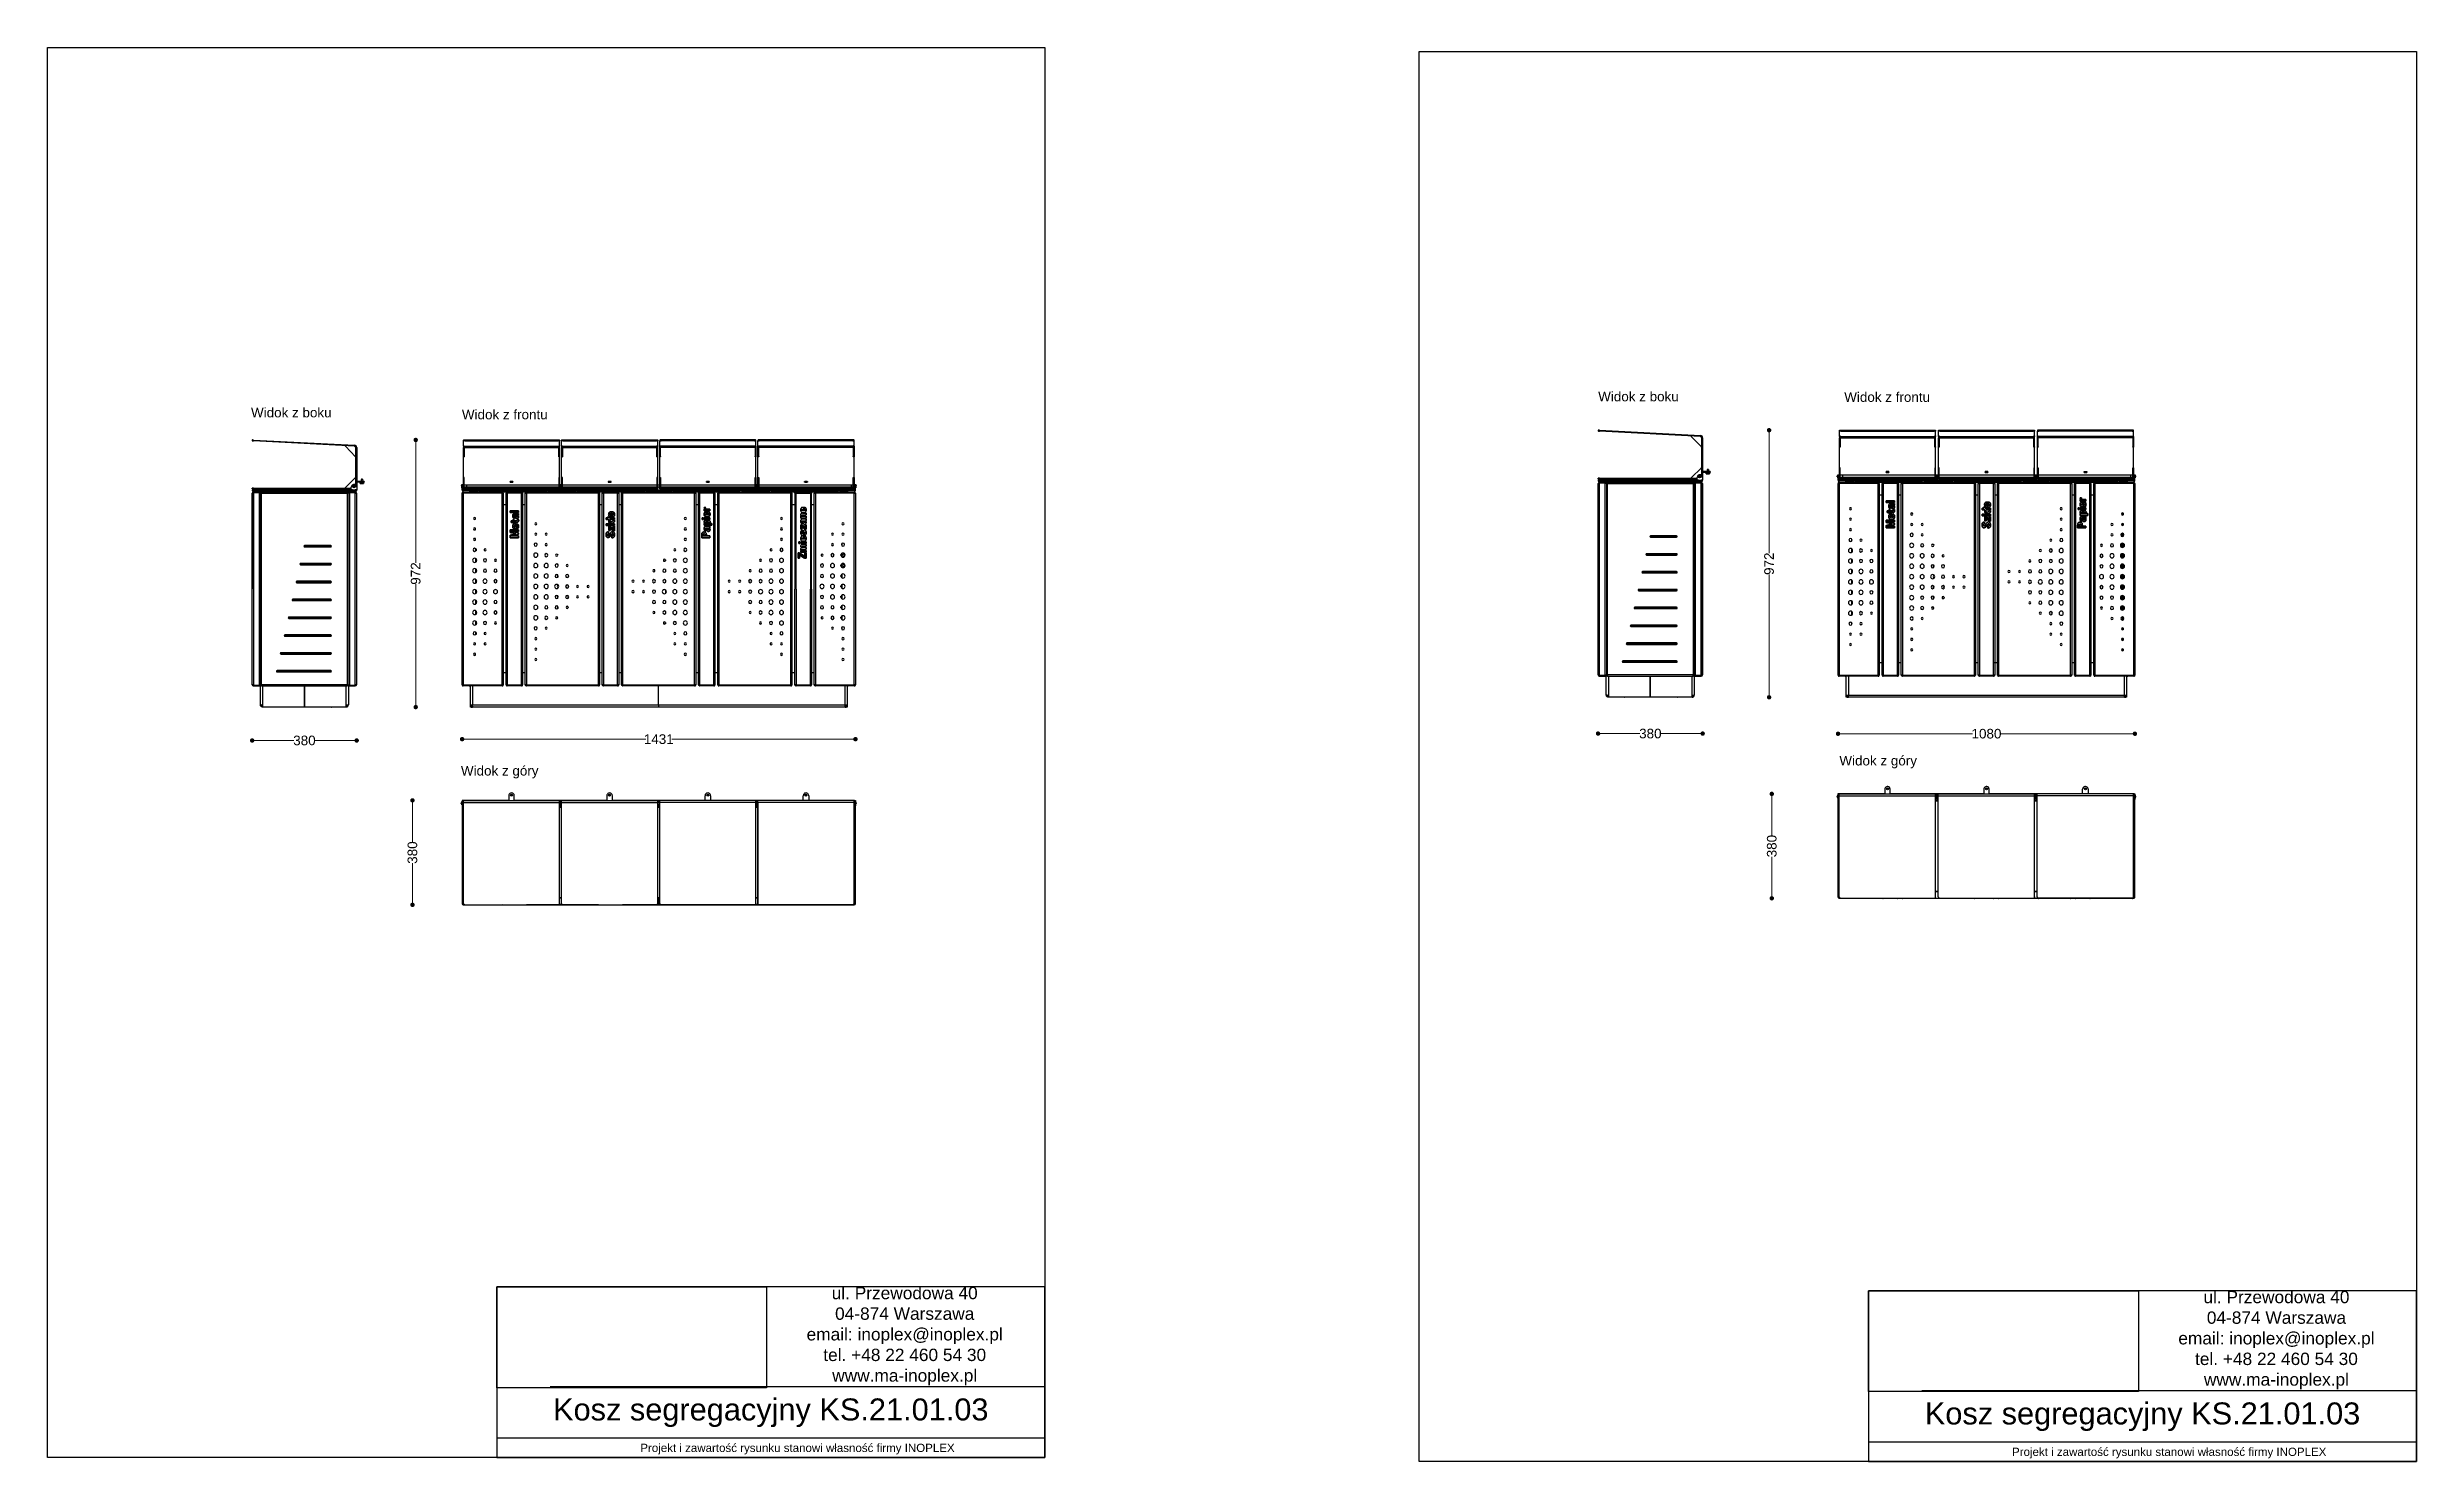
# Model space of a CAD drawing. Header units: millimetres. Extents: x 10366 to 18985, y 24538 to 29685.
import ezdxf

# ---------------------------------------------------------------- set-up
doc = ezdxf.new("R2010")
doc.units = ezdxf.units.MM
doc.header["$LTSCALE"] = 3
doc.layers.add('DomyÅ›lny', color=7, linetype='Continuous')
doc.styles.get("Standard").update_dxf_attribs({"font": 'arial.ttf'})
doc.dimstyles.new('MATEUSZ', dxfattribs={"dimtxt": 35, "dimasz": 16, "dimexe": 0.18, "dimexo": 0.0625, "dimgap": 0.09, "dimtad": 0, "dimdec": 0, "dimdsep": 46, "dimtxsty": 'Standard', "dimblk": 'DOT', "dimcen": 0.09, "dimse1": 1, "dimse2": 1, "dimadec": 0, "dimazin": 0, "dimtfac": 1, "dimtdec": 0, "dimtofl": 0, "dimtmove": 0, "dimatfit": 3, "dimfxl": 1, "dimtolj": 1, "dimtzin": 0, "dimlwd": 9, "dimlwe": 9, "dimarcsym": 0})
picture_1 = doc.add_image_def('image1.jpg', size_in_pixel=(1896, 709))

msp = doc.modelspace()

# ---------------------------------------------------------------- texts
for s, p in [('Widok z boku', (11107, 28338.2)), ('Widok z frontu', (11874.2, 28331.1)), ('Widok z boku', (16007.9, 28396.6)), ('Widok z frontu', (16903.1, 28394.6)), ('Widok z góry', (11870.7, 27034.8)), ('Widok z góry', (16885.4, 27071.5))]:
    msp.add_text(s, height=34.962).set_placement(p)
at = {"attachment_point": 5}
for s, width, gutter_width, heights, insert, char_height in [('ul. Przewodowa 40\\P04-874 Warszawa\\Pemail: inoplex@inoplex.pl\\Ptel. +48 22 460 54 30\\Pwww.ma-inoplex.pl', 1019.877, 1, [432.7], (13485.1, 24994.8), 45), ('ul. Przewodowa 40\\P04-874 Warszawa\\Pemail: inoplex@inoplex.pl\\Ptel. +48 22 460 54 30\\Pwww.ma-inoplex.pl', 1019.877, 1, [432.7], (18475.4, 24980.3), 45), ('Kosz segregacyjny KS.21.01.03', 1993.625, 1, [0], (12997.9, 24715.8), 80), ('Kosz segregacyjny KS.21.01.03', 1993.625, 1, [0], (17988.3, 24701.3), 80), ('Projekt i zawartość rysunku stanowi własność firmy INOPLEX ', 1800.088, 12.5, [70.5], (13095, 24583.6), 30), ('Projekt i zawartość rysunku stanowi własność firmy INOPLEX ', 1800.088, 12.5, [70.5], (18085.3, 24569.2), 30)]:
    msp.add_mtext_dynamic_manual_height_columns(s, width=width, gutter_width=gutter_width, heights=heights, dxfattribs=dict(at, insert=insert, char_height=char_height))

# ---------------------------------------------------------------- blocks, each defined once
blk = doc.blocks.new('_Dot')
at = {"color": 0, "linetype": 'ByBlock', "lineweight": -2}
blk.add_line((-0.5, 0), (-1, 0), dxfattribs=at)
at = {"color": 0, "linetype": 'ByBlock', "const_width": 0.5}
blk.add_lwpolyline([(-0.25, 0, 1), (0.25, 0, 1)], format="xyb", close=True, dxfattribs=at)
blk = doc.blocks.new('*D20')
at = {"color": 0, "lineweight": 9, "transparency": 16777216}
for p, q in [((11127.1, 27162.3), (11262.6, 27162.3)), ((11475.5, 27162.3), (11340, 27162.3))]:
    blk.add_line(p, q, dxfattribs=at)
at = {"layer": 'Defpoints', "color": 0, "transparency": 16777216}
for p in [(11111.1, 27365.2), (11491.5, 27365.2), (11491.5, 27162.3)]:
    blk.add_point(p, dxfattribs=at)
at = {"color": 0, "lineweight": 9, "transparency": 16777216, "xscale": 16, "yscale": 16, "zscale": 16, "rotation": 180}
blk.add_blockref('_Dot', (11111.1, 27162.3), dxfattribs=at)
at = {"color": 0, "lineweight": 9, "transparency": 16777216, "xscale": 16, "yscale": 16, "zscale": 16}
blk.add_blockref('_Dot', (11491.5, 27162.3), dxfattribs=at)
at = {"color": 0, "transparency": 16777216, "insert": (11301.3, 27162.3), "char_height": 35, "attachment_point": 5}
blk.add_mtext('\\A1;380', dxfattribs=at)
blk = doc.blocks.new('*D21')
at = {"color": 0, "lineweight": 9, "transparency": 16777216}
for p, q in [((11890.9, 27167.1), (12543.1, 27167.1)), ((13289.9, 27167.1), (12637.7, 27167.1))]:
    blk.add_line(p, q, dxfattribs=at)
at = {"layer": 'Defpoints', "color": 0, "transparency": 16777216}
for p in [(11874.9, 27362.8), (13305.9, 27362.8), (13305.9, 27167.1)]:
    blk.add_point(p, dxfattribs=at)
at = {"color": 0, "lineweight": 9, "transparency": 16777216, "xscale": 16, "yscale": 16, "zscale": 16, "rotation": 180}
blk.add_blockref('_Dot', (11874.9, 27167.1), dxfattribs=at)
at = {"color": 0, "lineweight": 9, "transparency": 16777216, "xscale": 16, "yscale": 16, "zscale": 16}
blk.add_blockref('_Dot', (13305.9, 27167.1), dxfattribs=at)
at = {"color": 0, "transparency": 16777216, "insert": (12590.4, 27167.1), "char_height": 35, "attachment_point": 5}
blk.add_mtext('\\A1;1431', dxfattribs=at)
blk = doc.blocks.new('*D22')
at = {"color": 0, "lineweight": 9, "transparency": 16777216}
for p, q in [((11694.3, 26928.4), (11694.3, 26793)), ((11694.3, 26580.3), (11694.3, 26715.7))]:
    blk.add_line(p, q, dxfattribs=at)
at = {"layer": 'Defpoints', "color": 0, "transparency": 16777216}
for p in [(11694.3, 26944.4), (11879.7, 26944.4), (11884.6, 26564.3)]:
    blk.add_point(p, dxfattribs=at)
at = {"color": 0, "lineweight": 9, "transparency": 16777216, "xscale": 16, "yscale": 16, "zscale": 16}
for p, rotation in [((11694.3, 26944.4), 90), ((11694.3, 26564.3), 270)]:
    blk.add_blockref('_Dot', p, dxfattribs=dict(at, rotation=rotation))
at = {"color": 0, "transparency": 16777216, "insert": (11694.3, 26754.3), "char_height": 35, "attachment_point": 5, "rotation": 90}
blk.add_mtext('\\A1;380', dxfattribs=at)
blk = doc.blocks.new('*D23')
at = {"color": 0, "lineweight": 9, "transparency": 16777216}
for p, q in [((11706.1, 28239.9), (11706.1, 27808.5)), ((11706.1, 27299.9), (11706.1, 27731.4))]:
    blk.add_line(p, q, dxfattribs=at)
at = {"layer": 'Defpoints', "color": 0, "transparency": 16777216}
for p in [(11884.8, 28255.9), (11706.1, 27283.9), (11904.9, 27283.9)]:
    blk.add_point(p, dxfattribs=at)
at = {"color": 0, "lineweight": 9, "transparency": 16777216, "xscale": 16, "yscale": 16, "zscale": 16}
for p, rotation in [((11706.1, 28255.9), 90), ((11706.1, 27283.9), 270)]:
    blk.add_blockref('_Dot', p, dxfattribs=dict(at, rotation=rotation))
at = {"color": 0, "transparency": 16777216, "insert": (11706.1, 27769.9), "char_height": 35, "attachment_point": 5, "rotation": 90}
blk.add_mtext('\\A1;972', dxfattribs=at)
blk = doc.blocks.new('*D24')
at = {"color": 0, "lineweight": 9, "transparency": 16777216}
for p, q in [((16629.7, 28275.5), (16629.7, 27844)), ((16629.7, 27335.5), (16629.7, 27766.9))]:
    blk.add_line(p, q, dxfattribs=at)
at = {"layer": 'Defpoints', "color": 0, "transparency": 16777216}
for p in [(16629.7, 28291.5), (16890.5, 28291.5), (16910.5, 27319.5)]:
    blk.add_point(p, dxfattribs=at)
at = {"color": 0, "lineweight": 9, "transparency": 16777216, "xscale": 16, "yscale": 16, "zscale": 16}
for p, rotation in [((16629.7, 28291.5), 90), ((16629.7, 27319.5), 270)]:
    blk.add_blockref('_Dot', p, dxfattribs=dict(at, rotation=rotation))
at = {"color": 0, "transparency": 16777216, "insert": (16629.7, 27805.5), "char_height": 35, "attachment_point": 5, "rotation": 90}
blk.add_mtext('\\A1;972', dxfattribs=at)
blk = doc.blocks.new('*D25')
at = {"color": 0, "lineweight": 9, "transparency": 16777216}
for p, q in [((16023.5, 27187.4), (16159, 27187.4)), ((16372, 27187.4), (16236.4, 27187.4))]:
    blk.add_line(p, q, dxfattribs=at)
at = {"layer": 'Defpoints', "color": 0, "transparency": 16777216}
for p in [(16007.5, 27400.7), (16388, 27400.7), (16388, 27187.4)]:
    blk.add_point(p, dxfattribs=at)
at = {"color": 0, "lineweight": 9, "transparency": 16777216, "xscale": 16, "yscale": 16, "zscale": 16, "rotation": 180}
blk.add_blockref('_Dot', (16007.5, 27187.4), dxfattribs=at)
at = {"color": 0, "lineweight": 9, "transparency": 16777216, "xscale": 16, "yscale": 16, "zscale": 16}
blk.add_blockref('_Dot', (16388, 27187.4), dxfattribs=at)
at = {"color": 0, "transparency": 16777216, "insert": (16197.7, 27187.4), "char_height": 35, "attachment_point": 5}
blk.add_mtext('\\A1;380', dxfattribs=at)
blk = doc.blocks.new('*D26')
at = {"color": 0, "lineweight": 9, "transparency": 16777216}
for p, q in [((16896.5, 27186.9), (17369.9, 27186.9)), ((17944.5, 27186.9), (17471.2, 27186.9))]:
    blk.add_line(p, q, dxfattribs=at)
at = {"layer": 'Defpoints', "color": 0, "transparency": 16777216}
for p in [(16880.5, 27400.6), (17960.5, 27398.3), (17960.5, 27186.9)]:
    blk.add_point(p, dxfattribs=at)
at = {"color": 0, "lineweight": 9, "transparency": 16777216, "xscale": 16, "yscale": 16, "zscale": 16, "rotation": 180}
blk.add_blockref('_Dot', (16880.5, 27186.9), dxfattribs=at)
at = {"color": 0, "lineweight": 9, "transparency": 16777216, "xscale": 16, "yscale": 16, "zscale": 16}
blk.add_blockref('_Dot', (17960.5, 27186.9), dxfattribs=at)
at = {"color": 0, "transparency": 16777216, "insert": (17420.5, 27186.9), "char_height": 35, "attachment_point": 5}
blk.add_mtext('\\A1;1080', dxfattribs=at)
blk = doc.blocks.new('*D27')
at = {"color": 0, "lineweight": 9, "transparency": 16777216}
for p, q in [((16639.5, 26952), (16639.5, 26816.7)), ((16639.5, 26604), (16639.5, 26739.3))]:
    blk.add_line(p, q, dxfattribs=at)
at = {"layer": 'Defpoints', "color": 0, "transparency": 16777216}
for p in [(16885.3, 26968), (16639.5, 26588), (16890.3, 26588)]:
    blk.add_point(p, dxfattribs=at)
at = {"color": 0, "lineweight": 9, "transparency": 16777216, "xscale": 16, "yscale": 16, "zscale": 16}
for p, rotation in [((16639.5, 26968), 90), ((16639.5, 26588), 270)]:
    blk.add_blockref('_Dot', p, dxfattribs=dict(at, rotation=rotation))
at = {"color": 0, "transparency": 16777216, "insert": (16639.5, 26778), "char_height": 35, "attachment_point": 5, "rotation": 90}
blk.add_mtext('\\A1;380', dxfattribs=at)

# ---------------------------------------------------------------- dimensions: what is measured, and where the dimension line sits
for base, p1, p2, picture, middle in [((16629.7, 28291.5), (16910.5, 27319.5), (16890.5, 28291.5), '*D24', (16629.7, 27805.5)), ((11706.1, 27283.9), (11884.8, 28255.9), (11904.9, 27283.9), '*D23', (11706.1, 27769.9)), ((11694.3, 26944.4), (11884.6, 26564.3), (11879.7, 26944.4), '*D22', (11694.3, 26754.3)), ((16639.5, 26588), (16885.3, 26968), (16890.3, 26588), '*D27', (16639.5, 26778))]:
    dim = msp.add_linear_dim(base=base, p1=p1, p2=p2, angle=90, dimstyle='MATEUSZ')
    dim.commit()
    dim.dimension.update_dxf_attribs({"geometry": picture, "text_midpoint": middle})
for base, p1, p2, picture, middle in [((11491.5, 27162.3), (11111.1, 27365.2), (11491.5, 27365.2), '*D20', (11301.3, 27162.3)), ((13305.9, 27167.1), (11874.9, 27362.8), (13305.9, 27362.8), '*D21', (12590.4, 27167.1)), ((16387.9536, 27187.4228), (16007.4936, 27400.7018), (16387.9536, 27400.7017), '*D25', (16197.7236, 27187.4228)), ((17960.5, 27186.9), (16880.5, 27400.6), (17960.5, 27398.3), '*D26', (17420.5, 27186.9))]:
    dim = msp.add_linear_dim(base=base, p1=p1, p2=p2, dimstyle='MATEUSZ')
    dim.commit()
    dim.dimension.update_dxf_attribs({"geometry": picture, "text_midpoint": middle})

# ---------------------------------------------------------------- linework, layer by layer
for p, q in [((13995, 24809.6), (12194.9, 24809.6)), ((18985.3, 24795.1), (17185.2, 24795.1)), ((13994.7, 24623), (12001.1, 24623)), ((18985.1, 24608.5), (16991.4, 24608.5))]:
    msp.add_line(p, q)
for points in [[(10366.2, 24552.5), (10366.2, 29684.6), (13995, 29684.6), (13995, 24552.5)], [(15356.5, 24538), (15356.5, 29670.2), (18985.3, 29670.2), (18985.3, 24538)], [(12001.1, 24552.5), (13995, 24552.5), (13995, 25174.2), (12001.1, 25174.2)], [(16991.4, 24538), (18985.3, 24538), (18985.3, 25159.7), (16991.4, 25159.7)]]:
    msp.add_lwpolyline(points, close=True)
at = {"layer": 'DomyÅ›lny'}
for p, q in [((16008, 28291.6), (16007.8, 28288.6)), ((16009.4, 28291.5), (16009.3, 28288.5)), ((16012.8, 28288.3), (16012.9, 28291.3)), ((16380.2, 28269.1), (16012.8, 28288.3)), ((16012.9, 28291.3), (16380.4, 28272.1)), ((16379.6, 28269.1), (16347.5, 28270.8)), ((16885.4, 28288.2), (16885.4, 28291.2)), ((16885.4, 28269), (16885.4, 28288.2)), ((16886.9, 28291.4), (16886.9, 28288.4)), ((16890.5, 28291.5), (17230.4, 28291.5)), ((16890.5, 28291.5), (16890.5, 28288.5)), ((16890.5, 28288.5), (17230.4, 28288.5)), ((17230.4, 28288.5), (17230.4, 28291.5)), ((17234, 28291.4), (17234, 28288.4)), ((17235.4, 28291.2), (17235.4, 28288.2)), ((17235.4, 28269), (17235.4, 28288.2)), ((17245.5, 28288.2), (17245.5, 28291.2)), ((17245.5, 28269), (17245.5, 28288.2)), ((17247, 28291.4), (17247, 28288.4)), ((17250.6, 28291.5), (17250.6, 28288.5)), ((17250.6, 28291.5), (17590.5, 28291.5)), ((17250.6, 28288.5), (17590.5, 28288.5)), ((17590.5, 28288.5), (17590.5, 28291.5)), ((17594.1, 28291.4), (17594.1, 28288.4)), ((17595.5, 28291.2), (17595.5, 28288.2)), ((17595.5, 28269), (17595.5, 28288.2)), ((17605.7, 28291.2), (17605.7, 28288.2)), ((17605.7, 28269), (17605.7, 28288.2)), ((17607.1, 28291.4), (17607.1, 28288.4)), ((17610.7, 28288.5), (17610.7, 28291.5)), ((17950.6, 28291.5), (17610.7, 28291.5)), ((17950.6, 28288.5), (17610.7, 28288.5)), ((17950.6, 28291.5), (17950.6, 28288.5)), ((17954.2, 28291.4), (17954.2, 28288.4)), ((17955.7, 28288.2), (17955.7, 28291.2)), ((17955.7, 28269), (17955.7, 28288.2)), ((11111.5, 28256.1), (11111.4, 28253.1)), ((11113, 28256), (11112.8, 28253)), ((11116.4, 28252.8), (11116.5, 28255.8)), ((11483.8, 28233.5), (11116.4, 28252.8)), ((11116.5, 28255.8), (11483.9, 28236.5)), ((11450.3, 28233.6), (11486.8, 28195.1)), ((11486.8, 28195.1), (11450.3, 28233.6)), ((11483.1, 28233.6), (11451.1, 28235.3)), ((11483.8, 28233.3), (11488.5, 28228.3)), ((11488.5, 28091.2), (11488.5, 28228.5)), ((11488.5, 28195.7), (11488.5, 28228.3)), ((11491.5, 28228.5), (11491.5, 28081.1)), ((11879.8, 28252.7), (11879.8, 28255.7)), ((11879.8, 28233.4), (11879.8, 28252.7)), ((11879.8, 28235.1), (11882.8, 28235.1)), ((11879.8, 28234.6), (11882.8, 28234.6)), ((11882.8, 28233.5), (11879.8, 28233.5)), ((11879.8, 28233.5), (11879.8, 28195)), ((11879.8, 28093.7), (11879.8, 28228.4)), ((11879.8, 28195), (11882.8, 28195)), ((11879.8, 28194.7), (11882.8, 28194.7)), ((11882.8, 28194.6), (11879.8, 28194.6)), ((11881.3, 28255.9), (11881.3, 28252.9)), ((11882.7, 28233.4), (12227.5, 28233.4)), ((11882.8, 28233.5), (11882.8, 28195)), ((11882.8, 28228.4), (12226.8, 28228.4)), ((11884.8, 28255.9), (12224.8, 28255.9)), ((11884.8, 28255.9), (11884.8, 28253)), ((11884.8, 28253), (12224.8, 28253)), ((12224.8, 28253), (12224.8, 28255.9)), ((12226.8, 28235.1), (12229.8, 28235.1)), ((12229.8, 28234.6), (12226.8, 28234.6)), ((12229.8, 28233.5), (12226.8, 28233.5)), ((12226.8, 28195), (12226.8, 28233.5)), ((12226.8, 28195), (12229.8, 28195)), ((12229.8, 28194.7), (12226.8, 28194.7)), ((12228.3, 28255.9), (12228.3, 28252.9)), ((12229.8, 28255.7), (12229.8, 28252.7)), ((12229.8, 28233.4), (12229.8, 28252.7)), ((12229.8, 28195), (12229.8, 28233.5)), ((12229.8, 28093.7), (12229.8, 28228.4)), ((12236.8, 28252.7), (12236.8, 28255.7)), ((12236.8, 28233.4), (12236.8, 28252.7)), ((12236.8, 28235.1), (12239.8, 28235.1)), ((12236.8, 28234.6), (12239.8, 28234.6)), ((12236.8, 28233.5), (12236.8, 28195)), ((12239.8, 28233.5), (12236.8, 28233.5)), ((12236.8, 28093.7), (12236.8, 28228.4)), ((12236.8, 28195), (12239.8, 28195)), ((12236.8, 28194.7), (12239.8, 28194.7)), ((12239.8, 28194.6), (12236.8, 28194.6)), ((12238.3, 28255.9), (12238.3, 28252.9)), ((12239.8, 28233.5), (12239.8, 28195)), ((12239.8, 28233.4), (12584.5, 28233.4)), ((12239.8, 28228.4), (12583.8, 28228.4)), ((12241.8, 28255.9), (12241.8, 28253)), ((12241.8, 28255.9), (12581.8, 28255.9)), ((12241.8, 28253), (12581.8, 28253)), ((12581.8, 28253), (12581.8, 28255.9)), ((12583.8, 28235.1), (12586.8, 28235.1)), ((12586.8, 28234.6), (12583.8, 28234.6)), ((12583.8, 28195), (12583.8, 28233.5)), ((12586.8, 28233.5), (12583.8, 28233.5)), ((12583.8, 28195), (12586.8, 28195)), ((12586.8, 28194.7), (12583.8, 28194.7)), ((12585.3, 28255.9), (12585.3, 28252.9)), ((12586.8, 28255.7), (12586.8, 28252.7)), ((12586.8, 28233.4), (12586.8, 28252.7)), ((12586.8, 28195), (12586.8, 28233.5)), ((12586.8, 28091.7), (12586.8, 28228.4)), ((12594, 28255.7), (12594, 28252.7)), ((12594, 28233.4), (12594, 28252.7)), ((12594, 28235.1), (12597, 28235.1)), ((12594, 28234.6), (12597, 28234.6)), ((12594, 28195), (12594, 28233.5)), ((12594, 28233.5), (12597, 28233.5)), ((12594, 28091.7), (12594, 28228.4)), ((12597, 28195), (12594, 28195)), ((12597, 28194.7), (12594, 28194.7)), ((12595.5, 28255.9), (12595.5, 28252.9)), ((12941.5, 28233.4), (12596.3, 28233.4)), ((12597, 28195), (12597, 28233.5)), ((12941, 28228.4), (12597, 28228.4)), ((12939, 28255.9), (12599, 28255.9)), ((12599, 28253), (12599, 28255.9)), ((12939, 28253), (12599, 28253)), ((12939, 28255.9), (12939, 28253)), ((12941, 28235.1), (12944, 28235.1)), ((12944, 28234.6), (12941, 28234.6)), ((12941, 28233.5), (12944, 28233.5)), ((12941, 28233.5), (12941, 28195)), ((12944, 28195), (12941, 28195)), ((12944, 28194.7), (12941, 28194.7)), ((12944, 28194.6), (12941, 28194.6)), ((12942.5, 28255.9), (12942.5, 28252.9)), ((12944, 28252.7), (12944, 28255.7)), ((12944, 28233.4), (12944, 28252.7)), ((12944, 28233.5), (12944, 28195)), ((12944, 28093.7), (12944, 28228.4)), ((12951, 28255.7), (12951, 28252.7)), ((12951, 28233.4), (12951, 28252.7)), ((12951, 28235.1), (12954, 28235.1)), ((12951, 28234.6), (12954, 28234.6)), ((12951, 28195), (12951, 28233.5)), ((12951, 28233.5), (12954, 28233.5)), ((12951, 28093.7), (12951, 28228.4)), ((12954, 28195), (12951, 28195)), ((12954, 28194.7), (12951, 28194.7)), ((12952.5, 28255.9), (12952.5, 28252.9)), ((13298, 28233.4), (12953.3, 28233.4)), ((12954, 28195), (12954, 28233.5)), ((13298, 28228.4), (12954, 28228.4)), ((13296, 28255.9), (12956, 28255.9)), ((12956, 28253), (12956, 28255.9)), ((13296, 28253), (12956, 28253)), ((13296, 28255.9), (13296, 28253)), ((13298, 28235.1), (13301, 28235.1)), ((13301, 28234.6), (13298, 28234.6)), ((13298, 28233.5), (13298, 28195)), ((13298, 28233.5), (13301, 28233.5)), ((13301, 28195), (13298, 28195)), ((13301, 28194.7), (13298, 28194.7)), ((13301, 28194.6), (13298, 28194.6)), ((13299.5, 28255.9), (13299.5, 28252.9)), ((13301, 28252.7), (13301, 28255.7)), ((13301, 28233.4), (13301, 28252.7)), ((13301, 28233.5), (13301, 28195)), ((13301, 28093.7), (13301, 28228.4)), ((16346.7, 28269.1), (16383.2, 28230.6)), ((16383.2, 28230.6), (16346.7, 28269.1)), ((16380.2, 28268.8), (16385, 28263.8)), ((16385, 28126.7), (16385, 28264)), ((16385, 28231.3), (16385, 28263.8)), ((16388, 28264), (16388, 28116.6)), ((16885.4, 28270.7), (16888.4, 28270.7)), ((16885.4, 28270.1), (16888.4, 28270.1)), ((16885.4, 28269), (16885.4, 28230.5)), ((16888.4, 28269), (16885.4, 28269)), ((16885.4, 28129.2), (16885.4, 28263.9)), ((16885.4, 28230.5), (16888.4, 28230.5)), ((16885.4, 28230.2), (16888.4, 28230.2)), ((16888.4, 28230.2), (16885.4, 28230.2)), ((16888.3, 28269), (17233.1, 28269)), ((16888.4, 28269), (16888.4, 28230.5)), ((16888.4, 28263.9), (17232.4, 28263.9)), ((17232.4, 28270.7), (17235.4, 28270.7)), ((17235.4, 28270.1), (17232.4, 28270.1)), ((17232.4, 28230.5), (17232.4, 28269)), ((17235.4, 28269), (17232.4, 28269)), ((17232.4, 28230.5), (17235.4, 28230.5)), ((17235.4, 28230.2), (17232.4, 28230.2)), ((17235.4, 28230.5), (17235.4, 28269)), ((17235.4, 28127.2), (17235.4, 28263.9)), ((17245.5, 28270.7), (17248.5, 28270.7)), ((17245.5, 28270.1), (17248.5, 28270.1)), ((17245.5, 28269), (17245.5, 28230.5)), ((17248.5, 28269), (17245.5, 28269)), ((17245.5, 28127.2), (17245.5, 28263.9)), ((17245.5, 28230.5), (17248.5, 28230.5)), ((17245.5, 28230.2), (17248.5, 28230.2)), ((17248.5, 28230.2), (17245.5, 28230.2)), ((17248.4, 28269), (17593.1, 28269)), ((17248.5, 28269), (17248.5, 28230.5)), ((17248.5, 28263.9), (17592.5, 28263.9)), ((17592.5, 28270.7), (17595.5, 28270.7)), ((17595.5, 28270.1), (17592.5, 28270.1)), ((17592.5, 28230.5), (17592.5, 28269)), ((17595.5, 28269), (17592.5, 28269)), ((17592.5, 28230.5), (17595.5, 28230.5)), ((17595.5, 28230.2), (17592.5, 28230.2)), ((17595.5, 28230.5), (17595.5, 28269)), ((17595.5, 28127.2), (17595.5, 28263.9)), ((17605.7, 28270.7), (17608.7, 28270.7)), ((17605.7, 28270.1), (17608.7, 28270.1)), ((17605.7, 28269), (17608.7, 28269)), ((17605.7, 28230.5), (17605.7, 28269)), ((17605.7, 28127.2), (17605.7, 28263.9)), ((17608.7, 28230.5), (17605.7, 28230.5)), ((17608.7, 28230.2), (17605.7, 28230.2)), ((17952.7, 28269), (17608, 28269)), ((17608.7, 28230.5), (17608.7, 28269)), ((17952.7, 28263.9), (17608.7, 28263.9)), ((17952.7, 28270.7), (17955.7, 28270.7)), ((17955.7, 28270.1), (17952.7, 28270.1)), ((17952.7, 28269), (17955.7, 28269)), ((17952.7, 28269), (17952.7, 28230.5)), ((17955.7, 28230.5), (17952.7, 28230.5)), ((17955.7, 28230.2), (17952.7, 28230.2)), ((17955.7, 28230.2), (17952.7, 28230.2)), ((17955.7, 28269), (17955.7, 28230.5)), ((17955.7, 28129.2), (17955.7, 28263.9)), ((11486.8, 28119.3), (11450.2, 28082.8)), ((11488.5, 28091.2), (11488.5, 28118.6)), ((11508.5, 28105.1), (11491.5, 28105.1)), ((11508.5, 28102.1), (11491.5, 28102.1)), ((11504.4, 28097.5), (11504.4, 28102.1)), ((11508.4, 28112.7), (11506.9, 28104.2)), ((11508.5, 28105.1), (11508.5, 28102.1)), ((11512.4, 28112.7), (11513.9, 28104.2)), ((11512.4, 28112.7), (11512.4, 28112.6)), ((11512.4, 28112.4), (11512.5, 28111.7)), ((11516.4, 28102.1), (11516.4, 28097.5)), ((11518.5, 28105.1), (11518.5, 28102.1)), ((11879.8, 28119.5), (11882.8, 28119.5)), ((11882.8, 28119.2), (11879.8, 28119.2)), ((11879.8, 28119.2), (11879.8, 28082.7)), ((11882.8, 28082.7), (11882.8, 28119.2)), ((12059.8, 28105.1), (12049.8, 28105.1)), ((12049.8, 28105.1), (12049.8, 28101.9)), ((12049.8, 28101.9), (12059.8, 28101.9)), ((12050.1, 28101.9), (12050.1, 28104.9)), ((12050.1, 28104.9), (12059.6, 28104.9)), ((12059.6, 28101.9), (12050.1, 28101.9)), ((12059.6, 28104.9), (12059.6, 28101.9)), ((12059.8, 28101.9), (12059.8, 28105.1)), ((12226.8, 28119.5), (12229.8, 28119.5)), ((12226.8, 28119.2), (12226.8, 28082.7)), ((12229.8, 28119.2), (12226.8, 28119.2)), ((12229.8, 28082.7), (12229.8, 28119.2)), ((12236.8, 28119.5), (12239.8, 28119.5)), ((12236.8, 28119.2), (12236.8, 28082.7)), ((12239.8, 28119.2), (12236.8, 28119.2)), ((12239.8, 28082.7), (12239.8, 28119.2)), ((12416.8, 28105.1), (12406.8, 28105.1)), ((12406.8, 28105.1), (12406.8, 28101.9)), ((12406.8, 28101.9), (12416.8, 28101.9)), ((12407.1, 28104.9), (12416.6, 28104.9)), ((12407.1, 28101.9), (12407.1, 28104.9)), ((12416.6, 28101.9), (12407.1, 28101.9)), ((12416.6, 28104.9), (12416.6, 28101.9)), ((12416.8, 28101.9), (12416.8, 28105.1)), ((12583.8, 28119.5), (12586.8, 28119.5)), ((12586.8, 28119.2), (12583.8, 28119.2)), ((12583.8, 28119.2), (12583.8, 28082.7)), ((12586.8, 28082.7), (12586.8, 28119.2)), ((12594, 28119.5), (12597, 28119.5)), ((12594, 28119.2), (12597, 28119.2)), ((12594, 28082.7), (12594, 28119.2)), ((12597, 28119.2), (12597, 28082.7)), ((12764, 28101.9), (12764, 28105.1)), ((12764, 28105.1), (12774, 28105.1)), ((12774, 28101.9), (12764, 28101.9)), ((12764.3, 28104.9), (12764.3, 28101.9)), ((12773.8, 28104.9), (12764.3, 28104.9)), ((12764.3, 28101.9), (12773.8, 28101.9)), ((12773.8, 28101.9), (12773.8, 28104.9)), ((12774, 28105.1), (12774, 28101.9)), ((12941, 28119.5), (12944, 28119.5)), ((12941, 28119.2), (12944, 28119.2)), ((12941, 28082.7), (12941, 28119.2)), ((12944, 28119.2), (12944, 28082.7)), ((12951, 28119.5), (12954, 28119.5)), ((12951, 28119.2), (12954, 28119.2)), ((12951, 28082.7), (12951, 28119.2)), ((12954, 28119.2), (12954, 28082.7)), ((13121, 28101.9), (13121, 28105.1)), ((13121, 28105.1), (13131, 28105.1)), ((13131, 28101.9), (13121, 28101.9)), ((13121.3, 28104.9), (13121.3, 28101.9)), ((13130.8, 28104.9), (13121.3, 28104.9)), ((13121.3, 28101.9), (13130.8, 28101.9)), ((13130.8, 28101.9), (13130.8, 28104.9)), ((13131, 28105.1), (13131, 28101.9)), ((13298, 28119.5), (13301, 28119.5)), ((13298, 28082.7), (13298, 28119.2)), ((13298, 28119.2), (13301, 28119.2)), ((13301, 28119.2), (13301, 28082.7)), ((16008, 28113.6), (16008, 28116.6)), ((16008, 28109.6), (16008, 28106.6)), ((16009.5, 28109.6), (16009.5, 28106.6)), ((16011.6, 28097.4), (16011.6, 28099.7)), ((16011.6, 28099.7), (16011.6, 28097.4)), ((16011.6, 28099.7), (16021.2, 28099.7)), ((16020.8, 28099.7), (16011.6, 28099.7)), ((16033.9, 28101.6), (16012.1, 28101.6)), ((16012.1, 28100.1), (16012.1, 28101.6)), ((16012.1, 28100.1), (16033.9, 28100.1)), ((16012.1, 28097.4), (16012.1, 28099.7)), ((16012.1, 28097.4), (16012.1, 28099.7)), ((16012.1, 28099.7), (16033.9, 28099.7)), ((16012.1, 28099.7), (16033.9, 28099.7)), ((16013, 28113.6), (16013, 28116.6)), ((16013, 28116.6), (16368, 28116.6)), ((16013, 28113.6), (16368, 28113.6)), ((16013, 28106.6), (16013, 28109.6)), ((16013, 28109.6), (16033, 28109.6)), ((16033, 28106.6), (16013, 28106.6)), ((16017, 28114.2), (16017, 28109.6)), ((16020.5, 28101.7), (16019.5, 28107.5)), ((16021, 28099), (16020.5, 28101.6)), ((16035, 28099.7), (16024.5, 28099.7)), ((16024.9, 28099.7), (16035.3, 28099.7)), ((16026.5, 28107.5), (16025.4, 28101.6)), ((16029, 28114.2), (16029, 28109.6)), ((16033, 28106.6), (16033, 28109.6)), ((16033, 28109.6), (16363, 28109.6)), ((16033, 28106.6), (16033, 28109.6)), ((16363, 28106.6), (16033, 28106.6)), ((16033.9, 28100.1), (16033.9, 28101.6)), ((16033.9, 27398.4), (16033.9, 28099.7)), ((16038, 28099), (16038, 28101.6)), ((16039.5, 28099.7), (16038, 28099.7)), ((16038, 28097.4), (16038, 28099.7)), ((16039.5, 28097.4), (16039.5, 28099.7)), ((16039.8, 28100.1), (16039.8, 28101.6)), ((16039.8, 28101.6), (16042.1, 28101.6)), ((16042.1, 28100.1), (16039.8, 28100.1)), ((16041, 28098.7), (16041, 28097.4)), ((16041.5, 28098.7), (16041.5, 28097)), ((16042.1, 28100.1), (16042.1, 28101.6)), ((16352.9, 28101.6), (16042.1, 28101.6)), ((16383.2, 28154.9), (16346.7, 28118.3)), ((16347.4, 28116.6), (16368, 28116.6)), ((16352.9, 28100.1), (16352.9, 28101.6)), ((16352.9, 28101.6), (16355.1, 28101.6)), ((16352.9, 28100.1), (16355.1, 28100.1)), ((16354.5, 28097.4), (16354.5, 28099)), ((16355, 28097.4), (16355, 28101.6)), ((16355.1, 28100.1), (16355.1, 28101.6)), ((16355.5, 28097.4), (16355.5, 28099.7)), ((16355.5, 28099.7), (16357, 28099.7)), ((16357, 28099.7), (16357, 28097.4)), ((16358, 28101.6), (16358, 28098.8)), ((16382.9, 28101.6), (16361.1, 28101.6)), ((16361.1, 28101.6), (16361.1, 28100.1)), ((16382.9, 28100.1), (16361.1, 28100.1)), ((16361.1, 28099.7), (16382.9, 28099.7)), ((16361.1, 28099.7), (16361.1, 27398.4)), ((16382.9, 28099.7), (16361.1, 28099.7)), ((16383.8, 28099.7), (16362.1, 28099.7)), ((16383.8, 28099.7), (16362.1, 28099.7)), ((16363, 28106.6), (16363, 28109.6)), ((16363, 28109.6), (16363, 28106.6)), ((16363, 28109.6), (16383, 28109.6)), ((16383, 28106.6), (16363, 28106.6)), ((16368, 28109.6), (16368, 28119.6)), ((16373.2, 28109.6), (16368, 28109.6)), ((16373.2, 28109.6), (16373.2, 28106.6)), ((16373.2, 28106.6), (16382.7, 28106.6)), ((16378, 28125.3), (16376.5, 28124.4)), ((16376.5, 28122.7), (16378, 28121.8)), ((16378, 28121.8), (16379.5, 28122.7)), ((16382.7, 28109.6), (16382.7, 28106.6)), ((16388, 28109.6), (16382.7, 28109.6)), ((16382.9, 28100.1), (16382.9, 28101.6)), ((16382.9, 28099.7), (16382.9, 28097.4)), ((16382.9, 28097.4), (16382.9, 28099.7)), ((16383, 28109.6), (16383, 28106.6)), ((16383.8, 28097.4), (16383.8, 28099.7)), ((16383.8, 28097.4), (16383.8, 28099.7)), ((16385, 28126.7), (16385, 28154.2)), ((16386.5, 28109.6), (16386.5, 28106.6)), ((16405, 28140.6), (16388, 28140.6)), ((16405, 28137.6), (16388, 28137.6)), ((16388, 28119.6), (16388, 28109.6)), ((16388, 28106.6), (16388, 28109.6)), ((16400.8, 28133), (16400.8, 28137.6)), ((16404.8, 28148.2), (16403.3, 28139.7)), ((16405, 28140.6), (16405, 28137.6)), ((16408.8, 28148.2), (16410.3, 28139.7)), ((16408.8, 28148.2), (16408.8, 28148.2)), ((16408.8, 28147.9), (16408.9, 28147.3)), ((16412.8, 28137.6), (16412.8, 28133)), ((16415, 28140.6), (16415, 28137.6)), ((16879.7, 28129.2), (16880.5, 28129.2)), ((16880.5, 28117.7), (16879.7, 28117.7)), ((16880.5, 28129.5), (16883.5, 28129.5)), ((16880.5, 28126.5), (16883.5, 28126.5)), ((16880.5, 28109.5), (16880.5, 28119.5)), ((16880.5, 28119.5), (16883.5, 28119.5)), ((16880.5, 28109.5), (16880.5, 28106.5)), ((16880.5, 28099.6), (16880.5, 28097.3)), ((16882, 28099.6), (16880.5, 28099.6)), ((16882, 28109.5), (16882, 28106.5)), ((16882, 28097.3), (16882, 28099.6)), ((16882.4, 28100), (16882.4, 28101.5)), ((16884.7, 28101.5), (16882.4, 28101.5)), ((16884.7, 28100), (16882.4, 28100)), ((16883.4, 28129.5), (16885.4, 28129.5)), ((16885.4, 28117.5), (16883.4, 28117.5)), ((16883.5, 28109.5), (16883.5, 28119.5)), ((16884.7, 28100), (16884.7, 28101.5)), ((16884.7, 28101.5), (17026.4, 28101.5)), ((16885.4, 28155), (16888.4, 28155)), ((16888.4, 28154.8), (16885.4, 28154.8)), ((16885.4, 28154.8), (16885.4, 28118.2)), ((16885.4, 28118.2), (16888.4, 28118.2)), ((16888.4, 28117.1), (16885.4, 28117.1)), ((16885.4, 28113.5), (16885.4, 28116.5)), ((16885.5, 28109.5), (17955.5, 28109.5)), ((16885.5, 28106.5), (16885.5, 28109.5)), ((17955.5, 28106.5), (16885.5, 28106.5)), ((16888.4, 28118.2), (16888.4, 28154.8)), ((17232.4, 28127.5), (16888.4, 28127.5)), ((17232.4, 28119.5), (16888.4, 28119.5)), ((16890.4, 28116.5), (17230.4, 28116.5)), ((16890.4, 28113.5), (16890.4, 28116.5)), ((16890.4, 28113.5), (17230.4, 28113.5)), ((16937.9, 28101.4), (16910.5, 28101.4)), ((16934.3, 28109.5), (16934.3, 28114.1)), ((16937.8, 28101.5), (16936.8, 28107.4)), ((17188.1, 28101.4), (16942, 28101.4)), ((16943.8, 28107.4), (16942.7, 28101.5)), ((16946.3, 28114.1), (16946.3, 28109.5)), ((17026.4, 28100), (17026.4, 28101.5)), ((17028.7, 28101.5), (17026.4, 28101.5)), ((17026.4, 28100), (17028.7, 28100)), ((17028.7, 28100), (17028.7, 28101.5)), ((17029, 28099.6), (17030.5, 28099.6)), ((17029, 28097.3), (17029, 28099.6)), ((17030.5, 28097.3), (17030.5, 28099.6)), ((17040.5, 28099.6), (17040.5, 28097.3)), ((17042, 28099.6), (17040.5, 28099.6)), ((17042, 28097.3), (17042, 28099.6)), ((17042.4, 28100), (17042.4, 28101.5)), ((17044.7, 28101.5), (17042.4, 28101.5)), ((17044.7, 28100), (17042.4, 28100)), ((17044.7, 28100), (17044.7, 28101.5)), ((17044.7, 28101.5), (17096.4, 28101.5)), ((17055.4, 28140.7), (17055.4, 28137.5)), ((17065.5, 28140.7), (17055.4, 28140.7)), ((17055.4, 28137.5), (17065.5, 28137.5)), ((17055.7, 28137.5), (17055.7, 28140.5)), ((17055.7, 28140.5), (17065.2, 28140.5)), ((17065.2, 28137.5), (17055.7, 28137.5)), ((17065.2, 28140.5), (17065.2, 28137.5)), ((17065.5, 28137.5), (17065.5, 28140.7)), ((17096.4, 28100), (17096.4, 28101.5)), ((17098.7, 28101.5), (17096.4, 28101.5)), ((17096.4, 28100), (17098.7, 28100)), ((17098.7, 28100), (17098.7, 28101.5)), ((17099, 28099.6), (17100.5, 28099.6)), ((17099, 28097.3), (17099, 28099.6)), ((17100.5, 28097.3), (17100.5, 28099.6)), ((17110.5, 28099.6), (17110.5, 28097.3)), ((17112, 28099.6), (17110.5, 28099.6)), ((17112, 28097.3), (17112, 28099.6)), ((17112.4, 28100), (17112.4, 28101.5)), ((17114.7, 28101.5), (17112.4, 28101.5)), ((17114.7, 28100), (17112.4, 28100)), ((17114.7, 28100), (17114.7, 28101.5)), ((17114.7, 28101.5), (17376.4, 28101.5)), ((17184.3, 28109.5), (17184.3, 28114.1)), ((17188.1, 28100), (17186.8, 28107.4)), ((17227.3, 28101.4), (17192.1, 28101.4)), ((17193.8, 28107.4), (17192.5, 28100)), ((17196.3, 28114.1), (17196.3, 28109.5)), ((17227.3, 28101), (17227.3, 28101.4)), ((17263.8, 28101), (17227.3, 28101)), ((17230.4, 28113.5), (17230.4, 28116.5)), ((17232.4, 28155), (17235.4, 28155)), ((17232.4, 28154.8), (17232.4, 28118.2)), ((17235.4, 28154.8), (17232.4, 28154.8)), ((17232.4, 28118.2), (17235.4, 28118.2)), ((17235.4, 28117.1), (17232.4, 28117.1)), ((17235.4, 28118.2), (17235.4, 28154.8)), ((17235.4, 28116.5), (17235.4, 28120)), ((17237.2, 28119.5), (17235.4, 28119.5)), ((17235.4, 28113.5), (17235.4, 28116.5)), ((17236.9, 28129.4), (17238.9, 28129.4)), ((17238.9, 28117.4), (17236.9, 28117.4)), ((17238.9, 28129.4), (17241.9, 28129.4)), ((17238.9, 28126.5), (17241.9, 28126.5)), ((17238.9, 28109.4), (17238.9, 28119.4)), ((17238.9, 28119.4), (17241.9, 28119.4)), ((17241.9, 28129.4), (17243.9, 28129.4)), ((17241.9, 28109.4), (17241.9, 28119.4)), ((17243.9, 28117.4), (17241.9, 28117.4)), ((17245.5, 28127.5), (17243.9, 28127.5)), ((17245.5, 28119.5), (17243.9, 28119.5)), ((17245.5, 28155), (17248.5, 28155)), ((17245.5, 28154.8), (17245.5, 28118.2)), ((17248.5, 28154.8), (17245.5, 28154.8)), ((17245.5, 28116.5), (17245.5, 28120)), ((17245.5, 28118.2), (17248.5, 28118.2)), ((17248.5, 28117.1), (17245.5, 28117.1)), ((17245.5, 28113.5), (17245.5, 28116.5)), ((17248.5, 28118.2), (17248.5, 28154.8)), ((17592.5, 28127.5), (17248.5, 28127.5)), ((17592.5, 28119.5), (17248.5, 28119.5)), ((17250.5, 28113.5), (17250.5, 28116.5)), ((17250.5, 28116.5), (17590.5, 28116.5)), ((17250.5, 28113.5), (17590.5, 28113.5)), ((17263.8, 28101.4), (17263.8, 28101)), ((17298, 28101.4), (17263.8, 28101.4)), ((17294.4, 28109.5), (17294.4, 28114.1)), ((17298.2, 28100), (17296.9, 28107.4)), ((17548.1, 28101.4), (17302.1, 28101.4)), ((17303.9, 28107.4), (17302.8, 28101.5)), ((17306.4, 28114.1), (17306.4, 28109.5)), ((17376.4, 28100), (17376.4, 28101.5)), ((17378.7, 28101.5), (17376.4, 28101.5)), ((17376.4, 28100), (17378.7, 28100)), ((17378.7, 28100), (17378.7, 28101.5)), ((17379, 28099.6), (17380.5, 28099.6)), ((17379, 28097.3), (17379, 28099.6)), ((17380.5, 28097.3), (17380.5, 28099.6)), ((17390.5, 28099.6), (17390.5, 28097.3)), ((17392, 28099.6), (17390.5, 28099.6)), ((17392, 28097.3), (17392, 28099.6)), ((17392.4, 28100), (17392.4, 28101.5)), ((17394.7, 28101.5), (17392.4, 28101.5)), ((17394.7, 28100), (17392.4, 28100)), ((17394.7, 28100), (17394.7, 28101.5)), ((17394.7, 28101.5), (17446.4, 28101.5)), ((17425.6, 28140.7), (17415.5, 28140.7)), ((17415.5, 28140.7), (17415.5, 28137.5)), ((17415.5, 28137.5), (17425.6, 28137.5)), ((17415.8, 28137.5), (17415.8, 28140.5)), ((17415.8, 28140.5), (17425.3, 28140.5)), ((17425.3, 28137.5), (17415.8, 28137.5)), ((17425.3, 28140.5), (17425.3, 28137.5)), ((17425.6, 28137.5), (17425.6, 28140.7)), ((17446.4, 28100), (17446.4, 28101.5)), ((17448.7, 28101.5), (17446.4, 28101.5)), ((17446.4, 28100), (17448.7, 28100)), ((17448.7, 28100), (17448.7, 28101.5)), ((17449, 28099.6), (17450.5, 28099.6)), ((17449, 28097.3), (17449, 28099.6)), ((17450.5, 28097.3), (17450.5, 28099.6)), ((17460.5, 28099.6), (17460.5, 28097.3)), ((17462, 28099.6), (17460.5, 28099.6)), ((17462, 28097.3), (17462, 28099.6)), ((17462.4, 28100), (17462.4, 28101.5)), ((17464.7, 28101.5), (17462.4, 28101.5)), ((17464.7, 28100), (17462.4, 28100)), ((17464.7, 28100), (17464.7, 28101.5)), ((17464.7, 28101.5), (17726.4, 28101.5)), ((17544.4, 28109.5), (17544.4, 28114.1)), ((17548.2, 28100), (17546.9, 28107.4)), ((17577.3, 28101.4), (17552.2, 28101.4)), ((17553.9, 28107.4), (17552.6, 28100)), ((17556.4, 28114.1), (17556.4, 28109.5)), ((17577.3, 28101), (17577.3, 28101.4)), ((17613.8, 28101), (17577.3, 28101)), ((17590.5, 28113.5), (17590.5, 28116.5)), ((17592.5, 28155), (17595.5, 28155)), ((17595.5, 28154.8), (17592.5, 28154.8)), ((17592.5, 28154.8), (17592.5, 28118.2)), ((17592.5, 28118.2), (17595.5, 28118.2)), ((17595.5, 28117.1), (17592.5, 28117.1)), ((17595.5, 28118.2), (17595.5, 28154.8)), ((17597.1, 28127.5), (17595.5, 28127.5)), ((17595.5, 28116.5), (17595.5, 28120)), ((17597.2, 28119.5), (17595.5, 28119.5)), ((17595.5, 28113.5), (17595.5, 28116.5)), ((17597.1, 28129.4), (17599.1, 28129.4)), ((17599.1, 28117.4), (17597.1, 28117.4)), ((17599.1, 28129.4), (17602.1, 28129.4)), ((17599.1, 28126.5), (17602.1, 28126.5)), ((17599.1, 28109.4), (17599.1, 28119.4)), ((17599.1, 28119.4), (17602.1, 28119.4)), ((17602.1, 28129.4), (17604.1, 28129.4)), ((17602.1, 28109.4), (17602.1, 28119.4)), ((17604.1, 28117.4), (17602.1, 28117.4)), ((17605.7, 28127.5), (17604.1, 28127.5)), ((17605.7, 28119.5), (17604.1, 28119.5)), ((17605.7, 28155), (17608.7, 28155)), ((17605.7, 28154.8), (17608.7, 28154.8)), ((17605.7, 28118.2), (17605.7, 28154.8)), ((17605.7, 28116.5), (17605.7, 28120)), ((17608.7, 28118.2), (17605.7, 28118.2)), ((17605.7, 28117.1), (17608.7, 28117.1)), ((17605.7, 28113.5), (17605.7, 28116.5)), ((17608.7, 28154.8), (17608.7, 28118.2)), ((17952.7, 28127.5), (17608.7, 28127.5)), ((17952.7, 28119.5), (17608.7, 28119.5)), ((17610.7, 28116.5), (17950.7, 28116.5)), ((17610.7, 28113.5), (17610.7, 28116.5)), ((17610.7, 28113.5), (17950.7, 28113.5)), ((17648.4, 28101.4), (17613.8, 28101.4)), ((17613.8, 28101.4), (17613.8, 28101)), ((17644.8, 28109.5), (17644.8, 28114.1)), ((17648.4, 28101.5), (17647.3, 28107.4)), ((17898.5, 28101.4), (17652.5, 28101.4)), ((17654.3, 28107.4), (17653, 28100)), ((17654.3, 28107.3), (17654, 28105.4)), ((17656.8, 28114.1), (17656.8, 28109.5)), ((17656.8, 28111.3), (17656.8, 28111.4)), ((17656.8, 28111.2), (17656.8, 28109.5)), ((17726.4, 28100), (17726.4, 28101.5)), ((17728.7, 28101.5), (17726.4, 28101.5)), ((17726.4, 28100), (17728.7, 28100)), ((17728.7, 28100), (17728.7, 28101.5)), ((17729, 28099.6), (17730.5, 28099.6)), ((17729, 28097.3), (17729, 28099.6)), ((17730.5, 28097.3), (17730.5, 28099.6)), ((17740.5, 28099.6), (17740.5, 28097.3)), ((17742, 28099.6), (17740.5, 28099.6)), ((17742, 28097.3), (17742, 28099.6)), ((17742.4, 28100), (17742.4, 28101.5)), ((17744.7, 28101.5), (17742.4, 28101.5)), ((17744.7, 28100), (17742.4, 28100)), ((17744.7, 28100), (17744.7, 28101.5)), ((17744.7, 28101.5), (17796.4, 28101.5)), ((17775.6, 28140.7), (17785.7, 28140.7)), ((17775.6, 28137.5), (17775.6, 28140.7)), ((17785.7, 28137.5), (17775.6, 28137.5)), ((17785.4, 28140.5), (17775.9, 28140.5)), ((17775.9, 28140.5), (17775.9, 28137.5)), ((17775.9, 28137.5), (17785.4, 28137.5)), ((17785.4, 28137.5), (17785.4, 28140.5)), ((17785.7, 28140.7), (17785.7, 28137.5)), ((17796.4, 28100), (17796.4, 28101.5)), ((17798.7, 28101.5), (17796.4, 28101.5)), ((17796.4, 28100), (17798.7, 28100)), ((17798.7, 28100), (17798.7, 28101.5)), ((17799, 28099.6), (17800.5, 28099.6)), ((17799, 28097.3), (17799, 28099.6)), ((17800.5, 28097.3), (17800.5, 28099.6)), ((17810.5, 28099.6), (17810.5, 28097.3)), ((17812, 28099.6), (17810.5, 28099.6)), ((17812, 28097.3), (17812, 28099.6)), ((17812.4, 28100), (17812.4, 28101.5)), ((17814.7, 28101.5), (17812.4, 28101.5)), ((17814.7, 28100), (17812.4, 28100)), ((17814.7, 28100), (17814.7, 28101.5)), ((17814.7, 28101.5), (17956.4, 28101.5)), ((17894.8, 28109.5), (17894.8, 28114.1)), ((17930.5, 28101.4), (17902.6, 28101.4)), ((17903.8, 28104.2), (17903, 28100)), ((17904.3, 28107.3), (17903.8, 28104.2)), ((17906.8, 28114.1), (17906.8, 28112.3)), ((17906.8, 28109.5), (17906.8, 28110.2)), ((17950.7, 28113.5), (17950.7, 28116.5)), ((17952.7, 28155), (17955.7, 28155)), ((17952.7, 28154.8), (17955.7, 28154.8)), ((17952.7, 28118.2), (17952.7, 28154.8)), ((17955.7, 28118.2), (17952.7, 28118.2)), ((17952.7, 28117.1), (17955.7, 28117.1)), ((17955.5, 28109.5), (17955.5, 28106.5)), ((17955.7, 28154.8), (17955.7, 28118.2)), ((17955.7, 28129.5), (17957.7, 28129.5)), ((17957.7, 28117.5), (17955.7, 28117.5)), ((17955.7, 28113.5), (17955.7, 28116.5)), ((17956.4, 28100), (17956.4, 28101.5)), ((17958.7, 28101.5), (17956.4, 28101.5)), ((17956.4, 28100), (17958.7, 28100)), ((17957.5, 28129.5), (17960.5, 28129.5)), ((17960.5, 28126.5), (17957.5, 28126.5)), ((17960.5, 28119.5), (17957.5, 28119.5)), ((17957.5, 28109.5), (17957.5, 28119.5)), ((17958.7, 28100), (17958.7, 28101.5)), ((17959, 28097.3), (17959, 28099.6)), ((17959, 28099.6), (17960.5, 28099.6)), ((17959.1, 28109.5), (17959.1, 28106.5)), ((17960.5, 28109.5), (17960.5, 28119.5)), ((17960.5, 28106.5), (17960.5, 28109.5)), ((17960.5, 28097.3), (17960.5, 28099.6)), ((17960.6, 28129.2), (17961.4, 28129.2)), ((17961.4, 28117.7), (17960.6, 28117.7)), ((11111.1, 28061.9), (11111.1, 27713.6)), ((11111.5, 28078.1), (11111.5, 28081.1)), ((11111.6, 28074.1), (11111.6, 28071.1)), ((11111.6, 27365.2), (11111.6, 28061.9)), ((11113.1, 28061.9), (11111.6, 28061.9)), ((11113, 28074.1), (11113, 28071.1)), ((11115.2, 28061.9), (11115.2, 28064.2)), ((11115.2, 28064.2), (11115.2, 28061.9)), ((11115.2, 28064.2), (11124.7, 28064.2)), ((11124.4, 28064.2), (11115.2, 28064.2)), ((11137.4, 28066.1), (11115.7, 28066.1)), ((11115.7, 28064.6), (11115.7, 28066.1)), ((11115.7, 28064.6), (11137.4, 28064.6)), ((11115.7, 28061.9), (11115.7, 28064.2)), ((11115.7, 28061.9), (11115.7, 28064.2)), ((11115.7, 28064.2), (11137.4, 28064.2)), ((11115.7, 28064.2), (11137.4, 28064.2)), ((11115.7, 28061.9), (11115.7, 27365.2)), ((11116.5, 28078.1), (11116.5, 28081.1)), ((11116.5, 28081.1), (11471.5, 28081.1)), ((11116.5, 28078.1), (11471.5, 28078.1)), ((11116.6, 28071.1), (11116.6, 28074.1)), ((11116.6, 28074.1), (11136.6, 28074.1)), ((11136.6, 28071.1), (11116.6, 28071.1)), ((11120.5, 28078.7), (11120.5, 28074.1)), ((11124, 28066.2), (11123, 28072)), ((11124.5, 28063.5), (11124.1, 28066.1)), ((11138.5, 28064.2), (11128.1, 28064.2)), ((11128.4, 28064.2), (11138.9, 28064.2)), ((11130, 28072), (11129, 28066.1)), ((11132.5, 28078.7), (11132.5, 28074.1)), ((11136.6, 28071.1), (11136.6, 28074.1)), ((11136.6, 28074.1), (11466.6, 28074.1)), ((11136.6, 28071.1), (11136.6, 28074.1)), ((11466.6, 28071.1), (11136.6, 28071.1)), ((11137.4, 28064.6), (11137.4, 28066.1)), ((11137.4, 27362.9), (11137.4, 28064.2)), ((11141.6, 28063.5), (11141.6, 28066)), ((11143.1, 28064.2), (11141.6, 28064.2)), ((11141.6, 28061.9), (11141.6, 28064.2)), ((11141.6, 28060.8), (11141.6, 28061.9)), ((11143.1, 28061.9), (11141.6, 28061.9)), ((11141.6, 28061.9), (11141.6, 27365.2)), ((11141.6, 28061.6), (11141.6, 27365.5)), ((11141.6, 28061.6), (11141.6, 28059.5)), ((11143.1, 28061.9), (11143.1, 28064.2)), ((11143.4, 28064.6), (11143.4, 28066.1)), ((11143.4, 28066.1), (11145.7, 28066.1)), ((11145.7, 28064.6), (11143.4, 28064.6)), ((11144.6, 28063.2), (11144.6, 28061.9)), ((11145.1, 28063.2), (11145.1, 28061.5)), ((11145.7, 28064.6), (11145.7, 28066.1)), ((11456.4, 28066.1), (11145.7, 28066.1)), ((11145.7, 27365.2), (11145.7, 28061.9)), ((11145.7, 28061.9), (11456.4, 28061.9)), ((11450.9, 28081.1), (11471.5, 28081.1)), ((11456.4, 28064.6), (11456.4, 28066.1)), ((11456.4, 28066.1), (11458.7, 28066.1)), ((11456.4, 28064.6), (11458.7, 28064.6)), ((11456.4, 28061.9), (11456.4, 27365.2)), ((11458.1, 28061.9), (11458.1, 28063.5)), ((11458.5, 28061.9), (11458.5, 28066)), ((11458.7, 28064.6), (11458.7, 28066.1)), ((11459.1, 28061.9), (11459.1, 28064.2)), ((11459.1, 28064.2), (11460.6, 28064.2)), ((11459.1, 28061.9), (11460.6, 28061.9)), ((11460.6, 28064.2), (11460.6, 28061.9)), ((11460.6, 28061.9), (11460.6, 28060.8)), ((11460.6, 27365.2), (11460.6, 28061.9)), ((11460.6, 27365.5), (11460.6, 28061.6)), ((11461.5, 28066), (11461.5, 28063.3)), ((11486.4, 28066.1), (11464.7, 28066.1)), ((11464.7, 28066.1), (11464.7, 28064.6)), ((11486.4, 28064.6), (11464.7, 28064.6)), ((11464.7, 28064.2), (11486.4, 28064.2)), ((11464.7, 28064.2), (11464.7, 27362.9)), ((11486.4, 28064.2), (11464.7, 28064.2)), ((11487.4, 28064.2), (11465.7, 28064.2)), ((11487.4, 28064.2), (11465.7, 28064.2)), ((11466.6, 28071.1), (11466.6, 28074.1)), ((11466.6, 28074.1), (11466.6, 28071.1)), ((11466.6, 28074.1), (11486.5, 28074.1)), ((11486.5, 28071.1), (11466.6, 28071.1)), ((11471.5, 28074.1), (11471.5, 28084.1)), ((11476.8, 28074.1), (11471.5, 28074.1)), ((11476.8, 28074.1), (11476.8, 28071.1)), ((11476.8, 28071.1), (11486.3, 28071.1)), ((11481.5, 28089.8), (11480, 28088.9)), ((11480, 28087.2), (11481.5, 28086.3)), ((11481.5, 28086.3), (11483, 28087.2)), ((11486.3, 28074.1), (11486.3, 28071.1)), ((11491.5, 28074.1), (11486.3, 28074.1)), ((11486.4, 28064.6), (11486.4, 28066.1)), ((11486.4, 28064.2), (11486.4, 28061.9)), ((11486.4, 28061.9), (11486.4, 28064.2)), ((11486.4, 27365.2), (11486.4, 28061.9)), ((11486.5, 28074.1), (11486.5, 28071.1)), ((11487.4, 28061.9), (11487.4, 28064.2)), ((11487.4, 28061.9), (11487.4, 28064.2)), ((11489.1, 28061.9), (11490.6, 28061.9)), ((11490, 28061.9), (11491.5, 28061.9)), ((11490.1, 28074.1), (11490.1, 28071.1)), ((11490.6, 28061.9), (11490.6, 27365.2)), ((11491.5, 28084.1), (11491.5, 28074.1)), ((11491.5, 28071.1), (11491.5, 28074.1)), ((11491.5, 27365.2), (11491.5, 28061.9)), ((11874.1, 28093.7), (11874.9, 28093.7)), ((11874.9, 28082.2), (11874.1, 28082.2)), ((11874.9, 28093.9), (11877.9, 28093.9)), ((11874.9, 28091), (11877.9, 28091)), ((11874.9, 28083.9), (11877.9, 28083.9)), ((11874.9, 28073.9), (11874.9, 28083.9)), ((11874.9, 28073.9), (11874.9, 28070.9)), ((11876.4, 28064.1), (11874.9, 28064.1)), ((11874.9, 28064.1), (11874.9, 28061.8)), ((11876.4, 28061.8), (11874.9, 28061.8)), ((11874.9, 27365.1), (11874.9, 28061.8)), ((11876.4, 28073.9), (11876.4, 28070.9)), ((11876.4, 28061.8), (11876.4, 28064.1)), ((11879, 28065.9), (11876.8, 28065.9)), ((11876.8, 28064.4), (11876.8, 28065.9)), ((11879, 28064.4), (11876.8, 28064.4)), ((11877.8, 28093.9), (11879.8, 28093.9)), ((11879.8, 28081.9), (11877.8, 28081.9)), ((11877.9, 28073.9), (11877.9, 28083.9)), ((11879, 28065.9), (12020.8, 28065.9)), ((11879, 28064.4), (11879, 28065.9)), ((12020.8, 28061.8), (11879, 28061.8)), ((11879, 28061.8), (11879, 27365.1)), ((11879.8, 28082.7), (11882.8, 28082.7)), ((11882.8, 28081.6), (11879.8, 28081.6)), ((11879.8, 28077.9), (11879.8, 28080.9)), ((11879.9, 28073.9), (12589.9, 28073.9)), ((11879.9, 28070.9), (11879.9, 28073.9)), ((12589.9, 28070.9), (11879.9, 28070.9)), ((12226.8, 28091.9), (11882.8, 28091.9)), ((12226.8, 28083.9), (11882.8, 28083.9)), ((11884.8, 28077.9), (11884.8, 28080.9)), ((11884.8, 28080.9), (12224.8, 28080.9)), ((11884.8, 28077.9), (12224.8, 28077.9)), ((11932.4, 28065.9), (11904.9, 28065.9)), ((11928.7, 28073.9), (11928.7, 28078.5)), ((11932.2, 28065.9), (11931.2, 28071.8)), ((12182.5, 28065.9), (11936.4, 28065.9)), ((11938.2, 28071.8), (11937.1, 28065.9)), ((11940.7, 28078.5), (11940.7, 28073.9)), ((12020.8, 28064.4), (12020.8, 28065.9)), ((12023.1, 28065.9), (12020.8, 28065.9)), ((12020.8, 28064.4), (12023.1, 28064.4)), ((12020.8, 27365.1), (12020.8, 28061.8)), ((12023.1, 28064.4), (12023.1, 28065.9)), ((12023.4, 28061.8), (12023.4, 28064.1)), ((12023.4, 28064.1), (12024.9, 28064.1)), ((12023.4, 28020.9), (12034.9, 28020.9)), ((12024.9, 28061.8), (12024.9, 28064.1)), ((12024.9, 28061.8), (12024.9, 27365.1)), ((12034.9, 28064.1), (12034.9, 28061.8)), ((12036.4, 28064.1), (12034.9, 28064.1)), ((12034.9, 27365.1), (12034.9, 28061.8)), ((12036.4, 28061.8), (12034.9, 28061.8)), ((12036.4, 28061.8), (12036.4, 28064.1)), ((12036.8, 28064.4), (12036.8, 28065.9)), ((12039, 28065.9), (12036.8, 28065.9)), ((12039, 28064.4), (12036.8, 28064.4)), ((12039, 28064.4), (12039, 28065.9)), ((12039, 28065.9), (12090.8, 28065.9)), ((12090.8, 28061.8), (12039, 28061.8)), ((12039, 28061.8), (12039, 27365.1)), ((12093.1, 28065.9), (12090.8, 28065.9)), ((12090.8, 28064.4), (12090.8, 28065.9)), ((12090.8, 28064.4), (12093.1, 28064.4)), ((12090.8, 27365.1), (12090.8, 28061.8)), ((12093.1, 28064.4), (12093.1, 28065.9)), ((12093.4, 28061.8), (12093.4, 28064.1)), ((12093.4, 28064.1), (12094.9, 28064.1)), ((12093.4, 28020.9), (12104.9, 28020.9)), ((12094.9, 28061.8), (12094.9, 28064.1)), ((12094.9, 28061.8), (12094.9, 27365.1)), ((12106.4, 28064.1), (12104.9, 28064.1)), ((12104.9, 28064.1), (12104.9, 28061.8)), ((12106.4, 28061.8), (12104.9, 28061.8)), ((12104.9, 27365.1), (12104.9, 28061.8)), ((12106.4, 28061.8), (12106.4, 28064.1)), ((12106.8, 28064.4), (12106.8, 28065.9)), ((12109, 28065.9), (12106.8, 28065.9)), ((12109, 28064.4), (12106.8, 28064.4)), ((12109, 28064.4), (12109, 28065.9)), ((12109, 28065.9), (12370.8, 28065.9)), ((12370.8, 28061.8), (12109, 28061.8)), ((12109, 28061.8), (12109, 27365.1)), ((12178.7, 28073.9), (12178.7, 28078.5)), ((12182.2, 28065.9), (12181.2, 28071.8)), ((12221.7, 28065.9), (12186.6, 28065.9)), ((12188.2, 28071.8), (12187.1, 28065.9)), ((12190.7, 28078.5), (12190.7, 28073.9)), ((12221.7, 28065.4), (12221.7, 28065.9)), ((12258.2, 28065.4), (12221.7, 28065.4)), ((12224.8, 28077.9), (12224.8, 28080.9)), ((12226.8, 28082.7), (12229.8, 28082.7)), ((12229.8, 28081.6), (12226.8, 28081.6)), ((12229.8, 28093.9), (12231.8, 28093.9)), ((12231.8, 28081.9), (12229.8, 28081.9)), ((12229.8, 28077.9), (12229.8, 28080.9)), ((12231.8, 28093.9), (12234.8, 28093.9)), ((12231.8, 28091), (12234.8, 28091)), ((12231.8, 28073.9), (12231.8, 28083.9)), ((12231.8, 28083.9), (12234.8, 28083.9)), ((12234.8, 28093.9), (12236.8, 28093.9)), ((12234.8, 28073.9), (12234.8, 28083.9)), ((12236.8, 28081.9), (12234.8, 28081.9)), ((12236.8, 28082.7), (12239.8, 28082.7)), ((12239.8, 28081.6), (12236.8, 28081.6)), ((12236.8, 28077.9), (12236.8, 28080.9)), ((12583.8, 28091.9), (12239.8, 28091.9)), ((12583.8, 28083.9), (12239.8, 28083.9)), ((12241.8, 28077.9), (12241.8, 28080.9)), ((12241.8, 28080.9), (12581.8, 28080.9)), ((12241.8, 28077.9), (12581.8, 28077.9)), ((12289.4, 28065.9), (12258.2, 28065.9)), ((12258.2, 28065.9), (12258.2, 28065.4)), ((12285.7, 28073.9), (12285.7, 28078.5)), ((12289.2, 28065.9), (12288.2, 28071.8)), ((12539.5, 28065.9), (12293.5, 28065.9)), ((12295.2, 28071.8), (12294.1, 28065.9)), ((12297.7, 28078.5), (12297.7, 28073.9)), ((12373.1, 28065.9), (12370.8, 28065.9)), ((12370.8, 28064.4), (12370.8, 28065.9)), ((12370.8, 28064.4), (12373.1, 28064.4)), ((12370.8, 27365.1), (12370.8, 28061.8)), ((12373.1, 28064.4), (12373.1, 28065.9)), ((12373.4, 28064.1), (12374.9, 28064.1)), ((12373.4, 28061.8), (12373.4, 28064.1)), ((12373.4, 28061.8), (12374.9, 28061.8)), ((12374.9, 28061.8), (12374.9, 28064.1)), ((12374.9, 28061.8), (12374.9, 27365.1)), ((12374.9, 28020.9), (12384.9, 28020.9)), ((12384.9, 28064.1), (12384.9, 28061.8)), ((12386.4, 28064.1), (12384.9, 28064.1)), ((12384.9, 27365.1), (12384.9, 28061.8)), ((12386.4, 28061.8), (12384.9, 28061.8)), ((12386.4, 28061.8), (12386.4, 28064.1)), ((12386.8, 28064.4), (12386.8, 28065.9)), ((12389, 28065.9), (12386.8, 28065.9)), ((12389, 28064.4), (12386.8, 28064.4)), ((12389, 28064.4), (12389, 28065.9)), ((12389, 28065.9), (12440.8, 28065.9)), ((12440.8, 28061.8), (12389, 28061.8)), ((12389, 28061.8), (12389, 27365.1)), ((12443.1, 28065.9), (12440.8, 28065.9)), ((12440.8, 28064.4), (12440.8, 28065.9)), ((12440.8, 28064.4), (12443.1, 28064.4)), ((12440.8, 27365.1), (12440.8, 28061.8)), ((12443.1, 28064.4), (12443.1, 28065.9)), ((12443.4, 28061.8), (12443.4, 28064.1)), ((12443.4, 28064.1), (12444.9, 28064.1)), ((12443.4, 28061.8), (12444.9, 28061.8)), ((12444.9, 28061.8), (12444.9, 28064.1)), ((12444.9, 28061.8), (12444.9, 27365.1)), ((12444.9, 28020.9), (12454.9, 28020.9)), ((12456.4, 28064.1), (12454.9, 28064.1)), ((12454.9, 28064.1), (12454.9, 28061.8)), ((12456.4, 28061.8), (12454.9, 28061.8)), ((12454.9, 27365.1), (12454.9, 28061.8)), ((12456.4, 28061.8), (12456.4, 28064.1)), ((12459, 28065.9), (12456.8, 28065.9)), ((12456.8, 28064.4), (12456.8, 28065.9)), ((12459, 28064.4), (12456.8, 28064.4)), ((12459, 28065.9), (12720.8, 28065.9)), ((12459, 28064.4), (12459, 28065.9)), ((12720.8, 28061.8), (12459, 28061.8)), ((12459, 28061.8), (12459, 27365.1)), ((12535.7, 28073.9), (12535.7, 28078.5)), ((12539.2, 28065.9), (12538.2, 28071.8)), ((12571.7, 28065.9), (12543.6, 28065.9)), ((12545.2, 28071.8), (12544.1, 28065.9)), ((12547.7, 28078.5), (12547.7, 28073.9)), ((12571.7, 28065.4), (12571.7, 28065.9)), ((12589.9, 28065.4), (12571.7, 28065.4)), ((12581.8, 28077.9), (12581.8, 28080.9)), ((12583.8, 28082.7), (12586.8, 28082.7)), ((12586.8, 28081.6), (12583.8, 28081.6)), ((12594, 28091.9), (12586.8, 28091.9)), ((12586.8, 28080.9), (12586.8, 28084.5)), ((12594, 28083.9), (12586.8, 28083.9)), ((12586.8, 28077.9), (12586.8, 28080.9)), ((12589.9, 28070.9), (12589.9, 28073.9)), ((12589.9, 28070.9), (12589.9, 28073.9)), ((12589.9, 28073.9), (13300.9, 28073.9)), ((13300.9, 28070.9), (12589.9, 28070.9)), ((12609.2, 28065.4), (12589.9, 28065.4)), ((12594, 28080.9), (12594, 28084.5)), ((12597, 28082.7), (12594, 28082.7)), ((12594, 28081.6), (12597, 28081.6)), ((12594, 28077.9), (12594, 28080.9)), ((12941, 28091.9), (12597, 28091.9)), ((12941, 28083.9), (12597, 28083.9)), ((12599, 28077.9), (12599, 28080.9)), ((12599, 28080.9), (12939, 28080.9)), ((12599, 28077.9), (12939, 28077.9)), ((12636.7, 28065.9), (12609.2, 28065.9)), ((12609.2, 28065.9), (12609.2, 28065.4)), ((12633.2, 28073.9), (12633.2, 28078.5)), ((12636.7, 28065.9), (12635.7, 28071.8)), ((12886.8, 28065.9), (12640.8, 28065.9)), ((12642.6, 28071.7), (12642.4, 28070.1)), ((12645.2, 28078.5), (12645.2, 28073.9)), ((12720.8, 28064.4), (12720.8, 28065.9)), ((12723.1, 28065.9), (12720.8, 28065.9)), ((12720.8, 28064.4), (12723.1, 28064.4)), ((12720.8, 27365.1), (12720.8, 28061.8)), ((12723.1, 28064.4), (12723.1, 28065.9)), ((12723.4, 28064.1), (12724.9, 28064.1)), ((12723.4, 28061.8), (12723.4, 28064.1)), ((12723.4, 28061.8), (12724.9, 28061.8)), ((12724.9, 28061.8), (12724.9, 28064.1)), ((12724.9, 28061.8), (12724.9, 27365.1)), ((12724.9, 28020.9), (12734.9, 28020.9)), ((12734.9, 28064.1), (12734.9, 28061.8)), ((12736.4, 28064.1), (12734.9, 28064.1)), ((12734.9, 27365.1), (12734.9, 28061.8)), ((12736.4, 28061.8), (12736.4, 28064.1)), ((12739, 28065.9), (12736.8, 28065.9)), ((12736.8, 28064.4), (12736.8, 28065.9)), ((12739, 28064.4), (12736.8, 28064.4)), ((12739, 28065.9), (12790.8, 28065.9)), ((12739, 28064.4), (12739, 28065.9)), ((12790.8, 28061.8), (12739, 28061.8)), ((12739, 28061.8), (12739, 27365.1)), ((12790.8, 28064.4), (12790.8, 28065.9)), ((12793.1, 28065.9), (12790.8, 28065.9)), ((12790.8, 28064.4), (12793.1, 28064.4)), ((12790.8, 27365.1), (12790.8, 28061.8)), ((12793.1, 28064.4), (12793.1, 28065.9)), ((12793.4, 28061.8), (12793.4, 28064.1)), ((12793.4, 28064.1), (12794.9, 28064.1)), ((12793.4, 28061.8), (12794.9, 28061.8)), ((12794.9, 28061.8), (12794.9, 28064.1)), ((12794.9, 28061.8), (12794.9, 27365.1)), ((12794.9, 28020.9), (12804.9, 28020.9)), ((12806.4, 28064.1), (12804.9, 28064.1)), ((12804.9, 28064.1), (12804.9, 28061.8)), ((12806.4, 28061.8), (12804.9, 28061.8)), ((12804.9, 27365.1), (12804.9, 28061.8)), ((12806.4, 28061.8), (12806.4, 28064.1)), ((12809, 28065.9), (12806.8, 28065.9)), ((12806.8, 28064.4), (12806.8, 28065.9)), ((12809, 28064.4), (12806.8, 28064.4)), ((12809, 28065.9), (13070.8, 28065.9)), ((12809, 28064.4), (12809, 28065.9)), ((13070.8, 28061.8), (12809, 28061.8)), ((12809, 28061.8), (12809, 27365.1)), ((12883.2, 28074.6), (12883.2, 28078.5)), ((12883.2, 28073.9), (12883.2, 28074.6)), ((12887, 28064.4), (12885.7, 28071.8)), ((12922.7, 28065.9), (12890.9, 28065.9)), ((12892.7, 28071.8), (12891.4, 28064.4)), ((12922.7, 28065.4), (12922.7, 28065.9)), ((12959.2, 28065.4), (12922.7, 28065.4)), ((12939, 28077.9), (12939, 28080.9)), ((12944, 28082.7), (12941, 28082.7)), ((12941, 28081.6), (12944, 28081.6)), ((12944, 28093.9), (12946, 28093.9)), ((12946, 28081.9), (12944, 28081.9)), ((12944, 28077.9), (12944, 28080.9)), ((12946, 28093.9), (12949, 28093.9)), ((12949, 28091), (12946, 28091)), ((12949, 28083.9), (12946, 28083.9)), ((12946, 28073.9), (12946, 28083.9)), ((12949, 28093.9), (12951, 28093.9)), ((12949, 28073.9), (12949, 28083.9)), ((12951, 28081.9), (12949, 28081.9)), ((12954, 28082.7), (12951, 28082.7)), ((12951, 28081.6), (12954, 28081.6)), ((12951, 28077.9), (12951, 28080.9)), ((13298, 28091.9), (12954, 28091.9)), ((13298, 28083.9), (12954, 28083.9)), ((12956, 28077.9), (12956, 28080.9)), ((12956, 28080.9), (13296, 28080.9)), ((12956, 28077.9), (13296, 28077.9)), ((12993.7, 28065.9), (12959.2, 28065.9)), ((12959.2, 28065.9), (12959.2, 28065.4)), ((12990.2, 28073.9), (12990.2, 28078.5)), ((12994, 28064.4), (12992.7, 28071.8)), ((13243.8, 28065.9), (12997.8, 28065.9)), ((12999.4, 28070.4), (12999.4, 28070.2)), ((13002.2, 28078.5), (13002.2, 28073.9)), ((13070.8, 28064.4), (13070.8, 28065.9)), ((13073.1, 28065.9), (13070.8, 28065.9)), ((13070.8, 28064.4), (13073.1, 28064.4)), ((13070.8, 27365.1), (13070.8, 28061.8)), ((13073.1, 28064.4), (13073.1, 28065.9)), ((13073.4, 28064.1), (13074.9, 28064.1)), ((13073.4, 28061.8), (13073.4, 28064.1)), ((13073.4, 28020.9), (13085.9, 28020.9)), ((13074.9, 28061.8), (13074.9, 28064.1)), ((13074.9, 28061.8), (13074.9, 27365.1)), ((13085.9, 28061.8), (13085.9, 28064.1)), ((13087.4, 28064.1), (13085.9, 28064.1)), ((13085.9, 28061.8), (13085.9, 27713.4)), ((13087.4, 28061.8), (13085.9, 28061.8)), ((13087.4, 28061.8), (13087.4, 28064.1)), ((13087.8, 28064.4), (13087.8, 28065.9)), ((13087.8, 28065.9), (13090, 28065.9)), ((13090, 28064.4), (13087.8, 28064.4)), ((13090, 28064.4), (13090, 28065.9)), ((13141.8, 28065.9), (13090, 28065.9)), ((13090, 27713.4), (13090, 28061.8)), ((13090, 28061.8), (13141.8, 28061.8)), ((13141.8, 28064.4), (13141.8, 28065.9)), ((13141.8, 28065.9), (13144.1, 28065.9)), ((13141.8, 28064.4), (13144.1, 28064.4)), ((13141.8, 28061.8), (13141.8, 27713.4)), ((13144.1, 28064.4), (13144.1, 28065.9)), ((13144.4, 28061.8), (13144.4, 28064.1)), ((13144.4, 28064.1), (13145.9, 28064.1)), ((13144.4, 28061.8), (13145.9, 28061.8)), ((13145.9, 28064.1), (13145.9, 28061.8)), ((13145.9, 27713.4), (13145.9, 28061.8)), ((13145.9, 28020.9), (13157.4, 28020.9)), ((13157.4, 28064.1), (13155.9, 28064.1)), ((13155.9, 28064.1), (13155.9, 28061.8)), ((13155.9, 27365.1), (13155.9, 28061.8)), ((13157.4, 28061.8), (13157.4, 28064.1)), ((13157.8, 28064.4), (13157.8, 28065.9)), ((13160, 28065.9), (13157.8, 28065.9)), ((13160, 28064.4), (13157.8, 28064.4)), ((13160, 28064.4), (13160, 28065.9)), ((13160, 28065.9), (13301.8, 28065.9)), ((13301.8, 28061.8), (13160, 28061.8)), ((13160, 28061.8), (13160, 27365.1)), ((13240.2, 28073.9), (13240.2, 28078.5)), ((13244, 28064.4), (13242.7, 28071.8)), ((13275.9, 28065.9), (13247.9, 28065.9)), ((13249.7, 28071.8), (13248.4, 28064.4)), ((13296, 28077.9), (13296, 28080.9)), ((13301, 28082.7), (13298, 28082.7)), ((13298, 28081.6), (13301, 28081.6)), ((13300.9, 28073.9), (13300.9, 28070.9)), ((13301, 28093.9), (13303, 28093.9)), ((13303, 28081.9), (13301, 28081.9)), ((13301, 28077.9), (13301, 28080.9)), ((13304.1, 28065.9), (13301.8, 28065.9)), ((13301.8, 28064.4), (13301.8, 28065.9)), ((13301.8, 28064.4), (13304.1, 28064.4)), ((13301.8, 27365.1), (13301.8, 28061.8)), ((13302.9, 28093.9), (13305.9, 28093.9)), ((13305.9, 28091), (13302.9, 28091)), ((13302.9, 28073.9), (13302.9, 28083.9)), ((13305.9, 28083.9), (13302.9, 28083.9)), ((13304.1, 28064.4), (13304.1, 28065.9)), ((13304.4, 28073.9), (13304.4, 28070.9)), ((13304.4, 28064.1), (13305.9, 28064.1)), ((13304.4, 28061.8), (13304.4, 28064.1)), ((13304.4, 28061.8), (13305.9, 28061.8)), ((13305.9, 28093.7), (13306.7, 28093.7)), ((13305.9, 28073.9), (13305.9, 28083.9)), ((13306.7, 28082.2), (13305.9, 28082.2)), ((13305.9, 28070.9), (13305.9, 28073.9)), ((13305.9, 28061.8), (13305.9, 28064.1)), ((13305.9, 28061.8), (13305.9, 27365.1)), ((16007.5, 28097.4), (16007.5, 27749.1)), ((16008, 27400.7), (16008, 28097.4)), ((16009.5, 28097.4), (16008, 28097.4)), ((16012.1, 28097.4), (16012.1, 27400.7)), ((16038, 28096.4), (16038, 28097.4)), ((16039.5, 28097.4), (16038, 28097.4)), ((16038, 28097.4), (16038, 27400.7)), ((16038, 28097.1), (16038, 27401.1)), ((16038, 28097.1), (16038, 28095)), ((16042.1, 27400.7), (16042.1, 28097.4)), ((16042.1, 28097.4), (16352.9, 28097.4)), ((16352.9, 28097.4), (16352.9, 27400.7)), ((16355.5, 28097.4), (16357, 28097.4)), ((16357, 28097.4), (16357, 28096.4)), ((16357, 27400.7), (16357, 28097.4)), ((16357, 27401.1), (16357, 28097.1)), ((16382.9, 27400.7), (16382.9, 28097.4)), ((16385.5, 28097.4), (16387, 28097.4)), ((16386.5, 28097.4), (16388, 28097.4)), ((16387, 28097.4), (16387, 27400.7)), ((16388, 27400.7), (16388, 28097.4)), ((16882, 28097.3), (16880.5, 28097.3)), ((16880.5, 27400.6), (16880.5, 28097.3)), ((16884.7, 28097.3), (16884.7, 27400.6)), ((17026.4, 28097.3), (16884.7, 28097.3)), ((17026.4, 27400.6), (17026.4, 28097.3)), ((17029, 28097.3), (17030.5, 28097.3)), ((17030.5, 28097.3), (17030.5, 27400.6)), ((17030.5, 28056.5), (17042, 28056.5)), ((17042, 28097.3), (17040.5, 28097.3)), ((17040.5, 27400.6), (17040.5, 28097.3)), ((17096.4, 28097.3), (17044.7, 28097.3)), ((17044.7, 28097.3), (17044.7, 27400.6)), ((17055.9, 28027.9), (17055.9, 28034.1)), ((17055.9, 28034.1), (17085.9, 28034.1)), ((17085.9, 28034.1), (17055.9, 28034.1)), ((17055.9, 28034.1), (17055.9, 28027.9)), ((17085.9, 28027.9), (17055.9, 28027.9)), ((17055.9, 28027.9), (17085.9, 28027.9)), ((17071.1, 28023.6), (17077.5, 28023.6)), ((17077.5, 28023.6), (17071.1, 28023.6)), ((17082.9, 28017.2), (17071.3, 28017.2)), ((17071.3, 28017.2), (17082.9, 28017.2)), ((17071.4, 28012.3), (17071.4, 28006.1)), ((17071.4, 28006.1), (17071.4, 28012.3)), ((17072.1, 28015.9), (17076.1, 28015.9)), ((17076.1, 28015.9), (17072.1, 28015.9)), ((17081.4, 28015.9), (17085.2, 28015.9)), ((17085.2, 28015.9), (17081.4, 28015.9)), ((17085.9, 28034.1), (17085.9, 28027.9)), ((17085.9, 28027.9), (17085.9, 28034.1)), ((17085.9, 28024.4), (17085.9, 28018.1)), ((17085.9, 28018.1), (17085.9, 28024.4)), ((17096.4, 27400.6), (17096.4, 28097.3)), ((17099, 28056.5), (17110.5, 28056.5)), ((17100.5, 28097.3), (17100.5, 27400.6)), ((17112, 28097.3), (17110.5, 28097.3)), ((17110.5, 27400.6), (17110.5, 28097.3)), ((17114.7, 28097.3), (17114.7, 27400.6)), ((17376.4, 28097.3), (17114.7, 28097.3)), ((17376.4, 27400.6), (17376.4, 28097.3)), ((17379, 28097.3), (17380.5, 28097.3)), ((17380.5, 28097.3), (17380.5, 27400.6)), ((17380.5, 28056.5), (17392, 28056.5)), ((17392, 28097.3), (17390.5, 28097.3)), ((17390.5, 27400.6), (17390.5, 28097.3)), ((17446.4, 28097.3), (17394.7, 28097.3)), ((17394.7, 28097.3), (17394.7, 27400.6)), ((17418.2, 28021.1), (17413.7, 28021.1)), ((17413.7, 28021.1), (17418.2, 28021.1)), ((17418.2, 28020.3), (17413.7, 28020.3)), ((17413.7, 28020.3), (17418.2, 28020.3)), ((17428.1, 28023.3), (17420.6, 28023.3)), ((17420.6, 28023.3), (17428.1, 28023.3)), ((17428.1, 28018), (17420.6, 28018)), ((17420.6, 28018), (17428.1, 28018)), ((17420.9, 28029.6), (17427.8, 28029.6)), ((17427.8, 28029.6), (17420.9, 28029.6)), ((17435.3, 28021.1), (17430.7, 28021.1)), ((17430.7, 28021.1), (17435.3, 28021.1)), ((17435.3, 28020.3), (17430.8, 28020.3)), ((17430.8, 28020.3), (17435.3, 28020.3)), ((17446.4, 27400.6), (17446.4, 28097.3)), ((17449, 28097.3), (17450.5, 28097.3)), ((17450.5, 28097.3), (17450.5, 27400.6)), ((17450.5, 28056.5), (17460.5, 28056.5)), ((17460.5, 27400.6), (17460.5, 28097.3)), ((17462, 28097.3), (17460.5, 28097.3)), ((17726.4, 28097.3), (17464.7, 28097.3)), ((17464.7, 28097.3), (17464.7, 27400.6)), ((17726.4, 27400.6), (17726.4, 28097.3)), ((17729, 28097.3), (17730.5, 28097.3)), ((17730.5, 28097.3), (17730.5, 27400.6)), ((17730.5, 28056.5), (17742, 28056.5)), ((17740.5, 27400.6), (17740.5, 28097.3)), ((17796.4, 28097.3), (17744.7, 28097.3)), ((17744.7, 28097.3), (17744.7, 27400.6)), ((17761.1, 28020.5), (17765.7, 28020.5)), ((17765.7, 28020.5), (17761.1, 28020.5)), ((17765.7, 28021.6), (17761.2, 28021.6)), ((17761.2, 28021.6), (17765.7, 28021.6)), ((17761.5, 28045.8), (17766.7, 28045.8)), ((17766.7, 28045.8), (17761.5, 28045.8)), ((17761.7, 28033.4), (17761.7, 28039.7)), ((17761.7, 28039.7), (17782.2, 28039.7)), ((17782.2, 28039.7), (17761.7, 28039.7)), ((17761.7, 28039.7), (17761.7, 28033.4)), ((17782.2, 28033.4), (17761.7, 28033.4)), ((17761.7, 28033.4), (17782.2, 28033.4)), ((17767.9, 28040.6), (17763.6, 28040.6)), ((17763.6, 28040.6), (17767.9, 28040.6)), ((17769.6, 28023.7), (17768.1, 28023.7)), ((17768.1, 28023.7), (17769.6, 28023.7)), ((17768.1, 28018.5), (17769.6, 28018.5)), ((17769.6, 28018.5), (17768.1, 28018.5)), ((17768.4, 28030), (17772.7, 28030)), ((17772.7, 28030), (17768.4, 28030)), ((17769.6, 28021.6), (17769.6, 28023.7)), ((17769.6, 28023.7), (17769.6, 28021.6)), ((17772.7, 28021.6), (17769.6, 28021.6)), ((17769.6, 28021.6), (17772.7, 28021.6)), ((17769.6, 28018.5), (17769.6, 28020.5)), ((17769.6, 28020.5), (17772.7, 28020.5)), ((17772.7, 28020.5), (17769.6, 28020.5)), ((17769.6, 28020.5), (17769.6, 28018.5)), ((17772.7, 28030), (17772.7, 28021.6)), ((17772.7, 28021.6), (17772.7, 28030)), ((17772.7, 28020.5), (17772.7, 28018.5)), ((17772.7, 28018.5), (17772.7, 28020.5)), ((17772.7, 28018.5), (17775.6, 28018.5)), ((17775.6, 28018.5), (17772.7, 28018.5)), ((17774.9, 28023.7), (17774.9, 28030)), ((17774.9, 28030), (17774.9, 28023.7)), ((17775.5, 28023.7), (17774.9, 28023.7)), ((17774.9, 28023.7), (17775.5, 28023.7)), ((17782.7, 28021.6), (17778.2, 28021.6)), ((17778.2, 28021.6), (17782.7, 28021.6)), ((17778.2, 28020.5), (17782.7, 28020.5)), ((17782.7, 28020.5), (17778.2, 28020.5)), ((17782.2, 28039.7), (17782.2, 28033.4)), ((17782.2, 28033.4), (17782.2, 28039.7)), ((17796.4, 27400.6), (17796.4, 28097.3)), ((17799, 28097.3), (17800.5, 28097.3)), ((17799, 28056.5), (17810.5, 28056.5)), ((17800.5, 28097.3), (17800.5, 27400.6)), ((17810.5, 27400.6), (17810.5, 28097.3)), ((17814.7, 28097.3), (17814.7, 27400.6)), ((17956.4, 28097.3), (17814.7, 28097.3)), ((17956.4, 27400.6), (17956.4, 28097.3)), ((17959, 28097.3), (17960.5, 28097.3)), ((17960.5, 28097.3), (17960.5, 27400.6)), ((12080.2, 27998.6), (12050.2, 27998.6)), ((12050.2, 27998.6), (12050.2, 27992.4)), ((12050.2, 27992.4), (12050.2, 27998.6)), ((12050.2, 27998.6), (12080.2, 27998.6)), ((12050.2, 27992.4), (12080.2, 27992.4)), ((12080.2, 27992.4), (12050.2, 27992.4)), ((12080.2, 27929), (12050.2, 27929)), ((12050.2, 27929), (12050.2, 27922.5)), ((12050.2, 27922.5), (12050.2, 27929)), ((12050.2, 27929), (12080.2, 27929)), ((12073.4, 27962.2), (12053.5, 27962.2)), ((12053.5, 27962.2), (12053.5, 27956.1)), ((12053.5, 27956.1), (12053.5, 27962.2)), ((12053.5, 27962.2), (12073.4, 27962.2)), ((12053.5, 27956.1), (12073.8, 27956.1)), ((12073.8, 27956.1), (12053.5, 27956.1)), ((12063.7, 27940.9), (12059.1, 27940.9)), ((12059.1, 27940.9), (12063.7, 27940.9)), ((12059.2, 27942), (12063.7, 27942)), ((12063.7, 27942), (12059.2, 27942)), ((12064.5, 27965.8), (12059.7, 27965.8)), ((12059.7, 27965.8), (12059.7, 27963.1)), ((12059.7, 27963.1), (12059.7, 27965.8)), ((12059.7, 27965.8), (12064.5, 27965.8)), ((12059.7, 27963.1), (12064.5, 27963.1)), ((12064.5, 27963.1), (12059.7, 27963.1)), ((12064.5, 27955.3), (12059.7, 27955.3)), ((12059.7, 27955.3), (12059.7, 27952.9)), ((12059.7, 27952.9), (12059.7, 27955.3)), ((12059.7, 27955.3), (12064.5, 27955.3)), ((12059.7, 27952.9), (12064.5, 27952.9)), ((12064.5, 27952.9), (12059.7, 27952.9)), ((12064.5, 27963.1), (12064.5, 27965.8)), ((12064.5, 27965.8), (12064.5, 27963.1)), ((12064.5, 27952.9), (12064.5, 27955.3)), ((12064.5, 27955.3), (12064.5, 27952.9)), ((12071.9, 27988.1), (12065.4, 27988.1)), ((12065.4, 27988.1), (12071.9, 27988.1)), ((12065.6, 27981.7), (12077.3, 27981.7)), ((12077.3, 27981.7), (12065.6, 27981.7)), ((12065.7, 27970.6), (12065.7, 27976.8)), ((12065.7, 27976.8), (12065.7, 27970.6)), ((12066.1, 27944.2), (12067.7, 27944.2)), ((12067.7, 27944.2), (12066.1, 27944.2)), ((12067.7, 27938.9), (12066.1, 27938.9)), ((12066.1, 27938.9), (12067.7, 27938.9)), ((12066.2, 27932.5), (12073.2, 27932.5)), ((12073.2, 27932.5), (12066.2, 27932.5)), ((12070.7, 27950.4), (12066.4, 27950.4)), ((12066.4, 27950.4), (12070.7, 27950.4)), ((12070.5, 27980.3), (12066.5, 27980.3)), ((12066.5, 27980.3), (12070.5, 27980.3)), ((12067.7, 27944.2), (12067.7, 27942)), ((12067.7, 27942), (12067.7, 27944.2)), ((12067.7, 27942), (12070.7, 27942)), ((12070.7, 27942), (12067.7, 27942)), ((12070.7, 27940.9), (12067.7, 27940.9)), ((12067.7, 27940.9), (12067.7, 27938.9)), ((12067.7, 27938.9), (12067.7, 27940.9)), ((12067.7, 27940.9), (12070.7, 27940.9)), ((12070.7, 27942), (12070.7, 27950.4)), ((12070.7, 27950.4), (12070.7, 27942)), ((12070.7, 27938.9), (12070.7, 27940.9)), ((12070.7, 27940.9), (12070.7, 27938.9)), ((12073.6, 27938.9), (12070.7, 27938.9)), ((12070.7, 27938.9), (12073.6, 27938.9)), ((12073.2, 27950.4), (12073, 27950.4)), ((12073, 27950.4), (12073, 27944.2)), ((12073, 27944.2), (12073, 27950.4)), ((12073, 27950.4), (12073.2, 27950.4)), ((12073, 27944.2), (12073.5, 27944.2)), ((12073.5, 27944.2), (12073, 27944.2)), ((12079.6, 27980.3), (12075.8, 27980.3)), ((12075.8, 27980.3), (12079.6, 27980.3)), ((12080.4, 27966.9), (12076.2, 27966.8)), ((12076.2, 27966.8), (12080.4, 27966.9)), ((12076.2, 27942), (12080.7, 27942)), ((12080.7, 27942), (12076.2, 27942)), ((12080.7, 27940.9), (12076.3, 27940.9)), ((12076.3, 27940.9), (12080.7, 27940.9)), ((12080.2, 27992.4), (12080.2, 27998.6)), ((12080.2, 27998.6), (12080.2, 27992.4)), ((12080.2, 27982.6), (12080.2, 27988.9)), ((12080.2, 27988.9), (12080.2, 27982.6)), ((12080.2, 27922.5), (12080.2, 27929)), ((12080.2, 27929), (12080.2, 27922.5)), ((12405.4, 27972.6), (12399.1, 27972.6)), ((12399.1, 27972.6), (12399.1, 27966.4)), ((12399.1, 27966.4), (12399.1, 27972.6)), ((12399.1, 27972.6), (12405.4, 27972.6)), ((12399.1, 27966.4), (12409.2, 27966.4)), ((12409.2, 27966.4), (12399.1, 27966.4)), ((12429.1, 27951), (12399.1, 27951)), ((12399.1, 27951), (12399.1, 27944.7)), ((12399.1, 27944.7), (12399.1, 27951)), ((12399.1, 27951), (12429.1, 27951)), ((12399.1, 27944.7), (12429.1, 27944.7)), ((12429.1, 27944.7), (12399.1, 27944.7)), ((12407.3, 27976.6), (12404.2, 27974.7)), ((12404.2, 27974.7), (12407.3, 27976.6)), ((12404.2, 27974.7), (12405.4, 27972.6)), ((12405.4, 27972.6), (12404.2, 27974.7)), ((12409.7, 27972.6), (12407.3, 27976.6)), ((12407.3, 27976.6), (12409.7, 27972.6)), ((12408, 27985.6), (12412.6, 27985.6)), ((12412.6, 27985.6), (12408, 27985.6)), ((12412.6, 27984.8), (12408, 27984.8)), ((12408, 27984.8), (12412.6, 27984.8)), ((12408.6, 27963.1), (12408.6, 27956)), ((12416, 27957.8), (12408.6, 27963.1)), ((12408.6, 27956), (12408.6, 27963.1)), ((12408.6, 27963.1), (12416, 27957.8)), ((12408.6, 27956), (12410.6, 27954.9)), ((12410.6, 27954.9), (12408.6, 27956)), ((12413.2, 27941.7), (12408.6, 27941.7)), ((12408.6, 27941.7), (12408.6, 27926.2)), ((12408.6, 27926.2), (12408.6, 27941.7)), ((12408.6, 27941.7), (12413.2, 27941.7)), ((12408.6, 27926.2), (12413.2, 27926.2)), ((12413.2, 27926.2), (12408.6, 27926.2)), ((12409.2, 27966.4), (12411.1, 27963.1)), ((12411.1, 27963.1), (12409.2, 27966.4)), ((12429.1, 27972.6), (12409.7, 27972.6)), ((12409.7, 27972.6), (12429.1, 27972.6)), ((12410.6, 27954.9), (12416, 27957.8)), ((12416, 27957.8), (12410.6, 27954.9)), ((12411.1, 27963.1), (12414.3, 27965)), ((12414.3, 27965), (12411.1, 27963.1)), ((12429.1, 27963.9), (12411.5, 27954.3)), ((12411.5, 27954.3), (12429.1, 27963.9)), ((12411.5, 27954.3), (12415.8, 27951.8)), ((12415.8, 27951.8), (12411.5, 27954.3)), ((12413.2, 27926.2), (12413.2, 27941.7)), ((12413.2, 27941.7), (12413.2, 27926.2)), ((12414.3, 27965), (12413.5, 27966.4)), ((12413.5, 27966.4), (12429.1, 27966.4)), ((12429.1, 27966.4), (12413.5, 27966.4)), ((12413.5, 27966.4), (12414.3, 27965)), ((12414, 27940.7), (12414, 27934.1)), ((12423.8, 27933), (12414, 27940.7)), ((12414, 27934.1), (12414, 27940.7)), ((12414, 27940.7), (12423.8, 27933)), ((12414, 27934.1), (12423.8, 27926.3)), ((12423.8, 27926.3), (12414, 27934.1)), ((12415, 27987.8), (12422.4, 27987.8)), ((12422.4, 27987.8), (12415, 27987.8)), ((12422.4, 27982.5), (12415, 27982.5)), ((12415, 27982.5), (12422.4, 27982.5)), ((12415.1, 27976.2), (12422.1, 27976.2)), ((12422.1, 27976.2), (12415.1, 27976.2)), ((12422.1, 27994), (12415.2, 27994.1)), ((12415.2, 27994.1), (12422.1, 27994)), ((12415.8, 27951.8), (12422.8, 27951.8)), ((12422.8, 27951.8), (12415.8, 27951.8)), ((12420.6, 27953.1), (12429.1, 27957.5)), ((12429.1, 27957.5), (12420.6, 27953.1)), ((12422.8, 27951.8), (12420.6, 27953.1)), ((12420.6, 27953.1), (12422.8, 27951.8)), ((12423.8, 27926.3), (12423.8, 27933)), ((12423.8, 27933), (12423.8, 27926.3)), ((12429.1, 27941.7), (12424.5, 27941.7)), ((12424.5, 27941.7), (12424.5, 27925.3)), ((12424.5, 27925.3), (12424.5, 27941.7)), ((12424.5, 27941.7), (12429.1, 27941.7)), ((12425.1, 27985.6), (12429.6, 27985.6)), ((12429.6, 27985.6), (12425.1, 27985.6)), ((12429.6, 27984.8), (12425.2, 27984.8)), ((12425.2, 27984.8), (12429.6, 27984.8)), ((12429.1, 27966.4), (12429.1, 27972.6)), ((12429.1, 27972.6), (12429.1, 27966.4)), ((12429.1, 27957.5), (12429.1, 27963.9)), ((12429.1, 27963.9), (12429.1, 27957.5)), ((12429.1, 27944.7), (12429.1, 27951)), ((12429.1, 27951), (12429.1, 27944.7)), ((12429.1, 27925.3), (12429.1, 27941.7)), ((12429.1, 27941.7), (12429.1, 27925.3)), ((12753.2, 27973.1), (12748.4, 27973.1)), ((12748.4, 27973.1), (12748.4, 27966.8)), ((12748.4, 27966.8), (12748.4, 27973.1)), ((12748.4, 27973.1), (12753.2, 27973.1)), ((12748.4, 27966.8), (12753.2, 27966.8)), ((12753.2, 27966.8), (12748.4, 27966.8)), ((12753.2, 27966.8), (12753.2, 27973.1)), ((12753.2, 27973.1), (12753.2, 27966.8)), ((12755.5, 27986), (12760.1, 27986)), ((12760.1, 27986), (12755.5, 27986)), ((12760, 27985), (12755.5, 27985)), ((12755.5, 27985), (12760, 27985)), ((12761.1, 28010.3), (12755.8, 28010.3)), ((12755.8, 28010.3), (12761.1, 28010.3)), ((12776.6, 28004.2), (12756.1, 28004.2)), ((12756.1, 28004.2), (12756.1, 27997.9)), ((12756.1, 27997.9), (12756.1, 28004.2)), ((12756.1, 28004.2), (12776.6, 28004.2)), ((12756.1, 27997.9), (12776.6, 27997.9)), ((12776.6, 27997.9), (12756.1, 27997.9)), ((12776.6, 27973), (12756.1, 27973)), ((12756.1, 27973), (12756.1, 27966.8)), ((12756.1, 27966.8), (12756.1, 27973)), ((12756.1, 27973), (12776.6, 27973)), ((12756.1, 27966.8), (12776.6, 27966.8)), ((12776.6, 27966.8), (12756.1, 27966.8)), ((12783.3, 27952.4), (12756.1, 27952.4)), ((12756.1, 27952.4), (12756.1, 27946.1)), ((12756.1, 27946.1), (12756.1, 27952.4)), ((12756.1, 27952.4), (12783.3, 27952.4)), ((12756.1, 27946.1), (12783.3, 27946.1)), ((12783.3, 27946.1), (12756.1, 27946.1)), ((12757, 27953.4), (12760.6, 27953.4)), ((12760.6, 27953.4), (12757, 27953.4)), ((12758, 28005.1), (12762.3, 28005.1)), ((12762.3, 28005.1), (12758, 28005.1)), ((12768.2, 27941.8), (12761.8, 27941.8)), ((12761.8, 27941.8), (12768.2, 27941.8)), ((12761.9, 27957.5), (12769.9, 27957.5)), ((12769.9, 27957.5), (12761.9, 27957.5)), ((12762, 27935.4), (12773.7, 27935.4)), ((12773.7, 27935.4), (12762, 27935.4)), ((12762.1, 27924.3), (12762.1, 27930.6)), ((12762.1, 27930.6), (12762.1, 27924.3)), ((12762.4, 27988.2), (12764, 27988.2)), ((12764, 27988.2), (12762.4, 27988.2)), ((12764, 27983), (12762.4, 27983)), ((12762.4, 27983), (12764, 27983)), ((12762.6, 27976.6), (12769.5, 27976.6)), ((12769.5, 27976.6), (12762.6, 27976.6)), ((12762.7, 27994.5), (12767.1, 27994.5)), ((12767.1, 27994.5), (12762.7, 27994.5)), ((12769.6, 27963.8), (12762.8, 27963.8)), ((12762.8, 27963.8), (12769.6, 27963.8)), ((12766.8, 27934.1), (12762.8, 27934.1)), ((12762.8, 27934.1), (12766.8, 27934.1)), ((12764, 27988.2), (12764, 27986)), ((12764, 27986), (12764, 27988.2)), ((12764, 27986), (12767.1, 27986)), ((12767.1, 27986), (12764, 27986)), ((12767.1, 27985), (12764, 27985)), ((12764, 27985), (12764, 27983)), ((12764, 27983), (12764, 27985)), ((12764, 27985), (12767.1, 27985)), ((12767.1, 27986), (12767.1, 27994.5)), ((12767.1, 27994.5), (12767.1, 27986)), ((12767.1, 27983), (12767.1, 27985)), ((12767.1, 27985), (12767.1, 27983)), ((12769.9, 27983), (12767.1, 27983)), ((12767.1, 27983), (12769.9, 27983)), ((12769.3, 27994.5), (12769.3, 27988.2)), ((12769.3, 27988.2), (12769.3, 27994.5)), ((12769.3, 27988.2), (12769.9, 27988.2)), ((12769.9, 27988.2), (12769.3, 27988.2)), ((12775.9, 27934.1), (12772.1, 27934.1)), ((12772.1, 27934.1), (12775.9, 27934.1)), ((12772.2, 27953.4), (12775.9, 27953.4)), ((12775.9, 27953.4), (12772.2, 27953.4)), ((12772.5, 27986), (12777.1, 27986)), ((12777.1, 27986), (12772.5, 27986)), ((12777.1, 27985), (12772.6, 27985)), ((12772.6, 27985), (12777.1, 27985)), ((12776.6, 27997.9), (12776.6, 28004.2)), ((12776.6, 28004.2), (12776.6, 27997.9)), ((12776.6, 27966.8), (12776.6, 27973)), ((12776.6, 27973), (12776.6, 27966.8)), ((12776.6, 27936.4), (12776.6, 27942.6)), ((12776.6, 27942.6), (12776.6, 27936.4)), ((12783.3, 27946.1), (12783.3, 27952.4)), ((12783.3, 27952.4), (12783.3, 27946.1)), ((13110.8, 28001), (13106.3, 28001)), ((13106.3, 28001), (13110.8, 28001)), ((13106.4, 28002), (13110.8, 28002)), ((13110.8, 28002), (13106.4, 28002)), ((13106.9, 27978.1), (13106.9, 27971.9)), ((13127, 27978.1), (13106.9, 27978.1)), ((13106.9, 27978.1), (13127, 27978.1)), ((13106.9, 27971.9), (13106.9, 27978.1)), ((13106.9, 27971.9), (13127, 27971.9)), ((13127, 27971.9), (13106.9, 27971.9)), ((13106.9, 27946.9), (13106.9, 27931.6)), ((13111.4, 27946.9), (13106.9, 27946.9)), ((13106.9, 27946.9), (13111.4, 27946.9)), ((13106.9, 27931.6), (13106.9, 27946.9)), ((13106.9, 27931.6), (13111.4, 27931.6)), ((13111.4, 27931.6), (13106.9, 27931.6)), ((13107.6, 27979.1), (13111.1, 27979.1)), ((13111.1, 27979.1), (13107.6, 27979.1)), ((13111.4, 27931.6), (13111.4, 27946.9)), ((13111.4, 27946.9), (13111.4, 27931.6)), ((13112.2, 27945.9), (13112.2, 27939.4)), ((13121.8, 27938.3), (13112.2, 27945.9)), ((13112.2, 27939.4), (13112.2, 27945.9)), ((13112.2, 27945.9), (13121.8, 27938.3)), ((13112.2, 27939.4), (13121.8, 27931.8)), ((13121.8, 27931.8), (13112.2, 27939.4)), ((13112.8, 27950.5), (13112.8, 27956.7)), ((13112.8, 27956.7), (13112.8, 27950.5)), ((13113.4, 27989.4), (13113.4, 27989.3)), ((13127, 27989.4), (13113.4, 27989.4)), ((13113.4, 27989.4), (13127, 27989.4)), ((13113.4, 27989.3), (13113.4, 27989.4)), ((13113.4, 27921.6), (13113.5, 27927.5)), ((13113.5, 27927.5), (13113.4, 27921.6)), ((13117.4, 27960.1), (13113.6, 27960.1)), ((13113.6, 27960.1), (13117.4, 27960.1)), ((13114.7, 28004.2), (13114.7, 28002)), ((13114.7, 28002), (13114.7, 28004.2)), ((13114.7, 28002), (13117.7, 28002)), ((13117.7, 28002), (13114.7, 28002)), ((13114.7, 28001), (13114.7, 27999)), ((13117.7, 28001), (13114.7, 28001)), ((13114.7, 28001), (13117.7, 28001)), ((13114.7, 27999), (13114.7, 28001)), ((13117.7, 28002), (13117.7, 28010.3)), ((13117.7, 28010.3), (13117.7, 28002)), ((13117.7, 27999), (13117.7, 28001)), ((13117.7, 28001), (13117.7, 27999)), ((13119.9, 28010.3), (13119.9, 28004.2)), ((13120.2, 28010.3), (13119.9, 28010.3)), ((13119.9, 28010.3), (13120.2, 28010.3)), ((13119.9, 28004.2), (13119.9, 28010.3)), ((13121.8, 27931.8), (13121.8, 27938.3)), ((13121.8, 27938.3), (13121.8, 27931.8)), ((13122.5, 27946.9), (13122.5, 27930.8)), ((13127, 27946.9), (13122.5, 27946.9)), ((13122.5, 27946.9), (13127, 27946.9)), ((13122.5, 27930.8), (13122.5, 27946.9)), ((13122.5, 27930.8), (13127, 27930.8)), ((13127, 27930.8), (13122.5, 27930.8)), ((13126.4, 27960.1), (13122.6, 27960.1)), ((13122.6, 27960.1), (13126.4, 27960.1)), ((13123.1, 28002), (13127.5, 28002)), ((13127.5, 28002), (13123.1, 28002)), ((13127.5, 28001), (13123.1, 28001)), ((13123.1, 28001), (13127.5, 28001)), ((13127, 27983.1), (13127, 27989.4)), ((13127, 27989.4), (13127, 27983.1)), ((13127, 27971.9), (13127, 27978.1)), ((13127, 27978.1), (13127, 27971.9)), ((13127, 27962.3), (13127, 27968.5)), ((13127, 27968.5), (13127, 27962.3)), ((13127, 27930.8), (13127, 27946.9)), ((13127, 27946.9), (13127, 27930.8)), ((17055.9, 27958), (17055.9, 27964.5)), ((17055.9, 27964.5), (17085.9, 27964.5)), ((17085.9, 27964.5), (17055.9, 27964.5)), ((17055.9, 27964.5), (17055.9, 27958)), ((17085.9, 27958), (17055.9, 27958)), ((17055.9, 27958), (17085.9, 27958)), ((17055.9, 27955.2), (17055.9, 27957.2)), ((17055.9, 27957.2), (17069.4, 27957.2)), ((17069.4, 27957.2), (17055.9, 27957.2)), ((17055.9, 27957.2), (17055.9, 27955.2)), ((17076.5, 27950.2), (17055.9, 27955.2)), ((17055.9, 27955.2), (17076.5, 27950.2)), ((17055.9, 27945), (17076.5, 27950.2)), ((17076.5, 27950.2), (17055.9, 27945)), ((17055.9, 27943.1), (17055.9, 27945)), ((17055.9, 27945), (17055.9, 27943.1)), ((17069.2, 27943.1), (17055.9, 27943.1)), ((17055.9, 27943.1), (17069.2, 27943.1)), ((17055.9, 27935.8), (17055.9, 27942.3)), ((17055.9, 27942.3), (17085.9, 27942.3)), ((17085.9, 27942.3), (17055.9, 27942.3)), ((17055.9, 27942.3), (17055.9, 27935.8)), ((17085.9, 27935.8), (17055.9, 27935.8)), ((17055.9, 27935.8), (17085.9, 27935.8)), ((17059.1, 27991.6), (17059.1, 27997.8)), ((17059.1, 27997.8), (17079.1, 27997.8)), ((17079.1, 27997.8), (17059.1, 27997.8)), ((17059.1, 27997.8), (17059.1, 27991.6)), ((17079.5, 27991.6), (17059.1, 27991.6)), ((17059.1, 27991.6), (17079.5, 27991.6)), ((17069.3, 27977.5), (17064.8, 27977.5)), ((17064.8, 27977.5), (17069.3, 27977.5)), ((17064.8, 27976.5), (17069.3, 27976.5)), ((17069.3, 27976.5), (17064.8, 27976.5)), ((17070.1, 28001.3), (17065.3, 28001.3)), ((17065.3, 28001.3), (17070.1, 28001.3)), ((17065.3, 27998.6), (17065.3, 28001.3)), ((17065.3, 28001.3), (17065.3, 27998.6)), ((17065.3, 27998.6), (17070.1, 27998.6)), ((17070.1, 27998.6), (17065.3, 27998.6)), ((17065.3, 27988.4), (17065.3, 27990.8)), ((17065.3, 27990.8), (17070.1, 27990.8)), ((17070.1, 27990.8), (17065.3, 27990.8)), ((17065.3, 27990.8), (17065.3, 27988.4)), ((17070.1, 27988.4), (17065.3, 27988.4)), ((17065.3, 27988.4), (17070.1, 27988.4)), ((17085.9, 27948.4), (17069.2, 27943.1)), ((17069.2, 27943.1), (17085.9, 27948.4)), ((17069.4, 27957.2), (17085.9, 27951.7)), ((17085.9, 27951.7), (17069.4, 27957.2)), ((17070.1, 27998.6), (17070.1, 28001.3)), ((17070.1, 28001.3), (17070.1, 27998.6)), ((17070.1, 27990.8), (17070.1, 27988.4)), ((17070.1, 27988.4), (17070.1, 27990.8)), ((17073.3, 27979.7), (17071.7, 27979.7)), ((17071.7, 27979.7), (17073.3, 27979.7)), ((17071.7, 27974.4), (17073.3, 27974.4)), ((17073.3, 27974.4), (17071.7, 27974.4)), ((17078.8, 27968.1), (17071.9, 27968.1)), ((17071.9, 27968.1), (17078.8, 27968.1)), ((17072, 27986), (17076.3, 27986)), ((17076.3, 27986), (17072, 27986)), ((17073.3, 27977.5), (17073.3, 27979.7)), ((17073.3, 27979.7), (17073.3, 27977.5)), ((17076.3, 27977.5), (17073.3, 27977.5)), ((17073.3, 27977.5), (17076.3, 27977.5)), ((17073.3, 27974.4), (17073.3, 27976.5)), ((17073.3, 27976.5), (17076.3, 27976.5)), ((17076.3, 27976.5), (17073.3, 27976.5)), ((17073.3, 27976.5), (17073.3, 27974.4)), ((17076.3, 27986), (17076.3, 27977.5)), ((17076.3, 27977.5), (17076.3, 27986)), ((17076.3, 27976.5), (17076.3, 27974.4)), ((17076.3, 27974.4), (17076.3, 27976.5)), ((17076.3, 27974.4), (17079.2, 27974.4)), ((17079.2, 27974.4), (17076.3, 27974.4)), ((17078.6, 27979.7), (17078.6, 27986)), ((17078.6, 27986), (17078.6, 27979.7)), ((17079.2, 27979.7), (17078.6, 27979.7)), ((17078.6, 27979.7), (17079.2, 27979.7)), ((17081.8, 28002.3), (17086.1, 28002.4)), ((17086.1, 28002.4), (17081.8, 28002.3)), ((17086.4, 27977.5), (17081.8, 27977.5)), ((17081.8, 27977.5), (17086.4, 27977.5)), ((17081.9, 27976.5), (17086.4, 27976.5)), ((17086.4, 27976.5), (17081.9, 27976.5)), ((17085.9, 27964.5), (17085.9, 27958)), ((17085.9, 27958), (17085.9, 27964.5)), ((17085.9, 27951.7), (17085.9, 27948.4)), ((17085.9, 27948.4), (17085.9, 27951.7)), ((17085.9, 27942.3), (17085.9, 27935.8)), ((17085.9, 27935.8), (17085.9, 27942.3)), ((17409.3, 27947.5), (17404.3, 27947.5)), ((17404.3, 27947.5), (17409.3, 27947.5)), ((17404.3, 27945.8), (17409.3, 27945.8)), ((17409.3, 27945.8), (17404.3, 27945.8)), ((17404.8, 28001.9), (17404.8, 28008.1)), ((17404.8, 28008.1), (17411.1, 28008.1)), ((17411.1, 28008.1), (17404.8, 28008.1)), ((17404.8, 28008.1), (17404.8, 28001.9)), ((17414.8, 28001.9), (17404.8, 28001.9)), ((17404.8, 28001.9), (17414.8, 28001.9)), ((17404.8, 27980.2), (17404.8, 27986.5)), ((17404.8, 27986.5), (17434.8, 27986.5)), ((17434.8, 27986.5), (17404.8, 27986.5)), ((17404.8, 27986.5), (17404.8, 27980.2)), ((17434.8, 27980.2), (17404.8, 27980.2)), ((17404.8, 27980.2), (17434.8, 27980.2)), ((17409.8, 28010.2), (17413, 28012.1)), ((17413, 28012.1), (17409.8, 28010.2)), ((17411.1, 28008.1), (17409.8, 28010.2)), ((17409.8, 28010.2), (17411.1, 28008.1)), ((17412.9, 27957.4), (17412.9, 27950.4)), ((17412.9, 27950.4), (17412.9, 27957.4)), ((17413, 28012.1), (17415.4, 28008.1)), ((17415.4, 28008.1), (17413, 28012.1)), ((17414.3, 27998.6), (17421.6, 27993.3)), ((17414.3, 27991.6), (17414.3, 27998.6)), ((17414.3, 27998.6), (17414.3, 27991.6)), ((17421.6, 27993.3), (17414.3, 27998.6)), ((17416.2, 27990.4), (17414.3, 27991.6)), ((17414.3, 27991.6), (17416.2, 27990.4)), ((17414.3, 27961.7), (17414.3, 27977.2)), ((17414.3, 27977.2), (17418.8, 27977.2)), ((17418.8, 27977.2), (17414.3, 27977.2)), ((17414.3, 27977.2), (17414.3, 27961.7)), ((17418.8, 27961.7), (17414.3, 27961.7)), ((17414.3, 27961.7), (17418.8, 27961.7)), ((17416.8, 27998.6), (17414.8, 28001.9)), ((17414.8, 28001.9), (17416.8, 27998.6)), ((17415.4, 28008.1), (17434.8, 28008.1)), ((17434.8, 28008.1), (17415.4, 28008.1)), ((17421.6, 27993.3), (17416.2, 27990.4)), ((17416.2, 27990.4), (17421.6, 27993.3)), ((17419.9, 28000.5), (17416.8, 27998.6)), ((17416.8, 27998.6), (17419.9, 28000.5)), ((17417.2, 27989.8), (17434.8, 27999.4)), ((17434.8, 27999.4), (17417.2, 27989.8)), ((17421.5, 27987.3), (17417.2, 27989.8)), ((17417.2, 27989.8), (17421.5, 27987.3)), ((17418.8, 27977.2), (17418.8, 27961.7)), ((17418.8, 27961.7), (17418.8, 27977.2)), ((17434.8, 28001.9), (17419.1, 28001.9)), ((17419.1, 28001.9), (17419.9, 28000.5)), ((17419.9, 28000.5), (17419.1, 28001.9)), ((17419.1, 28001.9), (17434.8, 28001.9)), ((17419.7, 27976.2), (17429.4, 27968.5)), ((17419.7, 27969.6), (17419.7, 27976.2)), ((17419.7, 27976.2), (17419.7, 27969.6)), ((17429.4, 27968.5), (17419.7, 27976.2)), ((17429.4, 27961.8), (17419.7, 27969.6)), ((17419.7, 27969.6), (17429.4, 27961.8)), ((17420.8, 28011.7), (17427.7, 28011.7)), ((17427.7, 28011.7), (17420.8, 28011.7)), ((17428.5, 27987.3), (17421.5, 27987.3)), ((17421.5, 27987.3), (17428.5, 27987.3)), ((17425.9, 27935.3), (17425.9, 27942)), ((17425.9, 27942), (17425.9, 27935.3)), ((17434.8, 27993.1), (17426.3, 27988.6)), ((17426.3, 27988.6), (17434.8, 27993.1)), ((17426.3, 27988.6), (17428.5, 27987.3)), ((17428.5, 27987.3), (17426.3, 27988.6)), ((17429.4, 27968.5), (17429.4, 27961.8)), ((17429.4, 27961.8), (17429.4, 27968.5)), ((17430.1, 27960.8), (17430.1, 27977.2)), ((17430.1, 27977.2), (17434.8, 27977.2)), ((17434.8, 27977.2), (17430.1, 27977.2)), ((17430.1, 27977.2), (17430.1, 27960.8)), ((17434.8, 27960.8), (17430.1, 27960.8)), ((17430.1, 27960.8), (17434.8, 27960.8)), ((17435.4, 27947.5), (17430.2, 27947.5)), ((17430.2, 27947.5), (17435.4, 27947.5)), ((17430.2, 27945.8), (17435.4, 27945.8)), ((17435.4, 27945.8), (17430.2, 27945.8)), ((17434.8, 28008.1), (17434.8, 28001.9)), ((17434.8, 28001.9), (17434.8, 28008.1)), ((17434.8, 27999.4), (17434.8, 27993.1)), ((17434.8, 27993.1), (17434.8, 27999.4)), ((17434.8, 27986.5), (17434.8, 27980.2)), ((17434.8, 27980.2), (17434.8, 27986.5)), ((17434.8, 27977.2), (17434.8, 27960.8)), ((17434.8, 27960.8), (17434.8, 27977.2)), ((17752.2, 27944), (17752.2, 27946.1)), ((17752.2, 27946.1), (17752.2, 27944)), ((17757.2, 27944), (17752.2, 27944)), ((17752.2, 27944), (17757.2, 27944)), ((17752.2, 27935.8), (17752.2, 27942.7)), ((17752.2, 27942.7), (17782.2, 27942.7)), ((17782.2, 27942.7), (17752.2, 27942.7)), ((17752.2, 27942.7), (17752.2, 27935.8)), ((17782.2, 27935.8), (17752.2, 27935.8)), ((17752.2, 27935.8), (17782.2, 27935.8)), ((17754, 28002.3), (17754, 28008.6)), ((17754, 28008.6), (17758.9, 28008.6)), ((17758.9, 28008.6), (17754, 28008.6)), ((17754, 28008.6), (17754, 28002.3)), ((17758.9, 28002.3), (17754, 28002.3)), ((17754, 28002.3), (17758.9, 28002.3)), ((17757.2, 27946.3), (17757.2, 27944)), ((17757.2, 27944), (17757.2, 27946.3)), ((17758.9, 28008.6), (17758.9, 28002.3)), ((17758.9, 28002.3), (17758.9, 28008.6)), ((17761.7, 28002.3), (17761.7, 28008.5)), ((17761.7, 28008.5), (17782.2, 28008.5)), ((17782.2, 28008.5), (17761.7, 28008.5)), ((17761.7, 28008.5), (17761.7, 28002.3)), ((17782.2, 28002.3), (17761.7, 28002.3)), ((17761.7, 28002.3), (17782.2, 28002.3)), ((17761.7, 27981.6), (17761.7, 27987.9)), ((17761.7, 27987.9), (17789, 27987.9)), ((17789, 27987.9), (17761.7, 27987.9)), ((17761.7, 27987.9), (17761.7, 27981.6)), ((17789, 27981.6), (17761.7, 27981.6)), ((17761.7, 27981.6), (17789, 27981.6)), ((17766.2, 27988.9), (17762.7, 27988.9)), ((17762.7, 27988.9), (17766.2, 27988.9)), ((17764.4, 27944), (17764.4, 27946.4)), ((17764.4, 27946.4), (17764.4, 27944)), ((17769.4, 27944), (17764.4, 27944)), ((17764.4, 27944), (17769.4, 27944)), ((17767.4, 27977.3), (17773.8, 27977.3)), ((17773.8, 27977.3), (17767.4, 27977.3)), ((17767.6, 27993), (17775.6, 27993)), ((17775.6, 27993), (17767.6, 27993)), ((17779.3, 27971), (17767.6, 27971)), ((17767.6, 27971), (17779.3, 27971)), ((17767.7, 27966.1), (17767.7, 27959.8)), ((17767.7, 27959.8), (17767.7, 27966.1)), ((17775.1, 28012.1), (17768.2, 28012.1)), ((17768.2, 28012.1), (17775.1, 28012.1)), ((17775.2, 27999.4), (17768.5, 27999.4)), ((17768.5, 27999.4), (17775.2, 27999.4)), ((17768.5, 27969.6), (17772.4, 27969.6)), ((17772.4, 27969.6), (17768.5, 27969.6)), ((17769.4, 27946.3), (17769.4, 27944)), ((17769.4, 27944), (17769.4, 27946.3)), ((17777.7, 27969.6), (17781.6, 27969.6)), ((17781.6, 27969.6), (17777.7, 27969.6)), ((17777.9, 27988.9), (17781.5, 27988.9)), ((17781.5, 27988.9), (17777.9, 27988.9)), ((17782.2, 28008.5), (17782.2, 28002.3)), ((17782.2, 28002.3), (17782.2, 28008.5)), ((17782.2, 27978.1), (17782.2, 27971.9)), ((17782.2, 27971.9), (17782.2, 27978.1)), ((17782.2, 27942.7), (17782.2, 27935.8)), ((17782.2, 27935.8), (17782.2, 27942.7)), ((17789, 27987.9), (17789, 27981.6)), ((17789, 27981.6), (17789, 27987.9)), ((17913.6, 27983), (17913.6, 27990)), ((17913.6, 27945), (17913.6, 27952)), ((17917.5, 27989.4), (17917.5, 27983.6)), ((17917.5, 27951.4), (17917.5, 27945.6)), ((11396.8, 27871.6), (11301.8, 27871.6)), ((11301.8, 27871.6), (11396.8, 27871.6)), ((11301.8, 27866.6), (11396.8, 27866.6)), ((11396.8, 27866.6), (11301.8, 27866.6)), ((11924.9, 27852.7), (11924.9, 27859.6)), ((11925.9, 27859.5), (11925.9, 27852.3)), ((12050.2, 27922.5), (12080.2, 27922.5)), ((12080.2, 27922.5), (12050.2, 27922.5)), ((12063.7, 27921.7), (12050.2, 27921.7)), ((12050.2, 27921.7), (12050.2, 27919.7)), ((12050.2, 27919.7), (12050.2, 27921.7)), ((12050.2, 27921.7), (12063.7, 27921.7)), ((12050.2, 27919.7), (12070.8, 27914.7)), ((12070.8, 27914.7), (12050.2, 27919.7)), ((12070.8, 27914.7), (12050.2, 27909.5)), ((12050.2, 27909.5), (12070.8, 27914.7)), ((12050.2, 27909.5), (12050.2, 27907.6)), ((12050.2, 27907.6), (12050.2, 27909.5)), ((12050.2, 27907.6), (12063.6, 27907.6)), ((12063.6, 27907.6), (12050.2, 27907.6)), ((12080.2, 27906.8), (12050.2, 27906.8)), ((12050.2, 27906.8), (12050.2, 27900.3)), ((12050.2, 27900.3), (12050.2, 27906.8)), ((12050.2, 27906.8), (12080.2, 27906.8)), ((12050.2, 27900.3), (12080.2, 27900.3)), ((12080.2, 27900.3), (12050.2, 27900.3)), ((12063.6, 27907.6), (12080.2, 27912.9)), ((12080.2, 27912.9), (12063.6, 27907.6)), ((12080.2, 27916.2), (12063.7, 27921.7)), ((12063.7, 27921.7), (12080.2, 27916.2)), ((12080.2, 27912.9), (12080.2, 27916.2)), ((12080.2, 27916.2), (12080.2, 27912.9)), ((12080.2, 27900.3), (12080.2, 27906.8)), ((12080.2, 27906.8), (12080.2, 27900.3)), ((12398.6, 27911.9), (12403.7, 27911.9)), ((12403.7, 27911.9), (12398.6, 27911.9)), ((12403.7, 27910.3), (12398.6, 27910.3)), ((12398.6, 27910.3), (12403.7, 27910.3)), ((12407.3, 27914.9), (12407.2, 27921.9)), ((12407.2, 27921.9), (12407.3, 27914.9)), ((12420.2, 27906.5), (12420.2, 27899.8)), ((12420.2, 27899.8), (12420.2, 27906.5)), ((12424.5, 27925.3), (12429.1, 27925.3)), ((12429.1, 27925.3), (12424.5, 27925.3)), ((12424.6, 27911.9), (12429.7, 27911.9)), ((12429.7, 27911.9), (12424.6, 27911.9)), ((12429.7, 27910.3), (12424.6, 27910.3)), ((12424.6, 27910.3), (12429.7, 27910.3)), ((12746.6, 27910.6), (12746.6, 27908.5)), ((12746.6, 27908.5), (12746.6, 27910.6)), ((12746.6, 27908.5), (12751.6, 27908.5)), ((12751.6, 27908.5), (12746.6, 27908.5)), ((12776.6, 27907.2), (12746.6, 27907.2)), ((12746.6, 27907.2), (12746.6, 27900.3)), ((12746.6, 27900.3), (12746.6, 27907.2)), ((12746.6, 27907.2), (12776.6, 27907.2)), ((12746.6, 27900.3), (12776.6, 27900.3)), ((12776.6, 27900.3), (12746.6, 27900.3)), ((12751.6, 27908.5), (12751.6, 27910.8)), ((12751.6, 27910.8), (12751.6, 27908.5)), ((12758.7, 27910.8), (12758.7, 27908.5)), ((12758.7, 27908.5), (12758.7, 27910.8)), ((12758.7, 27908.5), (12763.7, 27908.5)), ((12763.7, 27908.5), (12758.7, 27908.5)), ((12763.7, 27908.5), (12763.7, 27910.8)), ((12763.7, 27910.8), (12763.7, 27908.5)), ((12776.6, 27900.3), (12776.6, 27907.2)), ((12776.6, 27907.2), (12776.6, 27900.3)), ((13097.6, 27844.9), (13097.6, 27826.4)), ((13102.8, 27844.9), (13097.6, 27844.9)), ((13097.6, 27844.9), (13102.8, 27844.9)), ((13097.6, 27826.4), (13097.6, 27844.9)), ((13099.4, 27884.9), (13099.4, 27878.8)), ((13104.1, 27884.9), (13099.4, 27884.9)), ((13099.4, 27884.9), (13104.1, 27884.9)), ((13099.4, 27878.8), (13099.4, 27884.9)), ((13099.4, 27878.8), (13104.1, 27878.8)), ((13104.1, 27878.8), (13099.4, 27878.8)), ((13102.8, 27826.4), (13102.8, 27844.9)), ((13102.8, 27844.9), (13102.8, 27826.4)), ((13103.7, 27844.1), (13103.7, 27836.6)), ((13120.8, 27833.6), (13103.7, 27844.1)), ((13103.7, 27836.6), (13103.7, 27844.1)), ((13103.7, 27844.1), (13120.8, 27833.6)), ((13104.1, 27878.8), (13104.1, 27884.9)), ((13104.1, 27884.9), (13104.1, 27878.8)), ((13110.8, 27918.1), (13106.3, 27918.1)), ((13106.3, 27918.1), (13110.8, 27918.1)), ((13110.8, 27896.6), (13106.3, 27896.6)), ((13106.3, 27896.6), (13110.8, 27896.6)), ((13106.4, 27919), (13110.8, 27919)), ((13110.8, 27919), (13106.4, 27919)), ((13106.4, 27897.7), (13110.8, 27897.7)), ((13110.8, 27897.7), (13106.4, 27897.7)), ((13106.9, 27884.9), (13106.9, 27878.8)), ((13127, 27884.9), (13106.9, 27884.9)), ((13106.9, 27884.9), (13127, 27884.9)), ((13106.9, 27878.8), (13106.9, 27884.9)), ((13106.9, 27878.8), (13127, 27878.8)), ((13127, 27878.8), (13106.9, 27878.8)), ((13106.9, 27853.9), (13106.9, 27847.8)), ((13127, 27853.9), (13106.9, 27853.9)), ((13106.9, 27853.9), (13127, 27853.9)), ((13106.9, 27847.8), (13106.9, 27853.9)), ((13106.9, 27847.8), (13127, 27847.8)), ((13127, 27847.8), (13106.9, 27847.8)), ((13107.6, 27865.9), (13111.1, 27865.9)), ((13111.1, 27865.9), (13107.6, 27865.9)), ((13107.6, 27855), (13111.1, 27855)), ((13111.1, 27855), (13107.6, 27855)), ((13112.4, 27865), (13108.2, 27865)), ((13108.2, 27865), (13112.4, 27865)), ((13127, 27875.2), (13113.4, 27875.2)), ((13113.4, 27875.2), (13127, 27875.2)), ((13114.7, 27899.8), (13114.7, 27897.7)), ((13114.7, 27897.7), (13114.7, 27899.8)), ((13114.7, 27897.7), (13117.7, 27897.7)), ((13117.7, 27897.7), (13114.7, 27897.7)), ((13114.7, 27896.6), (13114.7, 27894.6)), ((13117.7, 27896.6), (13114.7, 27896.6)), ((13114.7, 27896.6), (13117.7, 27896.6)), ((13114.7, 27894.6), (13114.7, 27896.6)), ((13117.7, 27897.7), (13117.7, 27905.9)), ((13117.7, 27905.9), (13117.7, 27897.7)), ((13117.7, 27894.6), (13117.7, 27896.6)), ((13117.7, 27896.6), (13117.7, 27894.6)), ((13119.7, 27914.8), (13119.7, 27908.8)), ((13119.7, 27908.8), (13119.7, 27914.8)), ((13119.9, 27905.9), (13119.9, 27899.8)), ((13120.2, 27905.9), (13119.9, 27905.9)), ((13119.9, 27905.9), (13120.2, 27905.9)), ((13119.9, 27899.8), (13119.9, 27905.9)), ((13121.8, 27844.9), (13121.8, 27825.3)), ((13127, 27844.9), (13121.8, 27844.9)), ((13121.8, 27844.9), (13127, 27844.9)), ((13121.8, 27825.3), (13121.8, 27844.9)), ((13123.1, 27918.8), (13127.6, 27918.8)), ((13127.6, 27918.8), (13123.1, 27918.8)), ((13127.5, 27917.9), (13123.1, 27917.9)), ((13123.1, 27917.9), (13127.5, 27917.9)), ((13123.1, 27897.7), (13127.5, 27897.7)), ((13127.5, 27897.7), (13123.1, 27897.7)), ((13127.5, 27896.6), (13123.1, 27896.6)), ((13123.1, 27896.6), (13127.5, 27896.6)), ((13127, 27878.8), (13127, 27884.9)), ((13127, 27884.9), (13127, 27878.8)), ((13127, 27868.9), (13127, 27875.2)), ((13127, 27875.2), (13127, 27868.9)), ((13127, 27858.1), (13127, 27864.5)), ((13127, 27864.5), (13127, 27858.1)), ((13127, 27847.8), (13127, 27853.9)), ((13127, 27853.9), (13127, 27847.8)), ((13127, 27825.3), (13127, 27844.9)), ((13127, 27844.9), (13127, 27825.3)), ((13256.3, 27878.8), (13256.3, 27871.1)), ((13256.3, 27843.3), (13256.3, 27830.6)), ((16293.2, 27842.1), (16183.9, 27842.1)), ((16183.9, 27842.1), (16293.2, 27842.1)), ((16293.2, 27907.1), (16198.2, 27907.1)), ((16198.2, 27907.1), (16293.2, 27907.1)), ((16198.2, 27902.1), (16293.2, 27902.1)), ((16293.2, 27902.1), (16198.2, 27902.1)), ((16930.5, 27888.2), (16930.5, 27895.1)), ((16930.5, 27847.5), (16930.5, 27859.7)), ((17913.6, 27905), (17913.6, 27916)), ((17913.6, 27865), (17913.6, 27879.9)), ((17913.6, 27827), (17913.6, 27841.9)), ((17917.5, 27915.6), (17917.5, 27905.3)), ((17917.5, 27879.7), (17917.5, 27865.3)), ((17917.5, 27841.6), (17917.5, 27827.2)), ((11396.8, 27806.6), (11287.5, 27806.6)), ((11287.5, 27806.6), (11396.8, 27806.6)), ((11287.5, 27801.6), (11396.8, 27801.6)), ((11396.8, 27801.6), (11287.5, 27801.6)), ((11924.9, 27812), (11924.9, 27824.2)), ((11924.9, 27774), (11924.9, 27786.2)), ((11925.9, 27823.3), (11925.9, 27812.9)), ((11925.9, 27785.3), (11925.9, 27774.9)), ((12614.9, 27820.1), (12614.9, 27815.5)), ((12614.9, 27820.1), (12614.9, 27815.5)), ((12614.9, 27784.1), (12614.9, 27776.1)), ((12614.9, 27784.1), (12614.9, 27776.1)), ((13097.6, 27826.4), (13102.8, 27826.4)), ((13102.8, 27826.4), (13097.6, 27826.4)), ((13103.7, 27836.6), (13120.8, 27826.1)), ((13120.8, 27826.1), (13103.7, 27836.6)), ((13120.8, 27826.1), (13120.8, 27833.6)), ((13120.8, 27833.6), (13120.8, 27826.1)), ((13121.8, 27825.3), (13127, 27825.3)), ((13127, 27825.3), (13121.8, 27825.3)), ((13252.3, 27835.4), (13252.3, 27839)), ((13252.3, 27797.1), (13252.3, 27801.1)), ((13252.3, 27759.2), (13252.3, 27763.3)), ((13256.3, 27805.3), (13256.3, 27792.6)), ((13256.3, 27767.2), (13256.3, 27754.5)), ((16293.2, 27777.1), (16169.7, 27777.1)), ((16169.7, 27777.1), (16293.2, 27777.1)), ((16169.7, 27772.1), (16293.2, 27772.1)), ((16293.2, 27772.1), (16169.7, 27772.1)), ((16183.9, 27837.1), (16293.2, 27837.1)), ((16293.2, 27837.1), (16183.9, 27837.1)), ((16930.5, 27809.5), (16930.5, 27821.7)), ((16930.5, 27771.5), (16930.5, 27783.7)), ((17913.6, 27789), (17913.6, 27803.9)), ((17913.6, 27750.9), (17913.6, 27765.8)), ((17917.5, 27803.6), (17917.5, 27789.2)), ((17917.5, 27765.6), (17917.5, 27751.2)), ((11111.1, 27365.2), (11111.1, 27713.6)), ((11396.8, 27676.6), (11258.9, 27676.6)), ((11258.9, 27676.6), (11396.8, 27676.6)), ((11258.9, 27671.6), (11396.8, 27671.6)), ((11396.8, 27671.6), (11258.9, 27671.6)), ((11396.8, 27741.6), (11273.2, 27741.6)), ((11273.2, 27741.6), (11396.8, 27741.6)), ((11273.2, 27736.6), (11396.8, 27736.6)), ((11396.8, 27736.6), (11273.2, 27736.6)), ((11924.9, 27736), (11924.9, 27748.1)), ((11924.9, 27697.9), (11924.9, 27710.1)), ((11924.9, 27659.9), (11924.9, 27672.1)), ((11925.9, 27747.2), (11925.9, 27735.2)), ((11925.9, 27709.2), (11925.9, 27698.8)), ((11925.9, 27671.2), (11925.9, 27660.8)), ((12614.9, 27746), (12614.9, 27738.1)), ((12614.9, 27746), (12614.9, 27738.1)), ((12614.9, 27710.5), (12614.9, 27697.6)), ((12614.9, 27710.5), (12614.9, 27697.6)), ((12614.9, 27670), (12614.9, 27662)), ((12614.9, 27670), (12614.9, 27662)), ((13085.9, 27365.1), (13085.9, 27713.4)), ((13090, 27713.4), (13090, 27365.1)), ((13141.8, 27365.1), (13141.8, 27713.4)), ((13145.9, 27713.4), (13145.9, 27365.1)), ((13252.3, 27721.4), (13252.3, 27724.9)), ((13252.3, 27683), (13252.3, 27687.1)), ((13256.3, 27729.2), (13256.3, 27716.5)), ((13256.3, 27691.2), (13256.3, 27678.5)), ((16007.5, 27400.7), (16007.5, 27749.1)), ((16293.2, 27712.1), (16155.4, 27712.1)), ((16155.4, 27712.1), (16293.2, 27712.1)), ((16155.4, 27707.1), (16293.2, 27707.1)), ((16293.2, 27707.1), (16155.4, 27707.1)), ((16930.5, 27733.5), (16930.5, 27745.6)), ((16930.5, 27695.4), (16930.5, 27707.6)), ((16930.5, 27657.4), (16930.5, 27669.6)), ((17913.6, 27712.9), (17913.6, 27727.8)), ((17913.6, 27674.9), (17913.6, 27689.8)), ((17917.5, 27727.6), (17917.5, 27713.2)), ((17917.5, 27689.5), (17917.5, 27675.1)), ((11396.8, 27611.6), (11244.7, 27611.6)), ((11244.7, 27611.6), (11396.8, 27611.6)), ((11244.7, 27606.6), (11396.8, 27606.6)), ((11396.8, 27606.6), (11244.7, 27606.6)), ((11924.9, 27621.9), (11924.9, 27634.1)), ((11924.9, 27583.9), (11924.9, 27596)), ((11925.9, 27633.2), (11925.9, 27621.1)), ((11925.9, 27595.2), (11925.9, 27584.8)), ((12614.9, 27632), (12614.9, 27624)), ((12614.9, 27632), (12614.9, 27624)), ((12614.9, 27592), (12614.9, 27587.3)), ((12614.9, 27592), (12614.9, 27587.3)), ((13252.3, 27645.1), (13252.3, 27649.2)), ((13252.3, 27607.3), (13252.3, 27610.9)), ((13256.3, 27653.2), (13256.3, 27640.5)), ((13256.3, 27615.2), (13256.3, 27602.4)), ((16293.2, 27582.1), (16126.8, 27582.1)), ((16126.8, 27582.1), (16293.2, 27582.1)), ((16293.2, 27647.1), (16141.1, 27647.1)), ((16141.1, 27647.1), (16293.2, 27647.1)), ((16141.1, 27642.1), (16293.2, 27642.1)), ((16293.2, 27642.1), (16141.1, 27642.1)), ((16930.5, 27619.4), (16930.5, 27631.6)), ((16930.5, 27584), (16930.5, 27590.9)), ((17913.6, 27636.9), (17913.6, 27651.8)), ((17913.6, 27600.8), (17913.6, 27611.8)), ((17917.5, 27651.5), (17917.5, 27637.1)), ((17917.5, 27611.4), (17917.5, 27601.1)), ((11396.8, 27546.6), (11230.4, 27546.6)), ((11230.4, 27546.6), (11396.8, 27546.6)), ((11230.4, 27541.6), (11396.8, 27541.6)), ((11396.8, 27541.6), (11230.4, 27541.6)), ((11924.9, 27548.5), (11924.9, 27557.2)), ((11925.9, 27555.1), (11925.9, 27548)), ((13256.3, 27574.7), (13256.3, 27566.9)), ((16007.8, 27507.7), (16007.5, 27507.7)), ((16293.2, 27517.1), (16112.5, 27517.1)), ((16112.5, 27517.1), (16293.2, 27517.1)), ((16112.5, 27512.1), (16293.2, 27512.1)), ((16293.2, 27512.1), (16112.5, 27512.1)), ((16126.8, 27577.1), (16293.2, 27577.1)), ((16293.2, 27577.1), (16126.8, 27577.1)), ((17913.6, 27564.8), (17913.6, 27571.7)), ((17913.6, 27526.8), (17913.6, 27533.7)), ((17913.6, 27488.8), (17913.6, 27495.7)), ((17917.5, 27571.2), (17917.5, 27565.4)), ((17917.5, 27533.2), (17917.5, 27527.3)), ((17917.5, 27495.1), (17917.5, 27489.3)), ((11111.4, 27472.2), (11111.1, 27472.2)), ((11396.8, 27416.6), (11201.8, 27416.6)), ((11201.8, 27416.6), (11396.8, 27416.6)), ((11201.8, 27411.6), (11396.8, 27411.6)), ((11396.8, 27411.6), (11201.8, 27411.6)), ((11396.8, 27481.6), (11216.1, 27481.6)), ((11216.1, 27481.6), (11396.8, 27481.6)), ((11216.1, 27476.6), (11396.8, 27476.6)), ((11396.8, 27476.6), (11216.1, 27476.6)), ((12034.9, 27408.9), (12023.4, 27408.9)), ((12104.9, 27408.9), (12093.4, 27408.9)), ((12384.9, 27408.9), (12374.9, 27408.9)), ((12454.9, 27408.9), (12444.9, 27408.9)), ((12734.9, 27408.9), (12724.9, 27408.9)), ((12804.9, 27408.9), (12794.9, 27408.9)), ((13085.9, 27408.9), (13074.9, 27408.9)), ((13157.4, 27408.9), (13145.9, 27408.9)), ((16293.2, 27452.1), (16098.2, 27452.1)), ((16098.2, 27452.1), (16293.2, 27452.1)), ((16098.2, 27447.1), (16293.2, 27447.1)), ((16293.2, 27447.1), (16098.2, 27447.1)), ((17040.5, 27444.5), (17029, 27444.5)), ((17110.5, 27444.5), (17099, 27444.5)), ((17390.5, 27444.5), (17380.5, 27444.5)), ((17460.5, 27444.5), (17449, 27444.5)), ((17742, 27444.5), (17730.5, 27444.5)), ((17810.5, 27444.5), (17799, 27444.5)), ((11113.1, 27365.2), (11111.6, 27365.2)), ((11115.2, 27365.2), (11115.2, 27362.9)), ((11115.2, 27362.9), (11115.2, 27365.2)), ((11115.2, 27362.9), (11138.9, 27362.9)), ((11138.5, 27362.9), (11115.2, 27362.9)), ((11115.7, 27362.9), (11115.7, 27365.2)), ((11115.7, 27365.2), (11115.7, 27362.9)), ((11137.4, 27362.9), (11115.7, 27362.9)), ((11115.7, 27362.9), (11137.4, 27362.9)), ((11115.7, 27362.6), (11115.7, 27361.1)), ((11115.7, 27362.6), (11137.4, 27362.6)), ((11115.7, 27361.1), (11137.4, 27361.1)), ((11137.4, 27361.1), (11137.4, 27362.6)), ((11141.1, 27292.1), (11141.1, 27364.3)), ((11141.6, 27367.2), (11141.6, 27365.5)), ((11141.6, 27365.2), (11141.6, 27366.9)), ((11143.1, 27365.2), (11141.6, 27365.2)), ((11141.6, 27362.9), (11141.6, 27365.2)), ((11143.1, 27362.9), (11141.6, 27362.9)), ((11143.1, 27365.2), (11143.1, 27362.9)), ((11145.7, 27362.6), (11143.4, 27362.6)), ((11143.4, 27362.6), (11143.4, 27361.1)), ((11145.7, 27361.1), (11143.4, 27361.1)), ((11456.4, 27365.2), (11145.7, 27365.2)), ((11145.7, 27362.6), (11145.7, 27361.1)), ((11145.7, 27361.1), (11456.4, 27361.1)), ((11149.1, 27361.1), (11149.1, 27292.1)), ((11301.1, 27361.1), (11301.1, 27284.1)), ((11301.1, 27284.1), (11301.1, 27361.1)), ((11453.1, 27292.1), (11453.1, 27361.1)), ((11456.4, 27362.6), (11458.7, 27362.6)), ((11456.4, 27362.6), (11456.4, 27361.1)), ((11458.7, 27361.1), (11456.4, 27361.1)), ((11458.7, 27362.6), (11458.7, 27361.1)), ((11459.1, 27365.2), (11460.6, 27365.2)), ((11459.1, 27365.2), (11459.1, 27362.9)), ((11459.1, 27362.9), (11460.6, 27362.9)), ((11460.6, 27365.5), (11460.6, 27366.9)), ((11460.6, 27365.2), (11460.6, 27362.9)), ((11461.1, 27363.2), (11461.1, 27292.1)), ((11486.4, 27362.9), (11464.7, 27362.9)), ((11486.4, 27362.9), (11464.7, 27362.9)), ((11486.4, 27362.6), (11464.7, 27362.6)), ((11464.7, 27362.6), (11464.7, 27361.1)), ((11464.7, 27361.1), (11486.4, 27361.1)), ((11465.7, 27362.9), (11487.4, 27362.9)), ((11487.4, 27362.9), (11465.7, 27362.9)), ((11486.4, 27365.2), (11486.4, 27362.9)), ((11486.4, 27365.2), (11486.4, 27362.9)), ((11486.4, 27362.6), (11486.4, 27361.1)), ((11487.4, 27362.9), (11487.4, 27365.2)), ((11487.4, 27365.2), (11487.4, 27362.9)), ((11489.1, 27365.2), (11490.6, 27365.2)), ((11490, 27365.2), (11491.5, 27365.2)), ((11874.9, 27365.1), (11874.9, 27362.8)), ((11876.4, 27365.1), (11874.9, 27365.1)), ((11876.4, 27362.8), (11874.9, 27362.8)), ((11876.4, 27365.1), (11876.4, 27362.8)), ((11879, 27362.4), (11876.8, 27362.4)), ((11876.8, 27362.4), (11876.8, 27360.9)), ((11876.8, 27360.9), (11879, 27360.9)), ((11905.2, 27360.9), (11876.8, 27360.9)), ((11879, 27365.1), (12020.8, 27365.1)), ((11879, 27362.4), (11879, 27360.9)), ((12020.8, 27360.9), (11879, 27360.9)), ((11900.8, 27360.9), (11900.8, 27362.4)), ((11904.9, 27292), (11904.9, 27362.4)), ((11912.9, 27362.4), (11912.9, 27292)), ((12020.8, 27362.4), (12023.1, 27362.4)), ((12020.8, 27362.4), (12020.8, 27360.9)), ((12020.8, 27360.9), (12023.1, 27360.9)), ((12023.1, 27362.4), (12023.1, 27360.9)), ((12023.4, 27365.1), (12023.4, 27362.8)), ((12023.4, 27362.8), (12024.9, 27362.8)), ((12024.9, 27362.8), (12024.9, 27365.1)), ((12036.4, 27365.1), (12034.9, 27365.1)), ((12034.9, 27365.1), (12034.9, 27362.8)), ((12036.4, 27362.8), (12034.9, 27362.8)), ((12036.4, 27365.1), (12036.4, 27362.8)), ((12036.8, 27362.4), (12036.8, 27360.9)), ((12039, 27362.4), (12036.8, 27362.4)), ((12036.8, 27360.9), (12039, 27360.9)), ((12039, 27365.1), (12090.8, 27365.1)), ((12039, 27362.4), (12039, 27360.9)), ((12090.8, 27360.9), (12039, 27360.9)), ((12090.8, 27362.4), (12090.8, 27360.9)), ((12090.8, 27362.4), (12093.1, 27362.4)), ((12090.8, 27360.9), (12093.1, 27360.9)), ((12093.1, 27362.4), (12093.1, 27360.9)), ((12093.4, 27365.1), (12093.4, 27362.8)), ((12093.4, 27362.8), (12094.9, 27362.8)), ((12094.9, 27362.8), (12094.9, 27365.1)), ((12104.9, 27365.1), (12104.9, 27362.8)), ((12106.4, 27365.1), (12104.9, 27365.1)), ((12106.4, 27362.8), (12104.9, 27362.8)), ((12106.4, 27365.1), (12106.4, 27362.8)), ((12109, 27362.4), (12106.8, 27362.4)), ((12106.8, 27362.4), (12106.8, 27360.9)), ((12106.8, 27360.9), (12109, 27360.9)), ((12109, 27365.1), (12370.8, 27365.1)), ((12109, 27362.4), (12109, 27360.9)), ((12370.8, 27360.9), (12109, 27360.9)), ((12370.8, 27362.4), (12373.1, 27362.4)), ((12370.8, 27362.4), (12370.8, 27360.9)), ((12370.8, 27360.9), (12373.1, 27360.9)), ((12373.1, 27362.4), (12373.1, 27360.9)), ((12373.4, 27365.1), (12374.9, 27365.1)), ((12373.4, 27365.1), (12373.4, 27362.8)), ((12373.4, 27362.8), (12374.9, 27362.8)), ((12374.9, 27362.8), (12374.9, 27365.1)), ((12386.4, 27365.1), (12384.9, 27365.1)), ((12384.9, 27365.1), (12384.9, 27362.8)), ((12386.4, 27362.8), (12384.9, 27362.8)), ((12386.4, 27365.1), (12386.4, 27362.8)), ((12386.8, 27362.4), (12386.8, 27360.9)), ((12389, 27362.4), (12386.8, 27362.4)), ((12386.8, 27360.9), (12389, 27360.9)), ((12389, 27365.1), (12440.8, 27365.1)), ((12389, 27362.4), (12389, 27360.9)), ((12440.8, 27360.9), (12389, 27360.9)), ((12440.8, 27362.4), (12440.8, 27360.9)), ((12440.8, 27362.4), (12443.1, 27362.4)), ((12440.8, 27360.9), (12443.1, 27360.9)), ((12443.1, 27362.4), (12443.1, 27360.9)), ((12443.4, 27365.1), (12443.4, 27362.8)), ((12443.4, 27365.1), (12444.9, 27365.1)), ((12443.4, 27362.8), (12444.9, 27362.8)), ((12444.9, 27362.8), (12444.9, 27365.1)), ((12454.9, 27365.1), (12454.9, 27362.8)), ((12456.4, 27365.1), (12454.9, 27365.1)), ((12456.4, 27362.8), (12454.9, 27362.8)), ((12456.4, 27365.1), (12456.4, 27362.8)), ((12456.8, 27362.4), (12456.8, 27360.9)), ((12459, 27362.4), (12456.8, 27362.4)), ((12456.8, 27360.9), (12459, 27360.9)), ((12459, 27365.1), (12720.8, 27365.1)), ((12459, 27362.4), (12459, 27360.9)), ((12720.8, 27360.9), (12459, 27360.9)), ((12589.9, 27292), (12589.9, 27362.4)), ((12589.9, 27292), (12589.9, 27362.4)), ((12720.8, 27362.4), (12723.1, 27362.4)), ((12720.8, 27362.4), (12720.8, 27360.9)), ((12720.8, 27360.9), (12723.1, 27360.9)), ((12723.1, 27362.4), (12723.1, 27360.9)), ((12723.4, 27365.1), (12723.4, 27362.8)), ((12723.4, 27365.1), (12724.9, 27365.1)), ((12723.4, 27362.8), (12724.9, 27362.8)), ((12724.9, 27362.8), (12724.9, 27365.1)), ((12734.9, 27365.1), (12734.9, 27362.8)), ((12736.4, 27362.8), (12734.9, 27362.8)), ((12736.4, 27365.1), (12736.4, 27362.8)), ((12739, 27362.4), (12736.8, 27362.4)), ((12736.8, 27362.4), (12736.8, 27360.9)), ((12736.8, 27360.9), (12739, 27360.9)), ((12739, 27365.1), (12790.8, 27365.1)), ((12739, 27362.4), (12739, 27360.9)), ((12790.8, 27360.9), (12739, 27360.9)), ((12790.8, 27362.4), (12793.1, 27362.4)), ((12790.8, 27362.4), (12790.8, 27360.9)), ((12790.8, 27360.9), (12793.1, 27360.9)), ((12793.1, 27362.4), (12793.1, 27360.9)), ((12793.4, 27365.1), (12793.4, 27362.8)), ((12793.4, 27365.1), (12794.9, 27365.1)), ((12793.4, 27362.8), (12794.9, 27362.8)), ((12794.9, 27362.8), (12794.9, 27365.1)), ((12804.9, 27365.1), (12804.9, 27362.8)), ((12806.4, 27365.1), (12804.9, 27365.1)), ((12806.4, 27362.8), (12804.9, 27362.8)), ((12806.4, 27365.1), (12806.4, 27362.8)), ((12806.8, 27362.4), (12806.8, 27360.9)), ((12809, 27362.4), (12806.8, 27362.4)), ((12806.8, 27360.9), (12809, 27360.9)), ((12809, 27365.1), (13070.8, 27365.1)), ((12809, 27362.4), (12809, 27360.9)), ((13070.8, 27360.9), (12809, 27360.9)), ((13070.8, 27362.4), (13073.1, 27362.4)), ((13070.8, 27362.4), (13070.8, 27360.9)), ((13070.8, 27360.9), (13073.1, 27360.9)), ((13073.1, 27362.4), (13073.1, 27360.9)), ((13073.4, 27365.1), (13073.4, 27362.8)), ((13073.4, 27362.8), (13074.9, 27362.8)), ((13074.9, 27362.8), (13074.9, 27365.1)), ((13087.4, 27365.1), (13085.9, 27365.1)), ((13085.9, 27365.1), (13085.9, 27362.8)), ((13087.4, 27362.8), (13085.9, 27362.8)), ((13087.4, 27365.1), (13087.4, 27362.8)), ((13087.8, 27362.4), (13087.8, 27360.9)), ((13090, 27362.4), (13087.8, 27362.4)), ((13087.8, 27360.9), (13090, 27360.9)), ((13090, 27365.1), (13141.8, 27365.1)), ((13090, 27362.4), (13090, 27360.9)), ((13141.8, 27360.9), (13090, 27360.9)), ((13141.8, 27362.4), (13144.1, 27362.4)), ((13141.8, 27362.4), (13141.8, 27360.9)), ((13141.8, 27360.9), (13144.1, 27360.9)), ((13144.1, 27362.4), (13144.1, 27360.9)), ((13144.4, 27365.1), (13145.9, 27365.1)), ((13144.4, 27365.1), (13144.4, 27362.8)), ((13144.4, 27362.8), (13145.9, 27362.8)), ((13145.9, 27362.8), (13145.9, 27365.1)), ((13155.9, 27365.1), (13155.9, 27362.8)), ((13157.4, 27362.8), (13155.9, 27362.8)), ((13157.4, 27365.1), (13157.4, 27362.8)), ((13160, 27362.4), (13157.8, 27362.4)), ((13157.8, 27362.4), (13157.8, 27360.9)), ((13157.8, 27360.9), (13160, 27360.9)), ((13160, 27365.1), (13301.8, 27365.1)), ((13160, 27362.4), (13160, 27360.9)), ((13301.8, 27360.9), (13160, 27360.9)), ((13267.9, 27292), (13267.9, 27362.4)), ((13304.1, 27360.9), (13275, 27360.9)), ((13275.9, 27360.9), (13275.9, 27292)), ((13280, 27360.9), (13280, 27362.4)), ((13301.8, 27362.4), (13304.1, 27362.4)), ((13301.8, 27362.4), (13301.8, 27360.9)), ((13301.8, 27360.9), (13304.1, 27360.9)), ((13304.1, 27362.4), (13304.1, 27360.9)), ((13304.4, 27365.1), (13305.9, 27365.1)), ((13304.4, 27365.1), (13304.4, 27362.8)), ((13304.4, 27362.8), (13305.9, 27362.8)), ((13305.9, 27362.8), (13305.9, 27365.1)), ((16009.5, 27400.7), (16008, 27400.7)), ((16011.6, 27400.7), (16011.6, 27398.4)), ((16011.6, 27398.4), (16011.6, 27400.7)), ((16011.6, 27398.4), (16035.3, 27398.4)), ((16035, 27398.4), (16011.6, 27398.4)), ((16012.1, 27398.4), (16012.1, 27400.7)), ((16012.1, 27400.7), (16012.1, 27398.4)), ((16033.9, 27398.4), (16012.1, 27398.4)), ((16012.1, 27398.4), (16033.9, 27398.4)), ((16012.1, 27398.1), (16012.1, 27396.6)), ((16012.1, 27398.1), (16033.9, 27398.1)), ((16012.1, 27396.6), (16033.9, 27396.6)), ((16033.9, 27396.6), (16033.9, 27398.1)), ((16037.5, 27327.6), (16037.5, 27399.8)), ((16040.5, 27327.6), (16037.5, 27327.6)), ((16038, 27402.7), (16038, 27401.1)), ((16038, 27400.7), (16038, 27402.4)), ((16039.5, 27400.7), (16038, 27400.7)), ((16038, 27398.4), (16038, 27400.7)), ((16039.5, 27398.4), (16038, 27398.4)), ((16039.5, 27400.7), (16039.5, 27398.4)), ((16042.1, 27398.1), (16039.8, 27398.1)), ((16039.8, 27398.1), (16039.8, 27396.6)), ((16042.1, 27396.6), (16039.8, 27396.6)), ((16040.5, 27327.6), (16040.5, 27321.3)), ((16352.9, 27400.7), (16042.1, 27400.7)), ((16042.1, 27398.1), (16042.1, 27396.6)), ((16042.1, 27396.6), (16352.9, 27396.6)), ((16045.5, 27396.6), (16045.5, 27327.6)), ((16045.5, 27327.6), (16045.5, 27319.6)), ((16197.5, 27396.6), (16197.5, 27319.6)), ((16197.5, 27319.6), (16197.5, 27396.6)), ((16349.5, 27327.6), (16349.5, 27396.6)), ((16349.5, 27319.6), (16349.5, 27327.6)), ((16352.9, 27398.1), (16355.1, 27398.1)), ((16352.9, 27398.1), (16352.9, 27396.6)), ((16355.1, 27396.6), (16352.9, 27396.6)), ((16354.5, 27327.6), (16357.5, 27327.6)), ((16354.5, 27321.3), (16354.5, 27327.6)), ((16355.1, 27398.1), (16355.1, 27396.6)), ((16355.5, 27400.7), (16357, 27400.7)), ((16355.5, 27400.7), (16355.5, 27398.4)), ((16355.5, 27398.4), (16357, 27398.4)), ((16357, 27401.1), (16357, 27402.4)), ((16357, 27400.7), (16357, 27398.4)), ((16357.5, 27398.7), (16357.5, 27327.6)), ((16382.9, 27398.4), (16361.1, 27398.4)), ((16382.9, 27398.4), (16361.1, 27398.4)), ((16382.9, 27398.1), (16361.1, 27398.1)), ((16361.1, 27398.1), (16361.1, 27396.6)), ((16361.1, 27396.6), (16382.9, 27396.6)), ((16362.1, 27398.4), (16383.8, 27398.4)), ((16383.8, 27398.4), (16362.1, 27398.4)), ((16382.9, 27400.7), (16382.9, 27398.4)), ((16382.9, 27400.7), (16382.9, 27398.4)), ((16382.9, 27398.1), (16382.9, 27396.6)), ((16383.8, 27398.4), (16383.8, 27400.7)), ((16383.8, 27400.7), (16383.8, 27398.4)), ((16385.5, 27400.7), (16387, 27400.7)), ((16386.5, 27400.7), (16388, 27400.7)), ((16880.5, 27400.6), (16880.5, 27398.3)), ((16882, 27400.6), (16880.5, 27400.6)), ((16882, 27398.3), (16880.5, 27398.3)), ((16882, 27400.6), (16882, 27398.3)), ((16882.4, 27398), (16882.4, 27396.5)), ((16884.7, 27398), (16882.4, 27398)), ((16882.4, 27396.5), (16884.7, 27396.5)), ((16910.8, 27396.5), (16882.4, 27396.5)), ((16884.7, 27400.6), (17026.4, 27400.6)), ((16884.7, 27398), (16884.7, 27396.5)), ((17026.4, 27396.5), (16884.7, 27396.5)), ((16906.4, 27396.5), (16906.4, 27398)), ((16910.5, 27327.5), (16910.5, 27396.5)), ((16910.5, 27319.5), (16910.5, 27327.5)), ((16913.5, 27327.5), (16913.5, 27319.5)), ((16918.6, 27396.5), (16918.6, 27327.5)), ((16918.6, 27321.2), (16918.6, 27327.5)), ((16918.6, 27327.5), (17922.5, 27327.5)), ((17026.4, 27398), (17026.4, 27396.5)), ((17026.4, 27398), (17028.7, 27398)), ((17026.4, 27396.5), (17028.7, 27396.5)), ((17028.7, 27398), (17028.7, 27396.5)), ((17029, 27400.6), (17030.5, 27400.6)), ((17029, 27400.6), (17029, 27398.3)), ((17029, 27398.3), (17030.5, 27398.3)), ((17030.5, 27398.3), (17030.5, 27400.6)), ((17042, 27400.6), (17040.5, 27400.6)), ((17040.5, 27400.6), (17040.5, 27398.3)), ((17042, 27398.3), (17040.5, 27398.3)), ((17042, 27400.6), (17042, 27398.3)), ((17044.7, 27398), (17042.4, 27398)), ((17042.4, 27398), (17042.4, 27396.5)), ((17042.4, 27396.5), (17044.7, 27396.5)), ((17044.7, 27400.6), (17096.4, 27400.6)), ((17044.7, 27398), (17044.7, 27396.5)), ((17096.4, 27396.5), (17044.7, 27396.5)), ((17096.4, 27398), (17098.7, 27398)), ((17096.4, 27398), (17096.4, 27396.5)), ((17096.4, 27396.5), (17098.7, 27396.5)), ((17098.7, 27398), (17098.7, 27396.5)), ((17099, 27400.6), (17099, 27398.3)), ((17099, 27398.3), (17100.5, 27398.3)), ((17100.5, 27398.3), (17100.5, 27400.6)), ((17110.5, 27400.6), (17110.5, 27398.3)), ((17112, 27400.6), (17110.5, 27400.6)), ((17112, 27398.3), (17110.5, 27398.3)), ((17112, 27400.6), (17112, 27398.3)), ((17112.4, 27398), (17112.4, 27396.5)), ((17114.7, 27398), (17112.4, 27398)), ((17112.4, 27396.5), (17114.7, 27396.5)), ((17114.7, 27400.6), (17376.4, 27400.6)), ((17114.7, 27398), (17114.7, 27396.5)), ((17376.4, 27396.5), (17114.7, 27396.5)), ((17376.4, 27398), (17376.4, 27396.5)), ((17376.4, 27398), (17378.7, 27398)), ((17376.4, 27396.5), (17378.7, 27396.5)), ((17378.7, 27398), (17378.7, 27396.5)), ((17379, 27400.6), (17380.5, 27400.6)), ((17379, 27400.6), (17379, 27398.3)), ((17379, 27398.3), (17380.5, 27398.3)), ((17380.5, 27398.3), (17380.5, 27400.6)), ((17392, 27400.6), (17390.5, 27400.6)), ((17390.5, 27400.6), (17390.5, 27398.3)), ((17392, 27398.3), (17390.5, 27398.3)), ((17392, 27400.6), (17392, 27398.3)), ((17394.7, 27398), (17392.4, 27398)), ((17392.4, 27398), (17392.4, 27396.5)), ((17392.4, 27396.5), (17394.7, 27396.5)), ((17394.7, 27400.6), (17446.4, 27400.6)), ((17394.7, 27398), (17394.7, 27396.5)), ((17446.4, 27396.5), (17394.7, 27396.5)), ((17446.4, 27398), (17448.7, 27398)), ((17446.4, 27398), (17446.4, 27396.5)), ((17446.4, 27396.5), (17448.7, 27396.5)), ((17448.7, 27398), (17448.7, 27396.5)), ((17449, 27400.6), (17450.5, 27400.6)), ((17449, 27400.6), (17449, 27398.3)), ((17449, 27398.3), (17450.5, 27398.3)), ((17450.5, 27398.3), (17450.5, 27400.6)), ((17460.5, 27400.6), (17460.5, 27398.3)), ((17462, 27400.6), (17460.5, 27400.6)), ((17462, 27398.3), (17460.5, 27398.3)), ((17462, 27400.6), (17462, 27398.3)), ((17464.7, 27398), (17462.4, 27398)), ((17462.4, 27398), (17462.4, 27396.5)), ((17462.4, 27396.5), (17464.7, 27396.5)), ((17464.7, 27400.6), (17726.4, 27400.6)), ((17464.7, 27398), (17464.7, 27396.5)), ((17726.4, 27396.5), (17464.7, 27396.5)), ((17726.4, 27398), (17728.7, 27398)), ((17726.4, 27398), (17726.4, 27396.5)), ((17726.4, 27396.5), (17728.7, 27396.5)), ((17728.7, 27398), (17728.7, 27396.5)), ((17729, 27400.6), (17730.5, 27400.6)), ((17729, 27400.6), (17729, 27398.3)), ((17729, 27398.3), (17730.5, 27398.3)), ((17730.5, 27398.3), (17730.5, 27400.6)), ((17740.5, 27400.6), (17740.5, 27398.3)), ((17742, 27398.3), (17740.5, 27398.3)), ((17742, 27400.6), (17742, 27398.3)), ((17744.7, 27398), (17742.4, 27398)), ((17742.4, 27398), (17742.4, 27396.5)), ((17742.4, 27396.5), (17744.7, 27396.5)), ((17744.7, 27400.6), (17796.4, 27400.6)), ((17744.7, 27398), (17744.7, 27396.5)), ((17796.4, 27396.5), (17744.7, 27396.5)), ((17796.4, 27398), (17798.7, 27398)), ((17796.4, 27398), (17796.4, 27396.5)), ((17796.4, 27396.5), (17798.7, 27396.5)), ((17798.7, 27398), (17798.7, 27396.5)), ((17799, 27400.6), (17800.5, 27400.6)), ((17799, 27400.6), (17799, 27398.3)), ((17799, 27398.3), (17800.5, 27398.3)), ((17800.5, 27398.3), (17800.5, 27400.6)), ((17810.5, 27400.6), (17810.5, 27398.3)), ((17812, 27398.3), (17810.5, 27398.3)), ((17812, 27400.6), (17812, 27398.3)), ((17814.7, 27398), (17812.4, 27398)), ((17812.4, 27398), (17812.4, 27396.5)), ((17812.4, 27396.5), (17814.7, 27396.5)), ((17814.7, 27400.6), (17956.4, 27400.6)), ((17814.7, 27398), (17814.7, 27396.5)), ((17956.4, 27396.5), (17814.7, 27396.5)), ((17922.5, 27327.5), (17922.5, 27396.5)), ((17922.5, 27327.5), (17922.5, 27321.2)), ((17927.5, 27319.5), (17927.5, 27327.5)), ((17958.7, 27396.5), (17929.7, 27396.5)), ((17930.5, 27396.5), (17930.5, 27327.5)), ((17930.5, 27327.5), (17930.5, 27319.5)), ((17934.7, 27396.5), (17934.7, 27398)), ((17956.4, 27398), (17958.7, 27398)), ((17956.4, 27398), (17956.4, 27396.5)), ((17956.4, 27396.5), (17958.7, 27396.5)), ((17958.7, 27398), (17958.7, 27396.5)), ((17959, 27400.6), (17959, 27398.3)), ((17959, 27400.6), (17960.5, 27400.6)), ((17959, 27398.3), (17960.5, 27398.3)), ((17960.5, 27398.3), (17960.5, 27400.6)), ((11144.1, 27292.1), (11141.1, 27292.1)), ((11144.1, 27292.1), (11144.1, 27285.8)), ((11149.1, 27292.1), (11149.1, 27284.1)), ((11301.1, 27284.1), (11149.1, 27284.1)), ((11453.1, 27284.1), (11301.1, 27284.1)), ((11453.1, 27284.1), (11453.1, 27292.1)), ((11458.1, 27292.1), (11461.1, 27292.1)), ((11458.1, 27285.8), (11458.1, 27292.1)), ((11904.9, 27283.9), (11904.9, 27292)), ((11907.9, 27283.9), (11904.9, 27283.9)), ((11907.9, 27292), (11907.9, 27283.9)), ((11908.4, 27286.9), (11912.9, 27286.9)), ((11908.4, 27283.9), (11908.4, 27286.9)), ((11908.4, 27283.9), (11912.9, 27283.9)), ((11912.9, 27292), (12589.9, 27292)), ((11912.9, 27285.7), (11912.9, 27292)), ((11912.9, 27286.9), (11912.9, 27283.9)), ((12589.9, 27283.9), (11912.9, 27283.9)), ((12589.9, 27292), (13267.9, 27292)), ((13267.9, 27283.9), (12589.9, 27283.9)), ((13267.9, 27292), (13267.9, 27285.7)), ((13267.9, 27286.9), (13272.4, 27286.9)), ((13267.9, 27286.9), (13267.9, 27283.9)), ((13267.9, 27283.9), (13272.4, 27283.9)), ((13272.4, 27283.9), (13272.4, 27286.9)), ((13272.9, 27283.9), (13272.9, 27292)), ((13275.9, 27283.9), (13272.9, 27283.9)), ((13275.9, 27292), (13275.9, 27283.9)), ((16197.5, 27319.6), (16045.5, 27319.6)), ((16349.5, 27319.6), (16197.5, 27319.6)), ((16913.5, 27319.5), (16910.5, 27319.5)), ((16914, 27322.5), (16918.6, 27322.5)), ((16914, 27319.5), (16914, 27322.5)), ((16914, 27319.5), (16918.6, 27319.5)), ((16918.6, 27322.5), (16918.6, 27319.5)), ((17922.5, 27319.5), (16918.6, 27319.5)), ((17922.5, 27322.5), (17922.5, 27319.5)), ((17922.5, 27322.5), (17927, 27322.5)), ((17922.5, 27319.5), (17927, 27319.5)), ((17927, 27319.5), (17927, 27322.5)), ((17930.5, 27319.5), (17927.5, 27319.5)), ((17050.2, 26985), (17050.2, 26968)), ((17070.2, 26968), (17070.2, 26985)), ((17410.3, 26985), (17410.3, 26968)), ((17430.3, 26968), (17430.3, 26985)), ((17770.4, 26968), (17770.4, 26985)), ((17790.4, 26985), (17790.4, 26968)), ((11873.9, 26935.9), (11872.1, 26935.9)), ((11873.9, 26932.9), (11872.1, 26932.9)), ((11873.9, 26940.2), (11874.7, 26940.2)), ((11873.9, 26928.7), (11874.7, 26928.7)), ((11877.7, 26944.4), (11874.7, 26944.4)), ((11874.7, 26928.8), (11874.7, 26919.4)), ((11874.7, 26927.3), (11877.7, 26927.3)), ((11874.7, 26924.4), (11877.7, 26924.4)), ((11874.7, 26919.4), (11874.7, 26589.4)), ((11879.6, 26919.4), (11874.7, 26919.4)), ((11874.7, 26919.4), (11879.6, 26919.4)), ((11879.6, 26940.4), (11877.6, 26940.4)), ((11879.6, 26928.4), (11877.6, 26928.4)), ((11879.6, 26944.4), (12229.6, 26944.4)), ((11879.6, 26569.4), (11879.6, 26936.8)), ((11879.6, 26936.8), (12229.6, 26936.8)), ((12044.9, 26944.4), (11879.7, 26944.4)), ((12044.6, 26961.4), (12044.6, 26944.4)), ((12401.7, 26944.4), (12063.6, 26944.4)), ((12064.6, 26944.4), (12064.6, 26961.4)), ((12229.6, 26940.4), (12231.6, 26940.4)), ((12229.6, 26569.4), (12229.6, 26936.8)), ((12231.6, 26928.4), (12229.6, 26928.4)), ((12236.6, 26919.4), (12229.6, 26919.4)), ((12229.6, 26919.4), (12236.6, 26919.4)), ((12234.6, 26944.4), (12231.6, 26944.4)), ((12231.6, 26927.3), (12234.6, 26927.3)), ((12231.6, 26924.4), (12234.6, 26924.4)), ((12236.6, 26940.4), (12234.6, 26940.4)), ((12236.6, 26928.4), (12234.6, 26928.4)), ((12236.6, 26944.4), (12586.6, 26944.4)), ((12236.6, 26569.4), (12236.6, 26936.8)), ((12236.6, 26936.8), (12586.6, 26936.8)), ((12401.6, 26961.4), (12401.6, 26944.4)), ((12589.7, 26944.4), (12421, 26944.4)), ((12421.6, 26944.4), (12421.6, 26961.4)), ((12586.6, 26938.4), (12593.8, 26938.4)), ((12586.6, 26569.4), (12586.6, 26936.8)), ((12593.8, 26930.4), (12586.6, 26930.4)), ((12593.8, 26919.4), (12586.6, 26919.4)), ((12586.6, 26919.4), (12589.7, 26919.4)), ((12589.7, 26938.4), (12589.7, 26944.4)), ((12759.1, 26944.4), (12589.7, 26944.4)), ((12589.7, 26938.4), (12589.7, 26944.4)), ((12589.7, 26919.4), (12589.7, 26930.4)), ((12589.7, 26919.4), (12589.7, 26930.4)), ((12589.7, 26919.4), (12593.8, 26919.4)), ((12943.8, 26944.4), (12593.8, 26944.4)), ((12943.8, 26936.8), (12593.8, 26936.8)), ((12593.8, 26569.4), (12593.8, 26936.8)), ((12758.8, 26944.4), (12758.8, 26961.4)), ((13116, 26944.4), (12777.9, 26944.4)), ((12778.8, 26961.4), (12778.8, 26944.4)), ((12943.8, 26940.4), (12945.8, 26940.4)), ((12943.8, 26569.4), (12943.8, 26936.8)), ((12945.8, 26928.4), (12943.8, 26928.4)), ((12950.8, 26919.4), (12943.8, 26919.4)), ((12943.8, 26919.4), (12950.8, 26919.4)), ((12945.8, 26944.4), (12948.8, 26944.4)), ((12948.8, 26927.3), (12945.8, 26927.3)), ((12948.8, 26924.4), (12945.8, 26924.4)), ((12950.8, 26940.4), (12948.8, 26940.4)), ((12950.8, 26928.4), (12948.8, 26928.4)), ((13300.8, 26944.4), (12950.8, 26944.4)), ((13300.8, 26936.8), (12950.8, 26936.8)), ((12950.8, 26569.4), (12950.8, 26936.8)), ((12950.8, 26936.7), (12950.8, 26569.3)), ((13115.8, 26944.4), (13115.8, 26961.4)), ((13300.7, 26944.4), (13134.8, 26944.4)), ((13135.8, 26961.4), (13135.8, 26944.4)), ((13300.8, 26940.4), (13302.8, 26940.4)), ((13300.8, 26569.4), (13300.8, 26936.8)), ((13302.8, 26928.4), (13300.8, 26928.4)), ((13300.8, 26919.4), (13305.7, 26919.4)), ((13300.8, 26919.4), (13305.7, 26919.4)), ((13302.7, 26944.4), (13305.7, 26944.4)), ((13305.7, 26927.3), (13302.7, 26927.3)), ((13305.7, 26924.4), (13302.7, 26924.4)), ((13305.7, 26940.2), (13306.5, 26940.2)), ((13305.7, 26919.4), (13305.7, 26929.3)), ((13306.5, 26928.7), (13305.7, 26928.7)), ((13305.7, 26589.4), (13305.7, 26919.4)), ((16879.5, 26959.5), (16877.7, 26959.5)), ((16879.5, 26956.5), (16877.7, 26956.5)), ((16879.5, 26963.8), (16880.3, 26963.8)), ((16879.5, 26952.3), (16880.3, 26952.3)), ((16883.3, 26968), (16880.3, 26968)), ((16880.3, 26952.7), (16880.3, 26943)), ((16880.3, 26950.9), (16883.3, 26950.9)), ((16880.3, 26948), (16883.3, 26948)), ((16885.2, 26943), (16880.3, 26943)), ((16880.3, 26943), (16880.3, 26613)), ((16880.3, 26943), (16885.2, 26943)), ((16880.3, 26941.2), (16881.8, 26941.2)), ((16885.2, 26964), (16883.2, 26964)), ((16885.2, 26952), (16883.2, 26952)), ((16885.2, 26968), (17235.2, 26968)), ((16885.2, 26593), (16885.2, 26960.4)), ((16885.2, 26960.4), (17235.2, 26960.4)), ((17050.4, 26968), (16885.3, 26968)), ((17410.4, 26968), (17069.6, 26968)), ((17235.2, 26962), (17238.7, 26962)), ((17235.2, 26593), (17235.2, 26960.4)), ((17235.2, 26943), (17245.3, 26943)), ((17245.3, 26943), (17235.2, 26943)), ((17236.7, 26964), (17238.7, 26964)), ((17238.7, 26952), (17236.7, 26952)), ((17241.7, 26968), (17238.7, 26968)), ((17238.7, 26950.9), (17241.7, 26950.9)), ((17238.7, 26948), (17241.7, 26948)), ((17243.7, 26964), (17241.7, 26964)), ((17245.3, 26954), (17241.7, 26954)), ((17243.7, 26952), (17241.7, 26952)), ((17243.7, 26962), (17245.3, 26962)), ((17245.3, 26968), (17595.3, 26968)), ((17245.3, 26960.4), (17595.3, 26960.4)), ((17245.3, 26593), (17245.3, 26960.4)), ((17770.9, 26968), (17429.6, 26968)), ((17595.3, 26962), (17598.9, 26962)), ((17595.3, 26593), (17595.3, 26960.4)), ((17605.4, 26943), (17595.3, 26943)), ((17595.3, 26943), (17605.4, 26943)), ((17596.9, 26964), (17598.9, 26964)), ((17598.9, 26952), (17596.9, 26952)), ((17601.9, 26968), (17598.9, 26968)), ((17598.9, 26950.9), (17601.9, 26950.9)), ((17598.9, 26948), (17601.9, 26948)), ((17603.9, 26964), (17601.9, 26964)), ((17605.4, 26954), (17601.9, 26954)), ((17603.9, 26952), (17601.9, 26952)), ((17603.9, 26962), (17605.4, 26962)), ((17955.4, 26968), (17605.4, 26968)), ((17605.4, 26593), (17605.4, 26960.4)), ((17955.4, 26960.4), (17605.4, 26960.4)), ((17955.3, 26968), (17789.7, 26968)), ((17955.4, 26964), (17957.4, 26964)), ((17955.4, 26593), (17955.4, 26960.4)), ((17957.4, 26952), (17955.4, 26952)), ((17955.4, 26943), (17960.3, 26943)), ((17955.4, 26943), (17960.3, 26943)), ((17957.3, 26968), (17960.3, 26968)), ((17960.3, 26950.9), (17957.3, 26950.9)), ((17960.3, 26948), (17957.3, 26948)), ((17960.3, 26943), (17960.3, 26953.3)), ((17960.3, 26613), (17960.3, 26943)), ((17960.4, 26963.8), (17961.2, 26963.8)), ((17961.2, 26952.3), (17960.4, 26952.3)), ((17961.2, 26959.5), (17962.9, 26959.5)), ((17961.2, 26956.5), (17962.9, 26956.5)), ((16880.3, 26875.8), (16881.8, 26875.8)), ((13305.7, 26752.2), (13304.2, 26752.2)), ((13305.7, 26737.9), (13304.2, 26737.9)), ((13305.7, 26723.6), (13304.2, 26723.6)), ((13305.7, 26709.3), (13304.2, 26709.3)), ((13305.7, 26695), (13304.2, 26695)), ((13305.7, 26680.8), (13304.2, 26680.8)), ((13305.7, 26666.5), (13304.2, 26666.5)), ((13305.7, 26652.2), (13304.2, 26652.2)), ((11879.6, 26589.4), (11874.7, 26589.4)), ((11879.6, 26589.4), (11874.7, 26589.4)), ((11874.7, 26589.4), (11874.7, 26569.5)), ((11879.7, 26564.5), (12589.7, 26564.5)), ((11884.6, 26564.4), (12224.6, 26564.4)), ((11884.6, 26564.3), (12224.6, 26564.3)), ((12370.6, 26564), (12108.8, 26564)), ((12229.6, 26589.4), (12236.6, 26589.4)), ((12236.6, 26589.4), (12229.6, 26589.4)), ((12241.6, 26564.4), (12581.6, 26564.4)), ((12241.6, 26564.3), (12581.6, 26564.3)), ((12720.6, 26564), (12458.8, 26564)), ((12586.6, 26589.4), (12593.8, 26589.4)), ((12589.7, 26589.4), (12586.6, 26589.4)), ((12589.7, 26564.5), (12589.7, 26589.4)), ((12593.8, 26589.4), (12589.7, 26589.4)), ((12589.7, 26564.5), (12589.7, 26589.4)), ((12589.7, 26564.5), (13300.7, 26564.5)), ((12938.8, 26564.4), (12598.8, 26564.4)), ((12938.8, 26564.3), (12598.8, 26564.3)), ((13070.6, 26564), (12808.8, 26564)), ((12943.8, 26589.4), (12950.8, 26589.4)), ((12950.8, 26589.4), (12943.8, 26589.4)), ((12950.8, 26569.4), (12950.8, 26569.3)), ((13295.8, 26564.4), (12955.8, 26564.4)), ((13295.8, 26564.3), (12955.8, 26564.3)), ((13300.8, 26589.4), (13305.7, 26589.4)), ((13305.7, 26589.4), (13300.8, 26589.4)), ((13305.7, 26590.3), (13304.2, 26590.3)), ((13305.7, 26568.6), (13305.7, 26590.3)), ((13305.7, 26569.5), (13305.7, 26589.4)), ((16885.2, 26613), (16880.3, 26613)), ((16880.3, 26613), (16880.3, 26593.1)), ((16885.2, 26613), (16880.3, 26613)), ((16885.3, 26588.1), (17955.3, 26588.1)), ((16890.3, 26588), (17230.2, 26588)), ((17096.2, 26587.6), (17044.5, 26587.6)), ((17055.6, 26587.6), (17055.6, 26589.1)), ((17058.9, 26587.6), (17058.9, 26589.1)), ((17064.6, 26587.6), (17064.6, 26589.1)), ((17065.1, 26587.6), (17065.1, 26589.1)), ((17069.1, 26587.6), (17069.1, 26589.1)), ((17069.1, 26587.6), (17069.1, 26589.1)), ((17069.9, 26587.6), (17069.9, 26589.1)), ((17071.1, 26587.6), (17071.1, 26589.1)), ((17073.1, 26587.6), (17073.1, 26589.1)), ((17076.3, 26587.6), (17076.3, 26589.1)), ((17078.4, 26587.6), (17078.4, 26589.1)), ((17079.7, 26587.6), (17079.7, 26589.1)), ((17081.5, 26587.6), (17081.5, 26589.1)), ((17082.7, 26587.6), (17082.7, 26589.1)), ((17085.6, 26587.6), (17085.6, 26589.1)), ((17086.2, 26587.6), (17086.2, 26589.1)), ((17376.2, 26587.6), (17114.5, 26587.6)), ((17140.8, 26587.6), (17140.8, 26589.1)), ((17142.7, 26587.6), (17142.7, 26589.1)), ((17144.6, 26587.6), (17144.6, 26589.1)), ((17178.8, 26587.6), (17178.8, 26589.1)), ((17180.7, 26587.6), (17180.7, 26589.1)), ((17182.6, 26587.6), (17182.6, 26589.1)), ((17216.8, 26587.6), (17216.8, 26589.1)), ((17218.7, 26587.6), (17218.7, 26589.1)), ((17220.6, 26587.6), (17220.6, 26589.1)), ((17245.3, 26613), (17235.2, 26613)), ((17235.2, 26613), (17245.3, 26613)), ((17250.4, 26588), (17590.3, 26588)), ((17256.7, 26587.6), (17256.7, 26589.1)), ((17258.6, 26587.6), (17258.6, 26589.1)), ((17296.6, 26587.6), (17296.6, 26589.1)), ((17334.7, 26587.6), (17334.7, 26589.1)), ((17446.2, 26587.6), (17394.5, 26587.6)), ((17404.5, 26587.6), (17404.5, 26589.1)), ((17411.7, 26587.6), (17411.7, 26589.1)), ((17412.7, 26587.6), (17412.7, 26589.1)), ((17413.5, 26587.6), (17413.5, 26589.1)), ((17414, 26587.6), (17414, 26589.1)), ((17414.6, 26587.6), (17414.6, 26589.1)), ((17416, 26587.6), (17416, 26589.1)), ((17416.5, 26587.6), (17416.5, 26589.1)), ((17418, 26587.6), (17418, 26589.1)), ((17419.5, 26587.6), (17419.5, 26589.1)), ((17420.4, 26587.6), (17420.4, 26589.1)), ((17424.9, 26587.6), (17424.9, 26589.1)), ((17425.7, 26587.6), (17425.7, 26589.1)), ((17426.1, 26587.6), (17426.1, 26589.1)), ((17427.9, 26587.6), (17427.9, 26589.1)), ((17429.2, 26587.6), (17429.2, 26589.1)), ((17429.9, 26587.6), (17429.9, 26589.1)), ((17430.5, 26587.6), (17430.5, 26589.1)), ((17434.5, 26587.6), (17434.5, 26589.1)), ((17726.2, 26587.6), (17464.5, 26587.6)), ((17498.4, 26587.6), (17498.4, 26589.1)), ((17506, 26587.6), (17506, 26589.1)), ((17536.4, 26587.6), (17536.4, 26589.1)), ((17544, 26587.6), (17544, 26589.1)), ((17572.5, 26587.6), (17572.5, 26589.1)), ((17574.4, 26587.6), (17574.4, 26589.1)), ((17582, 26587.6), (17582, 26589.1)), ((17583.9, 26587.6), (17583.9, 26589.1)), ((17605.4, 26613), (17595.3, 26613)), ((17595.3, 26613), (17605.4, 26613)), ((17950.4, 26588), (17610.5, 26588)), ((17610.6, 26587.6), (17610.6, 26589.1)), ((17612.5, 26587.6), (17612.5, 26589.1)), ((17620.1, 26587.6), (17620.1, 26589.1)), ((17622, 26587.6), (17622, 26589.1)), ((17623.9, 26587.6), (17623.9, 26589.1)), ((17646.7, 26587.6), (17646.7, 26589.1)), ((17648.6, 26587.6), (17648.6, 26589.1)), ((17650.5, 26587.6), (17650.5, 26589.1)), ((17658.1, 26587.6), (17658.1, 26589.1)), ((17660, 26587.6), (17660, 26589.1)), ((17661.9, 26587.6), (17661.9, 26589.1)), ((17684.7, 26587.6), (17684.7, 26589.1)), ((17686.6, 26587.6), (17686.6, 26589.1)), ((17688.5, 26587.6), (17688.5, 26589.1)), ((17696.1, 26587.6), (17696.1, 26589.1)), ((17698, 26587.6), (17698, 26589.1)), ((17699.9, 26587.6), (17699.9, 26589.1)), ((17796.2, 26587.6), (17744.5, 26587.6)), ((17752, 26587.6), (17752, 26589.1)), ((17753.8, 26587.6), (17753.8, 26589.1)), ((17757, 26587.6), (17757, 26589.1)), ((17757, 26587.6), (17757, 26589.1)), ((17758.7, 26587.6), (17758.7, 26589.1)), ((17760.6, 26587.6), (17760.6, 26589.1)), ((17761.3, 26587.6), (17761.3, 26589.1)), ((17761.5, 26587.6), (17761.5, 26589.1)), ((17762.5, 26587.6), (17762.5, 26589.1)), ((17763.4, 26587.6), (17763.4, 26589.1)), ((17764.1, 26587.6), (17764.1, 26589.1)), ((17765.5, 26587.6), (17765.5, 26589.1)), ((17767.4, 26587.6), (17767.4, 26589.1)), ((17769.4, 26587.6), (17769.4, 26589.1)), ((17772.5, 26587.6), (17772.5, 26589.1)), ((17774.7, 26587.6), (17774.7, 26589.1)), ((17775.4, 26587.6), (17775.4, 26589.1)), ((17776, 26587.6), (17776, 26589.1)), ((17778, 26587.6), (17778, 26589.1)), ((17779.1, 26587.6), (17779.1, 26589.1)), ((17781.3, 26587.6), (17781.3, 26589.1)), ((17782, 26587.6), (17782, 26589.1)), ((17788.8, 26587.6), (17788.8, 26589.1)), ((17960.3, 26613), (17955.4, 26613)), ((17955.4, 26613), (17960.3, 26613)), ((17960.3, 26593.1), (17960.3, 26613))]:
    msp.add_line(p, q, dxfattribs=at)
for points in [[(16007.8, 28288.6, 0), (16007.8, 28288.6, 0), (16007.8, 28288.6, 0), (16007.8, 28288.6, 0), (16007.8, 28288.6, 0), (16007.8, 28288.6, 0), (16007.8, 28288.6, 0), (16007.8, 28288.6, 0), (16007.8, 28288.6, 0), (16007.8, 28288.6, 0), (16007.8, 28288.6, 0), (16007.8, 28288.6, 0), (16007.8, 28288.6, 0), (16007.8, 28288.6, 0), (16007.8, 28288.6, 0), (16008, 28288.6, 0), (16009.3, 28288.5, 0)], [(16009.4, 28291.5, 0), (16008, 28291.6, 0)], [(16009.3, 28288.5, 0), (16012.8, 28288.3, 0)], [(16012.9, 28291.3, 0), (16009.4, 28291.5, 0)], [(16885.4, 28291.2, 0), (16885.4, 28291.2, 0), (16885.4, 28291.2, 0), (16885.4, 28291.2, 0), (16885.4, 28291.2, 0), (16885.4, 28291.2, 0), (16885.5, 28291.2, 0), (16885.5, 28291.2, 0), (16885.5, 28291.2, 0), (16885.5, 28291.2, 0), (16885.5, 28291.2, 0), (16885.5, 28291.2, 0), (16885.6, 28291.3, 0), (16886.9, 28291.4, 0)], [(16886.9, 28288.4, 0), (16885.8, 28288.3, 0), (16885.5, 28288.3, 0), (16885.5, 28288.2, 0), (16885.5, 28288.2, 0), (16885.5, 28288.2, 0), (16885.5, 28288.2, 0), (16885.5, 28288.2, 0), (16885.4, 28288.2, 0), (16885.4, 28288.2, 0), (16885.4, 28288.2, 0), (16885.4, 28288.2, 0), (16885.4, 28288.2, 0), (16885.4, 28288.2, 0)], [(16886.9, 28291.4, 0), (16890.5, 28291.5, 0)], [(16890.5, 28288.5, 0), (16886.9, 28288.4, 0)], [(17230.4, 28291.5, 0), (17234, 28291.4, 0)], [(17234, 28288.4, 0), (17230.4, 28288.5, 0)], [(17234, 28291.4, 0), (17235.1, 28291.3, 0), (17235.4, 28291.2, 0), (17235.4, 28291.2, 0), (17235.4, 28291.2, 0), (17235.4, 28291.2, 0), (17235.4, 28291.2, 0), (17235.4, 28291.2, 0), (17235.4, 28291.2, 0), (17235.4, 28291.2, 0), (17235.4, 28291.2, 0), (17235.4, 28291.2, 0), (17235.4, 28291.2, 0), (17235.4, 28291.2, 0)], [(17235.4, 28288.2, 0), (17235.4, 28288.2, 0), (17235.4, 28288.2, 0), (17235.4, 28288.2, 0), (17235.4, 28288.2, 0), (17235.4, 28288.2, 0), (17235.4, 28288.2, 0), (17235.4, 28288.2, 0), (17235.4, 28288.2, 0), (17235.4, 28288.2, 0), (17235.4, 28288.2, 0), (17235.4, 28288.2, 0), (17235.3, 28288.3, 0), (17234, 28288.4, 0)], [(17245.5, 28291.2, 0), (17245.5, 28291.2, 0), (17245.5, 28291.2, 0), (17245.5, 28291.2, 0), (17245.5, 28291.2, 0), (17245.5, 28291.2, 0), (17245.6, 28291.2, 0), (17245.6, 28291.2, 0), (17245.6, 28291.2, 0), (17245.6, 28291.2, 0), (17245.6, 28291.2, 0), (17245.6, 28291.2, 0), (17245.7, 28291.3, 0), (17247, 28291.4, 0)], [(17247, 28288.4, 0), (17245.9, 28288.3, 0), (17245.6, 28288.3, 0), (17245.6, 28288.2, 0), (17245.6, 28288.2, 0), (17245.6, 28288.2, 0), (17245.6, 28288.2, 0), (17245.6, 28288.2, 0), (17245.5, 28288.2, 0), (17245.5, 28288.2, 0), (17245.5, 28288.2, 0), (17245.5, 28288.2, 0), (17245.5, 28288.2, 0), (17245.5, 28288.2, 0)], [(17247, 28291.4, 0), (17250.6, 28291.5, 0)], [(17250.6, 28288.5, 0), (17247, 28288.4, 0)], [(17590.5, 28291.5, 0), (17594.1, 28291.4, 0)], [(17594.1, 28288.4, 0), (17590.5, 28288.5, 0)], [(17594.1, 28291.4, 0), (17595.2, 28291.3, 0), (17595.5, 28291.2, 0), (17595.5, 28291.2, 0), (17595.5, 28291.2, 0), (17595.5, 28291.2, 0), (17595.5, 28291.2, 0), (17595.5, 28291.2, 0), (17595.5, 28291.2, 0), (17595.5, 28291.2, 0), (17595.5, 28291.2, 0), (17595.5, 28291.2, 0), (17595.5, 28291.2, 0), (17595.5, 28291.2, 0)], [(17595.5, 28288.2, 0), (17595.5, 28288.2, 0), (17595.5, 28288.2, 0), (17595.5, 28288.2, 0), (17595.5, 28288.2, 0), (17595.5, 28288.2, 0), (17595.5, 28288.2, 0), (17595.5, 28288.2, 0), (17595.5, 28288.2, 0), (17595.5, 28288.2, 0), (17595.5, 28288.2, 0), (17595.5, 28288.2, 0), (17595.4, 28288.3, 0), (17594.1, 28288.4, 0)], [(17607.1, 28291.4, 0), (17606, 28291.3, 0), (17605.7, 28291.2, 0), (17605.7, 28291.2, 0), (17605.7, 28291.2, 0), (17605.7, 28291.2, 0), (17605.7, 28291.2, 0), (17605.7, 28291.2, 0), (17605.7, 28291.2, 0), (17605.7, 28291.2, 0), (17605.7, 28291.2, 0), (17605.7, 28291.2, 0), (17605.7, 28291.2, 0), (17605.7, 28291.2, 0)], [(17605.7, 28288.2, 0), (17605.7, 28288.2, 0), (17605.7, 28288.2, 0), (17605.7, 28288.2, 0), (17605.7, 28288.2, 0), (17605.7, 28288.2, 0), (17605.7, 28288.2, 0), (17605.7, 28288.2, 0), (17605.7, 28288.2, 0), (17605.7, 28288.2, 0), (17605.7, 28288.2, 0), (17605.7, 28288.2, 0), (17605.8, 28288.3, 0), (17607.1, 28288.4, 0)], [(17610.7, 28291.5, 0), (17607.1, 28291.4, 0)], [(17607.1, 28288.4, 0), (17610.7, 28288.5, 0)], [(17954.2, 28291.4, 0), (17950.6, 28291.5, 0)], [(17950.6, 28288.5, 0), (17954.2, 28288.4, 0)], [(17955.7, 28291.2, 0), (17955.7, 28291.2, 0), (17955.7, 28291.2, 0), (17955.7, 28291.2, 0), (17955.7, 28291.2, 0), (17955.7, 28291.2, 0), (17955.7, 28291.2, 0), (17955.7, 28291.2, 0), (17955.7, 28291.2, 0), (17955.6, 28291.2, 0), (17955.6, 28291.2, 0), (17955.6, 28291.2, 0), (17955.5, 28291.3, 0), (17954.2, 28291.4, 0)], [(17954.2, 28288.4, 0), (17955.3, 28288.3, 0), (17955.6, 28288.3, 0), (17955.6, 28288.2, 0), (17955.6, 28288.2, 0), (17955.6, 28288.2, 0), (17955.7, 28288.2, 0), (17955.7, 28288.2, 0), (17955.7, 28288.2, 0), (17955.7, 28288.2, 0), (17955.7, 28288.2, 0), (17955.7, 28288.2, 0), (17955.7, 28288.2, 0), (17955.7, 28288.2, 0)], [(11111.4, 28253.1, 0), (11111.4, 28253.1, 0), (11111.4, 28253.1, 0), (11111.4, 28253.1, 0), (11111.4, 28253.1, 0), (11111.4, 28253.1, 0), (11111.4, 28253.1, 0), (11111.4, 28253.1, 0), (11111.4, 28253.1, 0), (11111.4, 28253.1, 0), (11111.4, 28253.1, 0), (11111.4, 28253.1, 0), (11111.4, 28253.1, 0), (11111.4, 28253.1, 0), (11111.4, 28253.1, 0), (11111.5, 28253.1, 0), (11112.8, 28253, 0)], [(11113, 28256, 0), (11111.5, 28256.1, 0)], [(11112.8, 28253, 0), (11116.4, 28252.8, 0)], [(11116.5, 28255.8, 0), (11113, 28256, 0)], [(11879.8, 28255.7, 0), (11879.8, 28255.7, 0), (11879.8, 28255.7, 0), (11879.8, 28255.7, 0), (11879.8, 28255.7, 0), (11879.8, 28255.7, 0), (11879.8, 28255.7, 0), (11879.8, 28255.7, 0), (11879.8, 28255.7, 0), (11879.8, 28255.7, 0), (11879.8, 28255.7, 0), (11879.9, 28255.7, 0), (11880, 28255.8, 0), (11881.3, 28255.9, 0)], [(11881.3, 28252.9, 0), (11880.2, 28252.8, 0), (11879.9, 28252.7, 0), (11879.9, 28252.7, 0), (11879.8, 28252.7, 0), (11879.8, 28252.7, 0), (11879.8, 28252.7, 0), (11879.8, 28252.7, 0), (11879.8, 28252.7, 0), (11879.8, 28252.7, 0), (11879.8, 28252.7, 0), (11879.8, 28252.7, 0), (11879.8, 28252.7, 0), (11879.8, 28252.7, 0)], [(11879.8, 28234.6, 0), (11879.8, 28235, 0), (11879.8, 28235.1, 0), (11879.8, 28235.1, 0), (11879.8, 28235.1, 0), (11879.8, 28235.1, 0), (11879.8, 28235.1, 0), (11879.8, 28235.1, 0), (11879.8, 28235.1, 0), (11879.8, 28235.1, 0), (11879.8, 28235.1, 0), (11879.8, 28235.1, 0), (11879.8, 28235.1, 0), (11879.8, 28235.1, 0), (11879.8, 28235.1, 0), (11879.8, 28235.1, 0), (11879.8, 28235.1, 0), (11879.8, 28235.1, 0), (11879.8, 28235.1, 0), (11879.8, 28235.1, 0)], [(11879.8, 28233.5, 0), (11879.8, 28234.6, 0)], [(11879.8, 28195.6, 0), (11879.8, 28194.7, 0)], [(11881.3, 28255.9, 0), (11884.8, 28255.9, 0)], [(11884.8, 28253, 0), (11881.3, 28252.9, 0)], [(11882.8, 28235.1, 0), (11882.8, 28235.1, 0), (11882.8, 28235.1, 0), (11882.8, 28235.1, 0), (11882.8, 28235.1, 0), (11882.8, 28235.1, 0), (11882.8, 28235.1, 0), (11882.8, 28235.1, 0), (11882.8, 28235.1, 0), (11882.8, 28235.1, 0), (11882.8, 28235.1, 0), (11882.8, 28235.1, 0), (11882.8, 28235.1, 0), (11882.8, 28235.1, 0), (11882.8, 28235.1, 0), (11882.8, 28235.1, 0), (11882.8, 28235.1, 0), (11882.8, 28235.1, 0), (11882.8, 28235.1, 0), (11882.8, 28235.1, 0), (11882.8, 28235.1, 0), (11882.8, 28235.1, 0), (11882.8, 28235.1, 0), (11882.8, 28235.1, 0), (11882.8, 28235.1, 0), (11882.8, 28235.1, 0), (11882.8, 28234.6, 0)], [(11882.8, 28234.6, 0), (11882.8, 28233.5, 0)], [(11882.8, 28194.7, 0), (11882.8, 28195.1, 0), (11882.8, 28195.6, 0)], [(12224.8, 28255.9, 0), (12228.3, 28255.9, 0)], [(12228.3, 28252.9, 0), (12224.8, 28253, 0)], [(12226.8, 28234.6, 0), (12226.8, 28235, 0), (12226.8, 28235.1, 0), (12226.8, 28235.1, 0), (12226.8, 28235.1, 0), (12226.8, 28235.1, 0), (12226.8, 28235.1, 0), (12226.8, 28235.1, 0), (12226.8, 28235.1, 0), (12226.8, 28235.1, 0), (12226.8, 28235.1, 0), (12226.8, 28235.1, 0), (12226.8, 28235.1, 0), (12226.8, 28235.1, 0), (12226.8, 28235.1, 0), (12226.8, 28235.1, 0), (12226.8, 28235.1, 0), (12226.8, 28235.1, 0), (12226.8, 28235.1, 0), (12226.8, 28235.1, 0), (12226.8, 28235.1, 0)], [(12226.8, 28233.5, 0), (12226.8, 28234.6, 0)], [(12226.8, 28195.7, 0), (12226.8, 28194.8, 0)], [(12226.8, 28194.8, 0), (12226.8, 28194.7, 0), (12226.8, 28194.7, 0), (12226.8, 28194.7, 0), (12226.8, 28194.7, 0), (12226.8, 28194.7, 0), (12226.8, 28194.7, 0), (12226.8, 28194.7, 0), (12226.8, 28194.7, 0), (12226.8, 28194.7, 0), (12226.8, 28194.7, 0), (12226.8, 28194.7, 0), (12226.8, 28194.7, 0), (12226.8, 28194.7, 0), (12226.8, 28194.7, 0), (12226.8, 28194.7, 0), (12226.8, 28194.7, 0), (12226.8, 28194.7, 0), (12226.8, 28194.7, 0), (12226.8, 28194.7, 0), (12226.8, 28194.7, 0), (12226.8, 28194.7, 0), (12226.8, 28195, 0)], [(12228.3, 28255.9, 0), (12229.5, 28255.8, 0), (12229.7, 28255.7, 0), (12229.8, 28255.7, 0), (12229.8, 28255.7, 0), (12229.8, 28255.7, 0), (12229.8, 28255.7, 0), (12229.8, 28255.7, 0), (12229.8, 28255.7, 0), (12229.8, 28255.7, 0), (12229.8, 28255.7, 0), (12229.8, 28255.7, 0), (12229.8, 28255.7, 0), (12229.8, 28255.7, 0)], [(12229.8, 28252.7, 0), (12229.8, 28252.7, 0), (12229.8, 28252.7, 0), (12229.8, 28252.7, 0), (12229.8, 28252.7, 0), (12229.8, 28252.7, 0), (12229.8, 28252.7, 0), (12229.8, 28252.7, 0), (12229.8, 28252.7, 0), (12229.8, 28252.7, 0), (12229.8, 28252.7, 0), (12229.7, 28252.7, 0), (12229.6, 28252.8, 0), (12228.3, 28252.9, 0)], [(12229.8, 28235.1, 0), (12229.8, 28235.1, 0), (12229.8, 28235.1, 0), (12229.8, 28235.1, 0), (12229.8, 28235.1, 0), (12229.8, 28235.1, 0), (12229.8, 28235.1, 0), (12229.8, 28235.1, 0), (12229.8, 28235.1, 0), (12229.8, 28235.1, 0), (12229.8, 28235.1, 0), (12229.8, 28235.1, 0), (12229.8, 28235.1, 0), (12229.8, 28235.1, 0), (12229.8, 28235.1, 0), (12229.8, 28235.1, 0), (12229.8, 28235.1, 0), (12229.8, 28235.1, 0), (12229.8, 28235.1, 0), (12229.8, 28235.1, 0), (12229.8, 28235.1, 0), (12229.8, 28235.1, 0), (12229.8, 28235.1, 0), (12229.8, 28235.1, 0), (12229.8, 28235.1, 0), (12229.8, 28235.1, 0), (12229.8, 28234.6, 0)], [(12229.8, 28234.6, 0), (12229.8, 28233.5, 0)], [(12229.8, 28194.8, 0), (12229.8, 28195.1, 0), (12229.8, 28195.7, 0)], [(12229.8, 28195, 0), (12229.8, 28194.7, 0), (12229.8, 28194.7, 0), (12229.8, 28194.7, 0), (12229.8, 28194.7, 0), (12229.8, 28194.7, 0), (12229.8, 28194.7, 0), (12229.8, 28194.7, 0), (12229.8, 28194.7, 0), (12229.8, 28194.7, 0), (12229.8, 28194.7, 0), (12229.8, 28194.7, 0), (12229.8, 28194.7, 0), (12229.8, 28194.7, 0), (12229.8, 28194.7, 0), (12229.8, 28194.7, 0), (12229.8, 28194.7, 0), (12229.8, 28194.7, 0), (12229.8, 28194.7, 0), (12229.8, 28194.7, 0), (12229.8, 28194.7, 0), (12229.8, 28194.7, 0), (12229.8, 28194.7, 0), (12229.8, 28194.7, 0), (12229.8, 28194.7, 0), (12229.8, 28194.8, 0)], [(12236.8, 28255.7, 0), (12236.8, 28255.7, 0), (12236.8, 28255.7, 0), (12236.8, 28255.7, 0), (12236.8, 28255.7, 0), (12236.8, 28255.7, 0), (12236.8, 28255.7, 0), (12236.8, 28255.7, 0), (12236.8, 28255.7, 0), (12236.8, 28255.7, 0), (12236.8, 28255.7, 0), (12236.9, 28255.7, 0), (12237, 28255.8, 0), (12238.3, 28255.9, 0)], [(12238.3, 28252.9, 0), (12237.2, 28252.8, 0), (12236.9, 28252.7, 0), (12236.9, 28252.7, 0), (12236.8, 28252.7, 0), (12236.8, 28252.7, 0), (12236.8, 28252.7, 0), (12236.8, 28252.7, 0), (12236.8, 28252.7, 0), (12236.8, 28252.7, 0), (12236.8, 28252.7, 0), (12236.8, 28252.7, 0), (12236.8, 28252.7, 0), (12236.8, 28252.7, 0)], [(12236.8, 28234.6, 0), (12236.8, 28235, 0), (12236.8, 28235.1, 0), (12236.8, 28235.1, 0), (12236.8, 28235.1, 0), (12236.8, 28235.1, 0), (12236.8, 28235.1, 0), (12236.8, 28235.1, 0), (12236.8, 28235.1, 0), (12236.8, 28235.1, 0), (12236.8, 28235.1, 0), (12236.8, 28235.1, 0), (12236.8, 28235.1, 0), (12236.8, 28235.1, 0), (12236.8, 28235.1, 0), (12236.8, 28235.1, 0), (12236.8, 28235.1, 0), (12236.8, 28235.1, 0), (12236.8, 28235.1, 0), (12236.8, 28235.1, 0)], [(12236.8, 28233.5, 0), (12236.8, 28234.6, 0)], [(12236.8, 28195.6, 0), (12236.8, 28194.7, 0)], [(12238.3, 28255.9, 0), (12241.8, 28255.9, 0)], [(12241.8, 28253, 0), (12238.3, 28252.9, 0)], [(12239.8, 28235.1, 0), (12239.8, 28235.1, 0), (12239.8, 28235.1, 0), (12239.8, 28235.1, 0), (12239.8, 28235.1, 0), (12239.8, 28235.1, 0), (12239.8, 28235.1, 0), (12239.8, 28235.1, 0), (12239.8, 28235.1, 0), (12239.8, 28235.1, 0), (12239.8, 28235.1, 0), (12239.8, 28235.1, 0), (12239.8, 28235.1, 0), (12239.8, 28235.1, 0), (12239.8, 28235.1, 0), (12239.8, 28235.1, 0), (12239.8, 28235.1, 0), (12239.8, 28235.1, 0), (12239.8, 28235.1, 0), (12239.8, 28235.1, 0), (12239.8, 28235.1, 0), (12239.8, 28235.1, 0), (12239.8, 28235.1, 0), (12239.8, 28235.1, 0), (12239.8, 28235.1, 0), (12239.8, 28235.1, 0), (12239.8, 28234.6, 0)], [(12239.8, 28234.6, 0), (12239.8, 28233.5, 0)], [(12239.8, 28194.7, 0), (12239.8, 28195.1, 0), (12239.8, 28195.6, 0)], [(12581.8, 28255.9, 0), (12585.3, 28255.9, 0)], [(12585.3, 28252.9, 0), (12581.8, 28253, 0)], [(12583.8, 28234.6, 0), (12583.8, 28235, 0), (12583.8, 28235.1, 0), (12583.8, 28235.1, 0), (12583.8, 28235.1, 0), (12583.8, 28235.1, 0), (12583.8, 28235.1, 0), (12583.8, 28235.1, 0), (12583.8, 28235.1, 0), (12583.8, 28235.1, 0), (12583.8, 28235.1, 0), (12583.8, 28235.1, 0), (12583.8, 28235.1, 0), (12583.8, 28235.1, 0), (12583.8, 28235.1, 0), (12583.8, 28235.1, 0), (12583.8, 28235.1, 0), (12583.8, 28235.1, 0), (12583.8, 28235.1, 0), (12583.8, 28235.1, 0), (12583.8, 28235.1, 0)], [(12583.8, 28233.5, 0), (12583.8, 28234.6, 0)], [(12583.8, 28195.7, 0), (12583.8, 28194.8, 0)], [(12583.8, 28194.8, 0), (12583.8, 28194.7, 0), (12583.8, 28194.7, 0), (12583.8, 28194.7, 0), (12583.8, 28194.7, 0), (12583.8, 28194.7, 0), (12583.8, 28194.7, 0), (12583.8, 28194.7, 0), (12583.8, 28194.7, 0), (12583.8, 28194.7, 0), (12583.8, 28194.7, 0), (12583.8, 28194.7, 0), (12583.8, 28194.7, 0), (12583.8, 28194.7, 0), (12583.8, 28194.7, 0), (12583.8, 28194.7, 0), (12583.8, 28194.7, 0), (12583.8, 28194.7, 0), (12583.8, 28194.7, 0), (12583.8, 28194.7, 0), (12583.8, 28194.7, 0), (12583.8, 28194.7, 0), (12583.8, 28195, 0)], [(12585.3, 28255.9, 0), (12586.5, 28255.8, 0), (12586.7, 28255.7, 0), (12586.8, 28255.7, 0), (12586.8, 28255.7, 0), (12586.8, 28255.7, 0), (12586.8, 28255.7, 0), (12586.8, 28255.7, 0), (12586.8, 28255.7, 0), (12586.8, 28255.7, 0), (12586.8, 28255.7, 0), (12586.8, 28255.7, 0), (12586.8, 28255.7, 0), (12586.8, 28255.7, 0)], [(12586.8, 28252.7, 0), (12586.8, 28252.7, 0), (12586.8, 28252.7, 0), (12586.8, 28252.7, 0), (12586.8, 28252.7, 0), (12586.8, 28252.7, 0), (12586.8, 28252.7, 0), (12586.8, 28252.7, 0), (12586.8, 28252.7, 0), (12586.8, 28252.7, 0), (12586.8, 28252.7, 0), (12586.7, 28252.7, 0), (12586.6, 28252.8, 0), (12585.3, 28252.9, 0)], [(12586.8, 28235.1, 0), (12586.8, 28235.1, 0), (12586.8, 28235.1, 0), (12586.8, 28235.1, 0), (12586.8, 28235.1, 0), (12586.8, 28235.1, 0), (12586.8, 28235.1, 0), (12586.8, 28235.1, 0), (12586.8, 28235.1, 0), (12586.8, 28235.1, 0), (12586.8, 28235.1, 0), (12586.8, 28235.1, 0), (12586.8, 28235.1, 0), (12586.8, 28235.1, 0), (12586.8, 28235.1, 0), (12586.8, 28235.1, 0), (12586.8, 28235.1, 0), (12586.8, 28235.1, 0), (12586.8, 28235.1, 0), (12586.8, 28235.1, 0), (12586.8, 28235.1, 0), (12586.8, 28235.1, 0), (12586.8, 28235.1, 0), (12586.8, 28235.1, 0), (12586.8, 28235.1, 0), (12586.8, 28235.1, 0), (12586.8, 28234.6, 0)], [(12586.8, 28234.6, 0), (12586.8, 28233.5, 0)], [(12586.8, 28194.8, 0), (12586.8, 28195.1, 0), (12586.8, 28195.7, 0)], [(12586.8, 28195, 0), (12586.8, 28194.7, 0), (12586.8, 28194.7, 0), (12586.8, 28194.7, 0), (12586.8, 28194.7, 0), (12586.8, 28194.7, 0), (12586.8, 28194.7, 0), (12586.8, 28194.7, 0), (12586.8, 28194.7, 0), (12586.8, 28194.7, 0), (12586.8, 28194.7, 0), (12586.8, 28194.7, 0), (12586.8, 28194.7, 0), (12586.8, 28194.7, 0), (12586.8, 28194.7, 0), (12586.8, 28194.7, 0), (12586.8, 28194.7, 0), (12586.8, 28194.7, 0), (12586.8, 28194.7, 0), (12586.8, 28194.7, 0), (12586.8, 28194.7, 0), (12586.8, 28194.7, 0), (12586.8, 28194.7, 0), (12586.8, 28194.7, 0), (12586.8, 28194.7, 0), (12586.8, 28194.8, 0)], [(12595.5, 28255.9, 0), (12594.4, 28255.8, 0), (12594.1, 28255.7, 0), (12594.1, 28255.7, 0), (12594, 28255.7, 0), (12594, 28255.7, 0), (12594, 28255.7, 0), (12594, 28255.7, 0), (12594, 28255.7, 0), (12594, 28255.7, 0), (12594, 28255.7, 0), (12594, 28255.7, 0), (12594, 28255.7, 0), (12594, 28255.7, 0)], [(12594, 28252.7, 0), (12594, 28252.7, 0), (12594, 28252.7, 0), (12594, 28252.7, 0), (12594, 28252.7, 0), (12594, 28252.7, 0), (12594, 28252.7, 0), (12594, 28252.7, 0), (12594, 28252.7, 0), (12594, 28252.7, 0), (12594, 28252.7, 0), (12594.1, 28252.7, 0), (12594.2, 28252.8, 0), (12595.5, 28252.9, 0)], [(12594, 28235.1, 0), (12594, 28235.1, 0), (12594, 28235.1, 0), (12594, 28235.1, 0), (12594, 28235.1, 0), (12594, 28235.1, 0), (12594, 28235.1, 0), (12594, 28235.1, 0), (12594, 28235.1, 0), (12594, 28235.1, 0), (12594, 28235.1, 0), (12594, 28235.1, 0), (12594, 28235.1, 0), (12594, 28235.1, 0), (12594, 28235.1, 0), (12594, 28235.1, 0), (12594, 28235.1, 0), (12594, 28235.1, 0), (12594, 28235.1, 0), (12594, 28235.1, 0), (12594, 28235.1, 0), (12594, 28235.1, 0), (12594, 28235.1, 0), (12594, 28235.1, 0), (12594, 28235.1, 0), (12594, 28235.1, 0), (12594, 28234.6, 0)], [(12594, 28234.6, 0), (12594, 28233.5, 0)], [(12594, 28194.8, 0), (12594, 28195.1, 0), (12594, 28195.7, 0)], [(12594, 28195, 0), (12594, 28194.7, 0), (12594, 28194.7, 0), (12594, 28194.7, 0), (12594, 28194.7, 0), (12594, 28194.7, 0), (12594, 28194.7, 0), (12594, 28194.7, 0), (12594, 28194.7, 0), (12594, 28194.7, 0), (12594, 28194.7, 0), (12594, 28194.7, 0), (12594, 28194.7, 0), (12594, 28194.7, 0), (12594, 28194.7, 0), (12594, 28194.7, 0), (12594, 28194.7, 0), (12594, 28194.7, 0), (12594, 28194.7, 0), (12594, 28194.7, 0), (12594, 28194.7, 0), (12594, 28194.7, 0), (12594, 28194.7, 0), (12594, 28194.7, 0), (12594, 28194.7, 0), (12594, 28194.8, 0)], [(12599, 28255.9, 0), (12595.5, 28255.9, 0)], [(12595.5, 28252.9, 0), (12599, 28253, 0)], [(12597, 28234.6, 0), (12597, 28235, 0), (12597, 28235.1, 0), (12597, 28235.1, 0), (12597, 28235.1, 0), (12597, 28235.1, 0), (12597, 28235.1, 0), (12597, 28235.1, 0), (12597, 28235.1, 0), (12597, 28235.1, 0), (12597, 28235.1, 0), (12597, 28235.1, 0), (12597, 28235.1, 0), (12597, 28235.1, 0), (12597, 28235.1, 0), (12597, 28235.1, 0), (12597, 28235.1, 0), (12597, 28235.1, 0), (12597, 28235.1, 0), (12597, 28235.1, 0), (12597, 28235.1, 0)], [(12597, 28233.5, 0), (12597, 28234.6, 0)], [(12597, 28195.7, 0), (12597, 28194.8, 0)], [(12597, 28194.8, 0), (12597, 28194.7, 0), (12597, 28194.7, 0), (12597, 28194.7, 0), (12597, 28194.7, 0), (12597, 28194.7, 0), (12597, 28194.7, 0), (12597, 28194.7, 0), (12597, 28194.7, 0), (12597, 28194.7, 0), (12597, 28194.7, 0), (12597, 28194.7, 0), (12597, 28194.7, 0), (12597, 28194.7, 0), (12597, 28194.7, 0), (12597, 28194.7, 0), (12597, 28194.7, 0), (12597, 28194.7, 0), (12597, 28194.7, 0), (12597, 28194.7, 0), (12597, 28194.7, 0), (12597, 28194.7, 0), (12597, 28195, 0)], [(12942.5, 28255.9, 0), (12939, 28255.9, 0)], [(12939, 28253, 0), (12942.5, 28252.9, 0)], [(12941, 28235.1, 0), (12941, 28235.1, 0), (12941, 28235.1, 0), (12941, 28235.1, 0), (12941, 28235.1, 0), (12941, 28235.1, 0), (12941, 28235.1, 0), (12941, 28235.1, 0), (12941, 28235.1, 0), (12941, 28235.1, 0), (12941, 28235.1, 0), (12941, 28235.1, 0), (12941, 28235.1, 0), (12941, 28235.1, 0), (12941, 28235.1, 0), (12941, 28235.1, 0), (12941, 28235.1, 0), (12941, 28235.1, 0), (12941, 28235.1, 0), (12941, 28235.1, 0), (12941, 28235.1, 0), (12941, 28235.1, 0), (12941, 28235.1, 0), (12941, 28235.1, 0), (12941, 28235.1, 0), (12941, 28235.1, 0), (12941, 28234.6, 0)], [(12941, 28234.6, 0), (12941, 28233.5, 0)], [(12941, 28194.7, 0), (12941, 28195.1, 0), (12941, 28195.6, 0)], [(12944, 28255.7, 0), (12944, 28255.7, 0), (12944, 28255.7, 0), (12944, 28255.7, 0), (12944, 28255.7, 0), (12944, 28255.7, 0), (12944, 28255.7, 0), (12944, 28255.7, 0), (12944, 28255.7, 0), (12944, 28255.7, 0), (12944, 28255.7, 0), (12943.9, 28255.7, 0), (12943.8, 28255.8, 0), (12942.5, 28255.9, 0)], [(12942.5, 28252.9, 0), (12943.6, 28252.8, 0), (12943.9, 28252.7, 0), (12944, 28252.7, 0), (12944, 28252.7, 0), (12944, 28252.7, 0), (12944, 28252.7, 0), (12944, 28252.7, 0), (12944, 28252.7, 0), (12944, 28252.7, 0), (12944, 28252.7, 0), (12944, 28252.7, 0), (12944, 28252.7, 0), (12944, 28252.7, 0)], [(12944, 28234.6, 0), (12944, 28235, 0), (12944, 28235.1, 0), (12944, 28235.1, 0), (12944, 28235.1, 0), (12944, 28235.1, 0), (12944, 28235.1, 0), (12944, 28235.1, 0), (12944, 28235.1, 0), (12944, 28235.1, 0), (12944, 28235.1, 0), (12944, 28235.1, 0), (12944, 28235.1, 0), (12944, 28235.1, 0), (12944, 28235.1, 0), (12944, 28235.1, 0), (12944, 28235.1, 0), (12944, 28235.1, 0), (12944, 28235.1, 0), (12944, 28235.1, 0)], [(12944, 28233.5, 0), (12944, 28234.6, 0)], [(12944, 28195.6, 0), (12944, 28194.7, 0)], [(12952.5, 28255.9, 0), (12951.4, 28255.8, 0), (12951.1, 28255.7, 0), (12951.1, 28255.7, 0), (12951, 28255.7, 0), (12951, 28255.7, 0), (12951, 28255.7, 0), (12951, 28255.7, 0), (12951, 28255.7, 0), (12951, 28255.7, 0), (12951, 28255.7, 0), (12951, 28255.7, 0), (12951, 28255.7, 0), (12951, 28255.7, 0)], [(12951, 28252.7, 0), (12951, 28252.7, 0), (12951, 28252.7, 0), (12951, 28252.7, 0), (12951, 28252.7, 0), (12951, 28252.7, 0), (12951, 28252.7, 0), (12951, 28252.7, 0), (12951, 28252.7, 0), (12951, 28252.7, 0), (12951, 28252.7, 0), (12951.1, 28252.7, 0), (12951.2, 28252.8, 0), (12952.5, 28252.9, 0)], [(12951, 28235.1, 0), (12951, 28235.1, 0), (12951, 28235.1, 0), (12951, 28235.1, 0), (12951, 28235.1, 0), (12951, 28235.1, 0), (12951, 28235.1, 0), (12951, 28235.1, 0), (12951, 28235.1, 0), (12951, 28235.1, 0), (12951, 28235.1, 0), (12951, 28235.1, 0), (12951, 28235.1, 0), (12951, 28235.1, 0), (12951, 28235.1, 0), (12951, 28235.1, 0), (12951, 28235.1, 0), (12951, 28235.1, 0), (12951, 28235.1, 0), (12951, 28235.1, 0), (12951, 28235.1, 0), (12951, 28235.1, 0), (12951, 28235.1, 0), (12951, 28235.1, 0), (12951, 28235.1, 0), (12951, 28235.1, 0), (12951, 28234.6, 0)], [(12951, 28234.6, 0), (12951, 28233.5, 0)], [(12951, 28194.8, 0), (12951, 28195.1, 0), (12951, 28195.7, 0)], [(12951, 28195, 0), (12951, 28194.7, 0), (12951, 28194.7, 0), (12951, 28194.7, 0), (12951, 28194.7, 0), (12951, 28194.7, 0), (12951, 28194.7, 0), (12951, 28194.7, 0), (12951, 28194.7, 0), (12951, 28194.7, 0), (12951, 28194.7, 0), (12951, 28194.7, 0), (12951, 28194.7, 0), (12951, 28194.7, 0), (12951, 28194.7, 0), (12951, 28194.7, 0), (12951, 28194.7, 0), (12951, 28194.7, 0), (12951, 28194.7, 0), (12951, 28194.7, 0), (12951, 28194.7, 0), (12951, 28194.7, 0), (12951, 28194.7, 0), (12951, 28194.7, 0), (12951, 28194.7, 0), (12951, 28194.8, 0)], [(12956, 28255.9, 0), (12952.5, 28255.9, 0)], [(12952.5, 28252.9, 0), (12956, 28253, 0)], [(12954, 28234.6, 0), (12954, 28235, 0), (12954, 28235.1, 0), (12954, 28235.1, 0), (12954, 28235.1, 0), (12954, 28235.1, 0), (12954, 28235.1, 0), (12954, 28235.1, 0), (12954, 28235.1, 0), (12954, 28235.1, 0), (12954, 28235.1, 0), (12954, 28235.1, 0), (12954, 28235.1, 0), (12954, 28235.1, 0), (12954, 28235.1, 0), (12954, 28235.1, 0), (12954, 28235.1, 0), (12954, 28235.1, 0), (12954, 28235.1, 0), (12954, 28235.1, 0), (12954, 28235.1, 0)], [(12954, 28233.5, 0), (12954, 28234.6, 0)], [(12954, 28195.7, 0), (12954, 28194.8, 0)], [(12954, 28194.8, 0), (12954, 28194.7, 0), (12954, 28194.7, 0), (12954, 28194.7, 0), (12954, 28194.7, 0), (12954, 28194.7, 0), (12954, 28194.7, 0), (12954, 28194.7, 0), (12954, 28194.7, 0), (12954, 28194.7, 0), (12954, 28194.7, 0), (12954, 28194.7, 0), (12954, 28194.7, 0), (12954, 28194.7, 0), (12954, 28194.7, 0), (12954, 28194.7, 0), (12954, 28194.7, 0), (12954, 28194.7, 0), (12954, 28194.7, 0), (12954, 28194.7, 0), (12954, 28194.7, 0), (12954, 28194.7, 0), (12954, 28195, 0)], [(13299.5, 28255.9, 0), (13296, 28255.9, 0)], [(13296, 28253, 0), (13299.5, 28252.9, 0)], [(13298, 28235.1, 0), (13298, 28235.1, 0), (13298, 28235.1, 0), (13298, 28235.1, 0), (13298, 28235.1, 0), (13298, 28235.1, 0), (13298, 28235.1, 0), (13298, 28235.1, 0), (13298, 28235.1, 0), (13298, 28235.1, 0), (13298, 28235.1, 0), (13298, 28235.1, 0), (13298, 28235.1, 0), (13298, 28235.1, 0), (13298, 28235.1, 0), (13298, 28235.1, 0), (13298, 28235.1, 0), (13298, 28235.1, 0), (13298, 28235.1, 0), (13298, 28235.1, 0), (13298, 28235.1, 0), (13298, 28235.1, 0), (13298, 28235.1, 0), (13298, 28235.1, 0), (13298, 28235.1, 0), (13298, 28235.1, 0), (13298, 28234.6, 0)], [(13298, 28234.6, 0), (13298, 28233.5, 0)], [(13298, 28194.7, 0), (13298, 28195.1, 0), (13298, 28195.6, 0)], [(13301, 28255.7, 0), (13301, 28255.7, 0), (13301, 28255.7, 0), (13301, 28255.7, 0), (13301, 28255.7, 0), (13301, 28255.7, 0), (13301, 28255.7, 0), (13301, 28255.7, 0), (13301, 28255.7, 0), (13301, 28255.7, 0), (13301, 28255.7, 0), (13300.9, 28255.7, 0), (13300.8, 28255.8, 0), (13299.5, 28255.9, 0)], [(13299.5, 28252.9, 0), (13300.6, 28252.8, 0), (13300.9, 28252.7, 0), (13301, 28252.7, 0), (13301, 28252.7, 0), (13301, 28252.7, 0), (13301, 28252.7, 0), (13301, 28252.7, 0), (13301, 28252.7, 0), (13301, 28252.7, 0), (13301, 28252.7, 0), (13301, 28252.7, 0), (13301, 28252.7, 0), (13301, 28252.7, 0)], [(13301, 28234.6, 0), (13301, 28235, 0), (13301, 28235.1, 0), (13301, 28235.1, 0), (13301, 28235.1, 0), (13301, 28235.1, 0), (13301, 28235.1, 0), (13301, 28235.1, 0), (13301, 28235.1, 0), (13301, 28235.1, 0), (13301, 28235.1, 0), (13301, 28235.1, 0), (13301, 28235.1, 0), (13301, 28235.1, 0), (13301, 28235.1, 0), (13301, 28235.1, 0), (13301, 28235.1, 0), (13301, 28235.1, 0), (13301, 28235.1, 0), (13301, 28235.1, 0)], [(13301, 28233.5, 0), (13301, 28234.6, 0)], [(13301, 28195.6, 0), (13301, 28194.7, 0)], [(16885.4, 28270.1, 0), (16885.4, 28270.5, 0), (16885.4, 28270.6, 0), (16885.4, 28270.7, 0), (16885.4, 28270.7, 0), (16885.4, 28270.7, 0), (16885.4, 28270.7, 0), (16885.4, 28270.7, 0), (16885.4, 28270.7, 0), (16885.4, 28270.7, 0), (16885.4, 28270.7, 0), (16885.4, 28270.7, 0), (16885.4, 28270.7, 0), (16885.4, 28270.7, 0), (16885.4, 28270.7, 0), (16885.4, 28270.7, 0), (16885.4, 28270.7, 0), (16885.4, 28270.7, 0), (16885.4, 28270.7, 0), (16885.4, 28270.7, 0)], [(16885.4, 28269, 0), (16885.4, 28270.1, 0)], [(16885.4, 28231.2, 0), (16885.4, 28230.2, 0)], [(16888.4, 28270.7, 0), (16888.4, 28270.7, 0), (16888.4, 28270.7, 0), (16888.4, 28270.7, 0), (16888.4, 28270.7, 0), (16888.4, 28270.7, 0), (16888.4, 28270.7, 0), (16888.4, 28270.7, 0), (16888.4, 28270.7, 0), (16888.4, 28270.7, 0), (16888.4, 28270.7, 0), (16888.4, 28270.7, 0), (16888.4, 28270.7, 0), (16888.4, 28270.7, 0), (16888.4, 28270.7, 0), (16888.4, 28270.7, 0), (16888.4, 28270.7, 0), (16888.4, 28270.7, 0), (16888.4, 28270.7, 0), (16888.4, 28270.7, 0), (16888.4, 28270.7, 0), (16888.4, 28270.7, 0), (16888.4, 28270.7, 0), (16888.4, 28270.7, 0), (16888.4, 28270.6, 0), (16888.4, 28270.6, 0), (16888.4, 28270.1, 0)], [(16888.4, 28270.1, 0), (16888.4, 28269, 0)], [(16888.4, 28230.2, 0), (16888.4, 28230.6, 0), (16888.4, 28231.2, 0)], [(17232.4, 28270.1, 0), (17232.4, 28270.5, 0), (17232.4, 28270.6, 0), (17232.4, 28270.7, 0), (17232.4, 28270.7, 0), (17232.4, 28270.7, 0), (17232.4, 28270.7, 0), (17232.4, 28270.7, 0), (17232.4, 28270.7, 0), (17232.4, 28270.7, 0), (17232.4, 28270.7, 0), (17232.4, 28270.7, 0), (17232.4, 28270.7, 0), (17232.4, 28270.7, 0), (17232.4, 28270.7, 0), (17232.4, 28270.7, 0), (17232.4, 28270.7, 0), (17232.4, 28270.7, 0), (17232.4, 28270.7, 0), (17232.4, 28270.7, 0), (17232.4, 28270.7, 0)], [(17232.4, 28269, 0), (17232.4, 28270.1, 0)], [(17232.4, 28231.2, 0), (17232.4, 28230.3, 0)], [(17232.4, 28230.3, 0), (17232.4, 28230.2, 0), (17232.4, 28230.2, 0), (17232.4, 28230.2, 0), (17232.4, 28230.2, 0), (17232.4, 28230.2, 0), (17232.4, 28230.2, 0), (17232.4, 28230.2, 0), (17232.4, 28230.2, 0), (17232.4, 28230.2, 0), (17232.4, 28230.2, 0), (17232.4, 28230.2, 0), (17232.4, 28230.2, 0), (17232.4, 28230.2, 0), (17232.4, 28230.2, 0), (17232.4, 28230.2, 0), (17232.4, 28230.2, 0), (17232.4, 28230.2, 0), (17232.4, 28230.2, 0), (17232.4, 28230.2, 0), (17232.4, 28230.2, 0), (17232.4, 28230.2, 0), (17232.4, 28230.5, 0)], [(17235.4, 28270.7, 0), (17235.4, 28270.7, 0), (17235.4, 28270.7, 0), (17235.4, 28270.7, 0), (17235.4, 28270.7, 0), (17235.4, 28270.7, 0), (17235.4, 28270.7, 0), (17235.4, 28270.7, 0), (17235.4, 28270.7, 0), (17235.4, 28270.7, 0), (17235.4, 28270.7, 0), (17235.4, 28270.7, 0), (17235.4, 28270.7, 0), (17235.4, 28270.7, 0), (17235.4, 28270.7, 0), (17235.4, 28270.7, 0), (17235.4, 28270.7, 0), (17235.4, 28270.7, 0), (17235.4, 28270.7, 0), (17235.4, 28270.7, 0), (17235.4, 28270.7, 0), (17235.4, 28270.7, 0), (17235.4, 28270.7, 0), (17235.4, 28270.7, 0), (17235.4, 28270.6, 0), (17235.4, 28270.6, 0), (17235.4, 28270.1, 0)], [(17235.4, 28270.1, 0), (17235.4, 28269, 0)], [(17235.4, 28230.3, 0), (17235.4, 28230.6, 0), (17235.4, 28231.2, 0)], [(17235.4, 28230.5, 0), (17235.4, 28230.2, 0), (17235.4, 28230.2, 0), (17235.4, 28230.2, 0), (17235.4, 28230.2, 0), (17235.4, 28230.2, 0), (17235.4, 28230.2, 0), (17235.4, 28230.2, 0), (17235.4, 28230.2, 0), (17235.4, 28230.2, 0), (17235.4, 28230.2, 0), (17235.4, 28230.2, 0), (17235.4, 28230.2, 0), (17235.4, 28230.2, 0), (17235.4, 28230.2, 0), (17235.4, 28230.2, 0), (17235.4, 28230.2, 0), (17235.4, 28230.2, 0), (17235.4, 28230.2, 0), (17235.4, 28230.2, 0), (17235.4, 28230.2, 0), (17235.4, 28230.2, 0), (17235.4, 28230.2, 0), (17235.4, 28230.2, 0), (17235.4, 28230.2, 0), (17235.4, 28230.3, 0)], [(17245.5, 28270.1, 0), (17245.5, 28270.5, 0), (17245.5, 28270.6, 0), (17245.5, 28270.7, 0), (17245.5, 28270.7, 0), (17245.5, 28270.7, 0), (17245.5, 28270.7, 0), (17245.5, 28270.7, 0), (17245.5, 28270.7, 0), (17245.5, 28270.7, 0), (17245.5, 28270.7, 0), (17245.5, 28270.7, 0), (17245.5, 28270.7, 0), (17245.5, 28270.7, 0), (17245.5, 28270.7, 0), (17245.5, 28270.7, 0), (17245.5, 28270.7, 0), (17245.5, 28270.7, 0), (17245.5, 28270.7, 0), (17245.5, 28270.7, 0)], [(17245.5, 28269, 0), (17245.5, 28270.1, 0)], [(17245.5, 28231.2, 0), (17245.5, 28230.2, 0)], [(17248.5, 28270.7, 0), (17248.5, 28270.7, 0), (17248.5, 28270.7, 0), (17248.5, 28270.7, 0), (17248.5, 28270.7, 0), (17248.5, 28270.7, 0), (17248.5, 28270.7, 0), (17248.5, 28270.7, 0), (17248.5, 28270.7, 0), (17248.5, 28270.7, 0), (17248.5, 28270.7, 0), (17248.5, 28270.7, 0), (17248.5, 28270.7, 0), (17248.5, 28270.7, 0), (17248.5, 28270.7, 0), (17248.5, 28270.7, 0), (17248.5, 28270.7, 0), (17248.5, 28270.7, 0), (17248.5, 28270.7, 0), (17248.5, 28270.7, 0), (17248.5, 28270.7, 0), (17248.5, 28270.7, 0), (17248.5, 28270.7, 0), (17248.5, 28270.7, 0), (17248.5, 28270.6, 0), (17248.5, 28270.6, 0), (17248.5, 28270.1, 0)], [(17248.5, 28270.1, 0), (17248.5, 28269, 0)], [(17248.5, 28230.2, 0), (17248.5, 28230.6, 0), (17248.5, 28231.2, 0)], [(17592.5, 28270.1, 0), (17592.5, 28270.5, 0), (17592.5, 28270.6, 0), (17592.5, 28270.7, 0), (17592.5, 28270.7, 0), (17592.5, 28270.7, 0), (17592.5, 28270.7, 0), (17592.5, 28270.7, 0), (17592.5, 28270.7, 0), (17592.5, 28270.7, 0), (17592.5, 28270.7, 0), (17592.5, 28270.7, 0), (17592.5, 28270.7, 0), (17592.5, 28270.7, 0), (17592.5, 28270.7, 0), (17592.5, 28270.7, 0), (17592.5, 28270.7, 0), (17592.5, 28270.7, 0), (17592.5, 28270.7, 0), (17592.5, 28270.7, 0), (17592.5, 28270.7, 0)], [(17592.5, 28269, 0), (17592.5, 28270.1, 0)], [(17592.5, 28231.2, 0), (17592.5, 28230.3, 0)], [(17592.5, 28230.3, 0), (17592.5, 28230.2, 0), (17592.5, 28230.2, 0), (17592.5, 28230.2, 0), (17592.5, 28230.2, 0), (17592.5, 28230.2, 0), (17592.5, 28230.2, 0), (17592.5, 28230.2, 0), (17592.5, 28230.2, 0), (17592.5, 28230.2, 0), (17592.5, 28230.2, 0), (17592.5, 28230.2, 0), (17592.5, 28230.2, 0), (17592.5, 28230.2, 0), (17592.5, 28230.2, 0), (17592.5, 28230.2, 0), (17592.5, 28230.2, 0), (17592.5, 28230.2, 0), (17592.5, 28230.2, 0), (17592.5, 28230.2, 0), (17592.5, 28230.2, 0), (17592.5, 28230.2, 0), (17592.5, 28230.5, 0)], [(17595.5, 28270.7, 0), (17595.5, 28270.7, 0), (17595.5, 28270.7, 0), (17595.5, 28270.7, 0), (17595.5, 28270.7, 0), (17595.5, 28270.7, 0), (17595.5, 28270.7, 0), (17595.5, 28270.7, 0), (17595.5, 28270.7, 0), (17595.5, 28270.7, 0), (17595.5, 28270.7, 0), (17595.5, 28270.7, 0), (17595.5, 28270.7, 0), (17595.5, 28270.7, 0), (17595.5, 28270.7, 0), (17595.5, 28270.7, 0), (17595.5, 28270.7, 0), (17595.5, 28270.7, 0), (17595.5, 28270.7, 0), (17595.5, 28270.7, 0), (17595.5, 28270.7, 0), (17595.5, 28270.7, 0), (17595.5, 28270.7, 0), (17595.5, 28270.7, 0), (17595.5, 28270.6, 0), (17595.5, 28270.6, 0), (17595.5, 28270.1, 0)], [(17595.5, 28270.1, 0), (17595.5, 28269, 0)], [(17595.5, 28230.3, 0), (17595.5, 28230.6, 0), (17595.5, 28231.2, 0)], [(17595.5, 28230.5, 0), (17595.5, 28230.2, 0), (17595.5, 28230.2, 0), (17595.5, 28230.2, 0), (17595.5, 28230.2, 0), (17595.5, 28230.2, 0), (17595.5, 28230.2, 0), (17595.5, 28230.2, 0), (17595.5, 28230.2, 0), (17595.5, 28230.2, 0), (17595.5, 28230.2, 0), (17595.5, 28230.2, 0), (17595.5, 28230.2, 0), (17595.5, 28230.2, 0), (17595.5, 28230.2, 0), (17595.5, 28230.2, 0), (17595.5, 28230.2, 0), (17595.5, 28230.2, 0), (17595.5, 28230.2, 0), (17595.5, 28230.2, 0), (17595.5, 28230.2, 0), (17595.5, 28230.2, 0), (17595.5, 28230.2, 0), (17595.5, 28230.2, 0), (17595.5, 28230.2, 0), (17595.5, 28230.3, 0)], [(17605.7, 28270.7, 0), (17605.7, 28270.7, 0), (17605.7, 28270.7, 0), (17605.7, 28270.7, 0), (17605.7, 28270.7, 0), (17605.7, 28270.7, 0), (17605.7, 28270.7, 0), (17605.7, 28270.7, 0), (17605.7, 28270.7, 0), (17605.7, 28270.7, 0), (17605.7, 28270.7, 0), (17605.7, 28270.7, 0), (17605.7, 28270.7, 0), (17605.7, 28270.7, 0), (17605.7, 28270.7, 0), (17605.7, 28270.7, 0), (17605.7, 28270.7, 0), (17605.7, 28270.7, 0), (17605.7, 28270.7, 0), (17605.7, 28270.7, 0), (17605.7, 28270.7, 0), (17605.7, 28270.7, 0), (17605.7, 28270.7, 0), (17605.7, 28270.7, 0), (17605.7, 28270.6, 0), (17605.7, 28270.6, 0), (17605.7, 28270.1, 0)], [(17605.7, 28270.1, 0), (17605.7, 28269, 0)], [(17605.7, 28230.3, 0), (17605.7, 28230.6, 0), (17605.7, 28231.2, 0)], [(17605.7, 28230.5, 0), (17605.7, 28230.2, 0), (17605.7, 28230.2, 0), (17605.7, 28230.2, 0), (17605.7, 28230.2, 0), (17605.7, 28230.2, 0), (17605.7, 28230.2, 0), (17605.7, 28230.2, 0), (17605.7, 28230.2, 0), (17605.7, 28230.2, 0), (17605.7, 28230.2, 0), (17605.7, 28230.2, 0), (17605.7, 28230.2, 0), (17605.7, 28230.2, 0), (17605.7, 28230.2, 0), (17605.7, 28230.2, 0), (17605.7, 28230.2, 0), (17605.7, 28230.2, 0), (17605.7, 28230.2, 0), (17605.7, 28230.2, 0), (17605.7, 28230.2, 0), (17605.7, 28230.2, 0), (17605.7, 28230.2, 0), (17605.7, 28230.2, 0), (17605.7, 28230.2, 0), (17605.7, 28230.3, 0)], [(17608.7, 28270.1, 0), (17608.7, 28270.5, 0), (17608.7, 28270.6, 0), (17608.7, 28270.7, 0), (17608.7, 28270.7, 0), (17608.7, 28270.7, 0), (17608.7, 28270.7, 0), (17608.7, 28270.7, 0), (17608.7, 28270.7, 0), (17608.7, 28270.7, 0), (17608.7, 28270.7, 0), (17608.7, 28270.7, 0), (17608.7, 28270.7, 0), (17608.7, 28270.7, 0), (17608.7, 28270.7, 0), (17608.7, 28270.7, 0), (17608.7, 28270.7, 0), (17608.7, 28270.7, 0), (17608.7, 28270.7, 0), (17608.7, 28270.7, 0), (17608.7, 28270.7, 0)], [(17608.7, 28269, 0), (17608.7, 28270.1, 0)], [(17608.7, 28231.2, 0), (17608.7, 28230.3, 0)], [(17608.7, 28230.3, 0), (17608.7, 28230.2, 0), (17608.7, 28230.2, 0), (17608.7, 28230.2, 0), (17608.7, 28230.2, 0), (17608.7, 28230.2, 0), (17608.7, 28230.2, 0), (17608.7, 28230.2, 0), (17608.7, 28230.2, 0), (17608.7, 28230.2, 0), (17608.7, 28230.2, 0), (17608.7, 28230.2, 0), (17608.7, 28230.2, 0), (17608.7, 28230.2, 0), (17608.7, 28230.2, 0), (17608.7, 28230.2, 0), (17608.7, 28230.2, 0), (17608.7, 28230.2, 0), (17608.7, 28230.2, 0), (17608.7, 28230.2, 0), (17608.7, 28230.2, 0), (17608.7, 28230.2, 0), (17608.7, 28230.5, 0)], [(17952.7, 28270.7, 0), (17952.7, 28270.7, 0), (17952.7, 28270.7, 0), (17952.7, 28270.7, 0), (17952.7, 28270.7, 0), (17952.7, 28270.7, 0), (17952.7, 28270.7, 0), (17952.7, 28270.7, 0), (17952.7, 28270.7, 0), (17952.7, 28270.7, 0), (17952.7, 28270.7, 0), (17952.7, 28270.7, 0), (17952.7, 28270.7, 0), (17952.7, 28270.7, 0), (17952.7, 28270.7, 0), (17952.7, 28270.7, 0), (17952.7, 28270.7, 0), (17952.7, 28270.7, 0), (17952.7, 28270.7, 0), (17952.7, 28270.7, 0), (17952.7, 28270.7, 0), (17952.7, 28270.7, 0), (17952.7, 28270.7, 0), (17952.7, 28270.7, 0), (17952.7, 28270.6, 0), (17952.7, 28270.6, 0), (17952.7, 28270.1, 0)], [(17952.7, 28270.1, 0), (17952.7, 28269, 0)], [(17952.7, 28230.2, 0), (17952.7, 28230.6, 0), (17952.7, 28231.2, 0)], [(17955.7, 28270.1, 0), (17955.7, 28270.5, 0), (17955.7, 28270.6, 0), (17955.7, 28270.7, 0), (17955.7, 28270.7, 0), (17955.7, 28270.7, 0), (17955.7, 28270.7, 0), (17955.7, 28270.7, 0), (17955.7, 28270.7, 0), (17955.7, 28270.7, 0), (17955.7, 28270.7, 0), (17955.7, 28270.7, 0), (17955.7, 28270.7, 0), (17955.7, 28270.7, 0), (17955.7, 28270.7, 0), (17955.7, 28270.7, 0), (17955.7, 28270.7, 0), (17955.7, 28270.7, 0), (17955.7, 28270.7, 0), (17955.7, 28270.7, 0)], [(17955.7, 28269, 0), (17955.7, 28270.1, 0)], [(17955.7, 28231.2, 0), (17955.7, 28230.2, 0)], [(11515.6, 28105.1, 0), (11518.4, 28105.1, 0), (11518.5, 28105.1, 0), (11518.5, 28105.1, 0), (11518.5, 28105.1, 0), (11518.5, 28105.1, 0), (11518.5, 28105.1, 0), (11518.5, 28105.1, 0), (11518.5, 28105.1, 0), (11518.5, 28105.1, 0), (11518.5, 28105.1, 0), (11518.5, 28105.1, 0), (11518.5, 28105.1, 0), (11518.5, 28105.1, 0), (11518.5, 28105.1, 0), (11518.5, 28105.1, 0), (11518.5, 28105.1, 0), (11518.5, 28105.1, 0), (11518.5, 28105.1, 0), (11518.5, 28105.1, 0), (11518.5, 28105.1, 0), (11518.5, 28105.1, 0), (11518.4, 28105.1, 0), (11517.9, 28105.1, 0), (11515.7, 28105.1, 0), (11508.5, 28105.1, 0)], [(11508.5, 28102.1, 0), (11517.8, 28102.1, 0), (11518.5, 28102.1, 0), (11518.5, 28102.1, 0), (11518.5, 28102.1, 0), (11518.5, 28102.1, 0), (11518.5, 28102.1, 0), (11518.5, 28102.1, 0), (11518.5, 28102.1, 0), (11518.5, 28102.1, 0), (11518.5, 28102.1, 0), (11518.5, 28102.1, 0), (11518.5, 28102.1, 0), (11518.5, 28102.1, 0), (11518.5, 28102.1, 0), (11518.5, 28102.1, 0), (11518.5, 28102.1, 0), (11518.5, 28102.1, 0), (11518.5, 28102.1, 0), (11518.5, 28102.1, 0), (11518.5, 28102.1, 0), (11518.5, 28102.1, 0), (11518.5, 28102.1, 0), (11518.4, 28102.1, 0), (11517.9, 28102.1, 0), (11515.6, 28102.1, 0)], [(11879.8, 28119.2, 0), (11879.8, 28119.5, 0), (11879.8, 28119.5, 0), (11879.8, 28119.5, 0), (11879.8, 28119.5, 0), (11879.8, 28119.5, 0), (11879.8, 28119.5, 0), (11879.8, 28119.5, 0), (11879.8, 28119.5, 0), (11879.8, 28119.5, 0), (11879.8, 28119.5, 0), (11879.8, 28119.5, 0), (11879.8, 28119.5, 0), (11879.8, 28119.5, 0), (11879.8, 28119.5, 0), (11879.8, 28119.5, 0), (11879.8, 28119.5, 0), (11879.8, 28119.5, 0), (11879.8, 28119.5, 0), (11879.8, 28119.5, 0), (11879.8, 28119.5, 0), (11879.8, 28119.5, 0), (11879.8, 28119.5, 0), (11879.8, 28119.5, 0), (11879.8, 28119.5, 0)], [(11879.8, 28119.5, 0), (11879.8, 28119.1, 0), (11879.8, 28118.5, 0)], [(11882.8, 28119.5, 0), (11882.8, 28119.5, 0), (11882.8, 28119.5, 0), (11882.8, 28119.5, 0), (11882.8, 28119.5, 0), (11882.8, 28119.5, 0), (11882.8, 28119.5, 0), (11882.8, 28119.5, 0), (11882.8, 28119.5, 0), (11882.8, 28119.5, 0), (11882.8, 28119.5, 0), (11882.8, 28119.5, 0), (11882.8, 28119.5, 0), (11882.8, 28119.5, 0), (11882.8, 28119.5, 0), (11882.8, 28119.5, 0), (11882.8, 28119.5, 0), (11882.8, 28119.5, 0), (11882.8, 28119.5, 0), (11882.8, 28119.5, 0), (11882.8, 28119.5, 0), (11882.8, 28119.5, 0), (11882.8, 28119.5, 0), (11882.8, 28119.5, 0), (11882.8, 28119.2, 0)], [(11882.8, 28118.5, 0), (11882.8, 28119.5, 0)], [(12226.8, 28119.2, 0), (12226.8, 28119.5, 0), (12226.8, 28119.5, 0), (12226.8, 28119.5, 0), (12226.8, 28119.5, 0), (12226.8, 28119.5, 0), (12226.8, 28119.5, 0), (12226.8, 28119.5, 0), (12226.8, 28119.5, 0), (12226.8, 28119.5, 0), (12226.8, 28119.5, 0), (12226.8, 28119.5, 0), (12226.8, 28119.5, 0), (12226.8, 28119.5, 0), (12226.8, 28119.5, 0), (12226.8, 28119.5, 0), (12226.8, 28119.5, 0), (12226.8, 28119.5, 0), (12226.8, 28119.5, 0), (12226.8, 28119.5, 0), (12226.8, 28119.5, 0), (12226.8, 28119.5, 0), (12226.8, 28119.5, 0), (12226.8, 28119.5, 0), (12226.8, 28119.5, 0)], [(12226.8, 28119.5, 0), (12226.8, 28119.1, 0), (12226.8, 28118.5, 0)], [(12229.8, 28119.5, 0), (12229.8, 28119.5, 0), (12229.8, 28119.5, 0), (12229.8, 28119.5, 0), (12229.8, 28119.5, 0), (12229.8, 28119.5, 0), (12229.8, 28119.5, 0), (12229.8, 28119.5, 0), (12229.8, 28119.5, 0), (12229.8, 28119.5, 0), (12229.8, 28119.5, 0), (12229.8, 28119.5, 0), (12229.8, 28119.5, 0), (12229.8, 28119.5, 0), (12229.8, 28119.5, 0), (12229.8, 28119.5, 0), (12229.8, 28119.5, 0), (12229.8, 28119.5, 0), (12229.8, 28119.5, 0), (12229.8, 28119.5, 0), (12229.8, 28119.5, 0), (12229.8, 28119.5, 0), (12229.8, 28119.5, 0), (12229.8, 28119.5, 0), (12229.8, 28119.2, 0)], [(12229.8, 28118.5, 0), (12229.8, 28119.5, 0)], [(12236.8, 28119.5, 0), (12236.8, 28119.1, 0), (12236.8, 28118.5, 0)], [(12236.8, 28119.2, 0), (12236.8, 28119.5, 0), (12236.8, 28119.5, 0), (12236.8, 28119.5, 0), (12236.8, 28119.5, 0), (12236.8, 28119.5, 0), (12236.8, 28119.5, 0), (12236.8, 28119.5, 0), (12236.8, 28119.5, 0), (12236.8, 28119.5, 0), (12236.8, 28119.5, 0), (12236.8, 28119.5, 0), (12236.8, 28119.5, 0), (12236.8, 28119.5, 0), (12236.8, 28119.5, 0), (12236.8, 28119.5, 0), (12236.8, 28119.5, 0), (12236.8, 28119.5, 0), (12236.8, 28119.5, 0), (12236.8, 28119.5, 0), (12236.8, 28119.5, 0), (12236.8, 28119.5, 0), (12236.8, 28119.5, 0), (12236.8, 28119.5, 0), (12236.8, 28119.5, 0)], [(12239.8, 28119.5, 0), (12239.8, 28119.5, 0), (12239.8, 28119.5, 0), (12239.8, 28119.5, 0), (12239.8, 28119.5, 0), (12239.8, 28119.5, 0), (12239.8, 28119.5, 0), (12239.8, 28119.5, 0), (12239.8, 28119.5, 0), (12239.8, 28119.5, 0), (12239.8, 28119.5, 0), (12239.8, 28119.5, 0), (12239.8, 28119.5, 0), (12239.8, 28119.5, 0), (12239.8, 28119.5, 0), (12239.8, 28119.5, 0), (12239.8, 28119.5, 0), (12239.8, 28119.5, 0), (12239.8, 28119.5, 0), (12239.8, 28119.5, 0), (12239.8, 28119.5, 0), (12239.8, 28119.5, 0), (12239.8, 28119.5, 0), (12239.8, 28119.5, 0), (12239.8, 28119.2, 0)], [(12239.8, 28118.5, 0), (12239.8, 28119.5, 0)], [(12583.8, 28119.2, 0), (12583.8, 28119.5, 0), (12583.8, 28119.5, 0), (12583.8, 28119.5, 0), (12583.8, 28119.5, 0), (12583.8, 28119.5, 0), (12583.8, 28119.5, 0), (12583.8, 28119.5, 0), (12583.8, 28119.5, 0), (12583.8, 28119.5, 0), (12583.8, 28119.5, 0), (12583.8, 28119.5, 0), (12583.8, 28119.5, 0), (12583.8, 28119.5, 0), (12583.8, 28119.5, 0), (12583.8, 28119.5, 0), (12583.8, 28119.5, 0), (12583.8, 28119.5, 0), (12583.8, 28119.5, 0), (12583.8, 28119.5, 0), (12583.8, 28119.5, 0), (12583.8, 28119.5, 0), (12583.8, 28119.5, 0), (12583.8, 28119.5, 0), (12583.8, 28119.5, 0)], [(12583.8, 28119.5, 0), (12583.8, 28119.1, 0), (12583.8, 28118.5, 0)], [(12586.8, 28119.5, 0), (12586.8, 28119.5, 0), (12586.8, 28119.5, 0), (12586.8, 28119.5, 0), (12586.8, 28119.5, 0), (12586.8, 28119.5, 0), (12586.8, 28119.5, 0), (12586.8, 28119.5, 0), (12586.8, 28119.5, 0), (12586.8, 28119.5, 0), (12586.8, 28119.5, 0), (12586.8, 28119.5, 0), (12586.8, 28119.5, 0), (12586.8, 28119.5, 0), (12586.8, 28119.5, 0), (12586.8, 28119.5, 0), (12586.8, 28119.5, 0), (12586.8, 28119.5, 0), (12586.8, 28119.5, 0), (12586.8, 28119.5, 0), (12586.8, 28119.5, 0), (12586.8, 28119.5, 0), (12586.8, 28119.5, 0), (12586.8, 28119.5, 0), (12586.8, 28119.2, 0)], [(12586.8, 28118.5, 0), (12586.8, 28119.5, 0)], [(12594, 28118.5, 0), (12594, 28119.5, 0)], [(12594, 28119.5, 0), (12594, 28119.5, 0), (12594, 28119.5, 0), (12594, 28119.5, 0), (12594, 28119.5, 0), (12594, 28119.5, 0), (12594, 28119.5, 0), (12594, 28119.5, 0), (12594, 28119.5, 0), (12594, 28119.5, 0), (12594, 28119.5, 0), (12594, 28119.5, 0), (12594, 28119.5, 0), (12594, 28119.5, 0), (12594, 28119.5, 0), (12594, 28119.5, 0), (12594, 28119.5, 0), (12594, 28119.5, 0), (12594, 28119.5, 0), (12594, 28119.5, 0), (12594, 28119.5, 0), (12594, 28119.5, 0), (12594, 28119.5, 0), (12594, 28119.5, 0), (12594, 28119.2, 0)], [(12597, 28119.5, 0), (12597, 28119.1, 0), (12597, 28118.5, 0)], [(12597, 28119.2, 0), (12597, 28119.5, 0), (12597, 28119.5, 0), (12597, 28119.5, 0), (12597, 28119.5, 0), (12597, 28119.5, 0), (12597, 28119.5, 0), (12597, 28119.5, 0), (12597, 28119.5, 0), (12597, 28119.5, 0), (12597, 28119.5, 0), (12597, 28119.5, 0), (12597, 28119.5, 0), (12597, 28119.5, 0), (12597, 28119.5, 0), (12597, 28119.5, 0), (12597, 28119.5, 0), (12597, 28119.5, 0), (12597, 28119.5, 0), (12597, 28119.5, 0), (12597, 28119.5, 0), (12597, 28119.5, 0), (12597, 28119.5, 0), (12597, 28119.5, 0), (12597, 28119.5, 0)], [(12941, 28119.5, 0), (12941, 28119.5, 0), (12941, 28119.5, 0), (12941, 28119.5, 0), (12941, 28119.5, 0), (12941, 28119.5, 0), (12941, 28119.5, 0), (12941, 28119.5, 0), (12941, 28119.5, 0), (12941, 28119.5, 0), (12941, 28119.5, 0), (12941, 28119.5, 0), (12941, 28119.5, 0), (12941, 28119.5, 0), (12941, 28119.5, 0), (12941, 28119.5, 0), (12941, 28119.5, 0), (12941, 28119.5, 0), (12941, 28119.5, 0), (12941, 28119.5, 0), (12941, 28119.5, 0), (12941, 28119.5, 0), (12941, 28119.5, 0), (12941, 28119.5, 0), (12941, 28119.2, 0)], [(12941, 28118.5, 0), (12941, 28119.5, 0)], [(12944, 28119.2, 0), (12944, 28119.5, 0), (12944, 28119.5, 0), (12944, 28119.5, 0), (12944, 28119.5, 0), (12944, 28119.5, 0), (12944, 28119.5, 0), (12944, 28119.5, 0), (12944, 28119.5, 0), (12944, 28119.5, 0), (12944, 28119.5, 0), (12944, 28119.5, 0), (12944, 28119.5, 0), (12944, 28119.5, 0), (12944, 28119.5, 0), (12944, 28119.5, 0), (12944, 28119.5, 0), (12944, 28119.5, 0), (12944, 28119.5, 0), (12944, 28119.5, 0), (12944, 28119.5, 0), (12944, 28119.5, 0), (12944, 28119.5, 0), (12944, 28119.5, 0), (12944, 28119.5, 0)], [(12944, 28119.5, 0), (12944, 28119.1, 0), (12944, 28118.5, 0)], [(12951, 28119.5, 0), (12951, 28119.5, 0), (12951, 28119.5, 0), (12951, 28119.5, 0), (12951, 28119.5, 0), (12951, 28119.5, 0), (12951, 28119.5, 0), (12951, 28119.5, 0), (12951, 28119.5, 0), (12951, 28119.5, 0), (12951, 28119.5, 0), (12951, 28119.5, 0), (12951, 28119.5, 0), (12951, 28119.5, 0), (12951, 28119.5, 0), (12951, 28119.5, 0), (12951, 28119.5, 0), (12951, 28119.5, 0), (12951, 28119.5, 0), (12951, 28119.5, 0), (12951, 28119.5, 0), (12951, 28119.5, 0), (12951, 28119.5, 0), (12951, 28119.5, 0), (12951, 28119.2, 0)], [(12951, 28118.5, 0), (12951, 28119.5, 0)], [(12954, 28119.5, 0), (12954, 28119.1, 0), (12954, 28118.5, 0)], [(12954, 28119.2, 0), (12954, 28119.5, 0), (12954, 28119.5, 0), (12954, 28119.5, 0), (12954, 28119.5, 0), (12954, 28119.5, 0), (12954, 28119.5, 0), (12954, 28119.5, 0), (12954, 28119.5, 0), (12954, 28119.5, 0), (12954, 28119.5, 0), (12954, 28119.5, 0), (12954, 28119.5, 0), (12954, 28119.5, 0), (12954, 28119.5, 0), (12954, 28119.5, 0), (12954, 28119.5, 0), (12954, 28119.5, 0), (12954, 28119.5, 0), (12954, 28119.5, 0), (12954, 28119.5, 0), (12954, 28119.5, 0), (12954, 28119.5, 0), (12954, 28119.5, 0), (12954, 28119.5, 0)], [(13298, 28119.5, 0), (13298, 28119.5, 0), (13298, 28119.5, 0), (13298, 28119.5, 0), (13298, 28119.5, 0), (13298, 28119.5, 0), (13298, 28119.5, 0), (13298, 28119.5, 0), (13298, 28119.5, 0), (13298, 28119.5, 0), (13298, 28119.5, 0), (13298, 28119.5, 0), (13298, 28119.5, 0), (13298, 28119.5, 0), (13298, 28119.5, 0), (13298, 28119.5, 0), (13298, 28119.5, 0), (13298, 28119.5, 0), (13298, 28119.5, 0), (13298, 28119.5, 0), (13298, 28119.5, 0), (13298, 28119.5, 0), (13298, 28119.5, 0), (13298, 28119.5, 0), (13298, 28119.2, 0)], [(13298, 28118.5, 0), (13298, 28119.5, 0)], [(13301, 28119.5, 0), (13301, 28119.1, 0), (13301, 28118.5, 0)], [(13301, 28119.2, 0), (13301, 28119.5, 0), (13301, 28119.5, 0), (13301, 28119.5, 0), (13301, 28119.5, 0), (13301, 28119.5, 0), (13301, 28119.5, 0), (13301, 28119.5, 0), (13301, 28119.5, 0), (13301, 28119.5, 0), (13301, 28119.5, 0), (13301, 28119.5, 0), (13301, 28119.5, 0), (13301, 28119.5, 0), (13301, 28119.5, 0), (13301, 28119.5, 0), (13301, 28119.5, 0), (13301, 28119.5, 0), (13301, 28119.5, 0), (13301, 28119.5, 0), (13301, 28119.5, 0), (13301, 28119.5, 0), (13301, 28119.5, 0), (13301, 28119.5, 0), (13301, 28119.5, 0)], [(16013, 28116.6, 0), (16008, 28116.6, 0)], [(16008, 28113.6, 0), (16008, 28113.6, 0), (16008, 28113.6, 0), (16008, 28113.6, 0), (16008, 28113.6, 0), (16008, 28113.6, 0), (16008, 28113.6, 0), (16008, 28113.6, 0), (16008, 28113.6, 0), (16008, 28113.6, 0), (16008, 28113.6, 0), (16008, 28113.6, 0), (16008, 28113.6, 0), (16008, 28113.6, 0), (16008, 28113.6, 0), (16008.1, 28113.6, 0), (16008.6, 28113.6, 0), (16013, 28113.6, 0)], [(16009.5, 28109.6, 0), (16008, 28109.6, 0)], [(16008, 28106.6, 0), (16008, 28106.6, 0), (16008, 28106.6, 0), (16008, 28106.6, 0), (16008, 28106.6, 0), (16008, 28106.6, 0), (16008, 28106.6, 0), (16008, 28106.6, 0), (16008, 28106.6, 0), (16008, 28106.6, 0), (16008, 28106.6, 0), (16008, 28106.6, 0), (16008, 28106.6, 0), (16008, 28106.6, 0), (16008, 28106.6, 0), (16008.1, 28106.6, 0), (16008.6, 28106.6, 0), (16009.5, 28106.6, 0)], [(16013, 28109.6, 0), (16009.5, 28109.6, 0)], [(16009.5, 28106.6, 0), (16013, 28106.6, 0)], [(16033.4, 28099.7, 0), (16034.4, 28099.6, 0), (16035.3, 28099.4, 0)], [(16033.9, 28101.6, 0), (16034.5, 28101.5, 0), (16035.1, 28101.4, 0), (16035.6, 28101.2, 0), (16036.1, 28100.9, 0), (16036.6, 28100.5, 0), (16037, 28100.1, 0), (16037.4, 28099.6, 0), (16037.7, 28099.1, 0)], [(16038, 28097.4, 0), (16038, 28097.8, 0), (16037.9, 28098.2, 0), (16037.8, 28098.6, 0), (16037.7, 28099, 0), (16037.5, 28099.4, 0), (16037.3, 28099.7, 0), (16037.1, 28100.1, 0), (16036.8, 28100.4, 0), (16036.5, 28100.6, 0), (16036.2, 28100.9, 0), (16035.8, 28101.1, 0), (16035.4, 28101.3, 0), (16035.1, 28101.4, 0), (16034.7, 28101.5, 0), (16034.3, 28101.6, 0), (16033.9, 28101.6, 0)], [(16033.9, 28099.7, 0), (16034.7, 28099.7, 0), (16035.4, 28099.5, 0), (16036.2, 28099.3, 0), (16036.8, 28098.9, 0), (16037.1, 28098.8, 0), (16037.3, 28098.5, 0), (16037.5, 28098.3, 0), (16037.7, 28098.1, 0), (16037.8, 28097.9, 0), (16037.9, 28097.6, 0), (16038, 28097.3, 0), (16038, 28097.1, 0)], [(16039.8, 28097.4, 0), (16039.8, 28101.6, 0)], [(16039.8, 28097.4, 0), (16039.8, 28100.1, 0)], [(16041, 28101.6, 0), (16041, 28106.6, 0)], [(16041.5, 28106.6, 0), (16041.5, 28106.6, 0), (16041.5, 28106.6, 0), (16041.5, 28106.6, 0), (16041.5, 28106.6, 0), (16041.5, 28106.6, 0), (16041.5, 28106.6, 0), (16041.5, 28106.6, 0), (16041.5, 28106.6, 0), (16041.5, 28106.6, 0), (16041.5, 28106.6, 0), (16041.5, 28106.6, 0), (16041.5, 28106.6, 0), (16041.5, 28106.6, 0), (16041.5, 28106.5, 0), (16041.5, 28106.4, 0), (16041.5, 28106, 0), (16041.5, 28101.6, 0)], [(16042.1, 28101.6, 0), (16042.1, 28101.6, 0), (16042.1, 28101.6, 0), (16042.1, 28101.6, 0), (16042.1, 28101.6, 0), (16042.1, 28101.6, 0), (16042.1, 28101.6, 0), (16042.1, 28101.6, 0), (16042.1, 28101.6, 0), (16042.1, 28101.6, 0), (16042.1, 28101.6, 0), (16042.1, 28101.6, 0), (16042.1, 28101.6, 0), (16042.1, 28101.6, 0), (16042.1, 28101.5, 0), (16042.1, 28101.5, 0), (16042.1, 28101.1, 0), (16042.1, 28097.4, 0)], [(16042.1, 28097.4, 0), (16042.1, 28100.1, 0)], [(16352.9, 28097.4, 0), (16352.9, 28101.6, 0)], [(16352.9, 28097.4, 0), (16352.9, 28100.1, 0)], [(16354.5, 28101.6, 0), (16354.5, 28106.6, 0)], [(16355, 28106.6, 0), (16355, 28101.6, 0)], [(16355.1, 28101.6, 0), (16355.1, 28101.6, 0), (16355.1, 28101.6, 0), (16355.1, 28101.6, 0), (16355.1, 28101.6, 0), (16355.1, 28101.6, 0), (16355.1, 28101.6, 0), (16355.1, 28101.6, 0), (16355.1, 28101.6, 0), (16355.1, 28101.6, 0), (16355.1, 28101.6, 0), (16355.1, 28101.6, 0), (16355.1, 28101.6, 0), (16355.1, 28101.6, 0), (16355.1, 28101.5, 0), (16355.1, 28101.5, 0), (16355.1, 28101.1, 0), (16355.1, 28097.4, 0)], [(16355.1, 28097.4, 0), (16355.1, 28100.1, 0)], [(16361.1, 28101.6, 0), (16360.7, 28101.6, 0), (16360.3, 28101.5, 0), (16359.9, 28101.4, 0), (16359.5, 28101.3, 0), (16359.2, 28101.1, 0), (16358.8, 28100.9, 0), (16358.5, 28100.6, 0), (16358.2, 28100.4, 0), (16357.9, 28100.1, 0), (16357.7, 28099.7, 0), (16357.5, 28099.4, 0), (16357.3, 28099, 0), (16357.2, 28098.6, 0), (16357.1, 28098.2, 0), (16357, 28097.8, 0), (16357, 28097.4, 0)], [(16357, 28097.1, 0), (16357, 28097.3, 0), (16357.1, 28097.6, 0), (16357.2, 28097.9, 0), (16357.3, 28098.1, 0), (16357.5, 28098.3, 0), (16357.7, 28098.5, 0), (16357.9, 28098.8, 0), (16358.2, 28098.9, 0), (16358.8, 28099.3, 0), (16359.5, 28099.5, 0), (16360.3, 28099.7, 0), (16361.1, 28099.7, 0)], [(16362.1, 28099.7, 0), (16361.4, 28099.7, 0), (16360.6, 28099.6, 0), (16360, 28099.4, 0), (16359.4, 28099.1, 0)], [(16378, 28125.3, 0), (16376.5, 28124.4, 0)], [(16376.5, 28124.4, 0), (16376.5, 28122.7, 0)], [(16376.5, 28122.7, 0), (16378, 28121.8, 0)], [(16379.5, 28124.4, 0), (16378, 28125.3, 0)], [(16378, 28121.8, 0), (16379.5, 28122.7, 0)], [(16379.5, 28122.7, 0), (16379.5, 28124.4, 0)], [(16386.5, 28109.6, 0), (16383, 28109.6, 0)], [(16383, 28106.6, 0), (16386.5, 28106.6, 0)], [(16388, 28109.6, 0), (16388, 28109.6, 0), (16388, 28109.6, 0), (16388, 28109.6, 0), (16388, 28109.6, 0), (16388, 28109.6, 0), (16388, 28109.6, 0), (16388, 28109.6, 0), (16388, 28109.6, 0), (16388, 28109.6, 0), (16388, 28109.6, 0), (16388, 28109.6, 0), (16388, 28109.6, 0), (16387.9, 28109.6, 0), (16387.9, 28109.6, 0), (16387.8, 28109.6, 0), (16387.3, 28109.6, 0), (16386.5, 28109.6, 0)], [(16386.5, 28106.6, 0), (16387.6, 28106.6, 0), (16387.9, 28106.6, 0), (16387.9, 28106.6, 0), (16387.9, 28106.6, 0), (16388, 28106.6, 0), (16388, 28106.6, 0), (16388, 28106.6, 0), (16388, 28106.6, 0), (16388, 28106.6, 0), (16388, 28106.6, 0), (16388, 28106.6, 0), (16388, 28106.6, 0), (16388, 28106.6, 0), (16388, 28106.6, 0), (16388, 28106.6, 0), (16388, 28106.6, 0), (16388, 28106.6, 0), (16388, 28106.6, 0)], [(16412, 28140.6, 0), (16414.8, 28140.6, 0), (16414.9, 28140.6, 0), (16415, 28140.6, 0), (16415, 28140.6, 0), (16415, 28140.6, 0), (16415, 28140.6, 0), (16415, 28140.6, 0), (16415, 28140.6, 0), (16415, 28140.6, 0), (16415, 28140.6, 0), (16415, 28140.6, 0), (16415, 28140.6, 0), (16415, 28140.6, 0), (16415, 28140.6, 0), (16415, 28140.6, 0), (16415, 28140.6, 0), (16415, 28140.6, 0), (16415, 28140.6, 0), (16415, 28140.6, 0), (16414.9, 28140.6, 0), (16414.9, 28140.6, 0), (16414.8, 28140.6, 0), (16414.3, 28140.6, 0), (16412.1, 28140.6, 0), (16405, 28140.6, 0)], [(16405, 28137.6, 0), (16414.3, 28137.6, 0), (16414.9, 28137.6, 0), (16415, 28137.6, 0), (16415, 28137.6, 0), (16415, 28137.6, 0), (16415, 28137.6, 0), (16415, 28137.6, 0), (16415, 28137.6, 0), (16415, 28137.6, 0), (16415, 28137.6, 0), (16415, 28137.6, 0), (16415, 28137.6, 0), (16415, 28137.6, 0), (16415, 28137.6, 0), (16415, 28137.6, 0), (16415, 28137.6, 0), (16415, 28137.6, 0), (16415, 28137.6, 0), (16415, 28137.6, 0), (16415, 28137.6, 0), (16414.9, 28137.6, 0), (16414.9, 28137.6, 0), (16414.8, 28137.6, 0), (16414.3, 28137.6, 0), (16412, 28137.6, 0)], [(16878, 28125.2, 0), (16877.9, 28125, 0), (16877.9, 28124.8, 0), (16877.9, 28124.5, 0), (16878, 28124.3, 0)], [(16878, 28124.3, 0), (16877.9, 28124.5, 0), (16877.9, 28124.8, 0), (16877.9, 28125, 0), (16878, 28125.2, 0)], [(16878, 28122.6, 0), (16877.9, 28122.4, 0), (16877.9, 28122.2, 0), (16877.9, 28121.9, 0), (16878, 28121.7, 0)], [(16878, 28121.7, 0), (16877.9, 28121.9, 0), (16877.9, 28122.2, 0), (16877.9, 28122.4, 0), (16878, 28122.6, 0)], [(16879.7, 28127.2, 0), (16879.7, 28129.1, 0), (16879.7, 28129.2, 0), (16879.7, 28129.2, 0), (16879.7, 28129.2, 0), (16879.7, 28129.2, 0), (16879.7, 28129.2, 0), (16879.7, 28129.2, 0), (16879.7, 28129.2, 0), (16879.7, 28129.2, 0), (16879.7, 28129.2, 0), (16879.7, 28129.2, 0), (16879.7, 28129.2, 0), (16879.7, 28129.2, 0), (16879.7, 28129.2, 0), (16879.7, 28129.2, 0), (16879.7, 28129.2, 0), (16879.7, 28129.2, 0), (16879.7, 28129.2, 0), (16879.7, 28129.2, 0), (16879.7, 28129.2, 0), (16879.7, 28129.2, 0), (16879.7, 28129.1, 0), (16879.7, 28128.8, 0), (16879.7, 28127.5, 0), (16879.7, 28123.5, 0)], [(16879.7, 28123.5, 0), (16879.7, 28118, 0), (16879.7, 28117.8, 0), (16879.7, 28117.7, 0), (16879.7, 28117.7, 0), (16879.7, 28117.7, 0), (16879.7, 28117.7, 0), (16879.7, 28117.7, 0), (16879.7, 28117.7, 0), (16879.7, 28117.7, 0), (16879.7, 28117.7, 0), (16879.7, 28117.7, 0), (16879.7, 28117.7, 0), (16879.7, 28117.7, 0), (16879.7, 28117.7, 0), (16879.7, 28117.7, 0), (16879.7, 28117.7, 0), (16879.7, 28117.7, 0), (16879.7, 28117.7, 0), (16879.7, 28117.7, 0), (16879.7, 28117.7, 0), (16879.7, 28117.7, 0), (16879.7, 28117.7, 0), (16879.7, 28117.8, 0), (16879.7, 28118.2, 0), (16879.7, 28120, 0)], [(16880.5, 28126.7, 0), (16880.5, 28128.8, 0), (16880.5, 28129.3, 0), (16880.5, 28129.4, 0), (16880.5, 28129.5, 0), (16880.5, 28129.5, 0), (16880.5, 28129.5, 0), (16880.5, 28129.5, 0), (16880.5, 28129.5, 0), (16880.5, 28129.5, 0), (16880.5, 28129.5, 0), (16880.5, 28129.5, 0), (16880.5, 28129.5, 0), (16880.5, 28129.5, 0), (16880.5, 28129.5, 0), (16880.5, 28129.5, 0), (16880.5, 28129.5, 0), (16880.5, 28129.5, 0), (16880.5, 28129.5, 0), (16880.5, 28129.5, 0), (16880.5, 28129.5, 0), (16880.5, 28129.5, 0), (16880.5, 28129.5, 0), (16880.5, 28129.5, 0), (16880.5, 28129.4, 0), (16880.5, 28129.4, 0), (16880.5, 28129.2, 0), (16880.5, 28128.3, 0), (16880.5, 28126.5, 0)], [(16880.5, 28129.2, 0), (16880.5, 28129.2, 0), (16880.5, 28129.2, 0), (16880.5, 28129.2, 0), (16880.5, 28129.2, 0), (16880.5, 28129.2, 0), (16880.5, 28129.2, 0), (16880.5, 28129.2, 0), (16880.5, 28129.2, 0), (16880.5, 28129.2, 0), (16880.5, 28129.2, 0), (16880.5, 28129.2, 0), (16880.5, 28129.2, 0), (16880.5, 28129.2, 0), (16880.5, 28129.2, 0), (16880.5, 28129, 0), (16880.5, 28128.5, 0), (16880.5, 28123.5, 0)], [(16880.5, 28126.5, 0), (16880.5, 28119.5, 0)], [(16880.5, 28123.5, 0), (16880.5, 28117.7, 0)], [(16882, 28109.5, 0), (16880.5, 28109.5, 0)], [(16880.5, 28106.5, 0), (16880.5, 28106.5, 0), (16880.5, 28106.5, 0), (16880.5, 28106.5, 0), (16880.5, 28106.5, 0), (16880.5, 28106.5, 0), (16880.5, 28106.5, 0), (16880.5, 28106.5, 0), (16880.5, 28106.5, 0), (16880.5, 28106.5, 0), (16880.5, 28106.5, 0), (16880.5, 28106.5, 0), (16880.6, 28106.5, 0), (16880.6, 28106.5, 0), (16880.6, 28106.5, 0), (16880.7, 28106.5, 0), (16881.2, 28106.5, 0), (16882, 28106.5, 0)], [(16885.5, 28109.5, 0), (16882, 28109.5, 0)], [(16882, 28106.5, 0), (16885.5, 28106.5, 0)], [(16884.7, 28097, 0), (16882, 28099.6, 0)], [(16885, 28097.3, 0), (16882.4, 28100, 0)], [(16883.4, 28123.5, 0), (16883.4, 28129.5, 0)], [(16883.4, 28117.5, 0), (16883.4, 28117.5, 0), (16883.4, 28117.5, 0), (16883.4, 28117.5, 0), (16883.4, 28117.5, 0), (16883.4, 28117.5, 0), (16883.4, 28117.5, 0), (16883.4, 28117.5, 0), (16883.4, 28117.5, 0), (16883.4, 28117.5, 0), (16883.4, 28117.5, 0), (16883.4, 28117.5, 0), (16883.4, 28117.5, 0), (16883.4, 28117.5, 0), (16883.4, 28117.5, 0), (16883.4, 28117.6, 0), (16883.4, 28118.2, 0), (16883.4, 28123.5, 0)], [(16883.5, 28126.5, 0), (16883.5, 28129.5, 0)], [(16883.5, 28119.5, 0), (16883.5, 28126.5, 0)], [(16884.7, 28097.3, 0), (16884.7, 28101.5, 0)], [(16884.7, 28097.3, 0), (16884.7, 28100, 0)], [(16885.4, 28155, 0), (16885.4, 28154.6, 0), (16885.4, 28154, 0)], [(16885.4, 28154.8, 0), (16885.4, 28155, 0), (16885.4, 28155, 0), (16885.4, 28155, 0), (16885.4, 28155, 0), (16885.4, 28155, 0), (16885.4, 28155, 0), (16885.4, 28155, 0), (16885.4, 28155, 0), (16885.4, 28155, 0), (16885.4, 28155, 0), (16885.4, 28155, 0), (16885.4, 28155, 0), (16885.4, 28155, 0), (16885.4, 28155, 0), (16885.4, 28155, 0), (16885.4, 28155, 0), (16885.4, 28155, 0), (16885.4, 28155, 0), (16885.4, 28155, 0), (16885.4, 28155, 0), (16885.4, 28155, 0), (16885.4, 28155, 0), (16885.4, 28155, 0), (16885.4, 28155, 0)], [(16885.4, 28117.1, 0), (16885.4, 28118.2, 0)], [(16885.4, 28116.5, 0), (16885.4, 28116.5, 0), (16885.4, 28116.5, 0), (16885.4, 28116.5, 0), (16885.4, 28116.5, 0), (16885.4, 28116.5, 0), (16885.4, 28116.5, 0), (16885.4, 28116.5, 0), (16885.4, 28116.5, 0), (16885.4, 28116.5, 0), (16885.4, 28116.5, 0), (16885.4, 28116.5, 0), (16885.4, 28116.5, 0), (16885.4, 28116.5, 0), (16885.4, 28116.5, 0), (16885.4, 28116.5, 0), (16885.4, 28117.1, 0)], [(16890.4, 28116.5, 0), (16885.4, 28116.5, 0)], [(16885.4, 28113.5, 0), (16885.4, 28113.5, 0), (16885.4, 28113.5, 0), (16885.4, 28113.5, 0), (16885.4, 28113.5, 0), (16885.4, 28113.5, 0), (16885.4, 28113.5, 0), (16885.4, 28113.5, 0), (16885.4, 28113.5, 0), (16885.4, 28113.5, 0), (16885.4, 28113.5, 0), (16885.4, 28113.5, 0), (16885.5, 28113.5, 0), (16885.5, 28113.5, 0), (16885.6, 28113.5, 0), (16886.1, 28113.5, 0), (16890.4, 28113.5, 0)], [(16888.4, 28154, 0), (16888.4, 28155, 0)], [(16888.4, 28155, 0), (16888.4, 28155, 0), (16888.4, 28155, 0), (16888.4, 28155, 0), (16888.4, 28155, 0), (16888.4, 28155, 0), (16888.4, 28155, 0), (16888.4, 28155, 0), (16888.4, 28155, 0), (16888.4, 28155, 0), (16888.4, 28155, 0), (16888.4, 28155, 0), (16888.4, 28155, 0), (16888.4, 28155, 0), (16888.4, 28155, 0), (16888.4, 28155, 0), (16888.4, 28155, 0), (16888.4, 28155, 0), (16888.4, 28155, 0), (16888.4, 28155, 0), (16888.4, 28155, 0), (16888.4, 28155, 0), (16888.4, 28155, 0), (16888.4, 28155, 0), (16888.4, 28154.8, 0)], [(16888.4, 28118.2, 0), (16888.4, 28117.1, 0)], [(16888.4, 28117.1, 0), (16888.4, 28116.5, 0)], [(16896.5, 28126, 0), (16896.5, 28126, 0), (16896.5, 28126, 0), (16896.5, 28126, 0), (16896.5, 28126, 0), (16896.5, 28126, 0), (16896.5, 28126, 0), (16896.5, 28126, 0), (16896.5, 28126, 0), (16896.5, 28126, 0), (16896.5, 28126, 0), (16896.5, 28126, 0), (16896.5, 28126, 0), (16896.5, 28126, 0), (16896.5, 28125.9, 0), (16896.5, 28125.9, 0), (16896.5, 28125.7, 0), (16896.5, 28123.5, 0)], [(16896.5, 28123.5, 0), (16896.5, 28121, 0)], [(16910.5, 28106.5, 0), (16910.5, 28106.5, 0), (16910.5, 28106.5, 0), (16910.5, 28106.5, 0), (16910.5, 28106.5, 0), (16910.5, 28106.5, 0), (16910.5, 28106.5, 0), (16910.5, 28106.5, 0), (16910.5, 28106.5, 0), (16910.5, 28106.5, 0), (16910.5, 28106.5, 0), (16910.5, 28106.5, 0), (16910.5, 28106.5, 0), (16910.5, 28106.5, 0), (16910.5, 28106.4, 0), (16910.5, 28106.3, 0), (16910.5, 28105.8, 0), (16910.5, 28101.4, 0)], [(16940.3, 28114.1, 0), (16936, 28114.1, 0), (16934.7, 28114.1, 0), (16934.4, 28114.1, 0), (16934.3, 28114.1, 0), (16934.3, 28114.1, 0), (16934.3, 28114.1, 0), (16934.3, 28114.1, 0), (16934.3, 28114.1, 0), (16934.3, 28114.1, 0), (16934.3, 28114.1, 0), (16934.3, 28114.1, 0), (16934.3, 28114.1, 0), (16934.3, 28114.1, 0), (16934.3, 28114.1, 0), (16934.3, 28114.1, 0), (16934.3, 28114.1, 0), (16934.3, 28114.1, 0), (16934.3, 28114.1, 0)], [(16946.3, 28114.1, 0), (16946.3, 28114.1, 0), (16946.3, 28114.1, 0), (16946.3, 28114.1, 0), (16946.3, 28114.1, 0), (16946.3, 28114.1, 0), (16946.3, 28114.1, 0), (16946.3, 28114.1, 0), (16946.3, 28114.1, 0), (16946.3, 28114.1, 0), (16946.3, 28114.1, 0), (16946.3, 28114.1, 0), (16946.3, 28114.1, 0), (16946.2, 28114.1, 0), (16946.1, 28114.1, 0), (16945.5, 28114.1, 0), (16940.3, 28114.1, 0)], [(17026.1, 28097.3, 0), (17028.7, 28100, 0)], [(17026.4, 28101.5, 0), (17026.4, 28101.5, 0), (17026.4, 28101.5, 0), (17026.4, 28101.5, 0), (17026.4, 28101.5, 0), (17026.4, 28101.5, 0), (17026.4, 28101.5, 0), (17026.4, 28101.5, 0), (17026.4, 28101.5, 0), (17026.4, 28101.5, 0), (17026.4, 28101.5, 0), (17026.4, 28101.5, 0), (17026.4, 28101.5, 0), (17026.4, 28101.5, 0), (17026.4, 28101.4, 0), (17026.4, 28101.3, 0), (17026.4, 28100.3, 0), (17026.4, 28097.3, 0)], [(17026.4, 28097.3, 0), (17026.4, 28100, 0)], [(17026.4, 28097, 0), (17029, 28099.6, 0)], [(17044.7, 28097.3, 0), (17044.7, 28101.5, 0)], [(17044.7, 28097.3, 0), (17044.7, 28100, 0)], [(17096.4, 28101.5, 0), (17096.4, 28101.5, 0), (17096.4, 28101.5, 0), (17096.4, 28101.5, 0), (17096.4, 28101.5, 0), (17096.4, 28101.5, 0), (17096.4, 28101.5, 0), (17096.4, 28101.5, 0), (17096.4, 28101.5, 0), (17096.4, 28101.5, 0), (17096.4, 28101.5, 0), (17096.4, 28101.5, 0), (17096.4, 28101.5, 0), (17096.4, 28101.5, 0), (17096.4, 28101.4, 0), (17096.4, 28101.3, 0), (17096.4, 28100.3, 0), (17096.4, 28097.3, 0)], [(17096.4, 28097.3, 0), (17096.4, 28100, 0)], [(17098.7, 28097.3, 0), (17098.7, 28101.5, 0)], [(17098.7, 28097.3, 0), (17098.7, 28100, 0)], [(17114.7, 28097, 0), (17112, 28099.6, 0)], [(17115, 28097.3, 0), (17112.4, 28100, 0)], [(17114.7, 28097.3, 0), (17114.7, 28101.5, 0)], [(17114.7, 28097.3, 0), (17114.7, 28100, 0)], [(17190.3, 28114.1, 0), (17186, 28114.1, 0), (17184.7, 28114.1, 0), (17184.4, 28114.1, 0), (17184.3, 28114.1, 0), (17184.3, 28114.1, 0), (17184.3, 28114.1, 0), (17184.3, 28114.1, 0), (17184.3, 28114.1, 0), (17184.3, 28114.1, 0), (17184.3, 28114.1, 0), (17184.3, 28114.1, 0), (17184.3, 28114.1, 0), (17184.3, 28114.1, 0), (17184.3, 28114.1, 0), (17184.3, 28114.1, 0), (17184.3, 28114.1, 0), (17184.3, 28114.1, 0), (17184.3, 28114.1, 0)], [(17196.3, 28114.1, 0), (17196.3, 28114.1, 0), (17196.3, 28114.1, 0), (17196.3, 28114.1, 0), (17196.3, 28114.1, 0), (17196.3, 28114.1, 0), (17196.3, 28114.1, 0), (17196.3, 28114.1, 0), (17196.3, 28114.1, 0), (17196.3, 28114.1, 0), (17196.3, 28114.1, 0), (17196.3, 28114.1, 0), (17196.3, 28114.1, 0), (17196.3, 28114.1, 0), (17196.2, 28114.1, 0), (17196.1, 28114.1, 0), (17195.5, 28114.1, 0), (17190.3, 28114.1, 0)], [(17227.3, 28101.4, 0), (17227.3, 28106.5, 0)], [(17235.4, 28116.5, 0), (17235.4, 28116.5, 0), (17235.4, 28116.5, 0), (17235.4, 28116.5, 0), (17235.4, 28116.5, 0), (17235.4, 28116.5, 0), (17235.4, 28116.5, 0), (17235.4, 28116.5, 0), (17235.4, 28116.5, 0), (17235.4, 28116.5, 0), (17235.4, 28116.5, 0), (17235.4, 28116.5, 0), (17235.4, 28116.5, 0), (17235.4, 28116.5, 0), (17235.4, 28116.5, 0), (17235.3, 28116.5, 0), (17234.8, 28116.5, 0), (17230.4, 28116.5, 0)], [(17230.4, 28113.5, 0), (17235.4, 28113.5, 0)], [(17232.4, 28154.8, 0), (17232.4, 28155, 0), (17232.4, 28155, 0), (17232.4, 28155, 0), (17232.4, 28155, 0), (17232.4, 28155, 0), (17232.4, 28155, 0), (17232.4, 28155, 0), (17232.4, 28155, 0), (17232.4, 28155, 0), (17232.4, 28155, 0), (17232.4, 28155, 0), (17232.4, 28155, 0), (17232.4, 28155, 0), (17232.4, 28155, 0), (17232.4, 28155, 0), (17232.4, 28155, 0), (17232.4, 28155, 0), (17232.4, 28155, 0), (17232.4, 28155, 0), (17232.4, 28155, 0), (17232.4, 28155, 0), (17232.4, 28155, 0), (17232.4, 28155, 0), (17232.4, 28155, 0)], [(17232.4, 28155, 0), (17232.4, 28154.6, 0), (17232.4, 28154, 0)], [(17232.4, 28117.1, 0), (17232.4, 28118.2, 0)], [(17232.4, 28116.5, 0), (17232.4, 28116.5, 0), (17232.4, 28116.5, 0), (17232.4, 28116.5, 0), (17232.4, 28116.5, 0), (17232.4, 28116.5, 0), (17232.4, 28116.5, 0), (17232.4, 28116.5, 0), (17232.4, 28116.5, 0), (17232.4, 28116.5, 0), (17232.4, 28116.5, 0), (17232.4, 28116.5, 0), (17232.4, 28116.5, 0), (17232.4, 28116.5, 0), (17232.4, 28116.5, 0), (17232.4, 28116.5, 0), (17232.4, 28117.1, 0)], [(17235.4, 28155, 0), (17235.4, 28155, 0), (17235.4, 28155, 0), (17235.4, 28155, 0), (17235.4, 28155, 0), (17235.4, 28155, 0), (17235.4, 28155, 0), (17235.4, 28155, 0), (17235.4, 28155, 0), (17235.4, 28155, 0), (17235.4, 28155, 0), (17235.4, 28155, 0), (17235.4, 28155, 0), (17235.4, 28155, 0), (17235.4, 28155, 0), (17235.4, 28155, 0), (17235.4, 28155, 0), (17235.4, 28155, 0), (17235.4, 28155, 0), (17235.4, 28155, 0), (17235.4, 28155, 0), (17235.4, 28155, 0), (17235.4, 28155, 0), (17235.4, 28155, 0), (17235.4, 28154.8, 0)], [(17235.4, 28154, 0), (17235.4, 28155, 0)], [(17235.4, 28118.2, 0), (17235.4, 28117.1, 0)], [(17235.4, 28117.1, 0), (17235.4, 28116.5, 0)], [(17238.9, 28129.4, 0), (17238.9, 28129.4, 0), (17238.9, 28129.4, 0), (17238.9, 28129.4, 0), (17238.9, 28129.4, 0), (17238.9, 28129.4, 0), (17238.9, 28129.4, 0), (17238.9, 28129.4, 0), (17238.9, 28129.4, 0), (17238.9, 28129.4, 0), (17238.9, 28129.4, 0), (17238.9, 28129.4, 0), (17238.9, 28129.4, 0), (17238.9, 28129.4, 0), (17238.9, 28129.4, 0), (17238.9, 28129.3, 0), (17238.9, 28128.7, 0), (17238.9, 28123.4, 0)], [(17238.9, 28126.7, 0), (17238.9, 28128.8, 0), (17238.9, 28129.3, 0), (17238.9, 28129.4, 0), (17238.9, 28129.4, 0), (17238.9, 28129.4, 0), (17238.9, 28129.4, 0), (17238.9, 28129.4, 0), (17238.9, 28129.4, 0), (17238.9, 28129.4, 0), (17238.9, 28129.4, 0), (17238.9, 28129.4, 0), (17238.9, 28129.4, 0), (17238.9, 28129.4, 0), (17238.9, 28129.4, 0), (17238.9, 28129.4, 0), (17238.9, 28129.4, 0), (17238.9, 28129.4, 0), (17238.9, 28129.4, 0), (17238.9, 28129.4, 0), (17238.9, 28129.4, 0), (17238.9, 28129.4, 0), (17238.9, 28129.4, 0), (17238.9, 28129.4, 0), (17238.9, 28129.4, 0), (17238.9, 28129.4, 0), (17238.9, 28129.2, 0), (17238.9, 28128.2, 0), (17238.9, 28126.5, 0)], [(17238.9, 28126.5, 0), (17238.9, 28119.4, 0)], [(17241.9, 28123.4, 0), (17241.9, 28129.4, 0)], [(17241.9, 28126.5, 0), (17241.9, 28128.8, 0), (17241.9, 28129.3, 0), (17241.9, 28129.4, 0), (17241.9, 28129.4, 0), (17241.9, 28129.4, 0), (17241.9, 28129.4, 0), (17241.9, 28129.4, 0), (17241.9, 28129.4, 0), (17241.9, 28129.4, 0), (17241.9, 28129.4, 0), (17241.9, 28129.4, 0), (17241.9, 28129.4, 0), (17241.9, 28129.4, 0), (17241.9, 28129.4, 0), (17241.9, 28129.4, 0), (17241.9, 28129.4, 0), (17241.9, 28129.4, 0), (17241.9, 28129.4, 0), (17241.9, 28129.4, 0), (17241.9, 28129.4, 0), (17241.9, 28129.4, 0), (17241.9, 28129.4, 0), (17241.9, 28129.4, 0), (17241.9, 28129.4, 0), (17241.9, 28129.1, 0), (17241.9, 28128.1, 0), (17241.9, 28126.2, 0)], [(17241.9, 28119.4, 0), (17241.9, 28126.5, 0)], [(17245.5, 28154.8, 0), (17245.5, 28155, 0), (17245.5, 28155, 0), (17245.5, 28155, 0), (17245.5, 28155, 0), (17245.5, 28155, 0), (17245.5, 28155, 0), (17245.5, 28155, 0), (17245.5, 28155, 0), (17245.5, 28155, 0), (17245.5, 28155, 0), (17245.5, 28155, 0), (17245.5, 28155, 0), (17245.5, 28155, 0), (17245.5, 28155, 0), (17245.5, 28155, 0), (17245.5, 28155, 0), (17245.5, 28155, 0), (17245.5, 28155, 0), (17245.5, 28155, 0), (17245.5, 28155, 0), (17245.5, 28155, 0), (17245.5, 28155, 0), (17245.5, 28155, 0), (17245.5, 28155, 0)], [(17245.5, 28155, 0), (17245.5, 28154.6, 0), (17245.5, 28154, 0)], [(17245.5, 28117.1, 0), (17245.5, 28118.2, 0)], [(17245.5, 28116.5, 0), (17245.5, 28116.5, 0), (17245.5, 28116.5, 0), (17245.5, 28116.5, 0), (17245.5, 28116.5, 0), (17245.5, 28116.5, 0), (17245.5, 28116.5, 0), (17245.5, 28116.5, 0), (17245.5, 28116.5, 0), (17245.5, 28116.5, 0), (17245.5, 28116.5, 0), (17245.5, 28116.5, 0), (17245.5, 28116.5, 0), (17245.5, 28116.5, 0), (17245.5, 28116.5, 0), (17245.5, 28116.5, 0), (17245.5, 28117.1, 0)], [(17250.5, 28116.5, 0), (17245.5, 28116.5, 0)], [(17245.5, 28113.5, 0), (17245.5, 28113.5, 0), (17245.5, 28113.5, 0), (17245.5, 28113.5, 0), (17245.5, 28113.5, 0), (17245.5, 28113.5, 0), (17245.5, 28113.5, 0), (17245.5, 28113.5, 0), (17245.5, 28113.5, 0), (17245.5, 28113.5, 0), (17245.5, 28113.5, 0), (17245.5, 28113.5, 0), (17245.6, 28113.5, 0), (17245.6, 28113.5, 0), (17245.7, 28113.5, 0), (17246.2, 28113.5, 0), (17250.5, 28113.5, 0)], [(17248.5, 28155, 0), (17248.5, 28155, 0), (17248.5, 28155, 0), (17248.5, 28155, 0), (17248.5, 28155, 0), (17248.5, 28155, 0), (17248.5, 28155, 0), (17248.5, 28155, 0), (17248.5, 28155, 0), (17248.5, 28155, 0), (17248.5, 28155, 0), (17248.5, 28155, 0), (17248.5, 28155, 0), (17248.5, 28155, 0), (17248.5, 28155, 0), (17248.5, 28155, 0), (17248.5, 28155, 0), (17248.5, 28155, 0), (17248.5, 28155, 0), (17248.5, 28155, 0), (17248.5, 28155, 0), (17248.5, 28155, 0), (17248.5, 28155, 0), (17248.5, 28155, 0), (17248.5, 28154.8, 0)], [(17248.5, 28154, 0), (17248.5, 28155, 0)], [(17248.5, 28118.2, 0), (17248.5, 28117.1, 0)], [(17248.5, 28117.1, 0), (17248.5, 28116.5, 0)], [(17263.8, 28106.5, 0), (17263.8, 28106.5, 0), (17263.8, 28106.5, 0), (17263.8, 28106.5, 0), (17263.8, 28106.5, 0), (17263.8, 28106.5, 0), (17263.8, 28106.5, 0), (17263.8, 28106.5, 0), (17263.8, 28106.5, 0), (17263.8, 28106.5, 0), (17263.8, 28106.5, 0), (17263.8, 28106.5, 0), (17263.8, 28106.5, 0), (17263.8, 28106.5, 0), (17263.8, 28106.4, 0), (17263.8, 28106.3, 0), (17263.8, 28105.8, 0), (17263.8, 28101.4, 0)], [(17300.4, 28114.1, 0), (17296.1, 28114.1, 0), (17294.8, 28114.1, 0), (17294.5, 28114.1, 0), (17294.4, 28114.1, 0), (17294.4, 28114.1, 0), (17294.4, 28114.1, 0), (17294.4, 28114.1, 0), (17294.4, 28114.1, 0), (17294.4, 28114.1, 0), (17294.4, 28114.1, 0), (17294.4, 28114.1, 0), (17294.4, 28114.1, 0), (17294.4, 28114.1, 0), (17294.4, 28114.1, 0), (17294.4, 28114.1, 0), (17294.4, 28114.1, 0), (17294.4, 28114.1, 0), (17294.4, 28114.1, 0)], [(17306.4, 28114.1, 0), (17306.4, 28114.1, 0), (17306.4, 28114.1, 0), (17306.4, 28114.1, 0), (17306.4, 28114.1, 0), (17306.4, 28114.1, 0), (17306.4, 28114.1, 0), (17306.4, 28114.1, 0), (17306.4, 28114.1, 0), (17306.4, 28114.1, 0), (17306.4, 28114.1, 0), (17306.4, 28114.1, 0), (17306.4, 28114.1, 0), (17306.4, 28114.1, 0), (17306.3, 28114.1, 0), (17306.2, 28114.1, 0), (17305.6, 28114.1, 0), (17300.4, 28114.1, 0)], [(17376.1, 28097.3, 0), (17378.7, 28100, 0)], [(17376.4, 28101.5, 0), (17376.4, 28101.5, 0), (17376.4, 28101.5, 0), (17376.4, 28101.5, 0), (17376.4, 28101.5, 0), (17376.4, 28101.5, 0), (17376.4, 28101.5, 0), (17376.4, 28101.5, 0), (17376.4, 28101.5, 0), (17376.4, 28101.5, 0), (17376.4, 28101.5, 0), (17376.4, 28101.5, 0), (17376.4, 28101.5, 0), (17376.4, 28101.5, 0), (17376.4, 28101.4, 0), (17376.4, 28101.3, 0), (17376.4, 28100.3, 0), (17376.4, 28097.3, 0)], [(17376.4, 28097.3, 0), (17376.4, 28100, 0)], [(17376.4, 28097, 0), (17379, 28099.6, 0)], [(17392.4, 28101.5, 0), (17392.4, 28101.5, 0), (17392.4, 28101.5, 0), (17392.4, 28101.5, 0), (17392.4, 28101.5, 0), (17392.4, 28101.5, 0), (17392.4, 28101.5, 0), (17392.4, 28101.5, 0), (17392.4, 28101.5, 0), (17392.4, 28101.5, 0), (17392.4, 28101.5, 0), (17392.4, 28101.5, 0), (17392.4, 28101.5, 0), (17392.4, 28101.5, 0), (17392.4, 28101.4, 0), (17392.4, 28101.3, 0), (17392.4, 28101, 0), (17392.4, 28097.3, 0)], [(17392.4, 28097.3, 0), (17392.4, 28100, 0)], [(17394.7, 28097.3, 0), (17394.7, 28101.5, 0)], [(17394.7, 28097.3, 0), (17394.7, 28100, 0)], [(17446.4, 28101.5, 0), (17446.4, 28101.5, 0), (17446.4, 28101.5, 0), (17446.4, 28101.5, 0), (17446.4, 28101.5, 0), (17446.4, 28101.5, 0), (17446.4, 28101.5, 0), (17446.4, 28101.5, 0), (17446.4, 28101.5, 0), (17446.4, 28101.5, 0), (17446.4, 28101.5, 0), (17446.4, 28101.5, 0), (17446.4, 28101.5, 0), (17446.4, 28101.5, 0), (17446.4, 28101.4, 0), (17446.4, 28101.3, 0), (17446.4, 28100.3, 0), (17446.4, 28097.3, 0)], [(17446.4, 28097.3, 0), (17446.4, 28100, 0)], [(17464.7, 28097, 0), (17462, 28099.6, 0)], [(17465, 28097.3, 0), (17462.4, 28100, 0)], [(17464.7, 28097.3, 0), (17464.7, 28101.5, 0)], [(17464.7, 28097.3, 0), (17464.7, 28100, 0)], [(17550.4, 28114.1, 0), (17546.1, 28114.1, 0), (17544.8, 28114.1, 0), (17544.5, 28114.1, 0), (17544.4, 28114.1, 0), (17544.4, 28114.1, 0), (17544.4, 28114.1, 0), (17544.4, 28114.1, 0), (17544.4, 28114.1, 0), (17544.4, 28114.1, 0), (17544.4, 28114.1, 0), (17544.4, 28114.1, 0), (17544.4, 28114.1, 0), (17544.4, 28114.1, 0), (17544.4, 28114.1, 0), (17544.4, 28114.1, 0), (17544.4, 28114.1, 0), (17544.4, 28114.1, 0), (17544.4, 28114.1, 0)], [(17556.4, 28114.1, 0), (17556.4, 28114.1, 0), (17556.4, 28114.1, 0), (17556.4, 28114.1, 0), (17556.4, 28114.1, 0), (17556.4, 28114.1, 0), (17556.4, 28114.1, 0), (17556.4, 28114.1, 0), (17556.4, 28114.1, 0), (17556.4, 28114.1, 0), (17556.4, 28114.1, 0), (17556.4, 28114.1, 0), (17556.4, 28114.1, 0), (17556.4, 28114.1, 0), (17556.3, 28114.1, 0), (17556.2, 28114.1, 0), (17555.6, 28114.1, 0), (17550.4, 28114.1, 0)], [(17577.3, 28101.4, 0), (17577.3, 28106.5, 0)], [(17595.5, 28116.5, 0), (17595.5, 28116.5, 0), (17595.5, 28116.5, 0), (17595.5, 28116.5, 0), (17595.5, 28116.5, 0), (17595.5, 28116.5, 0), (17595.5, 28116.5, 0), (17595.5, 28116.5, 0), (17595.5, 28116.5, 0), (17595.5, 28116.5, 0), (17595.5, 28116.5, 0), (17595.5, 28116.5, 0), (17595.5, 28116.5, 0), (17595.5, 28116.5, 0), (17595.5, 28116.5, 0), (17595.4, 28116.5, 0), (17594.9, 28116.5, 0), (17590.5, 28116.5, 0)], [(17590.5, 28113.5, 0), (17595.5, 28113.5, 0)], [(17592.5, 28155, 0), (17592.5, 28154.6, 0), (17592.5, 28154, 0)], [(17592.5, 28154.8, 0), (17592.5, 28155, 0), (17592.5, 28155, 0), (17592.5, 28155, 0), (17592.5, 28155, 0), (17592.5, 28155, 0), (17592.5, 28155, 0), (17592.5, 28155, 0), (17592.5, 28155, 0), (17592.5, 28155, 0), (17592.5, 28155, 0), (17592.5, 28155, 0), (17592.5, 28155, 0), (17592.5, 28155, 0), (17592.5, 28155, 0), (17592.5, 28155, 0), (17592.5, 28155, 0), (17592.5, 28155, 0), (17592.5, 28155, 0), (17592.5, 28155, 0), (17592.5, 28155, 0), (17592.5, 28155, 0), (17592.5, 28155, 0), (17592.5, 28155, 0), (17592.5, 28155, 0)], [(17592.5, 28117.1, 0), (17592.5, 28118.2, 0)], [(17592.5, 28116.5, 0), (17592.5, 28116.5, 0), (17592.5, 28116.5, 0), (17592.5, 28116.5, 0), (17592.5, 28116.5, 0), (17592.5, 28116.5, 0), (17592.5, 28116.5, 0), (17592.5, 28116.5, 0), (17592.5, 28116.5, 0), (17592.5, 28116.5, 0), (17592.5, 28116.5, 0), (17592.5, 28116.5, 0), (17592.5, 28116.5, 0), (17592.5, 28116.5, 0), (17592.5, 28116.5, 0), (17592.5, 28116.5, 0), (17592.5, 28117.1, 0)], [(17595.5, 28154, 0), (17595.5, 28155, 0)], [(17595.5, 28155, 0), (17595.5, 28155, 0), (17595.5, 28155, 0), (17595.5, 28155, 0), (17595.5, 28155, 0), (17595.5, 28155, 0), (17595.5, 28155, 0), (17595.5, 28155, 0), (17595.5, 28155, 0), (17595.5, 28155, 0), (17595.5, 28155, 0), (17595.5, 28155, 0), (17595.5, 28155, 0), (17595.5, 28155, 0), (17595.5, 28155, 0), (17595.5, 28155, 0), (17595.5, 28155, 0), (17595.5, 28155, 0), (17595.5, 28155, 0), (17595.5, 28155, 0), (17595.5, 28155, 0), (17595.5, 28155, 0), (17595.5, 28155, 0), (17595.5, 28155, 0), (17595.5, 28154.8, 0)], [(17595.5, 28118.2, 0), (17595.5, 28117.1, 0)], [(17595.5, 28117.1, 0), (17595.5, 28116.5, 0)], [(17599.1, 28129.4, 0), (17599.1, 28129.4, 0), (17599.1, 28129.4, 0), (17599.1, 28129.4, 0), (17599.1, 28129.4, 0), (17599.1, 28129.4, 0), (17599.1, 28129.4, 0), (17599.1, 28129.4, 0), (17599.1, 28129.4, 0), (17599.1, 28129.4, 0), (17599.1, 28129.4, 0), (17599.1, 28129.4, 0), (17599.1, 28129.4, 0), (17599.1, 28129.4, 0), (17599.1, 28129.4, 0), (17599.1, 28129.3, 0), (17599.1, 28128.7, 0), (17599.1, 28123.4, 0)], [(17599.1, 28126.7, 0), (17599.1, 28128.8, 0), (17599.1, 28129.3, 0), (17599.1, 28129.4, 0), (17599.1, 28129.4, 0), (17599.1, 28129.4, 0), (17599.1, 28129.4, 0), (17599.1, 28129.4, 0), (17599.1, 28129.4, 0), (17599.1, 28129.4, 0), (17599.1, 28129.4, 0), (17599.1, 28129.4, 0), (17599.1, 28129.4, 0), (17599.1, 28129.4, 0), (17599.1, 28129.4, 0), (17599.1, 28129.4, 0), (17599.1, 28129.4, 0), (17599.1, 28129.4, 0), (17599.1, 28129.4, 0), (17599.1, 28129.4, 0), (17599.1, 28129.4, 0), (17599.1, 28129.4, 0), (17599.1, 28129.4, 0), (17599.1, 28129.4, 0), (17599.1, 28129.4, 0), (17599.1, 28129.4, 0), (17599.1, 28129.2, 0), (17599.1, 28128.2, 0), (17599.1, 28126.5, 0)], [(17599.1, 28126.5, 0), (17599.1, 28119.4, 0)], [(17602.1, 28123.4, 0), (17602.1, 28129.4, 0)], [(17602.1, 28126.5, 0), (17602.1, 28128.8, 0), (17602.1, 28129.3, 0), (17602.1, 28129.4, 0), (17602.1, 28129.4, 0), (17602.1, 28129.4, 0), (17602.1, 28129.4, 0), (17602.1, 28129.4, 0), (17602.1, 28129.4, 0), (17602.1, 28129.4, 0), (17602.1, 28129.4, 0), (17602.1, 28129.4, 0), (17602.1, 28129.4, 0), (17602.1, 28129.4, 0), (17602.1, 28129.4, 0), (17602.1, 28129.4, 0), (17602.1, 28129.4, 0), (17602.1, 28129.4, 0), (17602.1, 28129.4, 0), (17602.1, 28129.4, 0), (17602.1, 28129.4, 0), (17602.1, 28129.4, 0), (17602.1, 28129.4, 0), (17602.1, 28129.4, 0), (17602.1, 28129.4, 0), (17602.1, 28129.1, 0), (17602.1, 28128.1, 0), (17602.1, 28126.2, 0)], [(17602.1, 28119.4, 0), (17602.1, 28126.5, 0)], [(17605.7, 28154, 0), (17605.7, 28155, 0)], [(17605.7, 28155, 0), (17605.7, 28155, 0), (17605.7, 28155, 0), (17605.7, 28155, 0), (17605.7, 28155, 0), (17605.7, 28155, 0), (17605.7, 28155, 0), (17605.7, 28155, 0), (17605.7, 28155, 0), (17605.7, 28155, 0), (17605.7, 28155, 0), (17605.7, 28155, 0), (17605.7, 28155, 0), (17605.7, 28155, 0), (17605.7, 28155, 0), (17605.7, 28155, 0), (17605.7, 28155, 0), (17605.7, 28155, 0), (17605.7, 28155, 0), (17605.7, 28155, 0), (17605.7, 28155, 0), (17605.7, 28155, 0), (17605.7, 28155, 0), (17605.7, 28155, 0), (17605.7, 28154.8, 0)], [(17605.7, 28118.2, 0), (17605.7, 28117.1, 0)], [(17605.7, 28117.1, 0), (17605.7, 28116.5, 0)], [(17610.7, 28116.5, 0), (17605.7, 28116.5, 0)], [(17605.7, 28113.5, 0), (17605.7, 28113.5, 0), (17605.7, 28113.5, 0), (17605.7, 28113.5, 0), (17605.7, 28113.5, 0), (17605.7, 28113.5, 0), (17605.7, 28113.5, 0), (17605.7, 28113.5, 0), (17605.7, 28113.5, 0), (17605.7, 28113.5, 0), (17605.7, 28113.5, 0), (17605.7, 28113.5, 0), (17605.7, 28113.5, 0), (17605.7, 28113.5, 0), (17605.8, 28113.5, 0), (17606.3, 28113.5, 0), (17610.7, 28113.5, 0)], [(17608.7, 28155, 0), (17608.7, 28154.6, 0), (17608.7, 28154, 0)], [(17608.7, 28154.8, 0), (17608.7, 28155, 0), (17608.7, 28155, 0), (17608.7, 28155, 0), (17608.7, 28155, 0), (17608.7, 28155, 0), (17608.7, 28155, 0), (17608.7, 28155, 0), (17608.7, 28155, 0), (17608.7, 28155, 0), (17608.7, 28155, 0), (17608.7, 28155, 0), (17608.7, 28155, 0), (17608.7, 28155, 0), (17608.7, 28155, 0), (17608.7, 28155, 0), (17608.7, 28155, 0), (17608.7, 28155, 0), (17608.7, 28155, 0), (17608.7, 28155, 0), (17608.7, 28155, 0), (17608.7, 28155, 0), (17608.7, 28155, 0), (17608.7, 28155, 0), (17608.7, 28155, 0)], [(17608.7, 28117.1, 0), (17608.7, 28118.2, 0)], [(17608.7, 28116.5, 0), (17608.7, 28116.5, 0), (17608.7, 28116.5, 0), (17608.7, 28116.5, 0), (17608.7, 28116.5, 0), (17608.7, 28116.5, 0), (17608.7, 28116.5, 0), (17608.7, 28116.5, 0), (17608.7, 28116.5, 0), (17608.7, 28116.5, 0), (17608.7, 28116.5, 0), (17608.7, 28116.5, 0), (17608.7, 28116.5, 0), (17608.7, 28116.5, 0), (17608.7, 28116.5, 0), (17608.7, 28116.5, 0), (17608.7, 28117.1, 0)], [(17613.8, 28106.5, 0), (17613.8, 28106.5, 0), (17613.8, 28106.5, 0), (17613.8, 28106.5, 0), (17613.8, 28106.5, 0), (17613.8, 28106.5, 0), (17613.8, 28106.5, 0), (17613.8, 28106.5, 0), (17613.8, 28106.5, 0), (17613.8, 28106.5, 0), (17613.8, 28106.5, 0), (17613.8, 28106.5, 0), (17613.8, 28106.5, 0), (17613.8, 28106.5, 0), (17613.8, 28106.4, 0), (17613.8, 28106.3, 0), (17613.8, 28105.8, 0), (17613.8, 28101.4, 0)], [(17644.8, 28114.1, 0), (17644.8, 28114.1, 0), (17644.8, 28114.1, 0), (17644.8, 28114.1, 0), (17644.8, 28114.1, 0), (17644.8, 28114.1, 0), (17644.8, 28114.1, 0), (17644.8, 28114.1, 0), (17644.8, 28114.1, 0), (17644.8, 28114.1, 0), (17644.8, 28114.1, 0), (17644.8, 28114.1, 0), (17644.8, 28114.1, 0), (17644.8, 28114.1, 0), (17644.9, 28114.1, 0), (17645, 28114.1, 0), (17645.6, 28114.1, 0), (17650.8, 28114.1, 0)], [(17650.8, 28114.1, 0), (17655.1, 28114.1, 0), (17656.4, 28114.1, 0), (17656.7, 28114.1, 0), (17656.8, 28114.1, 0), (17656.8, 28114.1, 0), (17656.8, 28114.1, 0), (17656.8, 28114.1, 0), (17656.8, 28114.1, 0), (17656.8, 28114.1, 0), (17656.8, 28114.1, 0), (17656.8, 28114.1, 0), (17656.8, 28114.1, 0), (17656.8, 28114.1, 0), (17656.8, 28114.1, 0), (17656.8, 28114.1, 0), (17656.8, 28114.1, 0), (17656.8, 28114.1, 0), (17656.8, 28114.1, 0)], [(17726.1, 28097.3, 0), (17728.7, 28100, 0)], [(17726.4, 28101.5, 0), (17726.4, 28101.5, 0), (17726.4, 28101.5, 0), (17726.4, 28101.5, 0), (17726.4, 28101.5, 0), (17726.4, 28101.5, 0), (17726.4, 28101.5, 0), (17726.4, 28101.5, 0), (17726.4, 28101.5, 0), (17726.4, 28101.5, 0), (17726.4, 28101.5, 0), (17726.4, 28101.5, 0), (17726.4, 28101.5, 0), (17726.4, 28101.5, 0), (17726.4, 28101.4, 0), (17726.4, 28101.3, 0), (17726.4, 28100.3, 0), (17726.4, 28097.3, 0)], [(17726.4, 28097.3, 0), (17726.4, 28100, 0)], [(17726.4, 28097, 0), (17729, 28099.6, 0)], [(17742.4, 28101.5, 0), (17742.4, 28101.5, 0), (17742.4, 28101.5, 0), (17742.4, 28101.5, 0), (17742.4, 28101.5, 0), (17742.4, 28101.5, 0), (17742.4, 28101.5, 0), (17742.4, 28101.5, 0), (17742.4, 28101.5, 0), (17742.4, 28101.5, 0), (17742.4, 28101.5, 0), (17742.4, 28101.5, 0), (17742.4, 28101.5, 0), (17742.4, 28101.5, 0), (17742.4, 28101.4, 0), (17742.4, 28101.3, 0), (17742.4, 28101, 0), (17742.4, 28097.3, 0)], [(17742.4, 28097.3, 0), (17742.4, 28100, 0)], [(17744.7, 28097.3, 0), (17744.7, 28101.5, 0)], [(17744.7, 28097.3, 0), (17744.7, 28100, 0)], [(17796.4, 28101.5, 0), (17796.4, 28101.5, 0), (17796.4, 28101.5, 0), (17796.4, 28101.5, 0), (17796.4, 28101.5, 0), (17796.4, 28101.5, 0), (17796.4, 28101.5, 0), (17796.4, 28101.5, 0), (17796.4, 28101.5, 0), (17796.4, 28101.5, 0), (17796.4, 28101.5, 0), (17796.4, 28101.5, 0), (17796.4, 28101.5, 0), (17796.4, 28101.5, 0), (17796.4, 28101.4, 0), (17796.4, 28101.3, 0), (17796.4, 28100.3, 0), (17796.4, 28097.3, 0)], [(17796.4, 28097.3, 0), (17796.4, 28100, 0)], [(17798.7, 28097.3, 0), (17798.7, 28101.5, 0)], [(17798.7, 28097.3, 0), (17798.7, 28100, 0)], [(17814.7, 28097, 0), (17812, 28099.6, 0)], [(17815, 28097.3, 0), (17812.4, 28100, 0)], [(17814.7, 28097.3, 0), (17814.7, 28101.5, 0)], [(17814.7, 28097.3, 0), (17814.7, 28100, 0)], [(17894.8, 28114.1, 0), (17894.8, 28114.1, 0), (17894.8, 28114.1, 0), (17894.8, 28114.1, 0), (17894.8, 28114.1, 0), (17894.8, 28114.1, 0), (17894.8, 28114.1, 0), (17894.8, 28114.1, 0), (17894.8, 28114.1, 0), (17894.8, 28114.1, 0), (17894.8, 28114.1, 0), (17894.8, 28114.1, 0), (17894.8, 28114.1, 0), (17894.8, 28114.1, 0), (17894.9, 28114.1, 0), (17895, 28114.1, 0), (17895.6, 28114.1, 0), (17900.8, 28114.1, 0)], [(17900.8, 28114.1, 0), (17905.1, 28114.1, 0), (17906.4, 28114.1, 0), (17906.7, 28114.1, 0), (17906.8, 28114.1, 0), (17906.8, 28114.1, 0), (17906.8, 28114.1, 0), (17906.8, 28114.1, 0), (17906.8, 28114.1, 0), (17906.8, 28114.1, 0), (17906.8, 28114.1, 0), (17906.8, 28114.1, 0), (17906.8, 28114.1, 0), (17906.8, 28114.1, 0), (17906.8, 28114.1, 0), (17906.8, 28114.1, 0), (17906.8, 28114.1, 0), (17906.8, 28114.1, 0), (17906.8, 28114.1, 0)], [(17930.5, 28101.4, 0), (17930.5, 28106.5, 0)], [(17944.6, 28126, 0), (17944.6, 28126, 0), (17944.6, 28126, 0), (17944.6, 28126, 0), (17944.6, 28126, 0), (17944.6, 28126, 0), (17944.6, 28126, 0), (17944.6, 28126, 0), (17944.6, 28126, 0), (17944.6, 28126, 0), (17944.6, 28126, 0), (17944.6, 28126, 0), (17944.6, 28126, 0), (17944.6, 28126, 0), (17944.6, 28125.9, 0), (17944.6, 28125.9, 0), (17944.6, 28125.7, 0), (17944.6, 28123.5, 0)], [(17944.6, 28123.5, 0), (17944.6, 28121, 0)], [(17955.7, 28116.5, 0), (17955.7, 28116.5, 0), (17955.7, 28116.5, 0), (17955.7, 28116.5, 0), (17955.7, 28116.5, 0), (17955.7, 28116.5, 0), (17955.7, 28116.5, 0), (17955.7, 28116.5, 0), (17955.7, 28116.5, 0), (17955.7, 28116.5, 0), (17955.7, 28116.5, 0), (17955.7, 28116.5, 0), (17955.7, 28116.5, 0), (17955.7, 28116.5, 0), (17955.6, 28116.5, 0), (17955.5, 28116.5, 0), (17955, 28116.5, 0), (17950.7, 28116.5, 0)], [(17950.7, 28113.5, 0), (17955.7, 28113.5, 0)], [(17952.7, 28154, 0), (17952.7, 28155, 0)], [(17952.7, 28155, 0), (17952.7, 28155, 0), (17952.7, 28155, 0), (17952.7, 28155, 0), (17952.7, 28155, 0), (17952.7, 28155, 0), (17952.7, 28155, 0), (17952.7, 28155, 0), (17952.7, 28155, 0), (17952.7, 28155, 0), (17952.7, 28155, 0), (17952.7, 28155, 0), (17952.7, 28155, 0), (17952.7, 28155, 0), (17952.7, 28155, 0), (17952.7, 28155, 0), (17952.7, 28155, 0), (17952.7, 28155, 0), (17952.7, 28155, 0), (17952.7, 28155, 0), (17952.7, 28155, 0), (17952.7, 28155, 0), (17952.7, 28155, 0), (17952.7, 28155, 0), (17952.7, 28154.8, 0)], [(17952.7, 28118.2, 0), (17952.7, 28117.1, 0)], [(17952.7, 28117.1, 0), (17952.7, 28116.5, 0)], [(17959.1, 28109.5, 0), (17955.5, 28109.5, 0)], [(17955.5, 28106.5, 0), (17959.1, 28106.5, 0)], [(17955.7, 28155, 0), (17955.7, 28154.6, 0), (17955.7, 28154, 0)], [(17955.7, 28154.8, 0), (17955.7, 28155, 0), (17955.7, 28155, 0), (17955.7, 28155, 0), (17955.7, 28155, 0), (17955.7, 28155, 0), (17955.7, 28155, 0), (17955.7, 28155, 0), (17955.7, 28155, 0), (17955.7, 28155, 0), (17955.7, 28155, 0), (17955.7, 28155, 0), (17955.7, 28155, 0), (17955.7, 28155, 0), (17955.7, 28155, 0), (17955.7, 28155, 0), (17955.7, 28155, 0), (17955.7, 28155, 0), (17955.7, 28155, 0), (17955.7, 28155, 0), (17955.7, 28155, 0), (17955.7, 28155, 0), (17955.7, 28155, 0), (17955.7, 28155, 0), (17955.7, 28155, 0)], [(17955.7, 28117.1, 0), (17955.7, 28118.2, 0)], [(17955.7, 28116.5, 0), (17955.7, 28116.5, 0), (17955.7, 28116.5, 0), (17955.7, 28116.5, 0), (17955.7, 28116.5, 0), (17955.7, 28116.5, 0), (17955.7, 28116.5, 0), (17955.7, 28116.5, 0), (17955.7, 28116.5, 0), (17955.7, 28116.5, 0), (17955.7, 28116.5, 0), (17955.7, 28116.5, 0), (17955.7, 28116.5, 0), (17955.7, 28116.5, 0), (17955.7, 28116.5, 0), (17955.7, 28116.5, 0), (17955.7, 28117.1, 0)], [(17956.1, 28097.3, 0), (17958.7, 28100, 0)], [(17956.4, 28101.5, 0), (17956.4, 28101.5, 0), (17956.4, 28101.5, 0), (17956.4, 28101.5, 0), (17956.4, 28101.5, 0), (17956.4, 28101.5, 0), (17956.4, 28101.5, 0), (17956.4, 28101.5, 0), (17956.4, 28101.5, 0), (17956.4, 28101.5, 0), (17956.4, 28101.5, 0), (17956.4, 28101.5, 0), (17956.4, 28101.5, 0), (17956.4, 28101.5, 0), (17956.4, 28101.4, 0), (17956.4, 28101.3, 0), (17956.4, 28100.3, 0), (17956.4, 28097.3, 0)], [(17956.4, 28097.3, 0), (17956.4, 28100, 0)], [(17956.4, 28097, 0), (17959, 28099.6, 0)], [(17956.4, 28097, 0), (17959, 28099.6, 0)], [(17957.5, 28126.5, 0), (17957.5, 28129.5, 0)], [(17957.5, 28119.5, 0), (17957.5, 28126.5, 0)], [(17957.7, 28123.5, 0), (17957.7, 28129.5, 0)], [(17957.7, 28117.5, 0), (17957.7, 28117.5, 0), (17957.7, 28117.5, 0), (17957.7, 28117.5, 0), (17957.7, 28117.5, 0), (17957.7, 28117.5, 0), (17957.7, 28117.5, 0), (17957.7, 28117.5, 0), (17957.7, 28117.5, 0), (17957.7, 28117.5, 0), (17957.7, 28117.5, 0), (17957.7, 28117.5, 0), (17957.7, 28117.5, 0), (17957.7, 28117.5, 0), (17957.7, 28117.5, 0), (17957.7, 28117.6, 0), (17957.7, 28118.2, 0), (17957.7, 28123.5, 0)], [(17960.5, 28109.5, 0), (17960.5, 28109.5, 0), (17960.5, 28109.5, 0), (17960.5, 28109.5, 0), (17960.5, 28109.5, 0), (17960.5, 28109.5, 0), (17960.5, 28109.5, 0), (17960.5, 28109.5, 0), (17960.5, 28109.5, 0), (17960.5, 28109.5, 0), (17960.5, 28109.5, 0), (17960.5, 28109.5, 0), (17960.5, 28109.5, 0), (17960.5, 28109.5, 0), (17960.5, 28109.5, 0), (17960.4, 28109.5, 0), (17959.9, 28109.5, 0), (17959.1, 28109.5, 0)], [(17959.1, 28106.5, 0), (17960.2, 28106.5, 0), (17960.5, 28106.5, 0), (17960.5, 28106.5, 0), (17960.5, 28106.5, 0), (17960.5, 28106.5, 0), (17960.5, 28106.5, 0), (17960.5, 28106.5, 0), (17960.5, 28106.5, 0), (17960.5, 28106.5, 0), (17960.5, 28106.5, 0), (17960.5, 28106.5, 0), (17960.5, 28106.5, 0), (17960.5, 28106.5, 0), (17960.5, 28106.5, 0), (17960.5, 28106.5, 0)], [(17960.5, 28126.7, 0), (17960.5, 28128.8, 0), (17960.5, 28129.3, 0), (17960.5, 28129.4, 0), (17960.5, 28129.5, 0), (17960.5, 28129.5, 0), (17960.5, 28129.5, 0), (17960.5, 28129.5, 0), (17960.5, 28129.5, 0), (17960.5, 28129.5, 0), (17960.5, 28129.5, 0), (17960.5, 28129.5, 0), (17960.5, 28129.5, 0), (17960.5, 28129.5, 0), (17960.5, 28129.5, 0), (17960.5, 28129.5, 0), (17960.5, 28129.5, 0), (17960.5, 28129.5, 0), (17960.5, 28129.5, 0), (17960.5, 28129.5, 0), (17960.5, 28129.5, 0), (17960.5, 28129.5, 0), (17960.5, 28129.5, 0), (17960.5, 28129.5, 0), (17960.5, 28129.4, 0), (17960.5, 28129.4, 0), (17960.5, 28129.2, 0), (17960.5, 28128.3, 0), (17960.5, 28126.5, 0)], [(17960.5, 28126.5, 0), (17960.5, 28119.5, 0)], [(17960.6, 28129.2, 0), (17960.6, 28129.2, 0), (17960.6, 28129.2, 0), (17960.6, 28129.2, 0), (17960.6, 28129.2, 0), (17960.6, 28129.2, 0), (17960.6, 28129.2, 0), (17960.6, 28129.2, 0), (17960.6, 28129.2, 0), (17960.6, 28129.2, 0), (17960.6, 28129.2, 0), (17960.6, 28129.2, 0), (17960.6, 28129.2, 0), (17960.6, 28129.2, 0), (17960.6, 28129.2, 0), (17960.6, 28129, 0), (17960.6, 28128.5, 0), (17960.6, 28123.5, 0)], [(17960.6, 28123.5, 0), (17960.6, 28117.7, 0)], [(17961.4, 28127.2, 0), (17961.4, 28129.1, 0), (17961.4, 28129.2, 0), (17961.4, 28129.2, 0), (17961.4, 28129.2, 0), (17961.4, 28129.2, 0), (17961.4, 28129.2, 0), (17961.4, 28129.2, 0), (17961.4, 28129.2, 0), (17961.4, 28129.2, 0), (17961.4, 28129.2, 0), (17961.4, 28129.2, 0), (17961.4, 28129.2, 0), (17961.4, 28129.2, 0), (17961.4, 28129.2, 0), (17961.4, 28129.2, 0), (17961.4, 28129.2, 0), (17961.4, 28129.2, 0), (17961.4, 28129.2, 0), (17961.4, 28129.2, 0), (17961.4, 28129.2, 0), (17961.4, 28129.2, 0), (17961.4, 28129.1, 0), (17961.4, 28128.8, 0), (17961.4, 28127.5, 0), (17961.4, 28123.5, 0)], [(17961.4, 28123.5, 0), (17961.4, 28118, 0), (17961.4, 28117.8, 0), (17961.4, 28117.7, 0), (17961.4, 28117.7, 0), (17961.4, 28117.7, 0), (17961.4, 28117.7, 0), (17961.4, 28117.7, 0), (17961.4, 28117.7, 0), (17961.4, 28117.7, 0), (17961.4, 28117.7, 0), (17961.4, 28117.7, 0), (17961.4, 28117.7, 0), (17961.4, 28117.7, 0), (17961.4, 28117.7, 0), (17961.4, 28117.7, 0), (17961.4, 28117.7, 0), (17961.4, 28117.7, 0), (17961.4, 28117.7, 0), (17961.4, 28117.7, 0), (17961.4, 28117.7, 0), (17961.4, 28117.7, 0), (17961.4, 28117.7, 0), (17961.4, 28117.8, 0), (17961.4, 28118.2, 0), (17961.4, 28120, 0)], [(17963.1, 28125.2, 0), (17963.2, 28125, 0), (17963.2, 28124.8, 0), (17963.2, 28124.5, 0), (17963.1, 28124.3, 0)], [(17963.1, 28124.3, 0), (17963.2, 28124.5, 0), (17963.2, 28124.8, 0), (17963.2, 28125, 0), (17963.1, 28125.2, 0)], [(17963.1, 28122.6, 0), (17963.2, 28122.4, 0), (17963.2, 28122.2, 0), (17963.2, 28121.9, 0), (17963.1, 28121.7, 0)], [(17963.1, 28121.7, 0), (17963.2, 28121.9, 0), (17963.2, 28122.2, 0), (17963.2, 28122.4, 0), (17963.1, 28122.6, 0)], [(11116.5, 28081.1, 0), (11111.5, 28081.1, 0)], [(11111.5, 28078.1, 0), (11111.5, 28078.1, 0), (11111.5, 28078.1, 0), (11111.5, 28078.1, 0), (11111.5, 28078.1, 0), (11111.5, 28078.1, 0), (11111.5, 28078.1, 0), (11111.5, 28078.1, 0), (11111.5, 28078.1, 0), (11111.5, 28078.1, 0), (11111.5, 28078.1, 0), (11111.5, 28078.1, 0), (11111.5, 28078.1, 0), (11111.5, 28078.1, 0), (11111.6, 28078.1, 0), (11111.7, 28078.1, 0), (11112.1, 28078.1, 0), (11116.5, 28078.1, 0)], [(11113, 28074.1, 0), (11111.6, 28074.1, 0)], [(11111.6, 28071.1, 0), (11111.6, 28071.1, 0), (11111.6, 28071.1, 0), (11111.6, 28071.1, 0), (11111.6, 28071.1, 0), (11111.6, 28071.1, 0), (11111.6, 28071.1, 0), (11111.6, 28071.1, 0), (11111.6, 28071.1, 0), (11111.6, 28071.1, 0), (11111.6, 28071.1, 0), (11111.6, 28071.1, 0), (11111.6, 28071.1, 0), (11111.6, 28071.1, 0), (11111.6, 28071.1, 0), (11111.7, 28071.1, 0), (11112.2, 28071.1, 0), (11113, 28071.1, 0)], [(11111.6, 28061.9, 0), (11111.6, 28061.9, 0), (11111.6, 28061.9, 0), (11111.6, 28061.9, 0), (11111.6, 28061.9, 0), (11111.6, 28061.9, 0), (11111.6, 28061.9, 0), (11111.6, 28061.9, 0), (11111.6, 28061.9, 0), (11111.6, 28061.9, 0), (11111.6, 28061.9, 0), (11111.6, 28061.9, 0), (11111.6, 28061.9, 0), (11111.6, 28061.9, 0), (11111.6, 28061.9, 0), (11111.7, 28061.9, 0), (11112.1, 28061.9, 0), (11115.7, 28061.9, 0)], [(11116.6, 28074.1, 0), (11113, 28074.1, 0)], [(11113, 28071.1, 0), (11116.6, 28071.1, 0)], [(11113.1, 28061.9, 0), (11113.1, 28061.9, 0), (11113.1, 28061.9, 0), (11113.1, 28061.9, 0), (11113.1, 28061.9, 0), (11113.1, 28061.9, 0), (11113.1, 28061.9, 0), (11113.1, 28061.9, 0), (11113.1, 28061.9, 0), (11113.1, 28061.9, 0), (11113.1, 28061.9, 0), (11113.1, 28061.9, 0), (11113.1, 28061.9, 0), (11113.1, 28061.9, 0), (11113.1, 28061.9, 0), (11113.2, 28061.9, 0), (11113.4, 28061.9, 0), (11115.7, 28061.9, 0)], [(11136.9, 28064.2, 0), (11137.9, 28064.1, 0), (11138.9, 28063.9, 0)], [(11137.4, 28066.1, 0), (11138, 28066, 0), (11138.6, 28065.9, 0), (11139.2, 28065.7, 0), (11139.7, 28065.4, 0), (11140.2, 28065, 0), (11140.6, 28064.6, 0), (11141, 28064.1, 0), (11141.2, 28063.5, 0)], [(11141.6, 28061.9, 0), (11141.6, 28062.3, 0), (11141.5, 28062.7, 0), (11141.4, 28063.1, 0), (11141.3, 28063.5, 0), (11141.1, 28063.9, 0), (11140.9, 28064.2, 0), (11140.6, 28064.5, 0), (11140.4, 28064.8, 0), (11140.1, 28065.1, 0), (11139.7, 28065.4, 0), (11139.4, 28065.6, 0), (11139, 28065.7, 0), (11138.6, 28065.9, 0), (11138.2, 28066, 0), (11137.8, 28066, 0), (11137.4, 28066.1, 0)], [(11137.4, 28064.2, 0), (11138.2, 28064.2, 0), (11139, 28064, 0), (11139.7, 28063.8, 0), (11140.4, 28063.4, 0), (11140.6, 28063.2, 0), (11140.9, 28063, 0), (11141.1, 28062.8, 0), (11141.3, 28062.6, 0), (11141.4, 28062.3, 0), (11141.5, 28062.1, 0), (11141.6, 28061.8, 0), (11141.6, 28061.6, 0)], [(11145.7, 28061.9, 0), (11141.6, 28061.9, 0)], [(11145.7, 28061.9, 0), (11143.1, 28061.9, 0)], [(11143.4, 28061.9, 0), (11143.4, 28066.1, 0)], [(11143.4, 28061.9, 0), (11143.4, 28064.6, 0)], [(11144.6, 28066, 0), (11144.6, 28071.1, 0)], [(11145.1, 28071.1, 0), (11145.1, 28071.1, 0), (11145.1, 28071.1, 0), (11145.1, 28071.1, 0), (11145.1, 28071.1, 0), (11145.1, 28071.1, 0), (11145.1, 28071.1, 0), (11145.1, 28071.1, 0), (11145.1, 28071.1, 0), (11145.1, 28071.1, 0), (11145.1, 28071.1, 0), (11145.1, 28071.1, 0), (11145.1, 28071.1, 0), (11145.1, 28071, 0), (11145.1, 28071, 0), (11145.1, 28070.9, 0), (11145.1, 28070.4, 0), (11145.1, 28066, 0)], [(11145.7, 28066.1, 0), (11145.7, 28066.1, 0), (11145.7, 28066.1, 0), (11145.7, 28066.1, 0), (11145.7, 28066.1, 0), (11145.7, 28066.1, 0), (11145.7, 28066.1, 0), (11145.7, 28066.1, 0), (11145.7, 28066.1, 0), (11145.7, 28066.1, 0), (11145.7, 28066.1, 0), (11145.7, 28066.1, 0), (11145.7, 28066.1, 0), (11145.7, 28066.1, 0), (11145.7, 28066, 0), (11145.7, 28065.9, 0), (11145.7, 28065.5, 0), (11145.7, 28061.9, 0)], [(11145.7, 28061.9, 0), (11145.7, 28064.6, 0)], [(11456.4, 28061.9, 0), (11456.4, 28066.1, 0)], [(11456.4, 28061.9, 0), (11456.4, 28064.6, 0)], [(11456.4, 28061.9, 0), (11459.1, 28061.9, 0)], [(11460.6, 28061.9, 0), (11460.6, 28061.9, 0), (11460.6, 28061.9, 0), (11460.6, 28061.9, 0), (11460.6, 28061.9, 0), (11460.6, 28061.9, 0), (11460.6, 28061.9, 0), (11460.6, 28061.9, 0), (11460.6, 28061.9, 0), (11460.6, 28061.9, 0), (11460.6, 28061.9, 0), (11460.6, 28061.9, 0), (11460.6, 28061.9, 0), (11460.6, 28061.9, 0), (11460.5, 28061.9, 0), (11460.5, 28061.9, 0), (11460.1, 28061.9, 0), (11456.4, 28061.9, 0)], [(11458.1, 28066, 0), (11458.1, 28071.1, 0)], [(11458.5, 28071.1, 0), (11458.5, 28066, 0)], [(11458.7, 28066.1, 0), (11458.7, 28066.1, 0), (11458.7, 28066.1, 0), (11458.7, 28066.1, 0), (11458.7, 28066.1, 0), (11458.7, 28066.1, 0), (11458.7, 28066.1, 0), (11458.7, 28066.1, 0), (11458.7, 28066.1, 0), (11458.7, 28066.1, 0), (11458.7, 28066.1, 0), (11458.7, 28066.1, 0), (11458.7, 28066.1, 0), (11458.7, 28066.1, 0), (11458.7, 28066, 0), (11458.7, 28065.9, 0), (11458.7, 28065.5, 0), (11458.7, 28061.9, 0)], [(11458.7, 28061.9, 0), (11458.7, 28064.6, 0)], [(11464.7, 28066.1, 0), (11464.3, 28066, 0), (11463.9, 28066, 0), (11463.5, 28065.9, 0), (11463.1, 28065.7, 0), (11462.8, 28065.6, 0), (11462.4, 28065.4, 0), (11462.1, 28065.1, 0), (11461.8, 28064.8, 0), (11461.5, 28064.5, 0), (11461.3, 28064.2, 0), (11461.1, 28063.9, 0), (11460.9, 28063.5, 0), (11460.8, 28063.1, 0), (11460.7, 28062.7, 0), (11460.6, 28062.3, 0), (11460.6, 28061.9, 0)], [(11460.6, 28061.6, 0), (11460.6, 28061.8, 0), (11460.7, 28062.1, 0), (11460.8, 28062.3, 0), (11460.9, 28062.6, 0), (11461.1, 28062.8, 0), (11461.3, 28063, 0), (11461.5, 28063.2, 0), (11461.8, 28063.4, 0), (11462.4, 28063.8, 0), (11463.1, 28064, 0), (11463.9, 28064.2, 0), (11464.7, 28064.2, 0)], [(11465.7, 28064.2, 0), (11464.9, 28064.2, 0), (11464.2, 28064, 0), (11463.6, 28063.8, 0), (11463, 28063.6, 0)], [(11481.5, 28089.8, 0), (11480, 28088.9, 0)], [(11480, 28088.9, 0), (11480, 28087.2, 0)], [(11480, 28087.2, 0), (11481.5, 28086.3, 0)], [(11483, 28088.9, 0), (11481.5, 28089.8, 0)], [(11481.5, 28086.3, 0), (11483, 28087.2, 0)], [(11483, 28087.2, 0), (11483, 28088.9, 0)], [(11489.1, 28061.9, 0), (11489.1, 28061.9, 0), (11489.1, 28061.9, 0), (11489.1, 28061.9, 0), (11489.1, 28061.9, 0), (11489.1, 28061.9, 0), (11489.1, 28061.9, 0), (11489.1, 28061.9, 0), (11489.1, 28061.9, 0), (11489.1, 28061.9, 0), (11489.1, 28061.9, 0), (11489.1, 28061.9, 0), (11489.1, 28061.9, 0), (11489.1, 28061.9, 0), (11489.1, 28061.9, 0), (11489, 28061.9, 0), (11488.7, 28061.9, 0), (11486.4, 28061.9, 0)], [(11486.4, 28061.9, 0), (11490.6, 28061.9, 0)], [(11490.1, 28074.1, 0), (11486.5, 28074.1, 0)], [(11486.5, 28071.1, 0), (11490.1, 28071.1, 0)], [(11489.2, 28061.9, 0), (11487.4, 28061.9, 0)], [(11491.5, 28061.9, 0), (11491.5, 28061.9, 0), (11491.5, 28061.9, 0), (11491.5, 28061.9, 0), (11491.5, 28061.9, 0), (11491.5, 28061.9, 0), (11491.5, 28061.9, 0), (11491.5, 28061.9, 0), (11491.5, 28061.9, 0), (11491.5, 28061.9, 0), (11491.5, 28061.9, 0), (11491.5, 28061.9, 0), (11491.5, 28061.9, 0), (11491.5, 28061.9, 0), (11491.5, 28061.9, 0), (11491.5, 28061.9, 0), (11491.4, 28061.9, 0), (11490.8, 28061.9, 0), (11489.9, 28061.9, 0)], [(11491.5, 28074.1, 0), (11491.5, 28074.1, 0), (11491.5, 28074.1, 0), (11491.5, 28074.1, 0), (11491.5, 28074.1, 0), (11491.5, 28074.1, 0), (11491.5, 28074.1, 0), (11491.5, 28074.1, 0), (11491.5, 28074.1, 0), (11491.5, 28074.1, 0), (11491.5, 28074.1, 0), (11491.5, 28074.1, 0), (11491.5, 28074.1, 0), (11491.5, 28074.1, 0), (11491.5, 28074.1, 0), (11491.4, 28074.1, 0), (11490.9, 28074.1, 0), (11490.1, 28074.1, 0)], [(11490.1, 28071.1, 0), (11491.2, 28071.1, 0), (11491.5, 28071.1, 0), (11491.5, 28071.1, 0), (11491.5, 28071.1, 0), (11491.5, 28071.1, 0), (11491.5, 28071.1, 0), (11491.5, 28071.1, 0), (11491.5, 28071.1, 0), (11491.5, 28071.1, 0), (11491.5, 28071.1, 0), (11491.5, 28071.1, 0), (11491.5, 28071.1, 0), (11491.5, 28071.1, 0), (11491.5, 28071.1, 0), (11491.5, 28071.1, 0), (11491.5, 28071.1, 0), (11491.5, 28071.1, 0), (11491.5, 28071.1, 0)], [(11872.3, 28089.7, 0), (11872.3, 28089.5, 0), (11872.3, 28089.2, 0), (11872.3, 28089, 0), (11872.3, 28088.8, 0)], [(11872.3, 28088.8, 0), (11872.3, 28089, 0), (11872.3, 28089.2, 0), (11872.3, 28089.5, 0), (11872.3, 28089.7, 0)], [(11872.3, 28086.2, 0), (11872.3, 28086.4, 0), (11872.3, 28086.7, 0), (11872.3, 28086.9, 0), (11872.3, 28087.1, 0)], [(11872.3, 28087.1, 0), (11872.3, 28086.9, 0), (11872.3, 28086.7, 0), (11872.3, 28086.4, 0), (11872.3, 28086.2, 0)], [(11874.1, 28091.7, 0), (11874.1, 28093.5, 0), (11874.1, 28093.7, 0), (11874.1, 28093.7, 0), (11874.1, 28093.7, 0), (11874.1, 28093.7, 0), (11874.1, 28093.7, 0), (11874.1, 28093.7, 0), (11874.1, 28093.7, 0), (11874.1, 28093.7, 0), (11874.1, 28093.7, 0), (11874.1, 28093.7, 0), (11874.1, 28093.7, 0), (11874.1, 28093.7, 0), (11874.1, 28093.7, 0), (11874.1, 28093.7, 0), (11874.1, 28093.7, 0), (11874.1, 28093.7, 0), (11874.1, 28093.7, 0), (11874.1, 28093.7, 0), (11874.1, 28093.7, 0), (11874.1, 28093.7, 0), (11874.1, 28093.6, 0), (11874.1, 28093.3, 0), (11874.1, 28092, 0), (11874.1, 28087.9, 0)], [(11874.1, 28087.9, 0), (11874.1, 28082.5, 0), (11874.1, 28082.3, 0), (11874.1, 28082.2, 0), (11874.1, 28082.2, 0), (11874.1, 28082.2, 0), (11874.1, 28082.2, 0), (11874.1, 28082.2, 0), (11874.1, 28082.2, 0), (11874.1, 28082.2, 0), (11874.1, 28082.2, 0), (11874.1, 28082.2, 0), (11874.1, 28082.2, 0), (11874.1, 28082.2, 0), (11874.1, 28082.2, 0), (11874.1, 28082.2, 0), (11874.1, 28082.2, 0), (11874.1, 28082.2, 0), (11874.1, 28082.2, 0), (11874.1, 28082.2, 0), (11874.1, 28082.2, 0), (11874.1, 28082.2, 0), (11874.1, 28082.2, 0), (11874.1, 28082.3, 0), (11874.1, 28082.6, 0), (11874.1, 28084.5, 0)], [(11874.9, 28091.2, 0), (11874.9, 28093.3, 0), (11874.9, 28093.8, 0), (11874.9, 28093.9, 0), (11874.9, 28093.9, 0), (11874.9, 28093.9, 0), (11874.9, 28093.9, 0), (11874.9, 28093.9, 0), (11874.9, 28093.9, 0), (11874.9, 28093.9, 0), (11874.9, 28093.9, 0), (11874.9, 28093.9, 0), (11874.9, 28093.9, 0), (11874.9, 28093.9, 0), (11874.9, 28093.9, 0), (11874.9, 28093.9, 0), (11874.9, 28093.9, 0), (11874.9, 28093.9, 0), (11874.9, 28093.9, 0), (11874.9, 28093.9, 0), (11874.9, 28093.9, 0), (11874.9, 28093.9, 0), (11874.9, 28093.9, 0), (11874.9, 28093.9, 0), (11874.9, 28093.9, 0), (11874.9, 28093.9, 0), (11874.9, 28093.7, 0), (11874.9, 28092.7, 0), (11874.9, 28091, 0)], [(11874.9, 28093.7, 0), (11874.9, 28093.7, 0), (11874.9, 28093.7, 0), (11874.9, 28093.7, 0), (11874.9, 28093.7, 0), (11874.9, 28093.7, 0), (11874.9, 28093.7, 0), (11874.9, 28093.7, 0), (11874.9, 28093.7, 0), (11874.9, 28093.7, 0), (11874.9, 28093.7, 0), (11874.9, 28093.7, 0), (11874.9, 28093.7, 0), (11874.9, 28093.7, 0), (11874.9, 28093.7, 0), (11874.9, 28093.5, 0), (11874.9, 28093, 0), (11874.9, 28087.9, 0)], [(11874.9, 28091, 0), (11874.9, 28083.9, 0)], [(11874.9, 28087.9, 0), (11874.9, 28082.2, 0)], [(11876.4, 28073.9, 0), (11875.3, 28073.9, 0), (11875, 28073.9, 0), (11874.9, 28073.9, 0), (11874.9, 28073.9, 0), (11874.9, 28073.9, 0), (11874.9, 28073.9, 0), (11874.9, 28073.9, 0), (11874.9, 28073.9, 0), (11874.9, 28073.9, 0), (11874.9, 28073.9, 0), (11874.9, 28073.9, 0), (11874.9, 28073.9, 0), (11874.9, 28073.9, 0), (11874.9, 28073.9, 0), (11874.9, 28073.9, 0), (11874.9, 28073.9, 0)], [(11874.9, 28070.9, 0), (11874.9, 28070.9, 0), (11874.9, 28070.9, 0), (11874.9, 28070.9, 0), (11874.9, 28070.9, 0), (11874.9, 28070.9, 0), (11874.9, 28070.9, 0), (11874.9, 28070.9, 0), (11874.9, 28070.9, 0), (11874.9, 28070.9, 0), (11874.9, 28070.9, 0), (11874.9, 28070.9, 0), (11874.9, 28070.9, 0), (11874.9, 28070.9, 0), (11874.9, 28070.9, 0), (11875.1, 28070.9, 0), (11875.5, 28070.9, 0), (11876.4, 28070.9, 0)], [(11874.9, 28061.8, 0), (11874.9, 28061.8, 0), (11874.9, 28061.8, 0), (11874.9, 28061.8, 0), (11874.9, 28061.8, 0), (11874.9, 28061.8, 0), (11874.9, 28061.8, 0), (11874.9, 28061.8, 0), (11874.9, 28061.8, 0), (11874.9, 28061.8, 0), (11874.9, 28061.8, 0), (11874.9, 28061.8, 0), (11874.9, 28061.8, 0), (11874.9, 28061.8, 0), (11874.9, 28061.8, 0), (11875, 28061.8, 0), (11875.4, 28061.8, 0), (11879, 28061.8, 0)], [(11879.9, 28073.9, 0), (11876.4, 28073.9, 0)], [(11876.4, 28070.9, 0), (11879.9, 28070.9, 0)], [(11879, 28061.5, 0), (11876.4, 28064.1, 0)], [(11879, 28061.8, 0), (11876.4, 28061.8, 0)], [(11879.4, 28061.8, 0), (11876.8, 28064.4, 0)], [(11877.8, 28087.9, 0), (11877.8, 28093.9, 0)], [(11877.8, 28081.9, 0), (11877.8, 28081.9, 0), (11877.8, 28081.9, 0), (11877.8, 28081.9, 0), (11877.8, 28081.9, 0), (11877.8, 28081.9, 0), (11877.8, 28081.9, 0), (11877.8, 28081.9, 0), (11877.8, 28081.9, 0), (11877.8, 28081.9, 0), (11877.8, 28081.9, 0), (11877.8, 28081.9, 0), (11877.8, 28082, 0), (11877.8, 28082, 0), (11877.8, 28082, 0), (11877.8, 28082.1, 0), (11877.8, 28082.7, 0), (11877.8, 28087.9, 0)], [(11877.9, 28091, 0), (11877.9, 28093.9, 0)], [(11877.9, 28083.9, 0), (11877.9, 28091, 0)], [(11879, 28061.8, 0), (11879, 28065.9, 0)], [(11879, 28061.8, 0), (11879, 28064.4, 0)], [(11879.8, 28081.6, 0), (11879.8, 28082.7, 0)], [(11879.8, 28080.9, 0), (11879.8, 28080.9, 0), (11879.8, 28080.9, 0), (11879.8, 28080.9, 0), (11879.8, 28080.9, 0), (11879.8, 28080.9, 0), (11879.8, 28080.9, 0), (11879.8, 28080.9, 0), (11879.8, 28080.9, 0), (11879.8, 28080.9, 0), (11879.8, 28080.9, 0), (11879.8, 28080.9, 0), (11879.8, 28080.9, 0), (11879.8, 28081, 0), (11879.8, 28081, 0), (11879.8, 28081, 0), (11879.8, 28081.6, 0)], [(11884.8, 28080.9, 0), (11879.8, 28080.9, 0)], [(11879.8, 28077.9, 0), (11879.8, 28077.9, 0), (11879.8, 28077.9, 0), (11879.8, 28077.9, 0), (11879.8, 28077.9, 0), (11879.8, 28077.9, 0), (11879.8, 28077.9, 0), (11879.8, 28077.9, 0), (11879.8, 28077.9, 0), (11879.8, 28077.9, 0), (11879.8, 28077.9, 0), (11879.8, 28077.9, 0), (11879.8, 28077.9, 0), (11879.8, 28077.9, 0), (11879.8, 28077.9, 0), (11880, 28077.9, 0), (11880.4, 28077.9, 0), (11884.8, 28077.9, 0)], [(11882.8, 28082.7, 0), (11882.8, 28081.6, 0)], [(11882.8, 28081.6, 0), (11882.8, 28080.9, 0)], [(11890.9, 28090.4, 0), (11890.9, 28090.4, 0), (11890.9, 28090.4, 0), (11890.9, 28090.4, 0), (11890.9, 28090.4, 0), (11890.9, 28090.4, 0), (11890.9, 28090.4, 0), (11890.9, 28090.4, 0), (11890.9, 28090.4, 0), (11890.9, 28090.4, 0), (11890.9, 28090.4, 0), (11890.9, 28090.4, 0), (11890.9, 28090.4, 0), (11890.9, 28090.4, 0), (11890.9, 28090.4, 0), (11890.9, 28090.4, 0), (11890.9, 28090.1, 0), (11890.9, 28087.9, 0)], [(11890.9, 28087.9, 0), (11890.9, 28085.4, 0)], [(11904.9, 28070.9, 0), (11904.9, 28070.9, 0), (11904.9, 28070.9, 0), (11904.9, 28070.9, 0), (11904.9, 28070.9, 0), (11904.9, 28070.9, 0), (11904.9, 28070.9, 0), (11904.9, 28070.9, 0), (11904.9, 28070.9, 0), (11904.9, 28070.9, 0), (11904.9, 28070.9, 0), (11904.9, 28070.9, 0), (11904.9, 28070.9, 0), (11904.9, 28070.9, 0), (11904.9, 28070.9, 0), (11904.9, 28070.8, 0), (11904.9, 28070.3, 0), (11904.9, 28065.9, 0)], [(11934.7, 28078.5, 0), (11930.4, 28078.5, 0), (11929.1, 28078.5, 0), (11928.8, 28078.5, 0), (11928.7, 28078.5, 0), (11928.7, 28078.5, 0), (11928.7, 28078.5, 0), (11928.7, 28078.5, 0), (11928.7, 28078.5, 0), (11928.7, 28078.5, 0), (11928.7, 28078.5, 0), (11928.7, 28078.5, 0), (11928.7, 28078.5, 0), (11928.7, 28078.5, 0), (11928.7, 28078.5, 0), (11928.7, 28078.5, 0), (11928.7, 28078.5, 0), (11928.7, 28078.5, 0), (11928.7, 28078.5, 0)], [(11940.7, 28078.5, 0), (11940.7, 28078.5, 0), (11940.7, 28078.5, 0), (11940.7, 28078.5, 0), (11940.7, 28078.5, 0), (11940.7, 28078.5, 0), (11940.7, 28078.5, 0), (11940.7, 28078.5, 0), (11940.7, 28078.5, 0), (11940.7, 28078.5, 0), (11940.7, 28078.5, 0), (11940.6, 28078.5, 0), (11940.6, 28078.5, 0), (11940.6, 28078.5, 0), (11940.5, 28078.5, 0), (11939.9, 28078.5, 0), (11934.7, 28078.5, 0)], [(12020.4, 28061.8, 0), (12023.1, 28064.4, 0)], [(12020.8, 28065.9, 0), (12020.8, 28065.9, 0), (12020.8, 28065.9, 0), (12020.8, 28065.9, 0), (12020.8, 28065.9, 0), (12020.8, 28065.9, 0), (12020.8, 28065.9, 0), (12020.8, 28065.9, 0), (12020.8, 28065.9, 0), (12020.8, 28065.9, 0), (12020.8, 28065.9, 0), (12020.8, 28065.9, 0), (12020.8, 28065.9, 0), (12020.8, 28065.9, 0), (12020.8, 28065.9, 0), (12020.8, 28065.8, 0), (12020.8, 28064.8, 0), (12020.8, 28061.8, 0)], [(12020.8, 28061.8, 0), (12020.8, 28064.4, 0)], [(12020.8, 28061.5, 0), (12023.4, 28064.1, 0)], [(12020.8, 28061.8, 0), (12023.4, 28061.8, 0)], [(12020.8, 28061.8, 0), (12024.9, 28061.8, 0)], [(12034.9, 28061.8, 0), (12034.9, 28061.8, 0), (12034.9, 28061.8, 0), (12034.9, 28061.8, 0), (12034.9, 28061.8, 0), (12034.9, 28061.8, 0), (12034.9, 28061.8, 0), (12034.9, 28061.8, 0), (12034.9, 28061.8, 0), (12034.9, 28061.8, 0), (12034.9, 28061.8, 0), (12034.9, 28061.8, 0), (12034.9, 28061.8, 0), (12034.9, 28061.8, 0), (12034.9, 28061.8, 0), (12035, 28061.8, 0), (12035.4, 28061.8, 0), (12039, 28061.8, 0)], [(12039, 28061.8, 0), (12036.4, 28061.8, 0)], [(12036.8, 28065.9, 0), (12036.8, 28065.9, 0), (12036.8, 28065.9, 0), (12036.8, 28065.9, 0), (12036.8, 28065.9, 0), (12036.8, 28065.9, 0), (12036.8, 28065.9, 0), (12036.8, 28065.9, 0), (12036.8, 28065.9, 0), (12036.8, 28065.9, 0), (12036.8, 28065.9, 0), (12036.8, 28065.9, 0), (12036.8, 28065.9, 0), (12036.8, 28065.9, 0), (12036.8, 28065.9, 0), (12036.8, 28065.8, 0), (12036.8, 28065.4, 0), (12036.8, 28061.8, 0)], [(12036.8, 28061.8, 0), (12036.8, 28064.4, 0)], [(12039, 28061.8, 0), (12039, 28065.9, 0)], [(12039, 28061.8, 0), (12039, 28064.4, 0)], [(12090.8, 28065.9, 0), (12090.8, 28065.9, 0), (12090.8, 28065.9, 0), (12090.8, 28065.9, 0), (12090.8, 28065.9, 0), (12090.8, 28065.9, 0), (12090.8, 28065.9, 0), (12090.8, 28065.9, 0), (12090.8, 28065.9, 0), (12090.8, 28065.9, 0), (12090.8, 28065.9, 0), (12090.8, 28065.9, 0), (12090.8, 28065.9, 0), (12090.8, 28065.9, 0), (12090.8, 28065.9, 0), (12090.8, 28065.8, 0), (12090.8, 28064.8, 0), (12090.8, 28061.8, 0)], [(12090.8, 28061.8, 0), (12090.8, 28064.4, 0)], [(12090.8, 28061.8, 0), (12094.9, 28061.8, 0)], [(12090.8, 28061.8, 0), (12093.4, 28061.8, 0)], [(12093.1, 28061.8, 0), (12093.1, 28065.9, 0)], [(12093.1, 28061.8, 0), (12093.1, 28064.4, 0)], [(12104.9, 28061.8, 0), (12104.9, 28061.8, 0), (12104.9, 28061.8, 0), (12104.9, 28061.8, 0), (12104.9, 28061.8, 0), (12104.9, 28061.8, 0), (12104.9, 28061.8, 0), (12104.9, 28061.8, 0), (12104.9, 28061.8, 0), (12104.9, 28061.8, 0), (12104.9, 28061.8, 0), (12104.9, 28061.8, 0), (12104.9, 28061.8, 0), (12104.9, 28061.8, 0), (12104.9, 28061.8, 0), (12105, 28061.8, 0), (12105.4, 28061.8, 0), (12109, 28061.8, 0)], [(12109, 28061.5, 0), (12106.4, 28064.1, 0)], [(12109, 28061.8, 0), (12106.4, 28061.8, 0)], [(12109.4, 28061.8, 0), (12106.8, 28064.4, 0)], [(12109, 28061.8, 0), (12109, 28065.9, 0)], [(12109, 28061.8, 0), (12109, 28064.4, 0)], [(12184.7, 28078.5, 0), (12180.4, 28078.5, 0), (12179.1, 28078.5, 0), (12178.8, 28078.5, 0), (12178.7, 28078.5, 0), (12178.7, 28078.5, 0), (12178.7, 28078.5, 0), (12178.7, 28078.5, 0), (12178.7, 28078.5, 0), (12178.7, 28078.5, 0), (12178.7, 28078.5, 0), (12178.7, 28078.5, 0), (12178.7, 28078.5, 0), (12178.7, 28078.5, 0), (12178.7, 28078.5, 0), (12178.7, 28078.5, 0), (12178.7, 28078.5, 0), (12178.7, 28078.5, 0), (12178.7, 28078.5, 0)], [(12190.7, 28078.5, 0), (12190.7, 28078.5, 0), (12190.7, 28078.5, 0), (12190.7, 28078.5, 0), (12190.7, 28078.5, 0), (12190.7, 28078.5, 0), (12190.7, 28078.5, 0), (12190.7, 28078.5, 0), (12190.7, 28078.5, 0), (12190.7, 28078.5, 0), (12190.7, 28078.5, 0), (12190.7, 28078.5, 0), (12190.6, 28078.5, 0), (12190.6, 28078.5, 0), (12190.6, 28078.5, 0), (12190.5, 28078.5, 0), (12189.9, 28078.5, 0), (12184.7, 28078.5, 0)], [(12221.7, 28065.9, 0), (12221.7, 28070.9, 0)], [(12229.8, 28080.9, 0), (12229.8, 28080.9, 0), (12229.8, 28080.9, 0), (12229.8, 28080.9, 0), (12229.8, 28080.9, 0), (12229.8, 28080.9, 0), (12229.8, 28080.9, 0), (12229.8, 28080.9, 0), (12229.8, 28080.9, 0), (12229.8, 28080.9, 0), (12229.8, 28080.9, 0), (12229.8, 28080.9, 0), (12229.8, 28080.9, 0), (12229.8, 28080.9, 0), (12229.7, 28080.9, 0), (12229.2, 28080.9, 0), (12224.8, 28080.9, 0)], [(12224.8, 28077.9, 0), (12229.8, 28077.9, 0)], [(12226.8, 28081.6, 0), (12226.8, 28082.7, 0)], [(12226.8, 28080.9, 0), (12226.8, 28080.9, 0), (12226.8, 28080.9, 0), (12226.8, 28080.9, 0), (12226.8, 28080.9, 0), (12226.8, 28080.9, 0), (12226.8, 28080.9, 0), (12226.8, 28080.9, 0), (12226.8, 28080.9, 0), (12226.8, 28080.9, 0), (12226.8, 28080.9, 0), (12226.8, 28080.9, 0), (12226.8, 28080.9, 0), (12226.8, 28081, 0), (12226.8, 28081, 0), (12226.8, 28081, 0), (12226.8, 28081.6, 0)], [(12229.8, 28082.7, 0), (12229.8, 28081.6, 0)], [(12229.8, 28081.6, 0), (12229.8, 28080.9, 0)], [(12231.8, 28093.9, 0), (12231.8, 28093.9, 0), (12231.8, 28093.9, 0), (12231.8, 28093.9, 0), (12231.8, 28093.9, 0), (12231.8, 28093.9, 0), (12231.8, 28093.9, 0), (12231.8, 28093.9, 0), (12231.8, 28093.9, 0), (12231.8, 28093.9, 0), (12231.8, 28093.9, 0), (12231.8, 28093.9, 0), (12231.8, 28093.9, 0), (12231.8, 28093.9, 0), (12231.8, 28093.9, 0), (12231.8, 28093.6, 0), (12231.8, 28092.7, 0), (12231.8, 28091, 0)], [(12231.8, 28091, 0), (12231.8, 28083.9, 0)], [(12234.8, 28087.9, 0), (12234.8, 28093.9, 0)], [(12234.8, 28091, 0), (12234.8, 28093.3, 0), (12234.8, 28093.8, 0), (12234.8, 28093.9, 0), (12234.8, 28093.9, 0), (12234.8, 28093.9, 0), (12234.8, 28093.9, 0), (12234.8, 28093.9, 0), (12234.8, 28093.9, 0), (12234.8, 28093.9, 0), (12234.8, 28093.9, 0), (12234.8, 28093.9, 0), (12234.8, 28093.9, 0), (12234.8, 28093.9, 0), (12234.8, 28093.9, 0), (12234.8, 28093.9, 0), (12234.8, 28093.9, 0), (12234.8, 28093.9, 0), (12234.8, 28093.9, 0), (12234.8, 28093.9, 0), (12234.8, 28093.9, 0), (12234.8, 28093.9, 0), (12234.8, 28093.9, 0), (12234.8, 28093.9, 0), (12234.8, 28093.9, 0), (12234.8, 28093.6, 0), (12234.8, 28092.6, 0), (12234.8, 28090.7, 0)], [(12234.8, 28083.9, 0), (12234.8, 28091, 0)], [(12236.8, 28081.6, 0), (12236.8, 28082.7, 0)], [(12236.8, 28080.9, 0), (12236.8, 28080.9, 0), (12236.8, 28080.9, 0), (12236.8, 28080.9, 0), (12236.8, 28080.9, 0), (12236.8, 28080.9, 0), (12236.8, 28080.9, 0), (12236.8, 28080.9, 0), (12236.8, 28080.9, 0), (12236.8, 28080.9, 0), (12236.8, 28080.9, 0), (12236.8, 28080.9, 0), (12236.8, 28080.9, 0), (12236.8, 28081, 0), (12236.8, 28081, 0), (12236.8, 28081, 0), (12236.8, 28081.6, 0)], [(12241.8, 28080.9, 0), (12236.8, 28080.9, 0)], [(12236.8, 28077.9, 0), (12236.8, 28077.9, 0), (12236.8, 28077.9, 0), (12236.8, 28077.9, 0), (12236.8, 28077.9, 0), (12236.8, 28077.9, 0), (12236.8, 28077.9, 0), (12236.8, 28077.9, 0), (12236.8, 28077.9, 0), (12236.8, 28077.9, 0), (12236.8, 28077.9, 0), (12236.8, 28077.9, 0), (12236.8, 28077.9, 0), (12236.8, 28077.9, 0), (12236.8, 28077.9, 0), (12237, 28077.9, 0), (12237.4, 28077.9, 0), (12241.8, 28077.9, 0)], [(12239.8, 28082.7, 0), (12239.8, 28081.6, 0)], [(12239.8, 28081.6, 0), (12239.8, 28080.9, 0)], [(12258.2, 28070.9, 0), (12258.2, 28070.9, 0), (12258.2, 28070.9, 0), (12258.2, 28070.9, 0), (12258.2, 28070.9, 0), (12258.2, 28070.9, 0), (12258.2, 28070.9, 0), (12258.2, 28070.9, 0), (12258.2, 28070.9, 0), (12258.2, 28070.9, 0), (12258.2, 28070.9, 0), (12258.2, 28070.9, 0), (12258.2, 28070.9, 0), (12258.2, 28070.9, 0), (12258.2, 28070.9, 0), (12258.2, 28070.8, 0), (12258.2, 28070.3, 0), (12258.2, 28065.9, 0)], [(12291.7, 28078.5, 0), (12285.7, 28078.5, 0)], [(12297.7, 28078.5, 0), (12297.7, 28078.5, 0), (12297.7, 28078.5, 0), (12297.7, 28078.5, 0), (12297.7, 28078.5, 0), (12297.7, 28078.5, 0), (12297.7, 28078.5, 0), (12297.7, 28078.5, 0), (12297.7, 28078.5, 0), (12297.7, 28078.5, 0), (12297.7, 28078.5, 0), (12297.7, 28078.5, 0), (12297.6, 28078.5, 0), (12297.6, 28078.5, 0), (12297.6, 28078.5, 0), (12297.5, 28078.5, 0), (12296.9, 28078.5, 0), (12291.7, 28078.5, 0)], [(12370.4, 28061.8, 0), (12373.1, 28064.4, 0)], [(12370.8, 28065.9, 0), (12370.8, 28065.9, 0), (12370.8, 28065.9, 0), (12370.8, 28065.9, 0), (12370.8, 28065.9, 0), (12370.8, 28065.9, 0), (12370.8, 28065.9, 0), (12370.8, 28065.9, 0), (12370.8, 28065.9, 0), (12370.8, 28065.9, 0), (12370.8, 28065.9, 0), (12370.8, 28065.9, 0), (12370.8, 28065.9, 0), (12370.8, 28065.9, 0), (12370.8, 28065.9, 0), (12370.8, 28065.8, 0), (12370.8, 28064.8, 0), (12370.8, 28061.8, 0)], [(12370.8, 28061.8, 0), (12370.8, 28064.4, 0)], [(12370.8, 28061.5, 0), (12373.4, 28064.1, 0)], [(12370.8, 28061.8, 0), (12373.4, 28061.8, 0)], [(12370.8, 28061.8, 0), (12374.9, 28061.8, 0)], [(12384.9, 28061.8, 0), (12384.9, 28061.8, 0), (12384.9, 28061.8, 0), (12384.9, 28061.8, 0), (12384.9, 28061.8, 0), (12384.9, 28061.8, 0), (12384.9, 28061.8, 0), (12384.9, 28061.8, 0), (12384.9, 28061.8, 0), (12384.9, 28061.8, 0), (12384.9, 28061.8, 0), (12384.9, 28061.8, 0), (12384.9, 28061.8, 0), (12384.9, 28061.8, 0), (12384.9, 28061.8, 0), (12385, 28061.8, 0), (12385.4, 28061.8, 0), (12389, 28061.8, 0)], [(12389, 28061.8, 0), (12386.4, 28061.8, 0)], [(12389, 28061.8, 0), (12389, 28065.9, 0)], [(12389, 28061.8, 0), (12389, 28064.4, 0)], [(12440.8, 28065.9, 0), (12440.8, 28065.9, 0), (12440.8, 28065.9, 0), (12440.8, 28065.9, 0), (12440.8, 28065.9, 0), (12440.8, 28065.9, 0), (12440.8, 28065.9, 0), (12440.8, 28065.9, 0), (12440.8, 28065.9, 0), (12440.8, 28065.9, 0), (12440.8, 28065.9, 0), (12440.8, 28065.9, 0), (12440.8, 28065.9, 0), (12440.8, 28065.9, 0), (12440.8, 28065.9, 0), (12440.8, 28065.8, 0), (12440.8, 28064.8, 0), (12440.8, 28061.8, 0)], [(12440.8, 28061.8, 0), (12440.8, 28064.4, 0)], [(12440.8, 28061.8, 0), (12444.9, 28061.8, 0)], [(12440.8, 28061.8, 0), (12443.4, 28061.8, 0)], [(12443.1, 28061.8, 0), (12443.1, 28065.9, 0)], [(12443.1, 28061.8, 0), (12443.1, 28064.4, 0)], [(12454.9, 28061.8, 0), (12454.9, 28061.8, 0), (12454.9, 28061.8, 0), (12454.9, 28061.8, 0), (12454.9, 28061.8, 0), (12454.9, 28061.8, 0), (12454.9, 28061.8, 0), (12454.9, 28061.8, 0), (12454.9, 28061.8, 0), (12454.9, 28061.8, 0), (12454.9, 28061.8, 0), (12454.9, 28061.8, 0), (12454.9, 28061.8, 0), (12454.9, 28061.8, 0), (12454.9, 28061.8, 0), (12455, 28061.8, 0), (12455.4, 28061.8, 0), (12459, 28061.8, 0)], [(12459, 28061.5, 0), (12456.4, 28064.1, 0)], [(12459, 28061.8, 0), (12456.4, 28061.8, 0)], [(12459.4, 28061.8, 0), (12456.8, 28064.4, 0)], [(12459, 28061.8, 0), (12459, 28065.9, 0)], [(12459, 28061.8, 0), (12459, 28064.4, 0)], [(12541.7, 28078.5, 0), (12537.4, 28078.5, 0), (12536.1, 28078.5, 0), (12535.8, 28078.5, 0), (12535.7, 28078.5, 0), (12535.7, 28078.5, 0), (12535.7, 28078.5, 0), (12535.7, 28078.5, 0), (12535.7, 28078.5, 0), (12535.7, 28078.5, 0), (12535.7, 28078.5, 0), (12535.7, 28078.5, 0), (12535.7, 28078.5, 0), (12535.7, 28078.5, 0), (12535.7, 28078.5, 0), (12535.7, 28078.5, 0), (12535.7, 28078.5, 0), (12535.7, 28078.5, 0), (12535.7, 28078.5, 0)], [(12547.7, 28078.5, 0), (12547.7, 28078.5, 0), (12547.7, 28078.5, 0), (12547.7, 28078.5, 0), (12547.7, 28078.5, 0), (12547.7, 28078.5, 0), (12547.7, 28078.5, 0), (12547.7, 28078.5, 0), (12547.7, 28078.5, 0), (12547.7, 28078.5, 0), (12547.7, 28078.5, 0), (12547.7, 28078.5, 0), (12547.6, 28078.5, 0), (12547.6, 28078.5, 0), (12547.6, 28078.5, 0), (12547.5, 28078.5, 0), (12546.9, 28078.5, 0), (12541.7, 28078.5, 0)], [(12571.7, 28065.9, 0), (12571.7, 28070.9, 0)], [(12586.8, 28080.9, 0), (12586.8, 28080.9, 0), (12586.8, 28080.9, 0), (12586.8, 28080.9, 0), (12586.8, 28080.9, 0), (12586.8, 28080.9, 0), (12586.8, 28080.9, 0), (12586.8, 28080.9, 0), (12586.8, 28080.9, 0), (12586.8, 28080.9, 0), (12586.8, 28080.9, 0), (12586.8, 28080.9, 0), (12586.8, 28080.9, 0), (12586.8, 28080.9, 0), (12586.8, 28080.9, 0), (12586.7, 28080.9, 0), (12586.2, 28080.9, 0), (12581.8, 28080.9, 0)], [(12581.8, 28077.9, 0), (12586.8, 28077.9, 0)], [(12583.8, 28081.6, 0), (12583.8, 28082.7, 0)], [(12583.8, 28080.9, 0), (12583.8, 28080.9, 0), (12583.8, 28080.9, 0), (12583.8, 28080.9, 0), (12583.8, 28080.9, 0), (12583.8, 28080.9, 0), (12583.8, 28080.9, 0), (12583.8, 28080.9, 0), (12583.8, 28080.9, 0), (12583.8, 28080.9, 0), (12583.8, 28080.9, 0), (12583.8, 28080.9, 0), (12583.8, 28080.9, 0), (12583.8, 28081, 0), (12583.8, 28081, 0), (12583.8, 28081, 0), (12583.8, 28081.6, 0)], [(12586.8, 28082.7, 0), (12586.8, 28081.6, 0)], [(12586.8, 28081.6, 0), (12586.8, 28080.9, 0)], [(12594, 28082.7, 0), (12594, 28081.6, 0)], [(12594, 28081.6, 0), (12594, 28080.9, 0)], [(12599, 28080.9, 0), (12594, 28080.9, 0)], [(12594, 28077.9, 0), (12594, 28077.9, 0), (12594, 28077.9, 0), (12594, 28077.9, 0), (12594, 28077.9, 0), (12594, 28077.9, 0), (12594, 28077.9, 0), (12594, 28077.9, 0), (12594, 28077.9, 0), (12594, 28077.9, 0), (12594, 28077.9, 0), (12594, 28077.9, 0), (12594, 28077.9, 0), (12594, 28077.9, 0), (12594, 28077.9, 0), (12594.2, 28077.9, 0), (12594.6, 28077.9, 0), (12599, 28077.9, 0)], [(12597, 28081.6, 0), (12597, 28082.7, 0)], [(12597, 28080.9, 0), (12597, 28080.9, 0), (12597, 28080.9, 0), (12597, 28080.9, 0), (12597, 28080.9, 0), (12597, 28080.9, 0), (12597, 28080.9, 0), (12597, 28080.9, 0), (12597, 28080.9, 0), (12597, 28080.9, 0), (12597, 28080.9, 0), (12597, 28080.9, 0), (12597, 28080.9, 0), (12597, 28081, 0), (12597, 28081, 0), (12597, 28081, 0), (12597, 28081.6, 0)], [(12609.2, 28070.9, 0), (12609.2, 28070.9, 0), (12609.2, 28070.9, 0), (12609.2, 28070.9, 0), (12609.2, 28070.9, 0), (12609.2, 28070.9, 0), (12609.2, 28070.9, 0), (12609.2, 28070.9, 0), (12609.2, 28070.9, 0), (12609.2, 28070.9, 0), (12609.2, 28070.9, 0), (12609.2, 28070.9, 0), (12609.2, 28070.9, 0), (12609.2, 28070.9, 0), (12609.2, 28070.9, 0), (12609.2, 28070.8, 0), (12609.2, 28070.3, 0), (12609.2, 28065.9, 0)], [(12633.2, 28078.5, 0), (12633.2, 28078.5, 0), (12633.2, 28078.5, 0), (12633.2, 28078.5, 0), (12633.2, 28078.5, 0), (12633.2, 28078.5, 0), (12633.2, 28078.5, 0), (12633.2, 28078.5, 0), (12633.2, 28078.5, 0), (12633.2, 28078.5, 0), (12633.2, 28078.5, 0), (12633.2, 28078.5, 0), (12633.2, 28078.5, 0), (12633.2, 28078.5, 0), (12633.2, 28078.5, 0), (12633.4, 28078.5, 0), (12633.9, 28078.5, 0), (12639.2, 28078.5, 0)], [(12639.2, 28078.5, 0), (12643.4, 28078.5, 0), (12644.8, 28078.5, 0), (12645.1, 28078.5, 0), (12645.2, 28078.5, 0), (12645.2, 28078.5, 0), (12645.2, 28078.5, 0), (12645.2, 28078.5, 0), (12645.2, 28078.5, 0), (12645.2, 28078.5, 0), (12645.2, 28078.5, 0), (12645.2, 28078.5, 0), (12645.2, 28078.5, 0), (12645.2, 28078.5, 0), (12645.2, 28078.5, 0), (12645.2, 28078.5, 0), (12645.2, 28078.5, 0), (12645.2, 28078.5, 0), (12645.2, 28078.5, 0)], [(12720.4, 28061.8, 0), (12723.1, 28064.4, 0)], [(12720.8, 28065.9, 0), (12720.8, 28065.9, 0), (12720.8, 28065.9, 0), (12720.8, 28065.9, 0), (12720.8, 28065.9, 0), (12720.8, 28065.9, 0), (12720.8, 28065.9, 0), (12720.8, 28065.9, 0), (12720.8, 28065.9, 0), (12720.8, 28065.9, 0), (12720.8, 28065.9, 0), (12720.8, 28065.9, 0), (12720.8, 28065.9, 0), (12720.8, 28065.9, 0), (12720.8, 28065.9, 0), (12720.8, 28065.8, 0), (12720.8, 28064.8, 0), (12720.8, 28061.8, 0)], [(12720.8, 28061.8, 0), (12720.8, 28064.4, 0)], [(12720.8, 28061.5, 0), (12723.4, 28064.1, 0)], [(12720.8, 28061.8, 0), (12724.9, 28061.8, 0)], [(12720.8, 28061.8, 0), (12723.4, 28061.8, 0)], [(12734.9, 28061.8, 0), (12734.9, 28061.8, 0), (12734.9, 28061.8, 0), (12734.9, 28061.8, 0), (12734.9, 28061.8, 0), (12734.9, 28061.8, 0), (12734.9, 28061.8, 0), (12734.9, 28061.8, 0), (12734.9, 28061.8, 0), (12734.9, 28061.8, 0), (12734.9, 28061.8, 0), (12734.9, 28061.8, 0), (12734.9, 28061.8, 0), (12734.9, 28061.8, 0), (12735, 28061.8, 0), (12735.4, 28061.8, 0), (12739, 28061.8, 0)], [(12739, 28061.8, 0), (12736.4, 28061.8, 0)], [(12736.8, 28065.9, 0), (12736.8, 28065.9, 0), (12736.8, 28065.9, 0), (12736.8, 28065.9, 0), (12736.8, 28065.9, 0), (12736.8, 28065.9, 0), (12736.8, 28065.9, 0), (12736.8, 28065.9, 0), (12736.8, 28065.9, 0), (12736.8, 28065.9, 0), (12736.8, 28065.9, 0), (12736.8, 28065.9, 0), (12736.8, 28065.9, 0), (12736.8, 28065.9, 0), (12736.8, 28065.9, 0), (12736.8, 28065.8, 0), (12736.8, 28065.4, 0), (12736.8, 28061.8, 0)], [(12736.8, 28061.8, 0), (12736.8, 28064.4, 0)], [(12739, 28061.8, 0), (12739, 28065.9, 0)], [(12739, 28061.8, 0), (12739, 28064.4, 0)], [(12790.8, 28065.9, 0), (12790.8, 28065.9, 0), (12790.8, 28065.9, 0), (12790.8, 28065.9, 0), (12790.8, 28065.9, 0), (12790.8, 28065.9, 0), (12790.8, 28065.9, 0), (12790.8, 28065.9, 0), (12790.8, 28065.9, 0), (12790.8, 28065.9, 0), (12790.8, 28065.9, 0), (12790.8, 28065.9, 0), (12790.8, 28065.9, 0), (12790.8, 28065.9, 0), (12790.8, 28065.9, 0), (12790.8, 28065.8, 0), (12790.8, 28064.8, 0), (12790.8, 28061.8, 0)], [(12790.8, 28061.8, 0), (12790.8, 28064.4, 0)], [(12790.8, 28061.8, 0), (12793.4, 28061.8, 0)], [(12790.8, 28061.8, 0), (12794.9, 28061.8, 0)], [(12804.9, 28061.8, 0), (12804.9, 28061.8, 0), (12804.9, 28061.8, 0), (12804.9, 28061.8, 0), (12804.9, 28061.8, 0), (12804.9, 28061.8, 0), (12804.9, 28061.8, 0), (12804.9, 28061.8, 0), (12804.9, 28061.8, 0), (12804.9, 28061.8, 0), (12804.9, 28061.8, 0), (12804.9, 28061.8, 0), (12804.9, 28061.8, 0), (12804.9, 28061.8, 0), (12805, 28061.8, 0), (12805.4, 28061.8, 0), (12809, 28061.8, 0)], [(12809, 28061.5, 0), (12806.4, 28064.1, 0)], [(12809, 28061.8, 0), (12806.4, 28061.8, 0)], [(12809.4, 28061.8, 0), (12806.8, 28064.4, 0)], [(12809, 28061.8, 0), (12809, 28065.9, 0)], [(12809, 28061.8, 0), (12809, 28064.4, 0)], [(12883.2, 28078.5, 0), (12883.2, 28078.5, 0), (12883.2, 28078.5, 0), (12883.2, 28078.5, 0), (12883.2, 28078.5, 0), (12883.2, 28078.5, 0), (12883.2, 28078.5, 0), (12883.2, 28078.5, 0), (12883.2, 28078.5, 0), (12883.2, 28078.5, 0), (12883.2, 28078.5, 0), (12883.2, 28078.5, 0), (12883.2, 28078.5, 0), (12883.2, 28078.5, 0), (12883.2, 28078.5, 0), (12883.4, 28078.5, 0), (12883.9, 28078.5, 0), (12889.2, 28078.5, 0)], [(12889.2, 28078.5, 0), (12893.4, 28078.5, 0), (12894.8, 28078.5, 0), (12895.1, 28078.5, 0), (12895.2, 28078.5, 0), (12895.2, 28078.5, 0), (12895.2, 28078.5, 0), (12895.2, 28078.5, 0), (12895.2, 28078.5, 0), (12895.2, 28078.5, 0), (12895.2, 28078.5, 0), (12895.2, 28078.5, 0), (12895.2, 28078.5, 0), (12895.2, 28078.5, 0), (12895.2, 28078.5, 0), (12895.2, 28078.5, 0), (12895.2, 28078.5, 0), (12895.2, 28078.5, 0), (12895.2, 28078.5, 0)], [(12922.7, 28065.9, 0), (12922.7, 28070.9, 0)], [(12944, 28080.9, 0), (12944, 28080.9, 0), (12944, 28080.9, 0), (12944, 28080.9, 0), (12944, 28080.9, 0), (12944, 28080.9, 0), (12944, 28080.9, 0), (12944, 28080.9, 0), (12944, 28080.9, 0), (12944, 28080.9, 0), (12944, 28080.9, 0), (12944, 28080.9, 0), (12944, 28080.9, 0), (12944, 28080.9, 0), (12944, 28080.9, 0), (12943.9, 28080.9, 0), (12943.4, 28080.9, 0), (12939, 28080.9, 0)], [(12939, 28077.9, 0), (12944, 28077.9, 0)], [(12941, 28082.7, 0), (12941, 28081.6, 0)], [(12941, 28081.6, 0), (12941, 28080.9, 0)], [(12944, 28081.6, 0), (12944, 28082.7, 0)], [(12944, 28080.9, 0), (12944, 28080.9, 0), (12944, 28080.9, 0), (12944, 28080.9, 0), (12944, 28080.9, 0), (12944, 28080.9, 0), (12944, 28080.9, 0), (12944, 28080.9, 0), (12944, 28080.9, 0), (12944, 28080.9, 0), (12944, 28080.9, 0), (12944, 28080.9, 0), (12944, 28080.9, 0), (12944, 28081, 0), (12944, 28081, 0), (12944, 28081, 0), (12944, 28081.6, 0)], [(12946, 28087.9, 0), (12946, 28093.9, 0)], [(12946, 28091, 0), (12946, 28093.3, 0), (12946, 28093.8, 0), (12946, 28093.9, 0), (12946, 28093.9, 0), (12946, 28093.9, 0), (12946, 28093.9, 0), (12946, 28093.9, 0), (12946, 28093.9, 0), (12946, 28093.9, 0), (12946, 28093.9, 0), (12946, 28093.9, 0), (12946, 28093.9, 0), (12946, 28093.9, 0), (12946, 28093.9, 0), (12946, 28093.9, 0), (12946, 28093.9, 0), (12946, 28093.9, 0), (12946, 28093.9, 0), (12946, 28093.9, 0), (12946, 28093.9, 0), (12946, 28093.9, 0), (12946, 28093.9, 0), (12946, 28093.9, 0), (12946, 28093.9, 0), (12946, 28093.6, 0), (12946, 28092.6, 0), (12946, 28090.7, 0)], [(12946, 28083.9, 0), (12946, 28091, 0)], [(12949, 28093.9, 0), (12949, 28093.9, 0), (12949, 28093.9, 0), (12949, 28093.9, 0), (12949, 28093.9, 0), (12949, 28093.9, 0), (12949, 28093.9, 0), (12949, 28093.9, 0), (12949, 28093.9, 0), (12949, 28093.9, 0), (12949, 28093.9, 0), (12949, 28093.9, 0), (12949, 28093.9, 0), (12949, 28093.9, 0), (12949, 28093.9, 0), (12949, 28093.6, 0), (12949, 28092.7, 0), (12949, 28091, 0)], [(12949, 28091, 0), (12949, 28083.9, 0)], [(12951, 28082.7, 0), (12951, 28081.6, 0)], [(12951, 28081.6, 0), (12951, 28080.9, 0)], [(12956, 28080.9, 0), (12951, 28080.9, 0)], [(12951, 28077.9, 0), (12951, 28077.9, 0), (12951, 28077.9, 0), (12951, 28077.9, 0), (12951, 28077.9, 0), (12951, 28077.9, 0), (12951, 28077.9, 0), (12951, 28077.9, 0), (12951, 28077.9, 0), (12951, 28077.9, 0), (12951, 28077.9, 0), (12951, 28077.9, 0), (12951, 28077.9, 0), (12951, 28077.9, 0), (12951, 28077.9, 0), (12951.2, 28077.9, 0), (12951.6, 28077.9, 0), (12956, 28077.9, 0)], [(12954, 28081.6, 0), (12954, 28082.7, 0)], [(12954, 28080.9, 0), (12954, 28080.9, 0), (12954, 28080.9, 0), (12954, 28080.9, 0), (12954, 28080.9, 0), (12954, 28080.9, 0), (12954, 28080.9, 0), (12954, 28080.9, 0), (12954, 28080.9, 0), (12954, 28080.9, 0), (12954, 28080.9, 0), (12954, 28080.9, 0), (12954, 28080.9, 0), (12954, 28081, 0), (12954, 28081, 0), (12954, 28081, 0), (12954, 28081.6, 0)], [(12959.2, 28070.9, 0), (12959.2, 28070.9, 0), (12959.2, 28070.9, 0), (12959.2, 28070.9, 0), (12959.2, 28070.9, 0), (12959.2, 28070.9, 0), (12959.2, 28070.9, 0), (12959.2, 28070.9, 0), (12959.2, 28070.9, 0), (12959.2, 28070.9, 0), (12959.2, 28070.9, 0), (12959.2, 28070.9, 0), (12959.2, 28070.9, 0), (12959.2, 28070.9, 0), (12959.2, 28070.9, 0), (12959.2, 28070.8, 0), (12959.2, 28070.3, 0), (12959.2, 28065.9, 0)], [(12990.2, 28078.5, 0), (12990.2, 28078.5, 0), (12990.2, 28078.5, 0), (12990.2, 28078.5, 0), (12990.2, 28078.5, 0), (12990.2, 28078.5, 0), (12990.2, 28078.5, 0), (12990.2, 28078.5, 0), (12990.2, 28078.5, 0), (12990.2, 28078.5, 0), (12990.2, 28078.5, 0), (12990.2, 28078.5, 0), (12990.2, 28078.5, 0), (12990.2, 28078.5, 0), (12990.4, 28078.5, 0), (12990.9, 28078.5, 0), (12996.2, 28078.5, 0)], [(12996.2, 28078.5, 0), (13000.4, 28078.5, 0), (13001.8, 28078.5, 0), (13002.1, 28078.5, 0), (13002.2, 28078.5, 0), (13002.2, 28078.5, 0), (13002.2, 28078.5, 0), (13002.2, 28078.5, 0), (13002.2, 28078.5, 0), (13002.2, 28078.5, 0), (13002.2, 28078.5, 0), (13002.2, 28078.5, 0), (13002.2, 28078.5, 0), (13002.2, 28078.5, 0), (13002.2, 28078.5, 0), (13002.2, 28078.5, 0), (13002.2, 28078.5, 0), (13002.2, 28078.5, 0), (13002.2, 28078.5, 0)], [(13070.4, 28061.8, 0), (13073.1, 28064.4, 0)], [(13070.8, 28065.9, 0), (13070.8, 28065.9, 0), (13070.8, 28065.9, 0), (13070.8, 28065.9, 0), (13070.8, 28065.9, 0), (13070.8, 28065.9, 0), (13070.8, 28065.9, 0), (13070.8, 28065.9, 0), (13070.8, 28065.9, 0), (13070.8, 28065.9, 0), (13070.8, 28065.9, 0), (13070.8, 28065.9, 0), (13070.8, 28065.9, 0), (13070.8, 28065.9, 0), (13070.8, 28065.9, 0), (13070.8, 28065.8, 0), (13070.8, 28064.8, 0), (13070.8, 28061.8, 0)], [(13070.8, 28061.8, 0), (13070.8, 28064.4, 0)], [(13070.8, 28061.5, 0), (13073.4, 28064.1, 0)], [(13070.8, 28061.8, 0), (13074.9, 28061.8, 0)], [(13070.8, 28061.8, 0), (13073.4, 28061.8, 0)], [(13090, 28061.8, 0), (13085.9, 28061.8, 0)], [(13090, 28061.8, 0), (13087.4, 28061.8, 0)], [(13087.8, 28061.8, 0), (13087.8, 28065.9, 0)], [(13087.8, 28061.8, 0), (13087.8, 28064.4, 0)], [(13090, 28065.9, 0), (13090, 28065.9, 0), (13090, 28065.9, 0), (13090, 28065.9, 0), (13090, 28065.9, 0), (13090, 28065.9, 0), (13090, 28065.9, 0), (13090, 28065.9, 0), (13090, 28065.9, 0), (13090, 28065.9, 0), (13090, 28065.9, 0), (13090, 28065.9, 0), (13090, 28065.9, 0), (13090, 28065.9, 0), (13090, 28065.9, 0), (13090, 28065.8, 0), (13090, 28064.8, 0), (13090, 28061.8, 0)], [(13090, 28061.8, 0), (13090, 28064.4, 0)], [(13141.8, 28061.8, 0), (13141.8, 28065.9, 0)], [(13141.8, 28061.8, 0), (13141.8, 28064.4, 0)], [(13145.9, 28061.8, 0), (13145.9, 28061.8, 0), (13145.9, 28061.8, 0), (13145.9, 28061.8, 0), (13145.9, 28061.8, 0), (13145.9, 28061.8, 0), (13145.9, 28061.8, 0), (13145.9, 28061.8, 0), (13145.9, 28061.8, 0), (13145.9, 28061.8, 0), (13145.9, 28061.8, 0), (13145.9, 28061.8, 0), (13145.9, 28061.8, 0), (13145.9, 28061.8, 0), (13145.9, 28061.8, 0), (13145.8, 28061.8, 0), (13145.4, 28061.8, 0), (13141.8, 28061.8, 0)], [(13141.8, 28061.8, 0), (13144.4, 28061.8, 0)], [(13144.1, 28065.9, 0), (13144.1, 28065.9, 0), (13144.1, 28065.9, 0), (13144.1, 28065.9, 0), (13144.1, 28065.9, 0), (13144.1, 28065.9, 0), (13144.1, 28065.9, 0), (13144.1, 28065.9, 0), (13144.1, 28065.9, 0), (13144.1, 28065.9, 0), (13144.1, 28065.9, 0), (13144.1, 28065.9, 0), (13144.1, 28065.9, 0), (13144.1, 28065.9, 0), (13144.1, 28065.9, 0), (13144.1, 28065.8, 0), (13144.1, 28065.4, 0), (13144.1, 28061.8, 0)], [(13144.1, 28061.8, 0), (13144.1, 28064.4, 0)], [(13155.9, 28061.8, 0), (13155.9, 28061.8, 0), (13155.9, 28061.8, 0), (13155.9, 28061.8, 0), (13155.9, 28061.8, 0), (13155.9, 28061.8, 0), (13155.9, 28061.8, 0), (13155.9, 28061.8, 0), (13155.9, 28061.8, 0), (13155.9, 28061.8, 0), (13155.9, 28061.8, 0), (13155.9, 28061.8, 0), (13155.9, 28061.8, 0), (13155.9, 28061.8, 0), (13156, 28061.8, 0), (13156.4, 28061.8, 0), (13160, 28061.8, 0)], [(13160, 28061.5, 0), (13157.4, 28064.1, 0)], [(13160, 28061.8, 0), (13157.4, 28061.8, 0)], [(13160.4, 28061.8, 0), (13157.8, 28064.4, 0)], [(13160, 28061.8, 0), (13160, 28065.9, 0)], [(13160, 28061.8, 0), (13160, 28064.4, 0)], [(13240.2, 28078.5, 0), (13240.2, 28078.5, 0), (13240.2, 28078.5, 0), (13240.2, 28078.5, 0), (13240.2, 28078.5, 0), (13240.2, 28078.5, 0), (13240.2, 28078.5, 0), (13240.2, 28078.5, 0), (13240.2, 28078.5, 0), (13240.2, 28078.5, 0), (13240.2, 28078.5, 0), (13240.2, 28078.5, 0), (13240.2, 28078.5, 0), (13240.2, 28078.5, 0), (13240.2, 28078.5, 0), (13240.4, 28078.5, 0), (13240.9, 28078.5, 0), (13246.2, 28078.5, 0)], [(13246.2, 28078.5, 0), (13250.4, 28078.5, 0), (13251.8, 28078.5, 0), (13252.1, 28078.5, 0), (13252.2, 28078.5, 0), (13252.2, 28078.5, 0), (13252.2, 28078.5, 0), (13252.2, 28078.5, 0), (13252.2, 28078.5, 0), (13252.2, 28078.5, 0), (13252.2, 28078.5, 0), (13252.2, 28078.5, 0), (13252.2, 28078.5, 0), (13252.2, 28078.5, 0), (13252.2, 28078.5, 0), (13252.2, 28078.5, 0), (13252.2, 28078.5, 0), (13252.2, 28078.5, 0), (13252.2, 28078.5, 0)], [(13275.9, 28065.9, 0), (13275.9, 28070.9, 0)], [(13289.9, 28090.4, 0), (13289.9, 28090.4, 0), (13289.9, 28090.4, 0), (13289.9, 28090.4, 0), (13289.9, 28090.4, 0), (13289.9, 28090.4, 0), (13289.9, 28090.4, 0), (13289.9, 28090.4, 0), (13289.9, 28090.4, 0), (13289.9, 28090.4, 0), (13289.9, 28090.4, 0), (13289.9, 28090.4, 0), (13289.9, 28090.4, 0), (13289.9, 28090.4, 0), (13289.9, 28090.4, 0), (13289.9, 28090.4, 0), (13289.9, 28090.1, 0), (13289.9, 28087.9, 0)], [(13289.9, 28087.9, 0), (13289.9, 28085.4, 0)], [(13301, 28080.9, 0), (13301, 28080.9, 0), (13301, 28080.9, 0), (13301, 28080.9, 0), (13301, 28080.9, 0), (13301, 28080.9, 0), (13301, 28080.9, 0), (13301, 28080.9, 0), (13301, 28080.9, 0), (13301, 28080.9, 0), (13301, 28080.9, 0), (13301, 28080.9, 0), (13301, 28080.9, 0), (13301, 28080.9, 0), (13301, 28080.9, 0), (13300.9, 28080.9, 0), (13300.4, 28080.9, 0), (13296, 28080.9, 0)], [(13296, 28077.9, 0), (13301, 28077.9, 0)], [(13298, 28082.7, 0), (13298, 28081.6, 0)], [(13298, 28081.6, 0), (13298, 28080.9, 0)], [(13304.4, 28073.9, 0), (13300.9, 28073.9, 0)], [(13300.9, 28070.9, 0), (13304.4, 28070.9, 0)], [(13301, 28081.6, 0), (13301, 28082.7, 0)], [(13301, 28080.9, 0), (13301, 28080.9, 0), (13301, 28080.9, 0), (13301, 28080.9, 0), (13301, 28080.9, 0), (13301, 28080.9, 0), (13301, 28080.9, 0), (13301, 28080.9, 0), (13301, 28080.9, 0), (13301, 28080.9, 0), (13301, 28080.9, 0), (13301, 28080.9, 0), (13301, 28080.9, 0), (13301, 28081, 0), (13301, 28081, 0), (13301, 28081, 0), (13301, 28081.6, 0)], [(13301.4, 28061.8, 0), (13304.1, 28064.4, 0)], [(13301.8, 28065.9, 0), (13301.8, 28065.9, 0), (13301.8, 28065.9, 0), (13301.8, 28065.9, 0), (13301.8, 28065.9, 0), (13301.8, 28065.9, 0), (13301.8, 28065.9, 0), (13301.8, 28065.9, 0), (13301.8, 28065.9, 0), (13301.8, 28065.9, 0), (13301.8, 28065.9, 0), (13301.8, 28065.9, 0), (13301.8, 28065.9, 0), (13301.8, 28065.9, 0), (13301.8, 28065.9, 0), (13301.8, 28065.8, 0), (13301.8, 28064.8, 0), (13301.8, 28061.8, 0)], [(13301.8, 28061.8, 0), (13301.8, 28064.4, 0)], [(13301.8, 28061.5, 0), (13304.4, 28064.1, 0)], [(13301.8, 28061.8, 0), (13304.4, 28061.8, 0)], [(13301.8, 28061.8, 0), (13305.9, 28061.8, 0)], [(13302.9, 28091, 0), (13302.9, 28093.4, 0), (13302.9, 28093.9, 0), (13302.9, 28093.9, 0), (13302.9, 28093.9, 0), (13302.9, 28093.9, 0), (13302.9, 28093.9, 0), (13302.9, 28093.9, 0), (13302.9, 28093.9, 0), (13302.9, 28093.9, 0), (13302.9, 28093.9, 0), (13302.9, 28093.9, 0), (13302.9, 28093.9, 0), (13302.9, 28093.9, 0), (13302.9, 28093.9, 0), (13302.9, 28093.9, 0), (13302.9, 28093.9, 0), (13302.9, 28093.9, 0), (13302.9, 28093.9, 0), (13302.9, 28093.9, 0), (13302.9, 28093.9, 0), (13302.9, 28093.9, 0), (13302.9, 28093.9, 0), (13302.9, 28093.6, 0), (13302.9, 28092.4, 0), (13302.9, 28089.5, 0)], [(13302.9, 28083.9, 0), (13302.9, 28091, 0)], [(13303, 28087.9, 0), (13303, 28093.9, 0)], [(13305.9, 28073.9, 0), (13305.9, 28073.9, 0), (13305.9, 28073.9, 0), (13305.9, 28073.9, 0), (13305.9, 28073.9, 0), (13305.9, 28073.9, 0), (13305.9, 28073.9, 0), (13305.9, 28073.9, 0), (13305.9, 28073.9, 0), (13305.9, 28073.9, 0), (13305.9, 28073.9, 0), (13305.9, 28073.9, 0), (13305.9, 28073.9, 0), (13305.9, 28073.9, 0), (13305.9, 28073.9, 0), (13305.8, 28073.9, 0), (13305.3, 28073.9, 0), (13304.4, 28073.9, 0)], [(13304.4, 28070.9, 0), (13305.6, 28070.9, 0), (13305.8, 28070.9, 0), (13305.9, 28070.9, 0), (13305.9, 28070.9, 0), (13305.9, 28070.9, 0), (13305.9, 28070.9, 0), (13305.9, 28070.9, 0), (13305.9, 28070.9, 0), (13305.9, 28070.9, 0), (13305.9, 28070.9, 0), (13305.9, 28070.9, 0), (13305.9, 28070.9, 0), (13305.9, 28070.9, 0), (13305.9, 28070.9, 0), (13305.9, 28070.9, 0), (13305.9, 28070.9, 0), (13305.9, 28070.9, 0), (13305.9, 28070.9, 0)], [(13305.9, 28091.2, 0), (13305.9, 28093.3, 0), (13305.9, 28093.8, 0), (13305.9, 28093.9, 0), (13305.9, 28093.9, 0), (13305.9, 28093.9, 0), (13305.9, 28093.9, 0), (13305.9, 28093.9, 0), (13305.9, 28093.9, 0), (13305.9, 28093.9, 0), (13305.9, 28093.9, 0), (13305.9, 28093.9, 0), (13305.9, 28093.9, 0), (13305.9, 28093.9, 0), (13305.9, 28093.9, 0), (13305.9, 28093.9, 0), (13305.9, 28093.9, 0), (13305.9, 28093.9, 0), (13305.9, 28093.9, 0), (13305.9, 28093.9, 0), (13305.9, 28093.9, 0), (13305.9, 28093.9, 0), (13305.9, 28093.9, 0), (13305.9, 28093.9, 0), (13305.9, 28093.9, 0), (13305.9, 28093.9, 0), (13305.9, 28093.7, 0), (13305.9, 28092.7, 0), (13305.9, 28091, 0)], [(13305.9, 28093.7, 0), (13305.9, 28093.7, 0), (13305.9, 28093.7, 0), (13305.9, 28093.7, 0), (13305.9, 28093.7, 0), (13305.9, 28093.7, 0), (13305.9, 28093.7, 0), (13305.9, 28093.7, 0), (13305.9, 28093.7, 0), (13305.9, 28093.7, 0), (13305.9, 28093.7, 0), (13305.9, 28093.7, 0), (13305.9, 28093.7, 0), (13305.9, 28093.7, 0), (13305.9, 28093.7, 0), (13305.9, 28093.5, 0), (13305.9, 28093, 0), (13305.9, 28087.9, 0)], [(13305.9, 28091, 0), (13305.9, 28083.9, 0)], [(13305.9, 28087.9, 0), (13305.9, 28082.2, 0)], [(13306.7, 28092.7, 0), (13306.7, 28092.7, 0), (13306.7, 28092.7, 0), (13306.7, 28092.7, 0), (13306.7, 28092.7, 0), (13306.7, 28092.7, 0), (13306.7, 28092.7, 0), (13306.7, 28092.7, 0), (13306.7, 28092.7, 0), (13306.7, 28092.7, 0), (13306.7, 28092.7, 0), (13306.7, 28092.7, 0), (13306.7, 28092.7, 0), (13306.7, 28092.7, 0), (13306.7, 28092.7, 0), (13306.7, 28092.6, 0), (13306.7, 28092.1, 0), (13306.7, 28087.9, 0)], [(13306.7, 28087.9, 0), (13306.7, 28083.2, 0)], [(13308.5, 28088.8, 0), (13308.5, 28089, 0), (13308.6, 28089.2, 0), (13308.5, 28089.5, 0), (13308.5, 28089.7, 0)], [(13308.5, 28089.7, 0), (13308.5, 28089.5, 0), (13308.6, 28089.2, 0), (13308.5, 28089, 0), (13308.5, 28088.8, 0)], [(13308.5, 28087.1, 0), (13308.5, 28086.9, 0), (13308.6, 28086.7, 0), (13308.5, 28086.4, 0), (13308.5, 28086.2, 0)], [(13308.5, 28086.2, 0), (13308.5, 28086.4, 0), (13308.6, 28086.7, 0), (13308.5, 28086.9, 0), (13308.5, 28087.1, 0)], [(16008, 28097.4, 0), (16008, 28097.4, 0), (16008, 28097.4, 0), (16008, 28097.4, 0), (16008, 28097.4, 0), (16008, 28097.4, 0), (16008, 28097.4, 0), (16008, 28097.4, 0), (16008, 28097.4, 0), (16008, 28097.4, 0), (16008, 28097.4, 0), (16008, 28097.4, 0), (16008, 28097.4, 0), (16008, 28097.4, 0), (16008, 28097.4, 0), (16008.1, 28097.4, 0), (16008.5, 28097.4, 0), (16012.1, 28097.4, 0)], [(16009.5, 28097.4, 0), (16009.5, 28097.4, 0), (16009.5, 28097.4, 0), (16009.5, 28097.4, 0), (16009.5, 28097.4, 0), (16009.5, 28097.4, 0), (16009.5, 28097.4, 0), (16009.5, 28097.4, 0), (16009.5, 28097.4, 0), (16009.5, 28097.4, 0), (16009.5, 28097.4, 0), (16009.5, 28097.4, 0), (16009.5, 28097.4, 0), (16009.5, 28097.4, 0), (16009.5, 28097.4, 0), (16009.6, 28097.4, 0), (16009.8, 28097.4, 0), (16012.1, 28097.4, 0)], [(16042.1, 28097.4, 0), (16038, 28097.4, 0)], [(16042.1, 28097.4, 0), (16039.5, 28097.4, 0)], [(16352.9, 28097.4, 0), (16355.5, 28097.4, 0)], [(16357, 28097.4, 0), (16357, 28097.4, 0), (16357, 28097.4, 0), (16357, 28097.4, 0), (16357, 28097.4, 0), (16357, 28097.4, 0), (16357, 28097.4, 0), (16357, 28097.4, 0), (16357, 28097.4, 0), (16357, 28097.4, 0), (16357, 28097.4, 0), (16357, 28097.4, 0), (16357, 28097.4, 0), (16357, 28097.4, 0), (16357, 28097.4, 0), (16356.9, 28097.4, 0), (16356.5, 28097.4, 0), (16352.9, 28097.4, 0)], [(16385.5, 28097.4, 0), (16385.5, 28097.4, 0), (16385.5, 28097.4, 0), (16385.5, 28097.4, 0), (16385.5, 28097.4, 0), (16385.5, 28097.4, 0), (16385.5, 28097.4, 0), (16385.5, 28097.4, 0), (16385.5, 28097.4, 0), (16385.5, 28097.4, 0), (16385.5, 28097.4, 0), (16385.5, 28097.4, 0), (16385.5, 28097.4, 0), (16385.5, 28097.4, 0), (16385.5, 28097.4, 0), (16385.4, 28097.4, 0), (16385.2, 28097.4, 0), (16382.9, 28097.4, 0)], [(16382.9, 28097.4, 0), (16387, 28097.4, 0)], [(16385.7, 28097.4, 0), (16383.8, 28097.4, 0)], [(16388, 28097.4, 0), (16388, 28097.4, 0), (16388, 28097.4, 0), (16388, 28097.4, 0), (16388, 28097.4, 0), (16388, 28097.4, 0), (16388, 28097.4, 0), (16388, 28097.4, 0), (16388, 28097.4, 0), (16388, 28097.4, 0), (16388, 28097.4, 0), (16388, 28097.4, 0), (16388, 28097.4, 0), (16388, 28097.4, 0), (16387.9, 28097.4, 0), (16387.9, 28097.4, 0), (16387.8, 28097.4, 0), (16387.3, 28097.4, 0), (16386.3, 28097.4, 0)], [(16880.5, 28097.3, 0), (16880.5, 28097.3, 0), (16880.5, 28097.3, 0), (16880.5, 28097.3, 0), (16880.5, 28097.3, 0), (16880.5, 28097.3, 0), (16880.5, 28097.3, 0), (16880.5, 28097.3, 0), (16880.5, 28097.3, 0), (16880.5, 28097.3, 0), (16880.5, 28097.3, 0), (16880.6, 28097.3, 0), (16880.6, 28097.3, 0), (16880.6, 28097.3, 0), (16880.7, 28097.3, 0), (16881.1, 28097.3, 0), (16884.7, 28097.3, 0)], [(16884.7, 28097.3, 0), (16882, 28097.3, 0)], [(17026.4, 28097.3, 0), (17030.5, 28097.3, 0)], [(17026.4, 28097.3, 0), (17029, 28097.3, 0)], [(17040.5, 28097.3, 0), (17040.5, 28097.3, 0), (17040.5, 28097.3, 0), (17040.5, 28097.3, 0), (17040.5, 28097.3, 0), (17040.5, 28097.3, 0), (17040.5, 28097.3, 0), (17040.5, 28097.3, 0), (17040.5, 28097.3, 0), (17040.5, 28097.3, 0), (17040.5, 28097.3, 0), (17040.6, 28097.3, 0), (17040.6, 28097.3, 0), (17040.6, 28097.3, 0), (17040.7, 28097.3, 0), (17041.1, 28097.3, 0), (17044.7, 28097.3, 0)], [(17044.7, 28097.3, 0), (17042, 28097.3, 0)], [(17064.8, 28015.3, 0), (17064.9, 28017.3, 0), (17065.2, 28019, 0), (17065.4, 28019.7, 0), (17065.7, 28020.4, 0), (17066, 28021, 0), (17066.4, 28021.6, 0), (17066.8, 28022, 0), (17067.3, 28022.5, 0), (17067.8, 28022.8, 0), (17068.3, 28023.1, 0), (17068.9, 28023.3, 0), (17069.6, 28023.5, 0), (17070.3, 28023.6, 0), (17071.1, 28023.6, 0)], [(17071.1, 28023.6, 0), (17070.3, 28023.6, 0), (17069.6, 28023.5, 0), (17068.9, 28023.3, 0), (17068.3, 28023.1, 0), (17067.8, 28022.8, 0), (17067.3, 28022.5, 0), (17066.8, 28022, 0), (17066.4, 28021.6, 0), (17066, 28021, 0), (17065.7, 28020.4, 0), (17065.4, 28019.7, 0), (17065, 28018.1, 0), (17064.8, 28015.3, 0)], [(17071.4, 28006.1, 0), (17070.6, 28006.1, 0), (17069.8, 28006.2, 0), (17069.1, 28006.4, 0), (17068.5, 28006.6, 0), (17067.9, 28007, 0), (17067.4, 28007.4, 0), (17066.9, 28007.8, 0), (17066.5, 28008.4, 0), (17066.1, 28009, 0), (17065.8, 28009.7, 0), (17065.5, 28010.4, 0), (17065.1, 28012.2, 0), (17064.8, 28015.3, 0)], [(17064.8, 28015.3, 0), (17064.9, 28013.1, 0), (17065.2, 28011.3, 0), (17065.8, 28009.7, 0), (17066.1, 28009, 0), (17066.5, 28008.4, 0), (17066.9, 28007.8, 0), (17067.4, 28007.4, 0), (17067.9, 28007, 0), (17068.5, 28006.6, 0), (17069.1, 28006.4, 0), (17069.8, 28006.2, 0), (17070.6, 28006.1, 0), (17071.4, 28006.1, 0)], [(17071.3, 28017.2, 0), (17070.8, 28017.2, 0), (17070.6, 28017.2, 0), (17070.4, 28017.1, 0), (17070.2, 28017, 0), (17070, 28017, 0), (17069.9, 28016.9, 0), (17069.7, 28016.7, 0), (17069.6, 28016.6, 0), (17069.5, 28016.4, 0), (17069.4, 28016.3, 0), (17069.4, 28016.1, 0), (17069.3, 28015.8, 0), (17069.3, 28015.6, 0), (17069.3, 28015.1, 0)], [(17069.3, 28015.1, 0), (17069.3, 28015.6, 0), (17069.3, 28015.8, 0), (17069.4, 28016.1, 0), (17069.4, 28016.3, 0), (17069.5, 28016.4, 0), (17069.6, 28016.6, 0), (17069.7, 28016.7, 0), (17069.9, 28016.9, 0), (17070, 28017, 0), (17070.2, 28017, 0), (17070.4, 28017.1, 0), (17070.6, 28017.2, 0), (17070.8, 28017.2, 0), (17071.3, 28017.2, 0)], [(17069.3, 28015.1, 0), (17069.3, 28014.5, 0), (17069.4, 28013.9, 0), (17069.5, 28013.7, 0), (17069.6, 28013.5, 0), (17069.7, 28013.3, 0), (17069.8, 28013.1, 0), (17069.9, 28012.9, 0), (17070.1, 28012.8, 0), (17070.3, 28012.7, 0), (17070.5, 28012.5, 0), (17070.7, 28012.5, 0), (17070.9, 28012.4, 0), (17071.1, 28012.4, 0), (17071.4, 28012.3, 0)], [(17071.4, 28012.3, 0), (17071.1, 28012.4, 0), (17070.9, 28012.4, 0), (17070.7, 28012.5, 0), (17070.5, 28012.5, 0), (17070.3, 28012.7, 0), (17070.1, 28012.8, 0), (17069.9, 28012.9, 0), (17069.8, 28013.1, 0), (17069.7, 28013.3, 0), (17069.6, 28013.5, 0), (17069.5, 28013.7, 0), (17069.4, 28014.2, 0), (17069.3, 28014.6, 0), (17069.3, 28015.1, 0)], [(17079.9, 28005, 0), (17079.1, 28005.1, 0), (17078.4, 28005.2, 0), (17077.7, 28005.4, 0), (17077, 28005.7, 0), (17076.4, 28006, 0), (17075.8, 28006.5, 0), (17075.3, 28007, 0), (17074.8, 28007.7, 0), (17074.3, 28008.4, 0), (17073.5, 28010.1, 0), (17072.8, 28012.1, 0), (17072.1, 28015.9, 0)], [(17072.1, 28015.9, 0), (17072.6, 28013.3, 0), (17073.2, 28011.1, 0), (17073.9, 28009.2, 0), (17074.8, 28007.7, 0), (17075.3, 28007, 0), (17075.8, 28006.5, 0), (17076.4, 28006, 0), (17077, 28005.7, 0), (17077.7, 28005.4, 0), (17078.4, 28005.2, 0), (17079.1, 28005.1, 0), (17079.9, 28005, 0)], [(17076.1, 28015.9, 0), (17076.7, 28014, 0), (17077.1, 28013.2, 0), (17077.4, 28012.6, 0), (17077.8, 28012.1, 0), (17078, 28011.9, 0), (17078.3, 28011.8, 0), (17078.5, 28011.6, 0), (17078.7, 28011.5, 0), (17079, 28011.5, 0), (17079.2, 28011.4, 0)], [(17079.2, 28011.4, 0), (17079, 28011.5, 0), (17078.7, 28011.5, 0), (17078.5, 28011.6, 0), (17078.3, 28011.8, 0), (17078, 28011.9, 0), (17077.8, 28012.1, 0), (17077.6, 28012.3, 0), (17077.2, 28012.9, 0), (17076.9, 28013.6, 0), (17076.5, 28014.4, 0), (17076.1, 28015.9, 0)], [(17077.5, 28023.6, 0), (17083, 28023.8, 0), (17084.8, 28024, 0), (17085.4, 28024.2, 0), (17085.7, 28024.3, 0), (17085.9, 28024.4, 0)], [(17085.9, 28024.4, 0), (17085.7, 28024.3, 0), (17085.1, 28024.1, 0), (17083.6, 28023.8, 0), (17077.5, 28023.6, 0)], [(17079.2, 28011.4, 0), (17079.8, 28011.5, 0), (17080.3, 28011.6, 0), (17080.8, 28011.7, 0), (17080.9, 28011.8, 0), (17081.1, 28011.9, 0), (17081.3, 28012, 0), (17081.4, 28012.2, 0), (17081.5, 28012.3, 0), (17081.6, 28012.5, 0), (17081.6, 28012.7, 0), (17081.7, 28012.9, 0), (17081.7, 28013.1, 0), (17081.7, 28013.3, 0)], [(17081.7, 28013.3, 0), (17081.7, 28013.1, 0), (17081.7, 28012.9, 0), (17081.6, 28012.7, 0), (17081.6, 28012.5, 0), (17081.5, 28012.3, 0), (17081.4, 28012.2, 0), (17081.3, 28012, 0), (17081.1, 28011.9, 0), (17080.9, 28011.8, 0), (17080.8, 28011.7, 0), (17080.5, 28011.6, 0), (17080.1, 28011.5, 0), (17079.2, 28011.4, 0)], [(17086.1, 28012.3, 0), (17086, 28010.6, 0), (17085.7, 28009.1, 0), (17085.5, 28008.4, 0), (17085.3, 28007.8, 0), (17084.9, 28007.3, 0), (17084.6, 28006.8, 0), (17084.2, 28006.4, 0), (17083.7, 28006, 0), (17083.2, 28005.7, 0), (17082.6, 28005.5, 0), (17082, 28005.3, 0), (17081.4, 28005.1, 0), (17079.9, 28005, 0)], [(17079.9, 28005, 0), (17081.4, 28005.1, 0), (17082, 28005.3, 0), (17082.6, 28005.5, 0), (17083.2, 28005.7, 0), (17083.7, 28006, 0), (17084.2, 28006.4, 0), (17084.6, 28006.8, 0), (17084.9, 28007.3, 0), (17085.3, 28007.8, 0), (17085.5, 28008.4, 0), (17085.7, 28009.1, 0), (17086, 28010.6, 0), (17086.1, 28012.3, 0)], [(17081.7, 28013.3, 0), (17081.6, 28014.7, 0), (17081.5, 28015.3, 0), (17081.4, 28015.9, 0)], [(17081.4, 28015.9, 0), (17081.5, 28015.3, 0), (17081.6, 28014.7, 0), (17081.7, 28013.3, 0)], [(17085.9, 28018.1, 0), (17085.2, 28017.7, 0), (17084.5, 28017.4, 0), (17083.8, 28017.3, 0), (17082.9, 28017.2, 0)], [(17082.9, 28017.2, 0), (17083.8, 28017.3, 0), (17084.5, 28017.4, 0), (17085.2, 28017.7, 0), (17085.9, 28018.1, 0)], [(17085.2, 28015.9, 0), (17085.4, 28015.5, 0), (17085.6, 28015.1, 0), (17085.9, 28014.3, 0), (17086.1, 28013.3, 0), (17086.1, 28012.3, 0)], [(17086.1, 28012.3, 0), (17086.1, 28013.3, 0), (17085.9, 28014.3, 0), (17085.6, 28015.1, 0), (17085.4, 28015.5, 0), (17085.2, 28015.9, 0)], [(17096.4, 28097.3, 0), (17100.5, 28097.3, 0)], [(17096.4, 28097.3, 0), (17099, 28097.3, 0)], [(17110.5, 28097.3, 0), (17110.5, 28097.3, 0), (17110.5, 28097.3, 0), (17110.5, 28097.3, 0), (17110.5, 28097.3, 0), (17110.5, 28097.3, 0), (17110.5, 28097.3, 0), (17110.5, 28097.3, 0), (17110.5, 28097.3, 0), (17110.5, 28097.3, 0), (17110.5, 28097.3, 0), (17110.6, 28097.3, 0), (17110.6, 28097.3, 0), (17110.6, 28097.3, 0), (17110.7, 28097.3, 0), (17111.1, 28097.3, 0), (17114.7, 28097.3, 0)], [(17114.7, 28097.3, 0), (17112, 28097.3, 0)], [(17376.4, 28097.3, 0), (17380.5, 28097.3, 0)], [(17376.4, 28097.3, 0), (17379, 28097.3, 0)], [(17390.5, 28097.3, 0), (17390.5, 28097.3, 0), (17390.5, 28097.3, 0), (17390.5, 28097.3, 0), (17390.5, 28097.3, 0), (17390.5, 28097.3, 0), (17390.5, 28097.3, 0), (17390.5, 28097.3, 0), (17390.5, 28097.3, 0), (17390.5, 28097.3, 0), (17390.5, 28097.3, 0), (17390.6, 28097.3, 0), (17390.6, 28097.3, 0), (17390.6, 28097.3, 0), (17390.7, 28097.3, 0), (17391.1, 28097.3, 0), (17394.7, 28097.3, 0)], [(17394.7, 28097.3, 0), (17392, 28097.3, 0)], [(17413.7, 28021.1, 0), (17413.8, 28023.1, 0), (17414.2, 28024.8, 0), (17414.5, 28025.6, 0), (17414.8, 28026.3, 0), (17415.2, 28026.9, 0), (17415.6, 28027.5, 0), (17416.1, 28028, 0), (17416.6, 28028.4, 0), (17417.2, 28028.8, 0), (17417.8, 28029.1, 0), (17418.5, 28029.3, 0), (17419.2, 28029.5, 0), (17420, 28029.6, 0), (17420.9, 28029.6, 0)], [(17420.9, 28029.6, 0), (17419.2, 28029.5, 0), (17418.5, 28029.3, 0), (17417.8, 28029.1, 0), (17417.2, 28028.8, 0), (17416.6, 28028.4, 0), (17416.1, 28028, 0), (17415.6, 28027.5, 0), (17415.2, 28026.9, 0), (17414.8, 28026.3, 0), (17414.5, 28025.6, 0), (17414.2, 28024.8, 0), (17413.8, 28023.1, 0), (17413.7, 28021.1, 0)], [(17413.7, 28020.3, 0), (17413.8, 28018.3, 0), (17414.2, 28016.5, 0), (17414.4, 28015.8, 0), (17414.7, 28015.1, 0), (17415.1, 28014.4, 0), (17415.5, 28013.8, 0), (17416, 28013.3, 0), (17416.5, 28012.9, 0), (17417.1, 28012.5, 0), (17417.7, 28012.2, 0), (17418.4, 28012, 0), (17419.1, 28011.8, 0), (17419.9, 28011.7, 0), (17420.8, 28011.7, 0)], [(17420.8, 28011.7, 0), (17419.1, 28011.8, 0), (17418.4, 28012, 0), (17417.7, 28012.2, 0), (17417.1, 28012.5, 0), (17416.5, 28012.9, 0), (17416, 28013.3, 0), (17415.5, 28013.8, 0), (17415.1, 28014.4, 0), (17414.7, 28015.1, 0), (17414.4, 28015.8, 0), (17414.2, 28016.5, 0), (17413.8, 28018.3, 0), (17413.7, 28020.3, 0)], [(17420.6, 28023.3, 0), (17420.1, 28023.3, 0), (17419.9, 28023.2, 0), (17419.7, 28023.2, 0), (17419.5, 28023.1, 0), (17419.3, 28023, 0), (17419.1, 28022.9, 0), (17419, 28022.8, 0), (17418.8, 28022.6, 0), (17418.7, 28022.4, 0), (17418.6, 28022.3, 0), (17418.5, 28022.1, 0), (17418.3, 28021.6, 0), (17418.2, 28021.1, 0)], [(17418.2, 28021.1, 0), (17418.3, 28021.6, 0), (17418.5, 28022.1, 0), (17418.6, 28022.3, 0), (17418.7, 28022.4, 0), (17418.8, 28022.6, 0), (17419, 28022.8, 0), (17419.1, 28022.9, 0), (17419.3, 28023, 0), (17419.5, 28023.1, 0), (17419.7, 28023.2, 0), (17419.9, 28023.2, 0), (17420.1, 28023.3, 0), (17420.6, 28023.3, 0)], [(17418.2, 28020.3, 0), (17418.3, 28019.8, 0), (17418.3, 28019.6, 0), (17418.4, 28019.4, 0), (17418.5, 28019.2, 0), (17418.6, 28019, 0), (17418.7, 28018.8, 0), (17418.9, 28018.7, 0), (17419, 28018.5, 0), (17419.2, 28018.4, 0), (17419.4, 28018.3, 0), (17419.6, 28018.2, 0), (17420.1, 28018.1, 0), (17420.6, 28018, 0)], [(17420.6, 28018, 0), (17420.1, 28018.1, 0), (17419.6, 28018.2, 0), (17419.4, 28018.3, 0), (17419.2, 28018.4, 0), (17419, 28018.5, 0), (17418.9, 28018.7, 0), (17418.7, 28018.8, 0), (17418.6, 28019, 0), (17418.5, 28019.2, 0), (17418.4, 28019.4, 0), (17418.3, 28019.6, 0), (17418.3, 28019.8, 0), (17418.2, 28020.3, 0)], [(17427.7, 28011.7, 0), (17429.4, 28011.8, 0), (17430.2, 28012, 0), (17431, 28012.2, 0), (17431.6, 28012.5, 0), (17432.2, 28012.9, 0), (17432.8, 28013.3, 0), (17433.3, 28013.8, 0), (17433.7, 28014.4, 0), (17434.1, 28015.1, 0), (17434.5, 28015.8, 0), (17434.7, 28016.5, 0), (17435.1, 28018.3, 0), (17435.3, 28020.3, 0)], [(17435.3, 28020.3, 0), (17435.1, 28018.3, 0), (17434.7, 28016.5, 0), (17434.5, 28015.8, 0), (17434.1, 28015.1, 0), (17433.7, 28014.4, 0), (17433.3, 28013.8, 0), (17432.8, 28013.3, 0), (17432.2, 28012.9, 0), (17431.6, 28012.5, 0), (17431, 28012.2, 0), (17430.2, 28012, 0), (17429.4, 28011.8, 0), (17427.7, 28011.7, 0)], [(17427.8, 28029.6, 0), (17429.5, 28029.4, 0), (17430.2, 28029.3, 0), (17430.9, 28029, 0), (17431.6, 28028.7, 0), (17432.2, 28028.4, 0), (17432.7, 28028, 0), (17433.2, 28027.5, 0), (17433.7, 28026.9, 0), (17434.1, 28026.3, 0), (17434.4, 28025.6, 0), (17434.7, 28024.8, 0), (17435.1, 28023.1, 0), (17435.3, 28021.1, 0)], [(17435.3, 28021.1, 0), (17435.1, 28023.1, 0), (17434.7, 28024.8, 0), (17434.4, 28025.6, 0), (17434.1, 28026.3, 0), (17433.7, 28026.9, 0), (17433.2, 28027.5, 0), (17432.7, 28028, 0), (17432.2, 28028.4, 0), (17431.6, 28028.7, 0), (17430.9, 28029, 0), (17430.2, 28029.3, 0), (17429.5, 28029.4, 0), (17428.6, 28029.5, 0), (17427.8, 28029.6, 0)], [(17430.7, 28021.1, 0), (17430.6, 28021.6, 0), (17430.5, 28022.1, 0), (17430.3, 28022.3, 0), (17430.2, 28022.4, 0), (17430.1, 28022.6, 0), (17429.9, 28022.8, 0), (17429.7, 28022.9, 0), (17429.5, 28023, 0), (17429.3, 28023.1, 0), (17429.1, 28023.2, 0), (17428.6, 28023.3, 0), (17428.1, 28023.3, 0)], [(17428.1, 28023.3, 0), (17428.6, 28023.3, 0), (17429.1, 28023.2, 0), (17429.3, 28023.1, 0), (17429.5, 28023, 0), (17429.7, 28022.9, 0), (17429.9, 28022.8, 0), (17430.1, 28022.6, 0), (17430.2, 28022.4, 0), (17430.3, 28022.3, 0), (17430.5, 28022.1, 0), (17430.5, 28021.9, 0), (17430.6, 28021.6, 0), (17430.7, 28021.1, 0)], [(17430.8, 28020.3, 0), (17430.7, 28019.8, 0), (17430.6, 28019.5, 0), (17430.6, 28019.3, 0), (17430.4, 28019.1, 0), (17430.3, 28018.9, 0), (17430.2, 28018.8, 0), (17430, 28018.6, 0), (17429.8, 28018.5, 0), (17429.6, 28018.4, 0), (17429.4, 28018.3, 0), (17429.2, 28018.2, 0), (17428.7, 28018.1, 0), (17428.1, 28018, 0)], [(17428.1, 28018, 0), (17428.7, 28018.1, 0), (17429.2, 28018.2, 0), (17429.4, 28018.3, 0), (17429.6, 28018.4, 0), (17429.8, 28018.5, 0), (17430, 28018.6, 0), (17430.2, 28018.8, 0), (17430.3, 28018.9, 0), (17430.4, 28019.1, 0), (17430.6, 28019.3, 0), (17430.6, 28019.5, 0), (17430.7, 28019.8, 0), (17430.8, 28020.3, 0)], [(17446.4, 28097.3, 0), (17450.5, 28097.3, 0)], [(17446.4, 28097.3, 0), (17449, 28097.3, 0)], [(17460.5, 28097.3, 0), (17460.5, 28097.3, 0), (17460.5, 28097.3, 0), (17460.5, 28097.3, 0), (17460.5, 28097.3, 0), (17460.5, 28097.3, 0), (17460.5, 28097.3, 0), (17460.5, 28097.3, 0), (17460.5, 28097.3, 0), (17460.5, 28097.3, 0), (17460.5, 28097.3, 0), (17460.6, 28097.3, 0), (17460.6, 28097.3, 0), (17460.6, 28097.3, 0), (17460.7, 28097.3, 0), (17461.1, 28097.3, 0), (17464.7, 28097.3, 0)], [(17464.7, 28097.3, 0), (17462, 28097.3, 0)], [(17726.4, 28097.3, 0), (17730.5, 28097.3, 0)], [(17726.4, 28097.3, 0), (17729, 28097.3, 0)], [(17740.5, 28097.3, 0), (17740.5, 28097.3, 0), (17740.5, 28097.3, 0), (17740.5, 28097.3, 0), (17740.5, 28097.3, 0), (17740.5, 28097.3, 0), (17740.5, 28097.3, 0), (17740.5, 28097.3, 0), (17740.5, 28097.3, 0), (17740.5, 28097.3, 0), (17740.5, 28097.3, 0), (17740.6, 28097.3, 0), (17740.6, 28097.3, 0), (17740.6, 28097.3, 0), (17740.7, 28097.3, 0), (17741.1, 28097.3, 0), (17744.7, 28097.3, 0)], [(17744.7, 28097.3, 0), (17742, 28097.3, 0)], [(17768.2, 28012.1, 0), (17766.6, 28012.2, 0), (17765.9, 28012.4, 0), (17765.2, 28012.6, 0), (17764.6, 28012.9, 0), (17764, 28013.3, 0), (17763.5, 28013.7, 0), (17763, 28014.2, 0), (17762.6, 28014.8, 0), (17762.2, 28015.4, 0), (17761.9, 28016.1, 0), (17761.6, 28016.8, 0), (17761.3, 28018.5, 0), (17761.1, 28020.5, 0)], [(17761.1, 28020.5, 0), (17761.3, 28018.5, 0), (17761.6, 28016.8, 0), (17761.9, 28016.1, 0), (17762.2, 28015.4, 0), (17762.6, 28014.8, 0), (17763, 28014.2, 0), (17763.5, 28013.7, 0), (17764, 28013.3, 0), (17764.6, 28012.9, 0), (17765.2, 28012.6, 0), (17765.9, 28012.4, 0), (17766.6, 28012.2, 0), (17767.4, 28012.1, 0), (17768.2, 28012.1, 0)], [(17761.2, 28021.6, 0), (17761.3, 28023.5, 0), (17761.7, 28025.3, 0), (17761.9, 28026, 0), (17762.3, 28026.7, 0), (17762.6, 28027.3, 0), (17763.1, 28027.9, 0), (17763.5, 28028.4, 0), (17764.1, 28028.8, 0), (17764.6, 28029.2, 0), (17765.3, 28029.5, 0), (17766, 28029.7, 0), (17766.7, 28029.9, 0), (17767.5, 28030, 0), (17768.4, 28030, 0)], [(17768.4, 28030, 0), (17766.7, 28029.9, 0), (17766, 28029.7, 0), (17765.3, 28029.5, 0), (17764.6, 28029.2, 0), (17764.1, 28028.8, 0), (17763.5, 28028.4, 0), (17763.1, 28027.9, 0), (17762.6, 28027.3, 0), (17762.3, 28026.7, 0), (17761.9, 28026, 0), (17761.7, 28025.3, 0), (17761.3, 28023.5, 0), (17761.2, 28021.6, 0)], [(17763.6, 28040.6, 0), (17763.1, 28041.1, 0), (17762.6, 28041.6, 0), (17762.2, 28042.2, 0), (17761.9, 28042.8, 0), (17761.7, 28043.5, 0), (17761.6, 28044.2, 0), (17761.5, 28045, 0), (17761.5, 28045.8, 0)], [(17761.5, 28045.8, 0), (17761.5, 28045, 0), (17761.6, 28044.2, 0), (17761.7, 28043.5, 0), (17761.9, 28042.8, 0), (17762.2, 28042.2, 0), (17762.6, 28041.6, 0), (17763.1, 28041.1, 0), (17763.6, 28040.6, 0)], [(17768.1, 28023.7, 0), (17767.6, 28023.7, 0), (17767.3, 28023.7, 0), (17767.1, 28023.6, 0), (17766.9, 28023.5, 0), (17766.7, 28023.4, 0), (17766.6, 28023.3, 0), (17766.4, 28023.2, 0), (17766.3, 28023.1, 0), (17766.1, 28022.9, 0), (17766, 28022.7, 0), (17765.9, 28022.5, 0), (17765.8, 28022.1, 0), (17765.7, 28021.6, 0)], [(17765.7, 28021.6, 0), (17765.8, 28022.1, 0), (17765.9, 28022.5, 0), (17766, 28022.7, 0), (17766.1, 28022.9, 0), (17766.3, 28023.1, 0), (17766.4, 28023.2, 0), (17766.6, 28023.3, 0), (17766.7, 28023.4, 0), (17766.9, 28023.5, 0), (17767.1, 28023.6, 0), (17767.3, 28023.7, 0), (17767.6, 28023.7, 0), (17768.1, 28023.7, 0)], [(17765.7, 28020.5, 0), (17765.8, 28020, 0), (17765.8, 28019.8, 0), (17765.9, 28019.7, 0), (17766, 28019.5, 0), (17766.1, 28019.3, 0), (17766.2, 28019.2, 0), (17766.4, 28019, 0), (17766.5, 28018.9, 0), (17766.7, 28018.8, 0), (17766.9, 28018.7, 0), (17767.3, 28018.6, 0), (17767.7, 28018.5, 0), (17768.1, 28018.5, 0)], [(17768.1, 28018.5, 0), (17767.5, 28018.5, 0), (17767.1, 28018.6, 0), (17766.9, 28018.7, 0), (17766.7, 28018.8, 0), (17766.5, 28018.9, 0), (17766.4, 28019, 0), (17766.2, 28019.2, 0), (17766.1, 28019.3, 0), (17766, 28019.5, 0), (17765.9, 28019.7, 0), (17765.8, 28019.8, 0), (17765.8, 28020, 0), (17765.7, 28020.5, 0)], [(17767.9, 28040.6, 0), (17767.6, 28040.8, 0), (17767.4, 28041, 0), (17767.2, 28041.3, 0), (17767, 28041.5, 0), (17766.8, 28041.8, 0), (17766.7, 28042.1, 0), (17766.5, 28042.7, 0), (17766.4, 28043.1, 0), (17766.3, 28043.8, 0), (17766.4, 28044.6, 0), (17766.5, 28045.2, 0), (17766.7, 28045.8, 0)], [(17766.7, 28045.8, 0), (17766.5, 28045, 0), (17766.4, 28044.2, 0), (17766.4, 28043.4, 0), (17766.4, 28043.1, 0), (17766.5, 28042.7, 0), (17766.7, 28042.1, 0), (17766.8, 28041.8, 0), (17767, 28041.5, 0), (17767.2, 28041.3, 0), (17767.4, 28041, 0), (17767.6, 28040.8, 0), (17767.9, 28040.6, 0)], [(17782.7, 28020.5, 0), (17782.5, 28018.5, 0), (17782.1, 28016.8, 0), (17781.9, 28016.1, 0), (17781.5, 28015.4, 0), (17781.1, 28014.8, 0), (17780.7, 28014.2, 0), (17780.2, 28013.7, 0), (17779.6, 28013.3, 0), (17779, 28012.9, 0), (17778.4, 28012.6, 0), (17777.6, 28012.4, 0), (17776.9, 28012.2, 0), (17775.1, 28012.1, 0)], [(17775.1, 28012.1, 0), (17776.9, 28012.2, 0), (17777.6, 28012.4, 0), (17778.4, 28012.6, 0), (17779, 28012.9, 0), (17779.6, 28013.3, 0), (17780.2, 28013.7, 0), (17780.7, 28014.2, 0), (17781.1, 28014.8, 0), (17781.5, 28015.4, 0), (17781.9, 28016.1, 0), (17782.1, 28016.8, 0), (17782.5, 28018.5, 0), (17782.7, 28020.5, 0)], [(17775.2, 28030, 0), (17776.9, 28029.9, 0), (17777.7, 28029.7, 0), (17778.4, 28029.5, 0), (17779, 28029.2, 0), (17779.6, 28028.8, 0), (17780.2, 28028.4, 0), (17780.7, 28027.9, 0), (17781.1, 28027.4, 0), (17781.5, 28026.7, 0), (17781.8, 28026, 0), (17782.1, 28025.3, 0), (17782.5, 28023.5, 0), (17782.7, 28021.6, 0)], [(17782.7, 28021.6, 0), (17782.5, 28023.5, 0), (17782.1, 28025.3, 0), (17781.8, 28026, 0), (17781.5, 28026.7, 0), (17781.1, 28027.4, 0), (17780.7, 28027.9, 0), (17780.2, 28028.4, 0), (17779.6, 28028.8, 0), (17779, 28029.2, 0), (17778.4, 28029.5, 0), (17777.7, 28029.7, 0), (17776.9, 28029.9, 0), (17776.1, 28030, 0), (17775.2, 28030, 0)], [(17778.2, 28021.6, 0), (17778.1, 28022.1, 0), (17778, 28022.3, 0), (17777.9, 28022.5, 0), (17777.8, 28022.7, 0), (17777.7, 28022.9, 0), (17777.5, 28023, 0), (17777.4, 28023.2, 0), (17777.2, 28023.3, 0), (17777, 28023.4, 0), (17776.8, 28023.5, 0), (17776.6, 28023.6, 0), (17776.1, 28023.7, 0), (17775.5, 28023.7, 0)], [(17775.5, 28023.7, 0), (17776.1, 28023.7, 0), (17776.6, 28023.6, 0), (17776.8, 28023.5, 0), (17777, 28023.4, 0), (17777.2, 28023.3, 0), (17777.4, 28023.2, 0), (17777.5, 28023, 0), (17777.7, 28022.9, 0), (17777.8, 28022.7, 0), (17777.9, 28022.5, 0), (17778, 28022.3, 0), (17778.1, 28022.1, 0), (17778.2, 28021.6, 0)], [(17775.6, 28018.5, 0), (17776.1, 28018.5, 0), (17776.6, 28018.6, 0), (17776.8, 28018.7, 0), (17777, 28018.8, 0), (17777.2, 28018.9, 0), (17777.4, 28019, 0), (17777.6, 28019.1, 0), (17777.7, 28019.3, 0), (17777.8, 28019.4, 0), (17778, 28019.6, 0), (17778, 28019.8, 0), (17778.1, 28020, 0), (17778.2, 28020.5, 0)], [(17778.2, 28020.5, 0), (17778.1, 28020, 0), (17778, 28019.8, 0), (17778, 28019.6, 0), (17777.8, 28019.4, 0), (17777.7, 28019.3, 0), (17777.6, 28019.1, 0), (17777.4, 28019, 0), (17777.2, 28018.9, 0), (17777, 28018.8, 0), (17776.8, 28018.7, 0), (17776.4, 28018.5, 0), (17776, 28018.5, 0), (17775.6, 28018.5, 0)], [(17796.4, 28097.3, 0), (17800.5, 28097.3, 0)], [(17796.4, 28097.3, 0), (17799, 28097.3, 0)], [(17810.5, 28097.3, 0), (17810.5, 28097.3, 0), (17810.5, 28097.3, 0), (17810.5, 28097.3, 0), (17810.5, 28097.3, 0), (17810.5, 28097.3, 0), (17810.5, 28097.3, 0), (17810.5, 28097.3, 0), (17810.5, 28097.3, 0), (17810.5, 28097.3, 0), (17810.5, 28097.3, 0), (17810.6, 28097.3, 0), (17810.6, 28097.3, 0), (17810.6, 28097.3, 0), (17810.7, 28097.3, 0), (17811.1, 28097.3, 0), (17814.7, 28097.3, 0)], [(17814.7, 28097.3, 0), (17812, 28097.3, 0)], [(17956.4, 28097.3, 0), (17960.5, 28097.3, 0)], [(17956.4, 28097.3, 0), (17959, 28097.3, 0)], [(12059.1, 27940.9, 0), (12059.3, 27939, 0), (12059.7, 27937.3, 0), (12059.9, 27936.5, 0), (12060.2, 27935.8, 0), (12060.6, 27935.2, 0), (12061, 27934.7, 0), (12061.5, 27934.2, 0), (12062, 27933.7, 0), (12062.6, 27933.4, 0), (12063.2, 27933.1, 0), (12063.9, 27932.8, 0), (12064.6, 27932.7, 0), (12065.4, 27932.6, 0), (12066.2, 27932.5, 0)], [(12066.2, 27932.5, 0), (12064.6, 27932.7, 0), (12063.9, 27932.8, 0), (12063.2, 27933.1, 0), (12062.6, 27933.4, 0), (12062, 27933.7, 0), (12061.5, 27934.2, 0), (12061, 27934.7, 0), (12060.6, 27935.2, 0), (12060.2, 27935.8, 0), (12059.9, 27936.5, 0), (12059.7, 27937.3, 0), (12059.3, 27939, 0), (12059.1, 27940.9, 0)], [(12065.4, 27988.1, 0), (12064.7, 27988, 0), (12064, 27988, 0), (12063.3, 27987.8, 0), (12062.7, 27987.6, 0), (12062.1, 27987.3, 0), (12061.6, 27986.9, 0), (12061.2, 27986.5, 0), (12060.7, 27986, 0), (12060.4, 27985.5, 0), (12060.1, 27984.9, 0), (12059.8, 27984.2, 0), (12059.4, 27982.6, 0), (12059.2, 27979.8, 0)], [(12059.2, 27979.8, 0), (12059.3, 27981.8, 0), (12059.6, 27983.4, 0), (12059.8, 27984.2, 0), (12060.1, 27984.9, 0), (12060.4, 27985.5, 0), (12060.7, 27986, 0), (12061.2, 27986.5, 0), (12061.6, 27986.9, 0), (12062.1, 27987.3, 0), (12062.7, 27987.6, 0), (12063.3, 27987.8, 0), (12064, 27988, 0), (12064.7, 27988, 0), (12065.4, 27988.1, 0)], [(12059.2, 27979.8, 0), (12059.3, 27977.6, 0), (12059.6, 27975.7, 0), (12060.1, 27974.1, 0), (12060.5, 27973.5, 0), (12060.8, 27972.8, 0), (12061.3, 27972.3, 0), (12061.8, 27971.8, 0), (12062.3, 27971.4, 0), (12062.9, 27971.1, 0), (12063.5, 27970.9, 0), (12064.2, 27970.7, 0), (12064.9, 27970.6, 0), (12065.7, 27970.6, 0)], [(12065.7, 27970.6, 0), (12064.9, 27970.6, 0), (12064.2, 27970.7, 0), (12063.5, 27970.9, 0), (12062.9, 27971.1, 0), (12062.3, 27971.4, 0), (12061.8, 27971.8, 0), (12061.3, 27972.3, 0), (12060.8, 27972.8, 0), (12060.5, 27973.5, 0), (12060.1, 27974.1, 0), (12059.8, 27974.9, 0), (12059.4, 27976.6, 0), (12059.2, 27979.8, 0)], [(12066.4, 27950.4, 0), (12064.7, 27950.3, 0), (12064, 27950.2, 0), (12063.3, 27949.9, 0), (12062.7, 27949.6, 0), (12062.1, 27949.3, 0), (12061.5, 27948.8, 0), (12061.1, 27948.3, 0), (12060.6, 27947.8, 0), (12060.3, 27947.2, 0), (12060, 27946.5, 0), (12059.7, 27945.7, 0), (12059.3, 27944, 0), (12059.2, 27942, 0)], [(12059.2, 27942, 0), (12059.3, 27944, 0), (12059.7, 27945.7, 0), (12060, 27946.5, 0), (12060.3, 27947.2, 0), (12060.6, 27947.8, 0), (12061.1, 27948.3, 0), (12061.5, 27948.8, 0), (12062.1, 27949.3, 0), (12062.7, 27949.6, 0), (12063.3, 27949.9, 0), (12064, 27950.2, 0), (12064.7, 27950.3, 0), (12065.5, 27950.4, 0), (12066.4, 27950.4, 0)], [(12063.7, 27979.6, 0), (12063.7, 27980.1, 0), (12063.7, 27980.3, 0), (12063.7, 27980.5, 0), (12063.8, 27980.7, 0), (12063.9, 27980.9, 0), (12064, 27981.1, 0), (12064.1, 27981.2, 0), (12064.2, 27981.3, 0), (12064.4, 27981.4, 0), (12064.6, 27981.5, 0), (12064.7, 27981.6, 0), (12064.9, 27981.7, 0), (12065.2, 27981.7, 0), (12065.6, 27981.7, 0)], [(12065.6, 27981.7, 0), (12065.2, 27981.7, 0), (12064.9, 27981.7, 0), (12064.7, 27981.6, 0), (12064.6, 27981.5, 0), (12064.4, 27981.4, 0), (12064.2, 27981.3, 0), (12064.1, 27981.2, 0), (12064, 27981.1, 0), (12063.9, 27980.9, 0), (12063.8, 27980.7, 0), (12063.7, 27980.5, 0), (12063.7, 27980.3, 0), (12063.7, 27980.1, 0), (12063.7, 27979.6, 0)], [(12065.7, 27976.8, 0), (12065.5, 27976.8, 0), (12065.2, 27976.9, 0), (12065, 27976.9, 0), (12064.8, 27977, 0), (12064.6, 27977.1, 0), (12064.5, 27977.3, 0), (12064.3, 27977.4, 0), (12064.2, 27977.6, 0), (12064.1, 27977.8, 0), (12064, 27978, 0), (12063.9, 27978.2, 0), (12063.7, 27978.7, 0), (12063.7, 27979.1, 0), (12063.7, 27979.6, 0)], [(12063.7, 27979.6, 0), (12063.7, 27979, 0), (12063.8, 27978.4, 0), (12063.9, 27978.2, 0), (12064, 27978, 0), (12064.1, 27977.8, 0), (12064.2, 27977.6, 0), (12064.3, 27977.4, 0), (12064.5, 27977.3, 0), (12064.6, 27977.1, 0), (12064.8, 27977, 0), (12065, 27976.9, 0), (12065.2, 27976.9, 0), (12065.5, 27976.8, 0), (12065.7, 27976.8, 0)], [(12063.7, 27942, 0), (12063.8, 27942.5, 0), (12064, 27943, 0), (12064.1, 27943.2, 0), (12064.2, 27943.3, 0), (12064.3, 27943.5, 0), (12064.4, 27943.6, 0), (12064.6, 27943.8, 0), (12064.8, 27943.9, 0), (12064.9, 27944, 0), (12065.1, 27944, 0), (12065.3, 27944.1, 0), (12065.6, 27944.1, 0), (12066.1, 27944.2, 0)], [(12066.1, 27944.2, 0), (12065.6, 27944.1, 0), (12065.3, 27944.1, 0), (12065.1, 27944, 0), (12064.9, 27944, 0), (12064.8, 27943.9, 0), (12064.6, 27943.8, 0), (12064.4, 27943.6, 0), (12064.3, 27943.5, 0), (12064.2, 27943.3, 0), (12064.1, 27943.2, 0), (12064, 27943, 0), (12063.8, 27942.5, 0), (12063.7, 27942, 0)], [(12066.1, 27938.9, 0), (12065.6, 27939, 0), (12065.1, 27939.1, 0), (12064.9, 27939.2, 0), (12064.7, 27939.2, 0), (12064.6, 27939.3, 0), (12064.4, 27939.5, 0), (12064.3, 27939.6, 0), (12064.1, 27939.7, 0), (12064, 27939.9, 0), (12063.9, 27940.1, 0), (12063.8, 27940.3, 0), (12063.8, 27940.5, 0), (12063.7, 27940.9, 0)], [(12063.7, 27940.9, 0), (12063.8, 27940.5, 0), (12063.8, 27940.3, 0), (12063.9, 27940.1, 0), (12064, 27939.9, 0), (12064.1, 27939.7, 0), (12064.3, 27939.6, 0), (12064.4, 27939.5, 0), (12064.6, 27939.3, 0), (12064.7, 27939.2, 0), (12064.9, 27939.2, 0), (12065.3, 27939, 0), (12065.7, 27938.9, 0), (12066.1, 27938.9, 0)], [(12066.5, 27980.3, 0), (12066.9, 27977.8, 0), (12067.5, 27975.6, 0), (12068.3, 27973.7, 0), (12069.2, 27972.2, 0), (12069.7, 27971.5, 0), (12070.2, 27971, 0), (12070.8, 27970.5, 0), (12071.4, 27970.1, 0), (12072.1, 27969.9, 0), (12072.7, 27969.7, 0), (12073.5, 27969.5, 0), (12074.2, 27969.5, 0)], [(12074.2, 27969.5, 0), (12073.5, 27969.5, 0), (12072.7, 27969.7, 0), (12072.1, 27969.9, 0), (12071.4, 27970.1, 0), (12070.8, 27970.5, 0), (12070.2, 27971, 0), (12069.7, 27971.5, 0), (12069.2, 27972.2, 0), (12068.7, 27972.9, 0), (12067.9, 27974.6, 0), (12067.2, 27976.6, 0), (12066.5, 27980.3, 0)], [(12073.6, 27975.9, 0), (12073.3, 27975.9, 0), (12073.1, 27976, 0), (12072.8, 27976.1, 0), (12072.6, 27976.2, 0), (12072.4, 27976.4, 0), (12072.2, 27976.6, 0), (12072, 27976.8, 0), (12071.6, 27977.4, 0), (12071.2, 27978.1, 0), (12070.9, 27978.9, 0), (12070.5, 27980.3, 0)], [(12070.5, 27980.3, 0), (12071.1, 27978.5, 0), (12071.4, 27977.7, 0), (12071.8, 27977.1, 0), (12072.2, 27976.6, 0), (12072.4, 27976.4, 0), (12072.6, 27976.2, 0), (12072.8, 27976.1, 0), (12073.1, 27976, 0), (12073.3, 27975.9, 0), (12073.6, 27975.9, 0)], [(12080.2, 27988.9, 0), (12080, 27988.8, 0), (12079.5, 27988.6, 0), (12077.9, 27988.3, 0), (12071.9, 27988.1, 0)], [(12071.9, 27988.1, 0), (12077.4, 27988.3, 0), (12079.2, 27988.5, 0), (12079.8, 27988.7, 0), (12080, 27988.8, 0), (12080.2, 27988.9, 0)], [(12080.7, 27942, 0), (12080.5, 27944, 0), (12080.1, 27945.7, 0), (12079.8, 27946.5, 0), (12079.5, 27947.2, 0), (12079.1, 27947.8, 0), (12078.7, 27948.4, 0), (12078.2, 27948.9, 0), (12077.6, 27949.3, 0), (12077, 27949.6, 0), (12076.4, 27949.9, 0), (12075.7, 27950.2, 0), (12074.9, 27950.3, 0), (12074.1, 27950.4, 0), (12073.2, 27950.4, 0)], [(12073.2, 27950.4, 0), (12074.9, 27950.3, 0), (12075.7, 27950.2, 0), (12076.4, 27949.9, 0), (12077, 27949.6, 0), (12077.6, 27949.3, 0), (12078.2, 27948.9, 0), (12078.7, 27948.4, 0), (12079.1, 27947.8, 0), (12079.5, 27947.2, 0), (12079.8, 27946.5, 0), (12080.1, 27945.7, 0), (12080.5, 27944, 0), (12080.7, 27942, 0)], [(12073.2, 27932.5, 0), (12074.9, 27932.7, 0), (12075.7, 27932.8, 0), (12076.4, 27933.1, 0), (12077, 27933.4, 0), (12077.7, 27933.7, 0), (12078.2, 27934.2, 0), (12078.7, 27934.7, 0), (12079.2, 27935.2, 0), (12079.5, 27935.8, 0), (12079.9, 27936.5, 0), (12080.2, 27937.3, 0), (12080.5, 27939, 0), (12080.7, 27940.9, 0)], [(12080.7, 27940.9, 0), (12080.5, 27939, 0), (12080.2, 27937.3, 0), (12079.9, 27936.5, 0), (12079.5, 27935.8, 0), (12079.2, 27935.2, 0), (12078.7, 27934.7, 0), (12078.2, 27934.2, 0), (12077.7, 27933.7, 0), (12077, 27933.4, 0), (12076.4, 27933.1, 0), (12075.7, 27932.8, 0), (12074.9, 27932.7, 0), (12073.2, 27932.5, 0)], [(12076.3, 27964.7, 0), (12076.3, 27964.1, 0), (12076.2, 27963.9, 0), (12076.1, 27963.6, 0), (12076, 27963.4, 0), (12075.9, 27963.2, 0), (12075.8, 27963, 0), (12075.6, 27962.9, 0), (12075.4, 27962.7, 0), (12075.2, 27962.6, 0), (12075, 27962.5, 0), (12074.7, 27962.4, 0), (12074.1, 27962.3, 0), (12073.4, 27962.2, 0)], [(12073.4, 27962.2, 0), (12074.1, 27962.3, 0), (12074.7, 27962.4, 0), (12075, 27962.5, 0), (12075.2, 27962.6, 0), (12075.4, 27962.7, 0), (12075.6, 27962.9, 0), (12075.8, 27963, 0), (12075.9, 27963.2, 0), (12076, 27963.4, 0), (12076.1, 27963.6, 0), (12076.2, 27963.9, 0), (12076.3, 27964.1, 0), (12076.3, 27964.4, 0), (12076.3, 27964.7, 0)], [(12073.5, 27944.2, 0), (12074.1, 27944.1, 0), (12074.6, 27944, 0), (12074.8, 27943.9, 0), (12075, 27943.8, 0), (12075.2, 27943.7, 0), (12075.4, 27943.6, 0), (12075.5, 27943.5, 0), (12075.7, 27943.3, 0), (12075.8, 27943.1, 0), (12075.9, 27942.9, 0), (12076, 27942.7, 0), (12076.1, 27942.5, 0), (12076.2, 27942, 0)], [(12076.2, 27942, 0), (12076.1, 27942.5, 0), (12076, 27942.7, 0), (12075.9, 27942.9, 0), (12075.8, 27943.1, 0), (12075.7, 27943.3, 0), (12075.5, 27943.5, 0), (12075.4, 27943.6, 0), (12075.2, 27943.7, 0), (12075, 27943.8, 0), (12074.8, 27943.9, 0), (12074.6, 27944, 0), (12074.1, 27944.1, 0), (12073.5, 27944.2, 0)], [(12076.1, 27977.8, 0), (12076.1, 27977.6, 0), (12076, 27977.4, 0), (12076, 27977.2, 0), (12075.9, 27977, 0), (12075.8, 27976.8, 0), (12075.7, 27976.7, 0), (12075.6, 27976.5, 0), (12075.5, 27976.4, 0), (12075.3, 27976.3, 0), (12075.1, 27976.2, 0), (12074.9, 27976.1, 0), (12074.4, 27976, 0), (12073.6, 27975.9, 0)], [(12073.6, 27975.9, 0), (12074.2, 27975.9, 0), (12074.7, 27976, 0), (12075.1, 27976.2, 0), (12075.3, 27976.3, 0), (12075.5, 27976.4, 0), (12075.6, 27976.5, 0), (12075.7, 27976.7, 0), (12075.8, 27976.8, 0), (12075.9, 27977, 0), (12076, 27977.2, 0), (12076, 27977.4, 0), (12076.1, 27977.6, 0), (12076.1, 27977.8, 0)], [(12076.3, 27940.9, 0), (12076.1, 27940.5, 0), (12076.1, 27940.3, 0), (12076, 27940.1, 0), (12075.9, 27939.9, 0), (12075.7, 27939.7, 0), (12075.6, 27939.6, 0), (12075.4, 27939.4, 0), (12075.3, 27939.3, 0), (12075.1, 27939.2, 0), (12074.9, 27939.1, 0), (12074.4, 27939, 0), (12074, 27938.9, 0), (12073.6, 27938.9, 0)], [(12073.6, 27938.9, 0), (12074.1, 27938.9, 0), (12074.6, 27939, 0), (12074.9, 27939.1, 0), (12075.1, 27939.2, 0), (12075.3, 27939.3, 0), (12075.4, 27939.4, 0), (12075.6, 27939.6, 0), (12075.7, 27939.7, 0), (12075.9, 27939.9, 0), (12076, 27940.1, 0), (12076.1, 27940.3, 0), (12076.1, 27940.5, 0), (12076.3, 27940.9, 0)], [(12073.8, 27956.1, 0), (12075.4, 27956.2, 0), (12076.2, 27956.3, 0), (12076.9, 27956.6, 0), (12077.5, 27956.8, 0), (12078, 27957.2, 0), (12078.6, 27957.6, 0), (12079, 27958, 0), (12079.4, 27958.5, 0), (12079.8, 27959.1, 0), (12080.1, 27959.7, 0), (12080.3, 27960.4, 0), (12080.7, 27962, 0), (12080.8, 27963.8, 0)], [(12080.8, 27963.8, 0), (12080.7, 27962, 0), (12080.3, 27960.4, 0), (12080.1, 27959.7, 0), (12079.8, 27959.1, 0), (12079.4, 27958.5, 0), (12079, 27958, 0), (12078.6, 27957.6, 0), (12078, 27957.2, 0), (12077.5, 27956.8, 0), (12076.9, 27956.6, 0), (12076.2, 27956.3, 0), (12075.4, 27956.2, 0), (12073.8, 27956.1, 0)], [(12074.2, 27969.5, 0), (12075.7, 27969.6, 0), (12076.4, 27969.8, 0), (12077, 27970, 0), (12077.6, 27970.2, 0), (12078.1, 27970.5, 0), (12078.5, 27970.9, 0), (12078.9, 27971.3, 0), (12079.3, 27971.8, 0), (12079.6, 27972.3, 0), (12079.9, 27972.9, 0), (12080.1, 27973.6, 0), (12080.4, 27975.1, 0), (12080.5, 27976.8, 0)], [(12080.5, 27976.8, 0), (12080.4, 27975.1, 0), (12080.1, 27973.6, 0), (12079.9, 27972.9, 0), (12079.6, 27972.3, 0), (12079.3, 27971.8, 0), (12078.9, 27971.3, 0), (12078.5, 27970.9, 0), (12078.1, 27970.5, 0), (12077.6, 27970.2, 0), (12077, 27970, 0), (12076.4, 27969.8, 0), (12075.7, 27969.6, 0), (12074.2, 27969.5, 0)], [(12075.8, 27980.3, 0), (12075.9, 27979.8, 0), (12076, 27979.2, 0), (12076.1, 27977.8, 0)], [(12076.1, 27977.8, 0), (12076, 27979.2, 0), (12075.9, 27979.8, 0), (12075.8, 27980.3, 0)], [(12076.2, 27966.8, 0), (12076.3, 27964.7, 0)], [(12076.3, 27964.7, 0), (12076.2, 27966.8, 0)], [(12077.3, 27981.7, 0), (12078.1, 27981.8, 0), (12078.9, 27981.9, 0), (12079.6, 27982.2, 0), (12080.2, 27982.6, 0)], [(12080.2, 27982.6, 0), (12079.6, 27982.2, 0), (12078.9, 27981.9, 0), (12078.1, 27981.8, 0), (12077.3, 27981.7, 0)], [(12080.5, 27976.8, 0), (12080.4, 27977.8, 0), (12080.3, 27978.8, 0), (12080, 27979.6, 0), (12079.8, 27980, 0), (12079.6, 27980.3, 0)], [(12079.6, 27980.3, 0), (12079.8, 27980, 0), (12080, 27979.6, 0), (12080.3, 27978.8, 0), (12080.4, 27977.8, 0), (12080.5, 27976.8, 0)], [(12080.8, 27963.8, 0), (12080.4, 27966.9, 0)], [(12080.4, 27966.9, 0), (12080.8, 27963.8, 0)], [(12415.2, 27994.1, 0), (12413.6, 27993.9, 0), (12412.9, 27993.8, 0), (12412.2, 27993.6, 0), (12411.5, 27993.3, 0), (12411, 27992.9, 0), (12410.4, 27992.5, 0), (12409.9, 27992, 0), (12409.5, 27991.4, 0), (12409.2, 27990.8, 0), (12408.8, 27990.1, 0), (12408.6, 27989.3, 0), (12408.2, 27987.6, 0), (12408, 27985.6, 0)], [(12408, 27985.6, 0), (12408.2, 27987.6, 0), (12408.6, 27989.3, 0), (12408.8, 27990.1, 0), (12409.2, 27990.8, 0), (12409.5, 27991.4, 0), (12409.9, 27992, 0), (12410.4, 27992.5, 0), (12411, 27992.9, 0), (12411.5, 27993.3, 0), (12412.2, 27993.6, 0), (12412.9, 27993.8, 0), (12413.6, 27993.9, 0), (12414.4, 27994, 0), (12415.2, 27994.1, 0)], [(12408, 27984.8, 0), (12408.2, 27982.8, 0), (12408.5, 27981, 0), (12408.8, 27980.2, 0), (12409.1, 27979.5, 0), (12409.5, 27978.9, 0), (12409.9, 27978.3, 0), (12410.3, 27977.8, 0), (12410.9, 27977.4, 0), (12411.4, 27977, 0), (12412.1, 27976.7, 0), (12412.7, 27976.5, 0), (12413.5, 27976.3, 0), (12414.3, 27976.2, 0), (12415.1, 27976.2, 0)], [(12415.1, 27976.2, 0), (12413.5, 27976.3, 0), (12412.7, 27976.5, 0), (12412.1, 27976.7, 0), (12411.4, 27977, 0), (12410.9, 27977.4, 0), (12410.3, 27977.8, 0), (12409.9, 27978.3, 0), (12409.5, 27978.9, 0), (12409.1, 27979.5, 0), (12408.8, 27980.2, 0), (12408.5, 27981, 0), (12408.2, 27982.8, 0), (12408, 27984.8, 0)], [(12412.6, 27985.6, 0), (12412.7, 27986.1, 0), (12412.8, 27986.6, 0), (12412.9, 27986.8, 0), (12413.1, 27986.9, 0), (12413.2, 27987.1, 0), (12413.3, 27987.2, 0), (12413.5, 27987.4, 0), (12413.7, 27987.5, 0), (12413.8, 27987.6, 0), (12414, 27987.6, 0), (12414.3, 27987.7, 0), (12414.5, 27987.7, 0), (12415, 27987.8, 0)], [(12415, 27987.8, 0), (12414.5, 27987.7, 0), (12414.3, 27987.7, 0), (12414, 27987.6, 0), (12413.8, 27987.6, 0), (12413.7, 27987.5, 0), (12413.5, 27987.4, 0), (12413.3, 27987.2, 0), (12413.2, 27987.1, 0), (12413.1, 27986.9, 0), (12412.9, 27986.8, 0), (12412.8, 27986.6, 0), (12412.7, 27986.1, 0), (12412.6, 27985.6, 0)], [(12415, 27982.5, 0), (12414.4, 27982.6, 0), (12414, 27982.7, 0), (12413.8, 27982.8, 0), (12413.6, 27982.9, 0), (12413.4, 27983, 0), (12413.2, 27983.1, 0), (12413.1, 27983.3, 0), (12413, 27983.5, 0), (12412.9, 27983.6, 0), (12412.8, 27983.8, 0), (12412.7, 27984.1, 0), (12412.6, 27984.3, 0), (12412.6, 27984.8, 0)], [(12412.6, 27984.8, 0), (12412.6, 27984.3, 0), (12412.7, 27984.1, 0), (12412.8, 27983.8, 0), (12412.9, 27983.6, 0), (12413, 27983.5, 0), (12413.1, 27983.3, 0), (12413.2, 27983.1, 0), (12413.4, 27983, 0), (12413.6, 27982.9, 0), (12413.8, 27982.8, 0), (12414, 27982.7, 0), (12414.4, 27982.6, 0), (12415, 27982.5, 0)], [(12429.6, 27985.6, 0), (12429.4, 27987.6, 0), (12429, 27989.3, 0), (12428.7, 27990.1, 0), (12428.4, 27990.8, 0), (12428, 27991.4, 0), (12427.6, 27991.9, 0), (12427.1, 27992.4, 0), (12426.5, 27992.9, 0), (12425.9, 27993.2, 0), (12425.3, 27993.5, 0), (12424.6, 27993.8, 0), (12423.8, 27993.9, 0), (12423, 27994, 0), (12422.1, 27994, 0)], [(12422.1, 27994, 0), (12423.8, 27993.9, 0), (12424.6, 27993.8, 0), (12425.3, 27993.5, 0), (12425.9, 27993.2, 0), (12426.5, 27992.9, 0), (12427.1, 27992.4, 0), (12427.6, 27991.9, 0), (12428, 27991.4, 0), (12428.4, 27990.8, 0), (12428.7, 27990.1, 0), (12429, 27989.3, 0), (12429.4, 27987.6, 0), (12429.6, 27985.6, 0)], [(12422.1, 27976.2, 0), (12423.8, 27976.3, 0), (12424.6, 27976.5, 0), (12425.3, 27976.7, 0), (12426, 27977, 0), (12426.6, 27977.4, 0), (12427.2, 27977.8, 0), (12427.7, 27978.3, 0), (12428.1, 27978.9, 0), (12428.5, 27979.5, 0), (12428.8, 27980.2, 0), (12429.1, 27981, 0), (12429.5, 27982.8, 0), (12429.6, 27984.8, 0)], [(12429.6, 27984.8, 0), (12429.5, 27982.8, 0), (12429.1, 27981, 0), (12428.8, 27980.2, 0), (12428.5, 27979.5, 0), (12428.1, 27978.9, 0), (12427.7, 27978.3, 0), (12427.2, 27977.8, 0), (12426.6, 27977.4, 0), (12426, 27977, 0), (12425.3, 27976.7, 0), (12424.6, 27976.5, 0), (12423.8, 27976.3, 0), (12422.1, 27976.2, 0)], [(12422.4, 27987.8, 0), (12423, 27987.7, 0), (12423.5, 27987.6, 0), (12423.7, 27987.6, 0), (12423.9, 27987.5, 0), (12424.1, 27987.4, 0), (12424.3, 27987.2, 0), (12424.4, 27987.1, 0), (12424.6, 27986.9, 0), (12424.7, 27986.8, 0), (12424.8, 27986.6, 0), (12424.9, 27986.3, 0), (12425, 27986.1, 0), (12425.1, 27985.6, 0)], [(12425.1, 27985.6, 0), (12425, 27986.1, 0), (12424.8, 27986.6, 0), (12424.7, 27986.8, 0), (12424.6, 27986.9, 0), (12424.4, 27987.1, 0), (12424.3, 27987.2, 0), (12424.1, 27987.4, 0), (12423.9, 27987.5, 0), (12423.7, 27987.6, 0), (12423.5, 27987.6, 0), (12423, 27987.7, 0), (12422.4, 27987.8, 0)], [(12425.2, 27984.8, 0), (12425.1, 27984.3, 0), (12425, 27984, 0), (12424.9, 27983.8, 0), (12424.8, 27983.6, 0), (12424.7, 27983.4, 0), (12424.5, 27983.3, 0), (12424.4, 27983.1, 0), (12424.2, 27983, 0), (12424, 27982.9, 0), (12423.8, 27982.8, 0), (12423.6, 27982.7, 0), (12423, 27982.6, 0), (12422.4, 27982.5, 0)], [(12422.4, 27982.5, 0), (12423, 27982.6, 0), (12423.6, 27982.7, 0), (12423.8, 27982.8, 0), (12424, 27982.9, 0), (12424.2, 27983, 0), (12424.4, 27983.1, 0), (12424.5, 27983.3, 0), (12424.7, 27983.4, 0), (12424.8, 27983.6, 0), (12424.9, 27983.8, 0), (12425, 27984, 0), (12425.1, 27984.3, 0), (12425.2, 27984.8, 0)], [(12762.7, 27994.5, 0), (12761.1, 27994.4, 0), (12760.3, 27994.2, 0), (12759.6, 27994, 0), (12759, 27993.7, 0), (12758.4, 27993.3, 0), (12757.9, 27992.9, 0), (12757.4, 27992.4, 0), (12757, 27991.8, 0), (12756.6, 27991.2, 0), (12756.3, 27990.5, 0), (12756, 27989.7, 0), (12755.7, 27988, 0), (12755.5, 27986, 0)], [(12755.5, 27986, 0), (12755.7, 27988, 0), (12756, 27989.7, 0), (12756.3, 27990.5, 0), (12756.6, 27991.2, 0), (12757, 27991.8, 0), (12757.4, 27992.4, 0), (12757.9, 27992.9, 0), (12758.4, 27993.3, 0), (12759, 27993.7, 0), (12759.6, 27994, 0), (12760.3, 27994.2, 0), (12761.1, 27994.4, 0), (12761.9, 27994.5, 0), (12762.7, 27994.5, 0)], [(12755.5, 27985, 0), (12755.6, 27983, 0), (12756, 27981.3, 0), (12756.3, 27980.6, 0), (12756.6, 27979.9, 0), (12756.9, 27979.3, 0), (12757.4, 27978.7, 0), (12757.8, 27978.2, 0), (12758.3, 27977.8, 0), (12758.9, 27977.4, 0), (12759.5, 27977.1, 0), (12760.2, 27976.9, 0), (12761, 27976.7, 0), (12761.7, 27976.6, 0), (12762.6, 27976.6, 0)], [(12762.6, 27976.6, 0), (12761, 27976.7, 0), (12760.2, 27976.9, 0), (12759.5, 27977.1, 0), (12758.9, 27977.4, 0), (12758.3, 27977.8, 0), (12757.8, 27978.2, 0), (12757.4, 27978.7, 0), (12756.9, 27979.3, 0), (12756.6, 27979.9, 0), (12756.3, 27980.6, 0), (12756, 27981.3, 0), (12755.6, 27983, 0), (12755.5, 27985, 0)], [(12761.8, 27941.8, 0), (12761, 27941.8, 0), (12760.3, 27941.7, 0), (12759.6, 27941.6, 0), (12759, 27941.3, 0), (12758.5, 27941, 0), (12758, 27940.7, 0), (12757.5, 27940.3, 0), (12757.1, 27939.8, 0), (12756.7, 27939.2, 0), (12756.4, 27938.6, 0), (12756.1, 27937.9, 0), (12755.7, 27936.4, 0), (12755.5, 27933.5, 0)], [(12755.5, 27933.5, 0), (12755.6, 27935.5, 0), (12755.9, 27937.2, 0), (12756.1, 27937.9, 0), (12756.4, 27938.6, 0), (12756.7, 27939.2, 0), (12757.1, 27939.8, 0), (12757.5, 27940.3, 0), (12758, 27940.7, 0), (12758.5, 27941, 0), (12759, 27941.3, 0), (12759.6, 27941.6, 0), (12760.3, 27941.7, 0), (12761, 27941.8, 0), (12761.8, 27941.8, 0)], [(12755.5, 27933.5, 0), (12755.6, 27931.4, 0), (12755.9, 27929.5, 0), (12756.5, 27927.9, 0), (12756.8, 27927.2, 0), (12757.2, 27926.6, 0), (12757.6, 27926.1, 0), (12758.1, 27925.6, 0), (12758.6, 27925.2, 0), (12759.2, 27924.9, 0), (12759.9, 27924.6, 0), (12760.5, 27924.4, 0), (12761.3, 27924.3, 0), (12762.1, 27924.3, 0)], [(12762.1, 27924.3, 0), (12761.3, 27924.3, 0), (12760.5, 27924.4, 0), (12759.9, 27924.6, 0), (12759.2, 27924.9, 0), (12758.6, 27925.2, 0), (12758.1, 27925.6, 0), (12757.6, 27926.1, 0), (12757.2, 27926.6, 0), (12756.8, 27927.2, 0), (12756.5, 27927.9, 0), (12756.2, 27928.7, 0), (12755.8, 27930.4, 0), (12755.5, 27933.5, 0)], [(12755.8, 28010.3, 0), (12755.8, 28009.5, 0), (12755.9, 28008.7, 0), (12756.1, 28008, 0), (12756.3, 28007.3, 0), (12756.6, 28006.7, 0), (12757, 28006.1, 0), (12757.4, 28005.6, 0), (12758, 28005.1, 0)], [(12758, 28005.1, 0), (12757.4, 28005.6, 0), (12757, 28006.1, 0), (12756.6, 28006.7, 0), (12756.3, 28007.3, 0), (12756.1, 28008, 0), (12755.9, 28008.7, 0), (12755.8, 28009.5, 0), (12755.8, 28010.3, 0)], [(12762.8, 27963.8, 0), (12761.2, 27963.8, 0), (12759.8, 27963.5, 0), (12759.2, 27963.3, 0), (12758.6, 27963.1, 0), (12758.1, 27962.8, 0), (12757.6, 27962.5, 0), (12757.2, 27962.1, 0), (12756.8, 27961.7, 0), (12756.5, 27961.2, 0), (12756.3, 27960.7, 0), (12756.1, 27960.1, 0), (12755.9, 27959.5, 0), (12755.8, 27958.9, 0), (12755.8, 27958.2, 0)], [(12755.8, 27958.2, 0), (12755.9, 27959.5, 0), (12756.1, 27960.1, 0), (12756.3, 27960.7, 0), (12756.5, 27961.2, 0), (12756.8, 27961.7, 0), (12757.2, 27962.1, 0), (12757.6, 27962.5, 0), (12758.1, 27962.8, 0), (12758.6, 27963.1, 0), (12759.2, 27963.3, 0), (12759.8, 27963.5, 0), (12761.2, 27963.8, 0), (12762.8, 27963.8, 0)], [(12755.8, 27958.2, 0), (12755.9, 27956.9, 0), (12756.1, 27955.6, 0), (12756.5, 27954.5, 0), (12757, 27953.4, 0)], [(12757, 27953.4, 0), (12756.5, 27954.5, 0), (12756.1, 27955.6, 0), (12755.9, 27956.9, 0), (12755.8, 27958.2, 0)], [(12762.4, 27983, 0), (12761.9, 27983, 0), (12761.5, 27983.1, 0), (12761.3, 27983.2, 0), (12761.1, 27983.3, 0), (12760.9, 27983.4, 0), (12760.7, 27983.5, 0), (12760.6, 27983.6, 0), (12760.5, 27983.8, 0), (12760.4, 27984, 0), (12760.3, 27984.1, 0), (12760.2, 27984.3, 0), (12760.1, 27984.5, 0), (12760, 27985, 0)], [(12760, 27985, 0), (12760.1, 27984.5, 0), (12760.2, 27984.3, 0), (12760.3, 27984.1, 0), (12760.4, 27984, 0), (12760.5, 27983.8, 0), (12760.6, 27983.6, 0), (12760.7, 27983.5, 0), (12760.9, 27983.4, 0), (12761.1, 27983.3, 0), (12761.3, 27983.2, 0), (12761.7, 27983.1, 0), (12762, 27983, 0), (12762.4, 27983, 0)], [(12760, 27955.3, 0), (12760, 27955.8, 0), (12760.1, 27956.2, 0), (12760.2, 27956.4, 0), (12760.2, 27956.6, 0), (12760.3, 27956.8, 0), (12760.5, 27956.9, 0), (12760.6, 27957, 0), (12760.7, 27957.1, 0), (12760.9, 27957.2, 0), (12761.1, 27957.3, 0), (12761.3, 27957.4, 0), (12761.5, 27957.4, 0), (12761.9, 27957.5, 0)], [(12761.9, 27957.5, 0), (12761.5, 27957.4, 0), (12761.3, 27957.4, 0), (12761.1, 27957.3, 0), (12760.9, 27957.2, 0), (12760.7, 27957.1, 0), (12760.6, 27957, 0), (12760.5, 27956.9, 0), (12760.3, 27956.8, 0), (12760.2, 27956.6, 0), (12760.2, 27956.4, 0), (12760.1, 27956.2, 0), (12760, 27956, 0), (12760, 27955.8, 0), (12760, 27955.3, 0)], [(12760.6, 27953.4, 0), (12760.3, 27953.8, 0), (12760.2, 27954.1, 0), (12760.1, 27954.3, 0), (12760, 27954.5, 0), (12760, 27954.8, 0), (12760, 27955, 0), (12760, 27955.3, 0)], [(12760, 27955.3, 0), (12760, 27955, 0), (12760, 27954.8, 0), (12760, 27954.5, 0), (12760.1, 27954.3, 0), (12760.2, 27954.1, 0), (12760.3, 27953.8, 0), (12760.6, 27953.4, 0)], [(12760, 27933.3, 0), (12760, 27933.9, 0), (12760, 27934.1, 0), (12760.1, 27934.3, 0), (12760.2, 27934.5, 0), (12760.2, 27934.7, 0), (12760.3, 27934.8, 0), (12760.5, 27935, 0), (12760.6, 27935.1, 0), (12760.7, 27935.2, 0), (12760.9, 27935.3, 0), (12761.1, 27935.3, 0), (12761.3, 27935.4, 0), (12761.5, 27935.4, 0), (12762, 27935.4, 0)], [(12762, 27935.4, 0), (12761.5, 27935.4, 0), (12761.3, 27935.4, 0), (12761.1, 27935.3, 0), (12760.9, 27935.3, 0), (12760.7, 27935.2, 0), (12760.6, 27935.1, 0), (12760.5, 27935, 0), (12760.3, 27934.8, 0), (12760.2, 27934.7, 0), (12760.2, 27934.5, 0), (12760.1, 27934.3, 0), (12760, 27934.1, 0), (12760, 27933.9, 0), (12760, 27933.3, 0)], [(12762.1, 27930.6, 0), (12761.8, 27930.6, 0), (12761.6, 27930.6, 0), (12761.4, 27930.7, 0), (12761.2, 27930.8, 0), (12761, 27930.9, 0), (12760.8, 27931, 0), (12760.7, 27931.2, 0), (12760.5, 27931.3, 0), (12760.4, 27931.5, 0), (12760.3, 27931.7, 0), (12760.2, 27931.9, 0), (12760.1, 27932.4, 0), (12760, 27932.9, 0), (12760, 27933.3, 0)], [(12760, 27933.3, 0), (12760, 27932.7, 0), (12760.1, 27932.2, 0), (12760.2, 27931.9, 0), (12760.3, 27931.7, 0), (12760.4, 27931.5, 0), (12760.5, 27931.3, 0), (12760.7, 27931.2, 0), (12760.8, 27931, 0), (12761, 27930.9, 0), (12761.2, 27930.8, 0), (12761.4, 27930.7, 0), (12761.6, 27930.6, 0), (12761.8, 27930.6, 0), (12762.1, 27930.6, 0)], [(12760.1, 27986, 0), (12760.1, 27986.6, 0), (12760.3, 27987, 0), (12760.4, 27987.2, 0), (12760.5, 27987.4, 0), (12760.6, 27987.5, 0), (12760.8, 27987.7, 0), (12760.9, 27987.8, 0), (12761.1, 27987.9, 0), (12761.3, 27988, 0), (12761.5, 27988.1, 0), (12761.7, 27988.1, 0), (12761.9, 27988.2, 0), (12762.4, 27988.2, 0)], [(12762.4, 27988.2, 0), (12761.9, 27988.2, 0), (12761.7, 27988.1, 0), (12761.5, 27988.1, 0), (12761.3, 27988, 0), (12761.1, 27987.9, 0), (12760.9, 27987.8, 0), (12760.8, 27987.7, 0), (12760.6, 27987.5, 0), (12760.5, 27987.4, 0), (12760.4, 27987.2, 0), (12760.3, 27987, 0), (12760.1, 27986.6, 0), (12760.1, 27986, 0)], [(12762.3, 28005.1, 0), (12762, 28005.3, 0), (12761.8, 28005.5, 0), (12761.6, 28005.8, 0), (12761.4, 28006, 0), (12761.2, 28006.3, 0), (12761.1, 28006.6, 0), (12760.8, 28007.2, 0), (12760.8, 28007.6, 0), (12760.7, 28008.3, 0), (12760.8, 28009.1, 0), (12760.9, 28009.7, 0), (12761.1, 28010.3, 0)], [(12761.1, 28010.3, 0), (12760.8, 28009.5, 0), (12760.7, 28008.7, 0), (12760.7, 28007.9, 0), (12760.8, 28007.6, 0), (12760.8, 28007.2, 0), (12761.1, 28006.6, 0), (12761.2, 28006.3, 0), (12761.4, 28006, 0), (12761.6, 28005.8, 0), (12761.8, 28005.5, 0), (12762, 28005.3, 0), (12762.3, 28005.1, 0)], [(12762.8, 27934.1, 0), (12763.3, 27931.5, 0), (12763.9, 27929.3, 0), (12764.6, 27927.4, 0), (12765.5, 27925.9, 0), (12766, 27925.3, 0), (12766.6, 27924.7, 0), (12767.1, 27924.3, 0), (12767.7, 27923.9, 0), (12768.4, 27923.6, 0), (12769.1, 27923.4, 0), (12769.8, 27923.3, 0), (12770.6, 27923.3, 0)], [(12770.6, 27923.3, 0), (12769.8, 27923.3, 0), (12769.1, 27923.4, 0), (12768.4, 27923.6, 0), (12767.7, 27923.9, 0), (12767.1, 27924.3, 0), (12766.6, 27924.7, 0), (12766, 27925.3, 0), (12765.5, 27925.9, 0), (12765, 27926.6, 0), (12764.2, 27928.3, 0), (12763.6, 27930.4, 0), (12762.8, 27934.1, 0)], [(12769.9, 27929.7, 0), (12769.7, 27929.7, 0), (12769.4, 27929.8, 0), (12769.2, 27929.9, 0), (12769, 27930, 0), (12768.7, 27930.2, 0), (12768.5, 27930.3, 0), (12768.3, 27930.6, 0), (12767.9, 27931.1, 0), (12767.6, 27931.8, 0), (12767.3, 27932.6, 0), (12766.8, 27934.1, 0)], [(12766.8, 27934.1, 0), (12767.4, 27932.2, 0), (12767.8, 27931.5, 0), (12768.1, 27930.8, 0), (12768.5, 27930.3, 0), (12768.7, 27930.2, 0), (12769, 27930, 0), (12769.2, 27929.9, 0), (12769.4, 27929.8, 0), (12769.7, 27929.7, 0), (12769.9, 27929.7, 0)], [(12776.6, 27942.6, 0), (12776.4, 27942.5, 0), (12775.8, 27942.3, 0), (12774.3, 27942.1, 0), (12768.2, 27941.8, 0)], [(12768.2, 27941.8, 0), (12773.8, 27942, 0), (12775.5, 27942.3, 0), (12776.1, 27942.4, 0), (12776.4, 27942.5, 0), (12776.6, 27942.6, 0)], [(12769.5, 27976.6, 0), (12771.2, 27976.7, 0), (12772, 27976.9, 0), (12772.7, 27977.1, 0), (12773.4, 27977.4, 0), (12774, 27977.8, 0), (12774.6, 27978.2, 0), (12775.1, 27978.7, 0), (12775.5, 27979.3, 0), (12775.9, 27979.9, 0), (12776.2, 27980.6, 0), (12776.5, 27981.3, 0), (12776.9, 27983, 0), (12777.1, 27985, 0)], [(12777.1, 27985, 0), (12776.9, 27983, 0), (12776.5, 27981.3, 0), (12776.2, 27980.6, 0), (12775.9, 27979.9, 0), (12775.5, 27979.3, 0), (12775.1, 27978.7, 0), (12774.6, 27978.2, 0), (12774, 27977.8, 0), (12773.4, 27977.4, 0), (12772.7, 27977.1, 0), (12772, 27976.9, 0), (12771.2, 27976.7, 0), (12769.5, 27976.6, 0)], [(12777.1, 27986, 0), (12776.9, 27988, 0), (12776.5, 27989.8, 0), (12776.2, 27990.5, 0), (12775.9, 27991.2, 0), (12775.5, 27991.8, 0), (12775, 27992.4, 0), (12774.5, 27992.9, 0), (12774, 27993.3, 0), (12773.4, 27993.7, 0), (12772.7, 27994, 0), (12772, 27994.2, 0), (12771.3, 27994.4, 0), (12770.5, 27994.5, 0), (12769.6, 27994.5, 0)], [(12769.6, 27994.5, 0), (12771.3, 27994.4, 0), (12772, 27994.2, 0), (12772.7, 27994, 0), (12773.4, 27993.7, 0), (12774, 27993.3, 0), (12774.5, 27992.9, 0), (12775, 27992.4, 0), (12775.5, 27991.8, 0), (12775.9, 27991.2, 0), (12776.2, 27990.5, 0), (12776.5, 27989.8, 0), (12776.9, 27988, 0), (12777.1, 27986, 0)], [(12777, 27957.8, 0), (12777, 27958.6, 0), (12776.9, 27959.3, 0), (12776.8, 27959.9, 0), (12776.6, 27960.5, 0), (12776.3, 27961, 0), (12776, 27961.5, 0), (12775.6, 27962, 0), (12775.2, 27962.4, 0), (12774.7, 27962.7, 0), (12774.1, 27963, 0), (12773.5, 27963.3, 0), (12772.9, 27963.5, 0), (12771.3, 27963.8, 0), (12769.6, 27963.8, 0)], [(12769.6, 27963.8, 0), (12771.3, 27963.8, 0), (12772.9, 27963.5, 0), (12773.5, 27963.3, 0), (12774.1, 27963, 0), (12774.7, 27962.7, 0), (12775.2, 27962.4, 0), (12775.6, 27962, 0), (12776, 27961.5, 0), (12776.3, 27961, 0), (12776.6, 27960.5, 0), (12776.8, 27959.9, 0), (12776.9, 27959.3, 0), (12777, 27958.6, 0), (12777, 27957.8, 0)], [(12769.9, 27988.2, 0), (12770.4, 27988.2, 0), (12770.9, 27988.1, 0), (12771.2, 27988, 0), (12771.4, 27987.9, 0), (12771.5, 27987.8, 0), (12771.7, 27987.7, 0), (12771.9, 27987.5, 0), (12772, 27987.4, 0), (12772.1, 27987.2, 0), (12772.3, 27987, 0), (12772.4, 27986.8, 0), (12772.4, 27986.5, 0), (12772.5, 27986, 0)], [(12772.5, 27986, 0), (12772.4, 27986.5, 0), (12772.4, 27986.8, 0), (12772.3, 27987, 0), (12772.1, 27987.2, 0), (12772, 27987.4, 0), (12771.9, 27987.5, 0), (12771.7, 27987.7, 0), (12771.5, 27987.8, 0), (12771.4, 27987.9, 0), (12771.2, 27988, 0), (12770.9, 27988.1, 0), (12770.4, 27988.2, 0), (12769.9, 27988.2, 0)], [(12772.6, 27985, 0), (12772.5, 27984.5, 0), (12772.4, 27984.3, 0), (12772.3, 27984.1, 0), (12772.2, 27983.9, 0), (12772.1, 27983.8, 0), (12771.9, 27983.6, 0), (12771.8, 27983.5, 0), (12771.6, 27983.4, 0), (12771.4, 27983.3, 0), (12771.2, 27983.2, 0), (12770.7, 27983, 0), (12770.3, 27983, 0), (12769.9, 27983, 0)], [(12769.9, 27983, 0), (12770.5, 27983, 0), (12771, 27983.1, 0), (12771.2, 27983.2, 0), (12771.4, 27983.3, 0), (12771.6, 27983.4, 0), (12771.8, 27983.5, 0), (12771.9, 27983.6, 0), (12772.1, 27983.8, 0), (12772.2, 27983.9, 0), (12772.3, 27984.1, 0), (12772.4, 27984.3, 0), (12772.5, 27984.5, 0), (12772.6, 27985, 0)], [(12769.9, 27957.5, 0), (12770.6, 27957.5, 0), (12770.9, 27957.4, 0), (12771.2, 27957.4, 0), (12771.4, 27957.3, 0), (12771.7, 27957.2, 0), (12771.9, 27957.1, 0), (12772.1, 27956.9, 0), (12772.2, 27956.7, 0), (12772.4, 27956.5, 0), (12772.5, 27956.3, 0), (12772.6, 27956.1, 0), (12772.7, 27955.8, 0), (12772.7, 27955.5, 0), (12772.8, 27954.9, 0)], [(12772.8, 27954.9, 0), (12772.7, 27955.5, 0), (12772.7, 27955.8, 0), (12772.6, 27956.1, 0), (12772.5, 27956.3, 0), (12772.4, 27956.5, 0), (12772.2, 27956.7, 0), (12772.1, 27956.9, 0), (12771.9, 27957.1, 0), (12771.7, 27957.2, 0), (12771.4, 27957.3, 0), (12771.2, 27957.4, 0), (12770.9, 27957.4, 0), (12770.6, 27957.5, 0), (12769.9, 27957.5, 0)], [(12772.4, 27931.5, 0), (12772.4, 27931.3, 0), (12772.4, 27931.1, 0), (12772.3, 27930.9, 0), (12772.3, 27930.7, 0), (12772.2, 27930.6, 0), (12772.1, 27930.4, 0), (12772, 27930.3, 0), (12771.8, 27930.1, 0), (12771.6, 27930, 0), (12771.5, 27929.9, 0), (12771.3, 27929.9, 0), (12770.8, 27929.7, 0), (12769.9, 27929.7, 0)], [(12769.9, 27929.7, 0), (12770.5, 27929.7, 0), (12771, 27929.8, 0), (12771.5, 27929.9, 0), (12771.6, 27930, 0), (12771.8, 27930.1, 0), (12772, 27930.3, 0), (12772.1, 27930.4, 0), (12772.2, 27930.6, 0), (12772.3, 27930.7, 0), (12772.3, 27930.9, 0), (12772.4, 27931.1, 0), (12772.4, 27931.3, 0), (12772.4, 27931.5, 0)], [(12770.6, 27923.3, 0), (12772.1, 27923.4, 0), (12772.7, 27923.5, 0), (12773.3, 27923.7, 0), (12773.9, 27924, 0), (12774.4, 27924.3, 0), (12774.9, 27924.6, 0), (12775.3, 27925.1, 0), (12775.7, 27925.5, 0), (12776, 27926.1, 0), (12776.2, 27926.7, 0), (12776.5, 27927.3, 0), (12776.7, 27928.8, 0), (12776.8, 27930.5, 0)], [(12776.8, 27930.5, 0), (12776.7, 27928.8, 0), (12776.5, 27927.3, 0), (12776.2, 27926.7, 0), (12776, 27926.1, 0), (12775.7, 27925.5, 0), (12775.3, 27925.1, 0), (12774.9, 27924.6, 0), (12774.4, 27924.3, 0), (12773.9, 27924, 0), (12773.3, 27923.7, 0), (12772.7, 27923.5, 0), (12772.1, 27923.4, 0), (12770.6, 27923.3, 0)], [(12772.1, 27934.1, 0), (12772.2, 27933.6, 0), (12772.3, 27933, 0), (12772.4, 27931.5, 0)], [(12772.4, 27931.5, 0), (12772.3, 27933, 0), (12772.2, 27933.6, 0), (12772.1, 27934.1, 0)], [(12772.8, 27954.9, 0), (12772.8, 27954.7, 0), (12772.8, 27954.5, 0), (12772.7, 27954.3, 0), (12772.7, 27954.1, 0), (12772.5, 27953.8, 0), (12772.2, 27953.4, 0)], [(12772.2, 27953.4, 0), (12772.5, 27953.8, 0), (12772.7, 27954.1, 0), (12772.7, 27954.3, 0), (12772.8, 27954.5, 0), (12772.8, 27954.7, 0), (12772.8, 27954.9, 0)], [(12773.7, 27935.4, 0), (12774.4, 27935.5, 0), (12775.2, 27935.7, 0), (12775.6, 27935.8, 0), (12775.9, 27935.9, 0), (12776.2, 27936.1, 0), (12776.6, 27936.4, 0)], [(12776.6, 27936.4, 0), (12775.9, 27936, 0), (12775.2, 27935.7, 0), (12774.5, 27935.5, 0), (12773.7, 27935.4, 0)], [(12775.9, 27953.4, 0), (12776.4, 27954.4, 0), (12776.8, 27955.4, 0), (12777, 27956.6, 0), (12777, 27957.8, 0)], [(12777, 27957.8, 0), (12777, 27956.6, 0), (12776.8, 27955.4, 0), (12776.4, 27954.4, 0), (12775.9, 27953.4, 0)], [(12776.8, 27930.5, 0), (12776.8, 27931.6, 0), (12776.6, 27932.5, 0), (12776.3, 27933.4, 0), (12776.1, 27933.7, 0), (12775.9, 27934.1, 0)], [(12775.9, 27934.1, 0), (12776.1, 27933.7, 0), (12776.3, 27933.4, 0), (12776.6, 27932.5, 0), (12776.8, 27931.6, 0), (12776.8, 27930.5, 0)], [(13106.3, 28001, 0), (13106.5, 27999, 0), (13106.7, 27998.1, 0), (13106.9, 27997.1, 0), (13107.3, 27996.2, 0), (13107.8, 27995.3, 0), (13108.4, 27994.6, 0), (13108.8, 27994.2, 0), (13109.2, 27993.9, 0), (13109.6, 27993.7, 0), (13110, 27993.4, 0), (13111, 27993.1, 0), (13111.9, 27992.9, 0), (13112.9, 27992.8, 0), (13120.8, 27992.8, 0), (13122.3, 27993, 0), (13123, 27993.2, 0), (13123.7, 27993.5, 0), (13124.3, 27993.8, 0), (13124.9, 27994.3, 0), (13125.5, 27994.8, 0), (13125.9, 27995.4, 0), (13126.3, 27996, 0), (13126.7, 27996.7, 0), (13126.9, 27997.4, 0), (13127.3, 27998.8, 0), (13127.5, 28001, 0)], [(13106.3, 28001, 0), (13106.5, 27999, 0), (13106.7, 27998.1, 0), (13106.9, 27997.1, 0), (13107.3, 27996.2, 0), (13107.8, 27995.3, 0), (13108.4, 27994.6, 0), (13108.8, 27994.2, 0), (13109.2, 27993.9, 0), (13109.6, 27993.7, 0), (13110, 27993.4, 0), (13111, 27993.1, 0), (13111.9, 27992.9, 0), (13112.9, 27992.8, 0), (13120.8, 27992.8, 0), (13122.3, 27993, 0), (13123, 27993.2, 0), (13123.7, 27993.5, 0), (13124.3, 27993.8, 0), (13124.9, 27994.3, 0), (13125.5, 27994.8, 0), (13125.9, 27995.4, 0), (13126.3, 27996, 0), (13126.7, 27996.7, 0), (13126.9, 27997.4, 0), (13127.3, 27998.8, 0), (13127.5, 28001, 0)], [(13117.7, 28010.3, 0), (13113.5, 28010.3, 0), (13112.5, 28010.3, 0), (13111.4, 28010.1, 0), (13110.4, 28009.8, 0), (13110, 28009.6, 0), (13109.5, 28009.4, 0), (13109.1, 28009.1, 0), (13108.7, 28008.7, 0), (13108.3, 28008.4, 0), (13108, 28008, 0), (13107.4, 28007.1, 0), (13107, 28006.1, 0), (13106.7, 28005.1, 0), (13106.5, 28004.1, 0), (13106.4, 28002, 0)], [(13117.7, 28010.3, 0), (13113.5, 28010.3, 0), (13112.5, 28010.3, 0), (13111.4, 28010.1, 0), (13110.4, 28009.8, 0), (13110, 28009.6, 0), (13109.5, 28009.4, 0), (13109.1, 28009.1, 0), (13108.7, 28008.7, 0), (13108.3, 28008.4, 0), (13108, 28008, 0), (13107.4, 28007.1, 0), (13107, 28006.1, 0), (13106.7, 28005.1, 0), (13106.5, 28004.1, 0), (13106.4, 28002, 0)], [(13113.4, 27989.3, 0), (13111.5, 27989.2, 0), (13110.6, 27989, 0), (13109.7, 27988.7, 0), (13108.9, 27988.3, 0), (13108.5, 27988, 0), (13108.1, 27987.8, 0), (13107.8, 27987.4, 0), (13107.5, 27987.1, 0), (13107.2, 27986.7, 0), (13107, 27986.3, 0), (13106.8, 27985.8, 0), (13106.6, 27984.9, 0), (13106.4, 27984, 0), (13106.4, 27983.1, 0), (13106.5, 27982.2, 0), (13106.7, 27981.2, 0), (13106.9, 27980.3, 0), (13107.2, 27979.7, 0), (13107.6, 27979.1, 0)], [(13113.4, 27989.3, 0), (13111.5, 27989.2, 0), (13110.6, 27989, 0), (13109.7, 27988.7, 0), (13108.9, 27988.3, 0), (13108.5, 27988, 0), (13108.1, 27987.8, 0), (13107.8, 27987.4, 0), (13107.5, 27987.1, 0), (13107.2, 27986.7, 0), (13107, 27986.3, 0), (13106.8, 27985.8, 0), (13106.6, 27984.9, 0), (13106.4, 27984, 0), (13106.4, 27983.1, 0), (13106.5, 27982.2, 0), (13106.7, 27981.2, 0), (13106.9, 27980.3, 0), (13107.2, 27979.7, 0), (13107.6, 27979.1, 0)], [(13127, 27968.5, 0), (13126.7, 27968.4, 0), (13126.1, 27968.2, 0), (13124.9, 27968, 0), (13120.1, 27967.7, 0), (13115.2, 27967.7, 0), (13112.8, 27967.7, 0), (13111.6, 27967.7, 0), (13111, 27967.6, 0), (13110.4, 27967.5, 0), (13109.8, 27967.2, 0), (13109.3, 27967, 0), (13108.8, 27966.6, 0), (13108.3, 27966.2, 0), (13107.9, 27965.8, 0), (13107.6, 27965.3, 0), (13107.3, 27964.7, 0), (13106.8, 27963.6, 0), (13106.6, 27962.4, 0), (13106.4, 27961.2, 0), (13106.4, 27958.8, 0), (13106.6, 27956.4, 0), (13106.9, 27955.2, 0), (13107.3, 27954, 0), (13107.9, 27953, 0), (13108.2, 27952.5, 0), (13108.6, 27952, 0), (13109.1, 27951.6, 0), (13109.6, 27951.3, 0), (13110.1, 27951, 0), (13110.7, 27950.8, 0), (13111.3, 27950.7, 0), (13111.9, 27950.6, 0), (13112.8, 27950.5, 0)], [(13127, 27968.5, 0), (13126.7, 27968.4, 0), (13126.1, 27968.2, 0), (13124.9, 27968, 0), (13120.1, 27967.7, 0), (13115.2, 27967.7, 0), (13112.8, 27967.7, 0), (13111.6, 27967.7, 0), (13111, 27967.6, 0), (13110.4, 27967.5, 0), (13109.8, 27967.2, 0), (13109.3, 27967, 0), (13108.8, 27966.6, 0), (13108.3, 27966.2, 0), (13107.9, 27965.8, 0), (13107.6, 27965.3, 0), (13107.3, 27964.7, 0), (13106.8, 27963.6, 0), (13106.6, 27962.4, 0), (13106.4, 27961.2, 0), (13106.4, 27958.8, 0), (13106.6, 27956.4, 0), (13106.9, 27955.2, 0), (13107.3, 27954, 0), (13107.9, 27953, 0), (13108.2, 27952.5, 0), (13108.6, 27952, 0), (13109.1, 27951.6, 0), (13109.6, 27951.3, 0), (13110.1, 27951, 0), (13110.7, 27950.8, 0), (13111.3, 27950.7, 0), (13111.9, 27950.6, 0), (13112.8, 27950.5, 0)], [(13113.5, 27927.5, 0), (13111.9, 27927.3, 0), (13111.1, 27927.1, 0), (13110.4, 27926.9, 0), (13109.7, 27926.5, 0), (13109.1, 27926.1, 0), (13108.5, 27925.5, 0), (13108, 27924.9, 0), (13107.6, 27924.3, 0), (13107.2, 27923.6, 0), (13106.9, 27922.8, 0), (13106.6, 27921.3, 0), (13106.4, 27919, 0)], [(13113.5, 27927.5, 0), (13111.9, 27927.3, 0), (13111.1, 27927.1, 0), (13110.4, 27926.9, 0), (13109.7, 27926.5, 0), (13109.1, 27926.1, 0), (13108.5, 27925.5, 0), (13108, 27924.9, 0), (13107.6, 27924.3, 0), (13107.2, 27923.6, 0), (13106.9, 27922.8, 0), (13106.6, 27921.3, 0), (13106.4, 27919, 0)], [(13111.1, 27979.1, 0), (13111, 27979.3, 0), (13110.8, 27979.6, 0), (13110.7, 27979.9, 0), (13110.6, 27980.2, 0), (13110.6, 27980.5, 0), (13110.6, 27980.8, 0), (13110.6, 27981.1, 0), (13110.7, 27981.4, 0), (13110.8, 27981.7, 0), (13110.9, 27982, 0), (13111.1, 27982.2, 0), (13111.3, 27982.4, 0), (13111.5, 27982.6, 0), (13111.8, 27982.8, 0), (13112.1, 27982.9, 0), (13112.4, 27983, 0), (13113, 27983.1, 0), (13127, 27983.1, 0)], [(13111.1, 27979.1, 0), (13111, 27979.3, 0), (13110.8, 27979.6, 0), (13110.7, 27979.9, 0), (13110.6, 27980.2, 0), (13110.6, 27980.5, 0), (13110.6, 27980.8, 0), (13110.6, 27981.1, 0), (13110.7, 27981.4, 0), (13110.8, 27981.7, 0), (13110.9, 27982, 0), (13111.1, 27982.2, 0), (13111.3, 27982.4, 0), (13111.5, 27982.6, 0), (13111.8, 27982.8, 0), (13112.1, 27982.9, 0), (13112.4, 27983, 0), (13113, 27983.1, 0), (13127, 27983.1, 0)], [(13110.8, 28002, 0), (13110.9, 28002.3, 0), (13110.9, 28002.7, 0), (13111, 28002.9, 0), (13111.2, 28003.2, 0), (13111.4, 28003.5, 0), (13111.5, 28003.6, 0), (13111.6, 28003.7, 0), (13111.7, 28003.8, 0), (13112, 28003.9, 0), (13112.3, 28004, 0), (13112.6, 28004.1, 0), (13112.9, 28004.1, 0), (13114.7, 28004.2, 0)], [(13110.8, 28002, 0), (13110.9, 28002.3, 0), (13110.9, 28002.7, 0), (13111, 28002.9, 0), (13111.2, 28003.2, 0), (13111.4, 28003.5, 0), (13111.5, 28003.6, 0), (13111.6, 28003.7, 0), (13111.7, 28003.8, 0), (13112, 28003.9, 0), (13112.3, 28004, 0), (13112.6, 28004.1, 0), (13112.9, 28004.1, 0), (13114.7, 28004.2, 0)], [(13114.7, 27999, 0), (13113.4, 27999, 0), (13112.8, 27999, 0), (13112.5, 27999.1, 0), (13112.2, 27999.2, 0), (13111.9, 27999.3, 0), (13111.6, 27999.4, 0), (13111.4, 27999.6, 0), (13111.2, 27999.9, 0), (13111, 28000.1, 0), (13110.9, 28000.4, 0), (13110.8, 28000.7, 0), (13110.8, 28001, 0)], [(13114.7, 27999, 0), (13113.4, 27999, 0), (13112.8, 27999, 0), (13112.5, 27999.1, 0), (13112.2, 27999.2, 0), (13111.9, 27999.3, 0), (13111.6, 27999.4, 0), (13111.4, 27999.6, 0), (13111.2, 27999.9, 0), (13111, 28000.1, 0), (13110.9, 28000.4, 0), (13110.8, 28000.7, 0), (13110.8, 28001, 0)], [(13112.8, 27956.7, 0), (13112.6, 27956.7, 0), (13112.4, 27956.7, 0), (13112.1, 27956.8, 0), (13111.9, 27956.9, 0), (13111.8, 27957, 0), (13111.6, 27957.1, 0), (13111.4, 27957.3, 0), (13111.3, 27957.5, 0), (13111.2, 27957.7, 0), (13111, 27958.1, 0), (13110.9, 27958.5, 0), (13110.8, 27958.9, 0), (13110.8, 27959.4, 0), (13110.8, 27959.8, 0), (13110.8, 27960.3, 0), (13110.9, 27960.5, 0), (13111, 27960.7, 0), (13111.1, 27960.9, 0), (13111.3, 27961, 0), (13111.4, 27961.2, 0), (13111.6, 27961.3, 0), (13111.8, 27961.4, 0), (13112.1, 27961.4, 0), (13112.3, 27961.5, 0), (13112.7, 27961.5, 0)], [(13112.8, 27956.7, 0), (13112.6, 27956.7, 0), (13112.4, 27956.7, 0), (13112.1, 27956.8, 0), (13111.9, 27956.9, 0), (13111.8, 27957, 0), (13111.6, 27957.1, 0), (13111.4, 27957.3, 0), (13111.3, 27957.5, 0), (13111.2, 27957.7, 0), (13111, 27958.1, 0), (13110.9, 27958.5, 0), (13110.8, 27958.9, 0), (13110.8, 27959.4, 0), (13110.8, 27959.8, 0), (13110.8, 27960.3, 0), (13110.9, 27960.5, 0), (13111, 27960.7, 0), (13111.1, 27960.9, 0), (13111.3, 27961, 0), (13111.4, 27961.2, 0), (13111.6, 27961.3, 0), (13111.8, 27961.4, 0), (13112.1, 27961.4, 0), (13112.3, 27961.5, 0), (13112.7, 27961.5, 0)], [(13121.5, 27927.7, 0), (13120.9, 27927.6, 0), (13120.3, 27927.5, 0), (13119.7, 27927.3, 0), (13119.2, 27927.1, 0), (13118.7, 27926.7, 0), (13118.2, 27926.3, 0), (13117.8, 27925.9, 0), (13117.1, 27924.9, 0), (13116, 27922.8, 0), (13114.3, 27918.2, 0), (13114.1, 27917.5, 0), (13113.7, 27916.7, 0), (13113.5, 27916.4, 0), (13113.3, 27916.2, 0), (13113.2, 27916.1, 0), (13113, 27915.9, 0), (13112.9, 27915.8, 0), (13112.7, 27915.7, 0), (13112.5, 27915.7, 0), (13112.3, 27915.7, 0), (13112, 27915.7, 0), (13111.9, 27915.7, 0), (13111.8, 27915.7, 0), (13111.8, 27915.8, 0), (13111.7, 27915.8, 0), (13111.6, 27915.9, 0), (13111.5, 27915.9, 0), (13111.3, 27916.1, 0), (13111.2, 27916.3, 0), (13111.1, 27916.4, 0), (13111, 27916.6, 0), (13110.9, 27917, 0), (13110.9, 27917.4, 0), (13110.8, 27918.1, 0)], [(13121.5, 27927.7, 0), (13120.9, 27927.6, 0), (13120.3, 27927.5, 0), (13119.7, 27927.3, 0), (13119.2, 27927.1, 0), (13118.7, 27926.7, 0), (13118.2, 27926.3, 0), (13117.8, 27925.9, 0), (13117.1, 27924.9, 0), (13116, 27922.8, 0), (13114.3, 27918.2, 0), (13114.1, 27917.5, 0), (13113.7, 27916.7, 0), (13113.5, 27916.4, 0), (13113.3, 27916.2, 0), (13113.2, 27916.1, 0), (13113, 27915.9, 0), (13112.9, 27915.8, 0), (13112.7, 27915.7, 0), (13112.5, 27915.7, 0), (13112.3, 27915.7, 0), (13112, 27915.7, 0), (13111.9, 27915.7, 0), (13111.8, 27915.7, 0), (13111.8, 27915.8, 0), (13111.7, 27915.8, 0), (13111.6, 27915.9, 0), (13111.5, 27915.9, 0), (13111.3, 27916.1, 0), (13111.2, 27916.3, 0), (13111.1, 27916.4, 0), (13111, 27916.6, 0), (13110.9, 27917, 0), (13110.9, 27917.4, 0), (13110.8, 27918.1, 0)], [(13112.7, 27961.5, 0), (13120, 27961.5, 0), (13123.6, 27961.5, 0), (13124.5, 27961.5, 0), (13125.4, 27961.6, 0), (13125.8, 27961.7, 0), (13126.2, 27961.9, 0), (13126.6, 27962.1, 0), (13127, 27962.3, 0)], [(13112.7, 27961.5, 0), (13120, 27961.5, 0), (13123.6, 27961.5, 0), (13124.5, 27961.5, 0), (13125.4, 27961.6, 0), (13125.8, 27961.7, 0), (13126.2, 27961.9, 0), (13126.6, 27962.1, 0), (13127, 27962.3, 0)], [(13113.6, 27960.1, 0), (13114.2, 27956.6, 0), (13114.8, 27954.9, 0), (13115.5, 27953.2, 0), (13115.9, 27952.5, 0), (13116.4, 27951.7, 0), (13117.1, 27951.1, 0), (13117.7, 27950.5, 0), (13118.5, 27950, 0), (13119.4, 27949.7, 0), (13120.2, 27949.6, 0), (13121.1, 27949.5, 0)], [(13113.6, 27960.1, 0), (13114.2, 27956.6, 0), (13114.8, 27954.9, 0), (13115.5, 27953.2, 0), (13115.9, 27952.5, 0), (13116.4, 27951.7, 0), (13117.1, 27951.1, 0), (13117.7, 27950.5, 0), (13118.5, 27950, 0), (13119.4, 27949.7, 0), (13120.2, 27949.6, 0), (13121.1, 27949.5, 0)], [(13120.5, 27955.8, 0), (13120.3, 27955.8, 0), (13120.1, 27955.8, 0), (13120, 27955.9, 0), (13119.8, 27956, 0), (13119.5, 27956.1, 0), (13119.2, 27956.4, 0), (13119, 27956.6, 0), (13118.6, 27957.2, 0), (13118.2, 27957.8, 0), (13118, 27958.5, 0), (13117.4, 27960.1, 0)], [(13120.5, 27955.8, 0), (13120.3, 27955.8, 0), (13120.1, 27955.8, 0), (13120, 27955.9, 0), (13119.8, 27956, 0), (13119.5, 27956.1, 0), (13119.2, 27956.4, 0), (13119, 27956.6, 0), (13118.6, 27957.2, 0), (13118.2, 27957.8, 0), (13118, 27958.5, 0), (13117.4, 27960.1, 0)], [(13123.1, 28001, 0), (13123, 28000.6, 0), (13122.9, 28000.2, 0), (13122.8, 28000.1, 0), (13122.7, 27999.9, 0), (13122.5, 27999.7, 0), (13122.4, 27999.6, 0), (13122.2, 27999.5, 0), (13122.1, 27999.4, 0), (13121.9, 27999.3, 0), (13121.5, 27999.1, 0), (13121.1, 27999.1, 0), (13120.7, 27999, 0), (13117.7, 27999, 0)], [(13123.1, 28001, 0), (13123, 28000.6, 0), (13122.9, 28000.2, 0), (13122.8, 28000.1, 0), (13122.7, 27999.9, 0), (13122.5, 27999.7, 0), (13122.4, 27999.6, 0), (13122.2, 27999.5, 0), (13122.1, 27999.4, 0), (13121.9, 27999.3, 0), (13121.5, 27999.1, 0), (13121.1, 27999.1, 0), (13120.7, 27999, 0), (13117.7, 27999, 0)], [(13119.9, 28004.2, 0), (13121, 28004.1, 0), (13121.2, 28004.1, 0), (13121.5, 28004, 0), (13121.8, 28003.9, 0), (13122, 28003.8, 0), (13122.2, 28003.7, 0), (13122.4, 28003.5, 0), (13122.6, 28003.3, 0), (13122.8, 28003.1, 0), (13122.9, 28002.8, 0), (13123, 28002.6, 0), (13123.1, 28002, 0)], [(13119.9, 28004.2, 0), (13121, 28004.1, 0), (13121.2, 28004.1, 0), (13121.5, 28004, 0), (13121.8, 28003.9, 0), (13122, 28003.8, 0), (13122.2, 28003.7, 0), (13122.4, 28003.5, 0), (13122.6, 28003.3, 0), (13122.8, 28003.1, 0), (13122.9, 28002.8, 0), (13123, 28002.6, 0), (13123.1, 28002, 0)], [(13127.5, 28002, 0), (13127.4, 28003.6, 0), (13127.1, 28005.1, 0), (13126.6, 28006.6, 0), (13126.2, 28007.3, 0), (13125.8, 28008, 0), (13125.2, 28008.6, 0), (13124.6, 28009.1, 0), (13124, 28009.5, 0), (13123.3, 28009.8, 0), (13122.5, 28010.1, 0), (13121.7, 28010.2, 0), (13120.2, 28010.3, 0)], [(13127.5, 28002, 0), (13127.4, 28003.6, 0), (13127.1, 28005.1, 0), (13126.6, 28006.6, 0), (13126.2, 28007.3, 0), (13125.8, 28008, 0), (13125.2, 28008.6, 0), (13124.6, 28009.1, 0), (13124, 28009.5, 0), (13123.3, 28009.8, 0), (13122.5, 28010.1, 0), (13121.7, 28010.2, 0), (13120.2, 28010.3, 0)], [(13122.6, 27960.1, 0), (13122.8, 27958.7, 0), (13122.9, 27957.9, 0), (13122.9, 27957.5, 0), (13122.9, 27957.3, 0), (13122.9, 27957.1, 0), (13122.8, 27957, 0), (13122.8, 27956.8, 0), (13122.7, 27956.6, 0), (13122.6, 27956.5, 0), (13122.4, 27956.3, 0), (13122.3, 27956.2, 0), (13122.1, 27956.1, 0), (13122, 27956, 0), (13121.6, 27955.9, 0), (13121.2, 27955.8, 0), (13120.5, 27955.8, 0)], [(13122.6, 27960.1, 0), (13122.8, 27958.7, 0), (13122.9, 27957.9, 0), (13122.9, 27957.5, 0), (13122.9, 27957.3, 0), (13122.9, 27957.1, 0), (13122.8, 27957, 0), (13122.8, 27956.8, 0), (13122.7, 27956.6, 0), (13122.6, 27956.5, 0), (13122.4, 27956.3, 0), (13122.3, 27956.2, 0), (13122.1, 27956.1, 0), (13122, 27956, 0), (13121.6, 27955.9, 0), (13121.2, 27955.8, 0), (13120.5, 27955.8, 0)], [(13121.1, 27949.5, 0), (13122, 27949.5, 0), (13122.9, 27949.7, 0), (13123.8, 27949.9, 0), (13124.2, 27950.1, 0), (13124.6, 27950.3, 0), (13125, 27950.6, 0), (13125.3, 27950.9, 0), (13125.7, 27951.2, 0), (13126, 27951.5, 0), (13126.2, 27951.9, 0), (13126.6, 27952.7, 0), (13126.9, 27953.6, 0), (13127.1, 27954.4, 0), (13127.3, 27956.2, 0), (13127.3, 27957.1, 0), (13127.2, 27958, 0), (13127, 27958.9, 0), (13126.7, 27959.6, 0), (13126.4, 27960.1, 0)], [(13121.1, 27949.5, 0), (13122, 27949.5, 0), (13122.9, 27949.7, 0), (13123.8, 27949.9, 0), (13124.2, 27950.1, 0), (13124.6, 27950.3, 0), (13125, 27950.6, 0), (13125.3, 27950.9, 0), (13125.7, 27951.2, 0), (13126, 27951.5, 0), (13126.2, 27951.9, 0), (13126.6, 27952.7, 0), (13126.9, 27953.6, 0), (13127.1, 27954.4, 0), (13127.3, 27956.2, 0), (13127.3, 27957.1, 0), (13127.2, 27958, 0), (13127, 27958.9, 0), (13126.7, 27959.6, 0), (13126.4, 27960.1, 0)], [(13127.6, 27918.8, 0), (13127.3, 27921.9, 0), (13127, 27923.3, 0), (13126.7, 27924, 0), (13126.4, 27924.7, 0), (13126, 27925.4, 0), (13125.5, 27926, 0), (13125, 27926.5, 0), (13124.4, 27927, 0), (13123.7, 27927.3, 0), (13123, 27927.5, 0), (13122.2, 27927.6, 0), (13121.5, 27927.7, 0)], [(13127.6, 27918.8, 0), (13127.3, 27921.9, 0), (13127, 27923.3, 0), (13126.7, 27924, 0), (13126.4, 27924.7, 0), (13126, 27925.4, 0), (13125.5, 27926, 0), (13125, 27926.5, 0), (13124.4, 27927, 0), (13123.7, 27927.3, 0), (13123, 27927.5, 0), (13122.2, 27927.6, 0), (13121.5, 27927.7, 0)], [(17064.8, 27977.5, 0), (17065, 27979.5, 0), (17065.3, 27981.2, 0), (17065.6, 27982, 0), (17065.9, 27982.7, 0), (17066.3, 27983.3, 0), (17066.7, 27983.9, 0), (17067.2, 27984.4, 0), (17067.7, 27984.8, 0), (17068.3, 27985.1, 0), (17068.9, 27985.4, 0), (17069.6, 27985.7, 0), (17070.4, 27985.8, 0), (17071.2, 27985.9, 0), (17072, 27986, 0)], [(17072, 27986, 0), (17070.4, 27985.8, 0), (17069.6, 27985.7, 0), (17068.9, 27985.4, 0), (17068.3, 27985.1, 0), (17067.7, 27984.8, 0), (17067.2, 27984.4, 0), (17066.7, 27983.9, 0), (17066.3, 27983.3, 0), (17065.9, 27982.7, 0), (17065.6, 27982, 0), (17065.3, 27981.2, 0), (17065, 27979.5, 0), (17064.8, 27977.5, 0)], [(17071.9, 27968.1, 0), (17070.2, 27968.2, 0), (17069.5, 27968.4, 0), (17068.8, 27968.6, 0), (17068.2, 27968.9, 0), (17067.6, 27969.3, 0), (17067.1, 27969.7, 0), (17066.7, 27970.2, 0), (17066.2, 27970.7, 0), (17065.9, 27971.4, 0), (17065.6, 27972, 0), (17065.3, 27972.8, 0), (17064.9, 27974.5, 0), (17064.8, 27976.5, 0)], [(17064.8, 27976.5, 0), (17064.9, 27974.5, 0), (17065.3, 27972.8, 0), (17065.6, 27972, 0), (17065.9, 27971.4, 0), (17066.2, 27970.7, 0), (17066.7, 27970.2, 0), (17067.1, 27969.7, 0), (17067.6, 27969.3, 0), (17068.2, 27968.9, 0), (17068.8, 27968.6, 0), (17069.5, 27968.4, 0), (17070.2, 27968.2, 0), (17071, 27968.1, 0), (17071.9, 27968.1, 0)], [(17071.7, 27979.7, 0), (17071.2, 27979.6, 0), (17071, 27979.6, 0), (17070.8, 27979.6, 0), (17070.6, 27979.5, 0), (17070.4, 27979.4, 0), (17070.2, 27979.3, 0), (17070.1, 27979.2, 0), (17069.9, 27979, 0), (17069.8, 27978.8, 0), (17069.7, 27978.7, 0), (17069.6, 27978.5, 0), (17069.4, 27978, 0), (17069.3, 27977.5, 0)], [(17069.3, 27977.5, 0), (17069.4, 27978, 0), (17069.6, 27978.5, 0), (17069.7, 27978.7, 0), (17069.8, 27978.8, 0), (17069.9, 27979, 0), (17070.1, 27979.2, 0), (17070.2, 27979.3, 0), (17070.4, 27979.4, 0), (17070.6, 27979.5, 0), (17070.8, 27979.6, 0), (17071, 27979.6, 0), (17071.2, 27979.6, 0), (17071.7, 27979.7, 0)], [(17069.3, 27976.5, 0), (17069.4, 27976, 0), (17069.5, 27975.8, 0), (17069.6, 27975.6, 0), (17069.7, 27975.4, 0), (17069.8, 27975.3, 0), (17069.9, 27975.1, 0), (17070, 27975, 0), (17070.2, 27974.9, 0), (17070.4, 27974.8, 0), (17070.5, 27974.7, 0), (17071, 27974.5, 0), (17071.3, 27974.5, 0), (17071.7, 27974.4, 0)], [(17071.7, 27974.4, 0), (17071.2, 27974.5, 0), (17070.7, 27974.6, 0), (17070.5, 27974.7, 0), (17070.4, 27974.8, 0), (17070.2, 27974.9, 0), (17070, 27975, 0), (17069.9, 27975.1, 0), (17069.8, 27975.3, 0), (17069.7, 27975.4, 0), (17069.6, 27975.6, 0), (17069.5, 27975.8, 0), (17069.4, 27976, 0), (17069.3, 27976.5, 0)], [(17086.4, 27976.5, 0), (17086.2, 27974.5, 0), (17085.8, 27972.8, 0), (17085.5, 27972, 0), (17085.2, 27971.3, 0), (17084.8, 27970.7, 0), (17084.3, 27970.2, 0), (17083.8, 27969.7, 0), (17083.3, 27969.2, 0), (17082.7, 27968.9, 0), (17082, 27968.6, 0), (17081.3, 27968.4, 0), (17080.5, 27968.2, 0), (17078.8, 27968.1, 0)], [(17078.8, 27968.1, 0), (17080.5, 27968.2, 0), (17081.3, 27968.4, 0), (17082, 27968.6, 0), (17082.7, 27968.9, 0), (17083.3, 27969.2, 0), (17083.8, 27969.7, 0), (17084.3, 27970.2, 0), (17084.8, 27970.7, 0), (17085.2, 27971.3, 0), (17085.5, 27972, 0), (17085.8, 27972.8, 0), (17086.2, 27974.5, 0), (17086.4, 27976.5, 0)], [(17078.9, 27986, 0), (17080.6, 27985.8, 0), (17081.3, 27985.7, 0), (17082, 27985.5, 0), (17082.7, 27985.2, 0), (17083.3, 27984.8, 0), (17083.8, 27984.4, 0), (17084.3, 27983.9, 0), (17084.8, 27983.3, 0), (17085.2, 27982.7, 0), (17085.5, 27982, 0), (17085.8, 27981.2, 0), (17086.2, 27979.5, 0), (17086.4, 27977.5, 0)], [(17086.4, 27977.5, 0), (17086.2, 27979.5, 0), (17085.8, 27981.2, 0), (17085.5, 27982, 0), (17085.2, 27982.7, 0), (17084.8, 27983.3, 0), (17084.3, 27983.9, 0), (17083.8, 27984.4, 0), (17083.3, 27984.8, 0), (17082.7, 27985.2, 0), (17082, 27985.5, 0), (17081.3, 27985.7, 0), (17080.6, 27985.8, 0), (17079.7, 27985.9, 0), (17078.9, 27986, 0)], [(17079.1, 27997.8, 0), (17079.7, 27997.8, 0), (17080.3, 27997.9, 0), (17080.6, 27998, 0), (17080.8, 27998.1, 0), (17081, 27998.2, 0), (17081.2, 27998.4, 0), (17081.4, 27998.5, 0), (17081.6, 27998.7, 0), (17081.7, 27998.9, 0), (17081.8, 27999.1, 0), (17081.9, 27999.4, 0), (17081.9, 27999.6, 0), (17082, 27999.9, 0), (17082, 28000.2, 0)], [(17082, 28000.2, 0), (17081.9, 27999.6, 0), (17081.9, 27999.4, 0), (17081.8, 27999.1, 0), (17081.7, 27998.9, 0), (17081.6, 27998.7, 0), (17081.4, 27998.5, 0), (17081.2, 27998.4, 0), (17081, 27998.2, 0), (17080.8, 27998.1, 0), (17080.6, 27998, 0), (17080.3, 27997.9, 0), (17079.7, 27997.8, 0), (17079.1, 27997.8, 0)], [(17081.8, 27977.5, 0), (17081.7, 27978, 0), (17081.6, 27978.2, 0), (17081.6, 27978.5, 0), (17081.4, 27978.6, 0), (17081.3, 27978.8, 0), (17081.2, 27979, 0), (17081, 27979.1, 0), (17080.8, 27979.3, 0), (17080.6, 27979.4, 0), (17080.4, 27979.5, 0), (17080.2, 27979.5, 0), (17079.7, 27979.6, 0), (17079.2, 27979.7, 0)], [(17079.2, 27979.7, 0), (17079.7, 27979.6, 0), (17080.2, 27979.5, 0), (17080.4, 27979.5, 0), (17080.6, 27979.4, 0), (17080.8, 27979.3, 0), (17081, 27979.1, 0), (17081.2, 27979, 0), (17081.3, 27978.8, 0), (17081.4, 27978.6, 0), (17081.6, 27978.5, 0), (17081.6, 27978.2, 0), (17081.7, 27978, 0), (17081.8, 27977.5, 0)], [(17079.2, 27974.4, 0), (17079.8, 27974.5, 0), (17080.3, 27974.6, 0), (17080.5, 27974.6, 0), (17080.7, 27974.7, 0), (17080.9, 27974.8, 0), (17081.1, 27974.9, 0), (17081.2, 27975.1, 0), (17081.4, 27975.2, 0), (17081.5, 27975.4, 0), (17081.6, 27975.6, 0), (17081.7, 27975.8, 0), (17081.8, 27976, 0), (17081.9, 27976.5, 0)], [(17081.9, 27976.5, 0), (17081.8, 27976, 0), (17081.7, 27975.8, 0), (17081.6, 27975.6, 0), (17081.5, 27975.4, 0), (17081.4, 27975.2, 0), (17081.2, 27975.1, 0), (17081.1, 27974.9, 0), (17080.9, 27974.8, 0), (17080.7, 27974.7, 0), (17080.5, 27974.6, 0), (17080, 27974.5, 0), (17079.6, 27974.4, 0), (17079.2, 27974.4, 0)], [(17086.4, 27999.4, 0), (17086.3, 27997.5, 0), (17086, 27996, 0), (17085.7, 27995.3, 0), (17085.4, 27994.6, 0), (17085.1, 27994, 0), (17084.7, 27993.5, 0), (17084.2, 27993.1, 0), (17083.7, 27992.7, 0), (17083.1, 27992.3, 0), (17082.5, 27992.1, 0), (17081.8, 27991.9, 0), (17081.1, 27991.7, 0), (17079.5, 27991.6, 0)], [(17079.5, 27991.6, 0), (17081.1, 27991.7, 0), (17081.8, 27991.9, 0), (17082.5, 27992.1, 0), (17083.1, 27992.3, 0), (17083.7, 27992.7, 0), (17084.2, 27993.1, 0), (17084.7, 27993.5, 0), (17085.1, 27994, 0), (17085.4, 27994.6, 0), (17085.7, 27995.3, 0), (17086, 27996, 0), (17086.3, 27997.5, 0), (17086.4, 27999.4, 0)], [(17082, 28000.2, 0), (17081.8, 28002.3, 0)], [(17081.8, 28002.3, 0), (17082, 28000.2, 0)], [(17086.1, 28002.4, 0), (17086.4, 27999.4, 0)], [(17086.4, 27999.4, 0), (17086.1, 28002.4, 0)], [(17404.3, 27947.5, 0), (17404.5, 27949.8, 0), (17404.9, 27951.8, 0), (17405.2, 27952.7, 0), (17405.6, 27953.5, 0), (17406.1, 27954.3, 0), (17406.6, 27954.9, 0), (17407.2, 27955.5, 0), (17407.8, 27956, 0), (17408.5, 27956.4, 0), (17409.2, 27956.8, 0), (17410.1, 27957.1, 0), (17410.9, 27957.3, 0), (17411.9, 27957.4, 0), (17412.9, 27957.4, 0)], [(17412.9, 27957.4, 0), (17410.9, 27957.3, 0), (17410.1, 27957.1, 0), (17409.2, 27956.8, 0), (17408.5, 27956.4, 0), (17407.8, 27956, 0), (17407.2, 27955.5, 0), (17406.6, 27954.9, 0), (17406.1, 27954.3, 0), (17405.6, 27953.5, 0), (17405.2, 27952.7, 0), (17404.9, 27951.8, 0), (17404.5, 27949.8, 0), (17404.3, 27947.5, 0)], [(17412, 27936, 0), (17411.1, 27936.1, 0), (17410.2, 27936.2, 0), (17409.4, 27936.4, 0), (17408.7, 27936.6, 0), (17408, 27937, 0), (17407.4, 27937.4, 0), (17406.8, 27937.9, 0), (17406.3, 27938.4, 0), (17405.9, 27939.1, 0), (17405.5, 27939.8, 0), (17405.1, 27940.6, 0), (17404.6, 27942.5, 0), (17404.3, 27945.8, 0)], [(17404.3, 27945.8, 0), (17404.4, 27943.5, 0), (17404.8, 27941.5, 0), (17405.1, 27940.6, 0), (17405.5, 27939.8, 0), (17405.9, 27939.1, 0), (17406.3, 27938.4, 0), (17406.8, 27937.9, 0), (17407.4, 27937.4, 0), (17408, 27937, 0), (17408.7, 27936.6, 0), (17409.4, 27936.4, 0), (17410.2, 27936.2, 0), (17411.1, 27936.1, 0), (17412, 27936, 0)], [(17412.9, 27950.4, 0), (17412.2, 27950.4, 0), (17411.5, 27950.2, 0), (17411.2, 27950.1, 0), (17410.9, 27950, 0), (17410.7, 27949.8, 0), (17410.4, 27949.7, 0), (17410.2, 27949.5, 0), (17410, 27949.3, 0), (17409.8, 27949, 0), (17409.7, 27948.7, 0), (17409.6, 27948.5, 0), (17409.5, 27948.1, 0), (17409.3, 27947.5, 0)], [(17409.3, 27947.5, 0), (17409.4, 27948.1, 0), (17409.5, 27948.4, 0), (17409.7, 27948.7, 0), (17409.8, 27949, 0), (17410, 27949.3, 0), (17410.2, 27949.5, 0), (17410.5, 27949.7, 0), (17410.7, 27949.9, 0), (17411, 27950.1, 0), (17411.3, 27950.2, 0), (17411.9, 27950.3, 0), (17412.4, 27950.4, 0), (17412.9, 27950.4, 0)], [(17409.3, 27945.8, 0), (17409.4, 27945.1, 0), (17409.5, 27944.5, 0), (17409.7, 27944, 0), (17409.8, 27943.8, 0), (17410, 27943.6, 0), (17410.1, 27943.5, 0), (17410.3, 27943.3, 0), (17410.5, 27943.2, 0), (17410.7, 27943.1, 0), (17410.9, 27943, 0), (17411.1, 27942.9, 0), (17411.3, 27942.9, 0), (17411.6, 27942.9, 0)], [(17411.6, 27942.9, 0), (17411.3, 27942.9, 0), (17411.1, 27942.9, 0), (17410.9, 27943, 0), (17410.7, 27943.1, 0), (17410.5, 27943.2, 0), (17410.3, 27943.3, 0), (17410.1, 27943.5, 0), (17410, 27943.6, 0), (17409.8, 27943.8, 0), (17409.7, 27944, 0), (17409.5, 27944.5, 0), (17409.4, 27945.1, 0), (17409.3, 27945.8, 0)], [(17411.6, 27942.9, 0), (17412, 27942.8, 0), (17412.4, 27942.9, 0), (17412.7, 27942.9, 0), (17413, 27943, 0), (17413.3, 27943.2, 0), (17413.6, 27943.4, 0), (17413.9, 27943.6, 0), (17414.1, 27943.9, 0)], [(17414.1, 27943.9, 0), (17413.9, 27943.6, 0), (17413.6, 27943.4, 0), (17413.3, 27943.2, 0), (17413, 27943, 0), (17412.7, 27942.9, 0), (17412.4, 27942.9, 0), (17412, 27942.8, 0), (17411.6, 27942.9, 0)], [(17418.3, 27939.7, 0), (17417.7, 27939, 0), (17417, 27938.3, 0), (17416.3, 27937.8, 0), (17415.5, 27937.2, 0), (17414.7, 27936.8, 0), (17413.8, 27936.5, 0), (17412.9, 27936.2, 0), (17412, 27936, 0)], [(17412, 27936, 0), (17412.9, 27936.2, 0), (17413.8, 27936.5, 0), (17414.7, 27936.8, 0), (17415.5, 27937.2, 0), (17416.3, 27937.8, 0), (17417, 27938.3, 0), (17417.7, 27939, 0), (17418.3, 27939.7, 0)], [(17414.1, 27943.9, 0), (17419.2, 27951.4, 0)], [(17419.2, 27951.4, 0), (17414.1, 27943.9, 0)], [(17425.1, 27949.1, 0), (17418.3, 27939.7, 0)], [(17418.3, 27939.7, 0), (17425.1, 27949.1, 0)], [(17419.2, 27951.4, 0), (17420.3, 27953, 0), (17420.7, 27953.5, 0), (17420.7, 27953.6, 0), (17420.8, 27953.6, 0), (17420.8, 27953.7, 0)], [(17420.8, 27953.7, 0), (17420.8, 27953.6, 0), (17420.7, 27953.5, 0), (17420.4, 27953.1, 0), (17419.2, 27951.4, 0)], [(17420.8, 27953.7, 0), (17421.5, 27954.6, 0), (17422.3, 27955.4, 0), (17423.1, 27956.1, 0), (17424, 27956.6, 0), (17424.9, 27957.1, 0), (17425.8, 27957.4, 0), (17426.7, 27957.6, 0), (17427.7, 27957.6, 0)], [(17427.7, 27957.6, 0), (17426.7, 27957.6, 0), (17425.8, 27957.4, 0), (17424.9, 27957.1, 0), (17424, 27956.6, 0), (17423.1, 27956.1, 0), (17422.3, 27955.4, 0), (17421.5, 27954.6, 0), (17420.8, 27953.7, 0)], [(17427.8, 27950.8, 0), (17427.4, 27950.8, 0), (17427, 27950.6, 0), (17426.7, 27950.5, 0), (17426.3, 27950.3, 0), (17426, 27950, 0), (17425.7, 27949.8, 0), (17425.4, 27949.4, 0), (17425.1, 27949.1, 0)], [(17425.1, 27949.1, 0), (17425.4, 27949.4, 0), (17425.7, 27949.8, 0), (17426, 27950, 0), (17426.3, 27950.3, 0), (17426.7, 27950.5, 0), (17427, 27950.6, 0), (17427.4, 27950.8, 0), (17427.8, 27950.8, 0)], [(17425.9, 27942, 0), (17426.8, 27942.1, 0), (17427.6, 27942.3, 0), (17428, 27942.4, 0), (17428.3, 27942.6, 0), (17428.6, 27942.8, 0), (17428.9, 27943, 0), (17429.2, 27943.2, 0), (17429.4, 27943.5, 0), (17429.6, 27943.8, 0), (17429.8, 27944.2, 0), (17429.9, 27944.6, 0), (17430, 27945, 0), (17430.2, 27945.8, 0)], [(17435.4, 27945.8, 0), (17435.1, 27943.4, 0), (17434.6, 27941.2, 0), (17434.3, 27940.3, 0), (17433.8, 27939.4, 0), (17433.4, 27938.6, 0), (17432.8, 27937.9, 0), (17432.2, 27937.3, 0), (17431.5, 27936.8, 0), (17430.7, 27936.3, 0), (17429.9, 27936, 0), (17429, 27935.7, 0), (17428, 27935.5, 0), (17425.9, 27935.3, 0)], [(17425.9, 27935.3, 0), (17428, 27935.5, 0), (17429, 27935.7, 0), (17429.9, 27936, 0), (17430.7, 27936.3, 0), (17431.5, 27936.8, 0), (17432.2, 27937.3, 0), (17432.8, 27937.9, 0), (17433.4, 27938.6, 0), (17433.8, 27939.4, 0), (17434.3, 27940.3, 0), (17434.6, 27941.2, 0), (17435.1, 27943.4, 0), (17435.4, 27945.8, 0)], [(17430.2, 27945.8, 0), (17430, 27945, 0), (17429.9, 27944.6, 0), (17429.8, 27944.2, 0), (17429.6, 27943.8, 0), (17429.4, 27943.5, 0), (17429.2, 27943.2, 0), (17428.9, 27943, 0), (17428.6, 27942.8, 0), (17428.3, 27942.6, 0), (17428, 27942.4, 0), (17427.6, 27942.3, 0), (17426.8, 27942.1, 0), (17425.9, 27942, 0)], [(17427.7, 27957.6, 0), (17428.6, 27957.6, 0), (17429.5, 27957.5, 0), (17430.2, 27957.3, 0), (17431, 27957, 0), (17431.6, 27956.6, 0), (17432.3, 27956.2, 0), (17432.8, 27955.7, 0), (17433.3, 27955.1, 0), (17433.8, 27954.4, 0), (17434.2, 27953.6, 0), (17434.5, 27952.8, 0), (17435, 27950.9, 0), (17435.4, 27947.5, 0)], [(17435.4, 27947.5, 0), (17435.2, 27949.8, 0), (17434.8, 27951.9, 0), (17434.2, 27953.6, 0), (17433.8, 27954.4, 0), (17433.3, 27955.1, 0), (17432.8, 27955.7, 0), (17432.3, 27956.2, 0), (17431.6, 27956.6, 0), (17431, 27957, 0), (17430.2, 27957.3, 0), (17429.5, 27957.5, 0), (17428.6, 27957.6, 0), (17427.7, 27957.6, 0)], [(17430.2, 27947.5, 0), (17430.1, 27948.2, 0), (17430, 27948.9, 0), (17429.8, 27949.5, 0), (17429.6, 27949.8, 0), (17429.5, 27950, 0), (17429.3, 27950.2, 0), (17429.2, 27950.4, 0), (17429, 27950.5, 0), (17428.8, 27950.6, 0), (17428.6, 27950.7, 0), (17428.3, 27950.8, 0), (17428.1, 27950.8, 0), (17427.8, 27950.8, 0)], [(17427.8, 27950.8, 0), (17428.1, 27950.8, 0), (17428.3, 27950.8, 0), (17428.6, 27950.7, 0), (17428.8, 27950.6, 0), (17429, 27950.5, 0), (17429.2, 27950.4, 0), (17429.3, 27950.2, 0), (17429.5, 27950, 0), (17429.6, 27949.8, 0), (17429.8, 27949.5, 0), (17430, 27948.9, 0), (17430.1, 27948.2, 0), (17430.2, 27947.5, 0)], [(17752.2, 27946.1, 0), (17752.3, 27948.6, 0), (17752.7, 27950.7, 0), (17753, 27951.7, 0), (17753.3, 27952.5, 0), (17753.7, 27953.3, 0), (17754.2, 27954, 0), (17754.7, 27954.6, 0), (17755.3, 27955.2, 0), (17756, 27955.6, 0), (17756.7, 27956, 0), (17757.5, 27956.3, 0), (17758.3, 27956.5, 0), (17759.2, 27956.6, 0), (17760.2, 27956.6, 0)], [(17760.2, 27956.6, 0), (17759.2, 27956.6, 0), (17758.3, 27956.5, 0), (17757.5, 27956.3, 0), (17756.7, 27956, 0), (17756, 27955.6, 0), (17755.3, 27955.2, 0), (17754.7, 27954.6, 0), (17754.2, 27954, 0), (17753.7, 27953.3, 0), (17753.3, 27952.5, 0), (17753, 27951.7, 0), (17752.5, 27949.7, 0), (17752.2, 27946.1, 0)], [(17760.8, 27949.5, 0), (17759.9, 27949.5, 0), (17759.2, 27949.3, 0), (17758.9, 27949.2, 0), (17758.6, 27949.1, 0), (17758.3, 27948.9, 0), (17758.1, 27948.7, 0), (17757.9, 27948.5, 0), (17757.7, 27948.3, 0), (17757.6, 27948, 0), (17757.4, 27947.7, 0), (17757.3, 27947.4, 0), (17757.3, 27947.1, 0), (17757.2, 27946.3, 0)], [(17757.2, 27946.3, 0), (17757.3, 27947.1, 0), (17757.3, 27947.4, 0), (17757.4, 27947.7, 0), (17757.6, 27948, 0), (17757.7, 27948.3, 0), (17757.9, 27948.5, 0), (17758.1, 27948.7, 0), (17758.3, 27948.9, 0), (17758.6, 27949.1, 0), (17758.9, 27949.2, 0), (17759.2, 27949.3, 0), (17759.6, 27949.4, 0), (17759.9, 27949.5, 0), (17760.8, 27949.5, 0)], [(17760.2, 27956.6, 0), (17762.4, 27956.5, 0), (17763.3, 27956.3, 0), (17764.2, 27956, 0), (17765.1, 27955.6, 0), (17765.8, 27955.2, 0), (17766.5, 27954.7, 0), (17767.1, 27954.1, 0), (17767.6, 27953.4, 0), (17768.1, 27952.6, 0), (17768.5, 27951.8, 0), (17768.8, 27950.8, 0), (17769.2, 27948.7, 0), (17769.4, 27946.3, 0)], [(17769.4, 27946.3, 0), (17769.2, 27948.7, 0), (17768.8, 27950.8, 0), (17768.5, 27951.8, 0), (17768.1, 27952.6, 0), (17767.6, 27953.4, 0), (17767.1, 27954.1, 0), (17766.5, 27954.7, 0), (17765.8, 27955.2, 0), (17765.1, 27955.6, 0), (17764.2, 27956, 0), (17763.3, 27956.3, 0), (17762.4, 27956.5, 0), (17760.2, 27956.6, 0)], [(17764.4, 27946.4, 0), (17764.3, 27947.1, 0), (17764.2, 27947.5, 0), (17764.1, 27947.8, 0), (17764, 27948.1, 0), (17763.8, 27948.3, 0), (17763.7, 27948.6, 0), (17763.4, 27948.8, 0), (17763.2, 27949, 0), (17762.9, 27949.1, 0), (17762.6, 27949.3, 0), (17762.3, 27949.4, 0), (17762, 27949.5, 0), (17761.6, 27949.5, 0), (17760.8, 27949.5, 0)], [(17760.8, 27949.5, 0), (17761.6, 27949.5, 0), (17762.3, 27949.4, 0), (17762.6, 27949.3, 0), (17762.9, 27949.1, 0), (17763.2, 27949, 0), (17763.4, 27948.8, 0), (17763.7, 27948.6, 0), (17763.8, 27948.3, 0), (17764, 27948.1, 0), (17764.1, 27947.8, 0), (17764.2, 27947.5, 0), (17764.3, 27947.1, 0), (17764.4, 27946.4, 0)], [(17761.2, 27969.1, 0), (17761.3, 27971, 0), (17761.6, 27972.7, 0), (17761.8, 27973.5, 0), (17762, 27974.1, 0), (17762.4, 27974.8, 0), (17762.7, 27975.3, 0), (17763.1, 27975.8, 0), (17763.6, 27976.2, 0), (17764.1, 27976.6, 0), (17764.7, 27976.8, 0), (17765.3, 27977.1, 0), (17765.9, 27977.2, 0), (17766.6, 27977.3, 0), (17767.4, 27977.3, 0)], [(17767.4, 27977.3, 0), (17766.6, 27977.3, 0), (17765.9, 27977.2, 0), (17765.3, 27977.1, 0), (17764.7, 27976.8, 0), (17764.1, 27976.6, 0), (17763.6, 27976.2, 0), (17763.1, 27975.8, 0), (17762.7, 27975.3, 0), (17762.4, 27974.8, 0), (17762, 27974.1, 0), (17761.8, 27973.5, 0), (17761.4, 27971.9, 0), (17761.2, 27969.1, 0)], [(17767.7, 27959.8, 0), (17766.9, 27959.9, 0), (17766.2, 27960, 0), (17765.5, 27960.1, 0), (17764.9, 27960.4, 0), (17764.3, 27960.7, 0), (17763.7, 27961.1, 0), (17763.2, 27961.6, 0), (17762.8, 27962.1, 0), (17762.4, 27962.7, 0), (17762.1, 27963.4, 0), (17761.8, 27964.2, 0), (17761.4, 27965.9, 0), (17761.2, 27969.1, 0)], [(17761.2, 27969.1, 0), (17761.3, 27966.9, 0), (17761.6, 27965, 0), (17762.1, 27963.4, 0), (17762.4, 27962.7, 0), (17762.8, 27962.1, 0), (17763.2, 27961.6, 0), (17763.7, 27961.1, 0), (17764.3, 27960.7, 0), (17764.9, 27960.4, 0), (17765.5, 27960.1, 0), (17766.2, 27960, 0), (17766.9, 27959.9, 0), (17767.7, 27959.8, 0)], [(17768.5, 27999.4, 0), (17766.8, 27999.3, 0), (17765.4, 27999, 0), (17764.8, 27998.8, 0), (17764.2, 27998.6, 0), (17763.7, 27998.3, 0), (17763.2, 27998, 0), (17762.8, 27997.6, 0), (17762.5, 27997.2, 0), (17762.2, 27996.7, 0), (17761.9, 27996.2, 0), (17761.7, 27995.7, 0), (17761.6, 27995.1, 0), (17761.5, 27994.4, 0), (17761.4, 27993.7, 0)], [(17761.4, 27993.7, 0), (17761.6, 27995.1, 0), (17761.7, 27995.7, 0), (17761.9, 27996.2, 0), (17762.2, 27996.7, 0), (17762.5, 27997.2, 0), (17762.8, 27997.6, 0), (17763.2, 27998, 0), (17763.7, 27998.3, 0), (17764.2, 27998.6, 0), (17764.8, 27998.8, 0), (17765.4, 27999, 0), (17766.8, 27999.3, 0), (17768.5, 27999.4, 0)], [(17761.4, 27993.7, 0), (17761.5, 27992.4, 0), (17761.8, 27991.1, 0), (17762.2, 27990, 0), (17762.7, 27988.9, 0)], [(17762.7, 27988.9, 0), (17762.2, 27990, 0), (17761.8, 27991.1, 0), (17761.5, 27992.4, 0), (17761.4, 27993.7, 0)], [(17765.6, 27990.8, 0), (17765.6, 27991.3, 0), (17765.7, 27991.7, 0), (17765.8, 27991.9, 0), (17765.9, 27992.1, 0), (17766, 27992.3, 0), (17766.1, 27992.4, 0), (17766.2, 27992.5, 0), (17766.4, 27992.7, 0), (17766.5, 27992.8, 0), (17766.7, 27992.8, 0), (17766.9, 27992.9, 0), (17767.1, 27992.9, 0), (17767.6, 27993, 0)], [(17767.6, 27993, 0), (17767.1, 27992.9, 0), (17766.9, 27992.9, 0), (17766.7, 27992.8, 0), (17766.5, 27992.8, 0), (17766.4, 27992.7, 0), (17766.2, 27992.5, 0), (17766.1, 27992.4, 0), (17766, 27992.3, 0), (17765.9, 27992.1, 0), (17765.8, 27991.9, 0), (17765.7, 27991.7, 0), (17765.7, 27991.5, 0), (17765.6, 27991.3, 0), (17765.6, 27990.8, 0)], [(17766.2, 27988.9, 0), (17765.9, 27989.4, 0), (17765.8, 27989.6, 0), (17765.7, 27989.8, 0), (17765.7, 27990.1, 0), (17765.6, 27990.3, 0), (17765.6, 27990.5, 0), (17765.6, 27990.8, 0)], [(17765.6, 27990.8, 0), (17765.6, 27990.5, 0), (17765.6, 27990.3, 0), (17765.7, 27990.1, 0), (17765.7, 27989.8, 0), (17765.8, 27989.6, 0), (17765.9, 27989.4, 0), (17766.2, 27988.9, 0)], [(17767.6, 27971, 0), (17767.1, 27970.9, 0), (17766.9, 27970.9, 0), (17766.7, 27970.9, 0), (17766.5, 27970.8, 0), (17766.4, 27970.7, 0), (17766.2, 27970.6, 0), (17766.1, 27970.5, 0), (17766, 27970.3, 0), (17765.9, 27970.2, 0), (17765.8, 27970, 0), (17765.7, 27969.8, 0), (17765.7, 27969.6, 0), (17765.7, 27969.4, 0), (17765.6, 27968.9, 0)], [(17765.6, 27968.9, 0), (17765.7, 27969.4, 0), (17765.7, 27969.6, 0), (17765.7, 27969.8, 0), (17765.8, 27970, 0), (17765.9, 27970.2, 0), (17766, 27970.3, 0), (17766.1, 27970.5, 0), (17766.2, 27970.6, 0), (17766.4, 27970.7, 0), (17766.5, 27970.8, 0), (17766.7, 27970.9, 0), (17766.9, 27970.9, 0), (17767.1, 27970.9, 0), (17767.6, 27971, 0)], [(17765.6, 27968.9, 0), (17765.7, 27968.2, 0), (17765.8, 27967.7, 0), (17765.8, 27967.4, 0), (17765.9, 27967.2, 0), (17766, 27967, 0), (17766.2, 27966.8, 0), (17766.3, 27966.7, 0), (17766.4, 27966.5, 0), (17766.6, 27966.4, 0), (17766.8, 27966.3, 0), (17767, 27966.2, 0), (17767.2, 27966.1, 0), (17767.5, 27966.1, 0), (17767.7, 27966.1, 0)], [(17767.7, 27966.1, 0), (17767.5, 27966.1, 0), (17767.2, 27966.1, 0), (17767, 27966.2, 0), (17766.8, 27966.3, 0), (17766.6, 27966.4, 0), (17766.4, 27966.5, 0), (17766.3, 27966.7, 0), (17766.2, 27966.8, 0), (17766, 27967, 0), (17765.9, 27967.2, 0), (17765.8, 27967.4, 0), (17765.7, 27967.9, 0), (17765.7, 27968.4, 0), (17765.6, 27968.9, 0)], [(17776.2, 27958.8, 0), (17775.5, 27958.8, 0), (17774.7, 27958.9, 0), (17774, 27959.1, 0), (17773.4, 27959.4, 0), (17772.8, 27959.8, 0), (17772.2, 27960.2, 0), (17771.6, 27960.8, 0), (17771.1, 27961.4, 0), (17770.7, 27962.1, 0), (17769.9, 27963.8, 0), (17769.2, 27965.9, 0), (17768.5, 27969.6, 0)], [(17768.5, 27969.6, 0), (17768.9, 27967, 0), (17769.5, 27964.8, 0), (17770.2, 27962.9, 0), (17771.1, 27961.4, 0), (17771.6, 27960.8, 0), (17772.2, 27960.2, 0), (17772.8, 27959.8, 0), (17773.4, 27959.4, 0), (17774, 27959.1, 0), (17774.7, 27958.9, 0), (17775.5, 27958.8, 0), (17776.2, 27958.8, 0)], [(17772.4, 27969.6, 0), (17773, 27967.7, 0), (17773.4, 27967, 0), (17773.8, 27966.4, 0), (17774.2, 27965.9, 0), (17774.4, 27965.7, 0), (17774.6, 27965.5, 0), (17774.8, 27965.4, 0), (17775.1, 27965.3, 0), (17775.3, 27965.2, 0), (17775.6, 27965.2, 0)], [(17775.6, 27965.2, 0), (17775.3, 27965.2, 0), (17775.1, 27965.3, 0), (17774.8, 27965.4, 0), (17774.6, 27965.5, 0), (17774.4, 27965.7, 0), (17774.2, 27965.9, 0), (17774, 27966.1, 0), (17773.6, 27966.6, 0), (17773.2, 27967.3, 0), (17772.9, 27968.1, 0), (17772.4, 27969.6, 0)], [(17773.8, 27977.3, 0), (17779.4, 27977.5, 0), (17781.1, 27977.8, 0), (17781.8, 27977.9, 0), (17782, 27978, 0), (17782.2, 27978.1, 0)], [(17782.2, 27978.1, 0), (17782, 27978, 0), (17781.5, 27977.9, 0), (17779.9, 27977.6, 0), (17773.8, 27977.3, 0)], [(17782.7, 27993.4, 0), (17782.7, 27994.1, 0), (17782.6, 27994.8, 0), (17782.4, 27995.4, 0), (17782.2, 27996, 0), (17782, 27996.5, 0), (17781.6, 27997, 0), (17781.3, 27997.5, 0), (17780.8, 27997.9, 0), (17780.3, 27998.2, 0), (17779.8, 27998.5, 0), (17779.2, 27998.8, 0), (17778.5, 27999, 0), (17777, 27999.3, 0), (17775.2, 27999.4, 0)], [(17775.2, 27999.4, 0), (17777, 27999.3, 0), (17778.5, 27999, 0), (17779.2, 27998.8, 0), (17779.8, 27998.5, 0), (17780.3, 27998.2, 0), (17780.8, 27997.9, 0), (17781.3, 27997.5, 0), (17781.6, 27997, 0), (17782, 27996.5, 0), (17782.2, 27996, 0), (17782.4, 27995.4, 0), (17782.6, 27994.8, 0), (17782.7, 27994.1, 0), (17782.7, 27993.4, 0)], [(17775.6, 27993, 0), (17776.2, 27993, 0), (17776.5, 27992.9, 0), (17776.8, 27992.9, 0), (17777.1, 27992.8, 0), (17777.3, 27992.7, 0), (17777.5, 27992.6, 0), (17777.7, 27992.4, 0), (17777.9, 27992.3, 0), (17778, 27992.1, 0), (17778.1, 27991.8, 0), (17778.2, 27991.6, 0), (17778.3, 27991.3, 0), (17778.4, 27991.1, 0), (17778.4, 27990.4, 0)], [(17778.4, 27990.4, 0), (17778.4, 27991.1, 0), (17778.3, 27991.3, 0), (17778.2, 27991.6, 0), (17778.1, 27991.8, 0), (17778, 27992.1, 0), (17777.9, 27992.3, 0), (17777.7, 27992.4, 0), (17777.5, 27992.6, 0), (17777.3, 27992.7, 0), (17777.1, 27992.8, 0), (17776.8, 27992.9, 0), (17776.5, 27992.9, 0), (17776.2, 27993, 0), (17775.6, 27993, 0)], [(17775.6, 27965.2, 0), (17776.1, 27965.2, 0), (17776.7, 27965.3, 0), (17777.1, 27965.5, 0), (17777.3, 27965.6, 0), (17777.5, 27965.7, 0), (17777.6, 27965.8, 0), (17777.7, 27965.9, 0), (17777.8, 27966.1, 0), (17777.9, 27966.2, 0), (17778, 27966.4, 0), (17778, 27966.6, 0), (17778, 27966.8, 0), (17778, 27967, 0)], [(17778, 27967, 0), (17778, 27966.8, 0), (17778, 27966.6, 0), (17778, 27966.4, 0), (17777.9, 27966.2, 0), (17777.8, 27966.1, 0), (17777.7, 27965.9, 0), (17777.6, 27965.8, 0), (17777.5, 27965.7, 0), (17777.3, 27965.6, 0), (17777.1, 27965.5, 0), (17776.9, 27965.4, 0), (17776.4, 27965.2, 0), (17775.6, 27965.2, 0)], [(17782.5, 27966, 0), (17782.4, 27964.3, 0), (17782.1, 27962.8, 0), (17781.9, 27962.2, 0), (17781.6, 27961.6, 0), (17781.3, 27961.1, 0), (17780.9, 27960.6, 0), (17780.5, 27960.1, 0), (17780, 27959.8, 0), (17779.5, 27959.5, 0), (17779, 27959.2, 0), (17778.4, 27959, 0), (17777.7, 27958.9, 0), (17776.2, 27958.8, 0)], [(17776.2, 27958.8, 0), (17777.7, 27958.9, 0), (17778.4, 27959, 0), (17779, 27959.2, 0), (17779.5, 27959.5, 0), (17780, 27959.8, 0), (17780.5, 27960.1, 0), (17780.9, 27960.6, 0), (17781.3, 27961.1, 0), (17781.6, 27961.6, 0), (17781.9, 27962.2, 0), (17782.1, 27962.8, 0), (17782.4, 27964.3, 0), (17782.5, 27966, 0)], [(17778, 27967, 0), (17778, 27968.5, 0), (17777.9, 27969.1, 0), (17777.7, 27969.6, 0)], [(17777.7, 27969.6, 0), (17777.9, 27969.1, 0), (17778, 27968.5, 0), (17778, 27967, 0)], [(17778.4, 27990.4, 0), (17778.4, 27990.2, 0), (17778.4, 27990, 0), (17778.4, 27989.9, 0), (17778.3, 27989.7, 0), (17778.1, 27989.3, 0), (17777.9, 27988.9, 0)], [(17777.9, 27988.9, 0), (17778.1, 27989.3, 0), (17778.3, 27989.7, 0), (17778.4, 27989.9, 0), (17778.4, 27990, 0), (17778.4, 27990.2, 0), (17778.4, 27990.4, 0)], [(17782.2, 27971.9, 0), (17781.6, 27971.5, 0), (17780.9, 27971.2, 0), (17780.1, 27971, 0), (17779.3, 27971, 0)], [(17779.3, 27971, 0), (17780.1, 27971, 0), (17780.8, 27971.2, 0), (17781.2, 27971.3, 0), (17781.5, 27971.5, 0), (17781.9, 27971.6, 0), (17782.2, 27971.9, 0)], [(17781.5, 27988.9, 0), (17782, 27989.9, 0), (17782.4, 27990.9, 0), (17782.6, 27992.1, 0), (17782.7, 27993.4, 0)], [(17782.7, 27993.4, 0), (17782.6, 27992.1, 0), (17782.4, 27990.9, 0), (17782, 27989.9, 0), (17781.5, 27988.9, 0)], [(17781.6, 27969.6, 0), (17781.8, 27969.3, 0), (17782, 27968.9, 0), (17782.2, 27968, 0), (17782.4, 27967.1, 0), (17782.5, 27966, 0)], [(17782.5, 27966, 0), (17782.4, 27967.1, 0), (17782.2, 27968, 0), (17782, 27968.9, 0), (17781.8, 27969.3, 0), (17781.6, 27969.6, 0)], [(12407.2, 27921.9, 0), (12405.3, 27921.7, 0), (12404.4, 27921.6, 0), (12403.6, 27921.3, 0), (12402.8, 27920.9, 0), (12402.2, 27920.5, 0), (12401.5, 27920, 0), (12400.9, 27919.4, 0), (12400.4, 27918.8, 0), (12400, 27918, 0), (12399.6, 27917.2, 0), (12399.3, 27916.3, 0), (12398.8, 27914.3, 0), (12398.6, 27911.9, 0)], [(12398.6, 27911.9, 0), (12398.8, 27914.3, 0), (12399.3, 27916.3, 0), (12399.6, 27917.2, 0), (12400, 27918, 0), (12400.4, 27918.8, 0), (12400.9, 27919.4, 0), (12401.5, 27920, 0), (12402.2, 27920.5, 0), (12402.8, 27920.9, 0), (12403.6, 27921.3, 0), (12404.4, 27921.6, 0), (12405.3, 27921.7, 0), (12406.2, 27921.9, 0), (12407.2, 27921.9, 0)], [(12398.6, 27910.3, 0), (12398.8, 27908, 0), (12399.2, 27906, 0), (12399.5, 27905.1, 0), (12399.8, 27904.3, 0), (12400.2, 27903.6, 0), (12400.7, 27902.9, 0), (12401.2, 27902.4, 0), (12401.8, 27901.9, 0), (12402.4, 27901.4, 0), (12403.1, 27901.1, 0), (12403.8, 27900.8, 0), (12404.6, 27900.7, 0), (12405.4, 27900.5, 0), (12406.3, 27900.5, 0)], [(12406.3, 27900.5, 0), (12405.4, 27900.5, 0), (12404.6, 27900.7, 0), (12403.8, 27900.8, 0), (12403.1, 27901.1, 0), (12402.4, 27901.4, 0), (12401.8, 27901.9, 0), (12401.2, 27902.4, 0), (12400.7, 27902.9, 0), (12400.2, 27903.6, 0), (12399.8, 27904.3, 0), (12399.5, 27905.1, 0), (12399, 27906.9, 0), (12398.6, 27910.3, 0)], [(12403.7, 27911.9, 0), (12403.8, 27912.6, 0), (12403.9, 27912.9, 0), (12404, 27913.2, 0), (12404.2, 27913.5, 0), (12404.4, 27913.7, 0), (12404.6, 27914, 0), (12404.8, 27914.2, 0), (12405.1, 27914.4, 0), (12405.4, 27914.5, 0), (12405.7, 27914.7, 0), (12406.3, 27914.8, 0), (12406.8, 27914.9, 0), (12407.3, 27914.9, 0)], [(12407.3, 27914.9, 0), (12406.5, 27914.9, 0), (12405.9, 27914.7, 0), (12405.6, 27914.6, 0), (12405.3, 27914.5, 0), (12405, 27914.3, 0), (12404.8, 27914.2, 0), (12404.6, 27914, 0), (12404.4, 27913.7, 0), (12404.2, 27913.5, 0), (12404.1, 27913.2, 0), (12403.9, 27912.9, 0), (12403.8, 27912.6, 0), (12403.7, 27911.9, 0)], [(12405.9, 27907.4, 0), (12405.7, 27907.4, 0), (12405.4, 27907.4, 0), (12405.2, 27907.5, 0), (12405, 27907.6, 0), (12404.8, 27907.7, 0), (12404.7, 27907.8, 0), (12404.5, 27908, 0), (12404.3, 27908.1, 0), (12404.2, 27908.3, 0), (12404.1, 27908.5, 0), (12403.9, 27909, 0), (12403.7, 27909.6, 0), (12403.7, 27910.3, 0)], [(12403.7, 27910.3, 0), (12403.7, 27909.6, 0), (12403.9, 27909, 0), (12404.1, 27908.5, 0), (12404.2, 27908.3, 0), (12404.3, 27908.1, 0), (12404.5, 27908, 0), (12404.7, 27907.8, 0), (12404.8, 27907.7, 0), (12405, 27907.6, 0), (12405.2, 27907.5, 0), (12405.4, 27907.4, 0), (12405.7, 27907.4, 0), (12405.9, 27907.4, 0)], [(12408.5, 27908.4, 0), (12408.2, 27908.1, 0), (12408, 27907.8, 0), (12407.7, 27907.6, 0), (12407.4, 27907.5, 0), (12407.1, 27907.4, 0), (12406.7, 27907.3, 0), (12406.3, 27907.3, 0), (12405.9, 27907.4, 0)], [(12405.9, 27907.4, 0), (12406.3, 27907.3, 0), (12406.7, 27907.3, 0), (12407.1, 27907.4, 0), (12407.4, 27907.5, 0), (12407.7, 27907.6, 0), (12408, 27907.8, 0), (12408.2, 27908.1, 0), (12408.5, 27908.4, 0)], [(12406.3, 27900.5, 0), (12407.3, 27900.7, 0), (12408.2, 27901, 0), (12409.1, 27901.3, 0), (12409.9, 27901.7, 0), (12410.7, 27902.2, 0), (12411.4, 27902.8, 0), (12412.1, 27903.5, 0), (12412.7, 27904.2, 0)], [(12412.7, 27904.2, 0), (12412.1, 27903.5, 0), (12411.4, 27902.8, 0), (12410.7, 27902.2, 0), (12409.9, 27901.7, 0), (12409.1, 27901.3, 0), (12408.2, 27901, 0), (12407.3, 27900.7, 0), (12406.3, 27900.5, 0)], [(12413.6, 27915.9, 0), (12408.5, 27908.4, 0)], [(12408.5, 27908.4, 0), (12413.6, 27915.9, 0)], [(12412.7, 27904.2, 0), (12419.5, 27913.5, 0)], [(12419.5, 27913.5, 0), (12412.7, 27904.2, 0)], [(12415.1, 27918.1, 0), (12415.1, 27918.1, 0), (12415.1, 27918, 0), (12414.8, 27917.6, 0), (12413.6, 27915.9, 0)], [(12413.6, 27915.9, 0), (12414.7, 27917.5, 0), (12415, 27917.9, 0), (12415.1, 27918.1, 0), (12415.1, 27918.1, 0), (12415.1, 27918.1, 0)], [(12422.1, 27922.1, 0), (12421.1, 27922, 0), (12420.1, 27921.9, 0), (12419.2, 27921.5, 0), (12418.3, 27921.1, 0), (12417.5, 27920.6, 0), (12416.7, 27919.9, 0), (12415.9, 27919.1, 0), (12415.1, 27918.1, 0)], [(12415.1, 27918.1, 0), (12415.9, 27919.1, 0), (12416.7, 27919.9, 0), (12417.5, 27920.6, 0), (12418.3, 27921.1, 0), (12419.2, 27921.5, 0), (12420.1, 27921.9, 0), (12421.1, 27922, 0), (12422.1, 27922.1, 0)], [(12419.5, 27913.5, 0), (12419.7, 27913.9, 0), (12420, 27914.2, 0), (12420.3, 27914.5, 0), (12420.7, 27914.8, 0), (12421, 27915, 0), (12421.4, 27915.1, 0), (12421.8, 27915.3, 0), (12422.2, 27915.3, 0)], [(12422.2, 27915.3, 0), (12421.8, 27915.3, 0), (12421.4, 27915.1, 0), (12421, 27915, 0), (12420.7, 27914.8, 0), (12420.3, 27914.5, 0), (12420, 27914.2, 0), (12419.7, 27913.9, 0), (12419.5, 27913.5, 0)], [(12420.2, 27899.8, 0), (12422.4, 27900, 0), (12423.3, 27900.2, 0), (12424.2, 27900.5, 0), (12425.1, 27900.8, 0), (12425.8, 27901.3, 0), (12426.5, 27901.8, 0), (12427.2, 27902.4, 0), (12427.7, 27903.1, 0), (12428.2, 27903.9, 0), (12428.6, 27904.8, 0), (12429, 27905.7, 0), (12429.5, 27907.9, 0), (12429.7, 27910.3, 0)], [(12424.6, 27910.3, 0), (12424.4, 27909.4, 0), (12424.3, 27909, 0), (12424.1, 27908.7, 0), (12424, 27908.3, 0), (12423.8, 27908, 0), (12423.5, 27907.7, 0), (12423.3, 27907.5, 0), (12423, 27907.3, 0), (12422.7, 27907.1, 0), (12422.4, 27906.9, 0), (12422, 27906.7, 0), (12421.2, 27906.5, 0), (12420.2, 27906.5, 0)], [(12420.2, 27906.5, 0), (12421.2, 27906.5, 0), (12422, 27906.7, 0), (12422.4, 27906.9, 0), (12422.7, 27907.1, 0), (12423, 27907.3, 0), (12423.3, 27907.5, 0), (12423.5, 27907.7, 0), (12423.8, 27908, 0), (12424, 27908.3, 0), (12424.1, 27908.7, 0), (12424.3, 27909, 0), (12424.4, 27909.4, 0), (12424.6, 27910.3, 0)], [(12429.7, 27910.3, 0), (12429.5, 27907.9, 0), (12429, 27905.7, 0), (12428.6, 27904.8, 0), (12428.2, 27903.9, 0), (12427.7, 27903.1, 0), (12427.2, 27902.4, 0), (12426.5, 27901.8, 0), (12425.8, 27901.3, 0), (12425.1, 27900.8, 0), (12424.2, 27900.5, 0), (12423.3, 27900.2, 0), (12422.4, 27900, 0), (12420.2, 27899.8, 0)], [(12429.7, 27911.9, 0), (12429.6, 27914.3, 0), (12429.2, 27916.4, 0), (12428.5, 27918.1, 0), (12428.1, 27918.9, 0), (12427.7, 27919.6, 0), (12427.2, 27920.2, 0), (12426.6, 27920.7, 0), (12426, 27921.1, 0), (12425.3, 27921.5, 0), (12424.6, 27921.7, 0), (12423.8, 27921.9, 0), (12423, 27922.1, 0), (12422.1, 27922.1, 0)], [(12422.1, 27922.1, 0), (12423, 27922.1, 0), (12423.8, 27921.9, 0), (12424.6, 27921.7, 0), (12425.3, 27921.5, 0), (12426, 27921.1, 0), (12426.6, 27920.7, 0), (12427.2, 27920.2, 0), (12427.7, 27919.6, 0), (12428.1, 27918.9, 0), (12428.5, 27918.1, 0), (12428.9, 27917.3, 0), (12429.4, 27915.4, 0), (12429.7, 27911.9, 0)], [(12422.2, 27915.3, 0), (12422.4, 27915.3, 0), (12422.7, 27915.3, 0), (12422.9, 27915.2, 0), (12423.1, 27915.1, 0), (12423.3, 27915, 0), (12423.5, 27914.8, 0), (12423.7, 27914.7, 0), (12423.9, 27914.5, 0), (12424, 27914.2, 0), (12424.1, 27914, 0), (12424.3, 27913.4, 0), (12424.5, 27912.7, 0), (12424.6, 27911.9, 0)], [(12424.6, 27911.9, 0), (12424.5, 27912.7, 0), (12424.3, 27913.4, 0), (12424.1, 27914, 0), (12424, 27914.2, 0), (12423.9, 27914.5, 0), (12423.7, 27914.7, 0), (12423.5, 27914.8, 0), (12423.3, 27915, 0), (12423.1, 27915.1, 0), (12422.9, 27915.2, 0), (12422.7, 27915.3, 0), (12422.4, 27915.3, 0), (12422.2, 27915.3, 0)], [(12754.6, 27921.1, 0), (12753.6, 27921.1, 0), (12752.7, 27920.9, 0), (12751.8, 27920.7, 0), (12751.1, 27920.5, 0), (12750.3, 27920.1, 0), (12749.7, 27919.6, 0), (12749.1, 27919.1, 0), (12748.6, 27918.5, 0), (12748.1, 27917.8, 0), (12747.7, 27917, 0), (12747.3, 27916.2, 0), (12746.8, 27914.2, 0), (12746.6, 27910.6, 0)], [(12746.6, 27910.6, 0), (12746.7, 27913.1, 0), (12747.1, 27915.2, 0), (12747.3, 27916.2, 0), (12747.7, 27917, 0), (12748.1, 27917.8, 0), (12748.6, 27918.5, 0), (12749.1, 27919.1, 0), (12749.7, 27919.6, 0), (12750.3, 27920.1, 0), (12751.1, 27920.5, 0), (12751.8, 27920.7, 0), (12752.7, 27920.9, 0), (12753.6, 27921.1, 0), (12754.6, 27921.1, 0)], [(12751.6, 27910.8, 0), (12751.6, 27911.6, 0), (12751.7, 27911.9, 0), (12751.8, 27912.2, 0), (12751.9, 27912.5, 0), (12752.1, 27912.8, 0), (12752.2, 27913, 0), (12752.5, 27913.2, 0), (12752.7, 27913.4, 0), (12753, 27913.6, 0), (12753.3, 27913.7, 0), (12753.6, 27913.8, 0), (12753.9, 27913.9, 0), (12754.3, 27914, 0), (12755.1, 27914, 0)], [(12755.1, 27914, 0), (12754.3, 27914, 0), (12753.6, 27913.8, 0), (12753.3, 27913.7, 0), (12753, 27913.6, 0), (12752.7, 27913.4, 0), (12752.5, 27913.2, 0), (12752.2, 27913, 0), (12752.1, 27912.8, 0), (12751.9, 27912.5, 0), (12751.8, 27912.2, 0), (12751.7, 27911.9, 0), (12751.6, 27911.6, 0), (12751.6, 27910.8, 0)], [(12763.7, 27910.8, 0), (12763.6, 27913.2, 0), (12763.2, 27915.3, 0), (12762.9, 27916.2, 0), (12762.5, 27917.1, 0), (12762, 27917.9, 0), (12761.5, 27918.5, 0), (12760.9, 27919.1, 0), (12760.2, 27919.7, 0), (12759.4, 27920.1, 0), (12758.6, 27920.5, 0), (12757.7, 27920.7, 0), (12756.7, 27920.9, 0), (12754.6, 27921.1, 0)], [(12754.6, 27921.1, 0), (12756.7, 27920.9, 0), (12757.7, 27920.7, 0), (12758.6, 27920.5, 0), (12759.4, 27920.1, 0), (12760.2, 27919.7, 0), (12760.9, 27919.1, 0), (12761.5, 27918.5, 0), (12762, 27917.9, 0), (12762.5, 27917.1, 0), (12762.9, 27916.2, 0), (12763.2, 27915.3, 0), (12763.6, 27913.2, 0), (12763.7, 27910.8, 0)], [(12755.1, 27914, 0), (12756, 27914, 0), (12756.7, 27913.9, 0), (12757, 27913.7, 0), (12757.3, 27913.6, 0), (12757.6, 27913.5, 0), (12757.8, 27913.3, 0), (12758, 27913.1, 0), (12758.2, 27912.8, 0), (12758.4, 27912.6, 0), (12758.5, 27912.3, 0), (12758.6, 27911.9, 0), (12758.7, 27911.6, 0), (12758.7, 27910.8, 0)], [(12758.7, 27910.8, 0), (12758.7, 27911.6, 0), (12758.6, 27911.9, 0), (12758.5, 27912.3, 0), (12758.4, 27912.6, 0), (12758.2, 27912.8, 0), (12758, 27913.1, 0), (12757.8, 27913.3, 0), (12757.6, 27913.5, 0), (12757.3, 27913.6, 0), (12757, 27913.7, 0), (12756.7, 27913.9, 0), (12756.3, 27913.9, 0), (12756, 27914, 0), (12755.1, 27914, 0)], [(13106.3, 27918.1, 0), (13106.5, 27916.1, 0), (13106.8, 27914.2, 0), (13107.1, 27913.2, 0), (13107.6, 27912.3, 0), (13108.1, 27911.5, 0), (13108.4, 27911.1, 0), (13108.8, 27910.8, 0), (13109.2, 27910.5, 0), (13109.6, 27910.2, 0), (13110, 27910, 0), (13110.5, 27909.9, 0), (13111, 27909.8, 0), (13112, 27909.7, 0), (13113, 27909.7, 0), (13113.4, 27909.8, 0), (13113.9, 27909.9, 0), (13114.4, 27910.1, 0), (13114.8, 27910.3, 0), (13115.2, 27910.6, 0), (13115.6, 27910.9, 0), (13115.9, 27911.2, 0), (13116.5, 27912, 0), (13117.5, 27913.8, 0), (13118.9, 27917.4, 0), (13119.5, 27919.3, 0), (13119.9, 27920.2, 0), (13120.2, 27920.6, 0), (13120.5, 27921, 0), (13120.7, 27921.2, 0), (13120.8, 27921.4, 0), (13121.1, 27921.5, 0), (13121.2, 27921.6, 0), (13121.3, 27921.6, 0), (13121.4, 27921.6, 0), (13121.5, 27921.7, 0), (13121.6, 27921.7, 0), (13121.8, 27921.7, 0), (13121.9, 27921.6, 0), (13122, 27921.6, 0), (13122.1, 27921.6, 0), (13122.2, 27921.5, 0), (13122.3, 27921.5, 0), (13122.4, 27921.4, 0), (13122.5, 27921.3, 0), (13122.6, 27921.2, 0), (13122.7, 27921, 0), (13122.8, 27920.8, 0), (13122.9, 27920.5, 0), (13123, 27920.1, 0), (13123.1, 27918.8, 0)], [(13106.3, 27918.1, 0), (13106.5, 27916.1, 0), (13106.8, 27914.2, 0), (13107.1, 27913.2, 0), (13107.6, 27912.3, 0), (13108.1, 27911.5, 0), (13108.4, 27911.1, 0), (13108.8, 27910.8, 0), (13109.2, 27910.5, 0), (13109.6, 27910.2, 0), (13110, 27910, 0), (13110.5, 27909.9, 0), (13111, 27909.8, 0), (13112, 27909.7, 0), (13113, 27909.7, 0), (13113.4, 27909.8, 0), (13113.9, 27909.9, 0), (13114.4, 27910.1, 0), (13114.8, 27910.3, 0), (13115.2, 27910.6, 0), (13115.6, 27910.9, 0), (13115.9, 27911.2, 0), (13116.5, 27912, 0), (13117.5, 27913.8, 0), (13118.9, 27917.4, 0), (13119.5, 27919.3, 0), (13119.9, 27920.2, 0), (13120.2, 27920.6, 0), (13120.5, 27921, 0), (13120.7, 27921.2, 0), (13120.8, 27921.4, 0), (13121.1, 27921.5, 0), (13121.2, 27921.6, 0), (13121.3, 27921.6, 0), (13121.4, 27921.6, 0), (13121.5, 27921.7, 0), (13121.6, 27921.7, 0), (13121.8, 27921.7, 0), (13121.9, 27921.6, 0), (13122, 27921.6, 0), (13122.1, 27921.6, 0), (13122.2, 27921.5, 0), (13122.3, 27921.5, 0), (13122.4, 27921.4, 0), (13122.5, 27921.3, 0), (13122.6, 27921.2, 0), (13122.7, 27921, 0), (13122.8, 27920.8, 0), (13122.9, 27920.5, 0), (13123, 27920.1, 0), (13123.1, 27918.8, 0)], [(13106.3, 27896.6, 0), (13106.5, 27894.7, 0), (13106.7, 27893.7, 0), (13106.9, 27892.7, 0), (13107.3, 27891.8, 0), (13107.8, 27891, 0), (13108.4, 27890.2, 0), (13108.8, 27889.8, 0), (13109.2, 27889.5, 0), (13109.6, 27889.3, 0), (13110, 27889, 0), (13111, 27888.7, 0), (13111.9, 27888.5, 0), (13112.9, 27888.4, 0), (13120.8, 27888.4, 0), (13122.3, 27888.6, 0), (13123, 27888.8, 0), (13123.7, 27889.1, 0), (13124.3, 27889.5, 0), (13124.9, 27889.9, 0), (13125.5, 27890.4, 0), (13126, 27891, 0), (13126.3, 27891.6, 0), (13126.7, 27892.3, 0), (13126.9, 27893, 0), (13127.3, 27894.4, 0), (13127.5, 27896.6, 0)], [(13106.3, 27896.6, 0), (13106.5, 27894.7, 0), (13106.7, 27893.7, 0), (13106.9, 27892.7, 0), (13107.3, 27891.8, 0), (13107.8, 27891, 0), (13108.4, 27890.2, 0), (13108.8, 27889.8, 0), (13109.2, 27889.5, 0), (13109.6, 27889.3, 0), (13110, 27889, 0), (13111, 27888.7, 0), (13111.9, 27888.5, 0), (13112.9, 27888.4, 0), (13120.8, 27888.4, 0), (13122.3, 27888.6, 0), (13123, 27888.8, 0), (13123.7, 27889.1, 0), (13124.3, 27889.5, 0), (13124.9, 27889.9, 0), (13125.5, 27890.4, 0), (13126, 27891, 0), (13126.3, 27891.6, 0), (13126.7, 27892.3, 0), (13126.9, 27893, 0), (13127.3, 27894.4, 0), (13127.5, 27896.6, 0)], [(13117.7, 27905.9, 0), (13113.5, 27906, 0), (13112.5, 27905.9, 0), (13111.4, 27905.8, 0), (13110.4, 27905.5, 0), (13110, 27905.3, 0), (13109.5, 27905, 0), (13109.1, 27904.7, 0), (13108.7, 27904.4, 0), (13108.3, 27904, 0), (13108, 27903.6, 0), (13107.4, 27902.7, 0), (13107, 27901.8, 0), (13106.7, 27900.8, 0), (13106.5, 27899.7, 0), (13106.4, 27897.7, 0)], [(13117.7, 27905.9, 0), (13113.5, 27906, 0), (13112.5, 27905.9, 0), (13111.4, 27905.8, 0), (13110.4, 27905.5, 0), (13110, 27905.3, 0), (13109.5, 27905, 0), (13109.1, 27904.7, 0), (13108.7, 27904.4, 0), (13108.3, 27904, 0), (13108, 27903.6, 0), (13107.4, 27902.7, 0), (13107, 27901.8, 0), (13106.7, 27900.8, 0), (13106.5, 27899.7, 0), (13106.4, 27897.7, 0)], [(13113.4, 27875.1, 0), (13111.6, 27875, 0), (13110.8, 27874.8, 0), (13110, 27874.6, 0), (13109.2, 27874.2, 0), (13108.4, 27873.8, 0), (13108.1, 27873.5, 0), (13107.8, 27873.2, 0), (13107.5, 27872.8, 0), (13107.3, 27872.5, 0), (13107.1, 27872.1, 0), (13106.7, 27871.3, 0), (13106.5, 27870.4, 0), (13106.4, 27869.6, 0), (13106.4, 27868.7, 0), (13106.5, 27868.3, 0), (13106.6, 27867.8, 0), (13106.7, 27867.4, 0), (13106.9, 27867, 0), (13107.1, 27866.6, 0), (13107.6, 27865.9, 0)], [(13113.4, 27875.1, 0), (13111.6, 27875, 0), (13110.8, 27874.8, 0), (13110, 27874.6, 0), (13109.2, 27874.2, 0), (13108.4, 27873.8, 0), (13108.1, 27873.5, 0), (13107.8, 27873.2, 0), (13107.5, 27872.8, 0), (13107.3, 27872.5, 0), (13107.1, 27872.1, 0), (13106.7, 27871.3, 0), (13106.5, 27870.4, 0), (13106.4, 27869.6, 0), (13106.4, 27868.7, 0), (13106.5, 27868.3, 0), (13106.6, 27867.8, 0), (13106.7, 27867.4, 0), (13106.9, 27867, 0), (13107.1, 27866.6, 0), (13107.6, 27865.9, 0)], [(13109.7, 27863.7, 0), (13109.1, 27863.4, 0), (13108.5, 27863, 0), (13108, 27862.6, 0), (13107.6, 27862.2, 0), (13107.2, 27861.7, 0), (13106.9, 27861.1, 0), (13106.7, 27860.5, 0), (13106.6, 27859.9, 0), (13106.5, 27859.2, 0), (13106.4, 27858.6, 0), (13106.4, 27858, 0), (13106.5, 27857.3, 0), (13106.7, 27856.7, 0), (13106.9, 27856.1, 0), (13107.2, 27855.5, 0), (13107.6, 27855, 0)], [(13109.7, 27863.7, 0), (13109.1, 27863.4, 0), (13108.5, 27863, 0), (13108, 27862.6, 0), (13107.6, 27862.2, 0), (13107.2, 27861.7, 0), (13106.9, 27861.1, 0), (13106.7, 27860.5, 0), (13106.6, 27859.9, 0), (13106.5, 27859.2, 0), (13106.4, 27858.6, 0), (13106.4, 27858, 0), (13106.5, 27857.3, 0), (13106.7, 27856.7, 0), (13106.9, 27856.1, 0), (13107.2, 27855.5, 0), (13107.6, 27855, 0)], [(13108.2, 27865, 0), (13108.9, 27864.3, 0), (13109.2, 27863.9, 0), (13109.7, 27863.7, 0)], [(13108.2, 27865, 0), (13108.9, 27864.3, 0), (13109.2, 27863.9, 0), (13109.7, 27863.7, 0)], [(13111.1, 27865.9, 0), (13110.9, 27866.1, 0), (13110.8, 27866.2, 0), (13110.8, 27866.3, 0), (13110.7, 27866.5, 0), (13110.7, 27866.6, 0), (13110.6, 27866.8, 0), (13110.6, 27866.9, 0), (13110.6, 27867.2, 0), (13110.6, 27867.5, 0), (13110.6, 27867.6, 0), (13110.7, 27867.8, 0), (13110.8, 27867.9, 0), (13110.8, 27868, 0), (13110.9, 27868.1, 0), (13111, 27868.2, 0), (13111.1, 27868.3, 0), (13111.4, 27868.5, 0), (13111.7, 27868.6, 0), (13111.9, 27868.7, 0), (13112.5, 27868.8, 0), (13113.1, 27868.9, 0), (13127, 27868.9, 0)], [(13111.1, 27865.9, 0), (13110.9, 27866.1, 0), (13110.8, 27866.2, 0), (13110.8, 27866.3, 0), (13110.7, 27866.5, 0), (13110.7, 27866.6, 0), (13110.6, 27866.8, 0), (13110.6, 27866.9, 0), (13110.6, 27867.2, 0), (13110.6, 27867.5, 0), (13110.6, 27867.6, 0), (13110.7, 27867.8, 0), (13110.8, 27867.9, 0), (13110.8, 27868, 0), (13110.9, 27868.1, 0), (13111, 27868.2, 0), (13111.1, 27868.3, 0), (13111.4, 27868.5, 0), (13111.7, 27868.6, 0), (13111.9, 27868.7, 0), (13112.5, 27868.8, 0), (13113.1, 27868.9, 0), (13127, 27868.9, 0)], [(13111.1, 27855, 0), (13111, 27855.2, 0), (13110.8, 27855.5, 0), (13110.7, 27855.7, 0), (13110.6, 27856, 0), (13110.6, 27856.3, 0), (13110.6, 27856.6, 0), (13110.6, 27856.8, 0), (13110.6, 27856.9, 0), (13110.7, 27857, 0), (13110.8, 27857.2, 0), (13110.8, 27857.3, 0), (13110.9, 27857.4, 0), (13111, 27857.5, 0), (13111.1, 27857.6, 0), (13111.4, 27857.8, 0), (13111.7, 27857.9, 0), (13111.9, 27858, 0), (13112.5, 27858.1, 0), (13113.1, 27858.1, 0), (13127, 27858.1, 0)], [(13111.1, 27855, 0), (13111, 27855.2, 0), (13110.8, 27855.5, 0), (13110.7, 27855.7, 0), (13110.6, 27856, 0), (13110.6, 27856.3, 0), (13110.6, 27856.6, 0), (13110.6, 27856.8, 0), (13110.6, 27856.9, 0), (13110.7, 27857, 0), (13110.8, 27857.2, 0), (13110.8, 27857.3, 0), (13110.9, 27857.4, 0), (13111, 27857.5, 0), (13111.1, 27857.6, 0), (13111.4, 27857.8, 0), (13111.7, 27857.9, 0), (13111.9, 27858, 0), (13112.5, 27858.1, 0), (13113.1, 27858.1, 0), (13127, 27858.1, 0)], [(13110.8, 27919, 0), (13110.9, 27919.5, 0), (13111, 27920, 0), (13111.1, 27920.2, 0), (13111.2, 27920.5, 0), (13111.4, 27920.7, 0), (13111.5, 27920.9, 0), (13111.7, 27921.1, 0), (13111.9, 27921.2, 0), (13112.2, 27921.4, 0), (13112.4, 27921.5, 0), (13112.7, 27921.5, 0), (13112.9, 27921.6, 0), (13113.4, 27921.6, 0)], [(13110.8, 27919, 0), (13110.9, 27919.5, 0), (13111, 27920, 0), (13111.1, 27920.2, 0), (13111.2, 27920.5, 0), (13111.4, 27920.7, 0), (13111.5, 27920.9, 0), (13111.7, 27921.1, 0), (13111.9, 27921.2, 0), (13112.2, 27921.4, 0), (13112.4, 27921.5, 0), (13112.7, 27921.5, 0), (13112.9, 27921.6, 0), (13113.4, 27921.6, 0)], [(13110.8, 27897.7, 0), (13110.9, 27898, 0), (13110.9, 27898.3, 0), (13111, 27898.6, 0), (13111.2, 27898.8, 0), (13111.4, 27899.1, 0), (13111.5, 27899.2, 0), (13111.6, 27899.3, 0), (13111.7, 27899.4, 0), (13112, 27899.6, 0), (13112.3, 27899.7, 0), (13112.6, 27899.7, 0), (13112.9, 27899.8, 0), (13114.7, 27899.8, 0)], [(13110.8, 27897.7, 0), (13110.9, 27898, 0), (13110.9, 27898.3, 0), (13111, 27898.6, 0), (13111.2, 27898.8, 0), (13111.4, 27899.1, 0), (13111.5, 27899.2, 0), (13111.6, 27899.3, 0), (13111.7, 27899.4, 0), (13112, 27899.6, 0), (13112.3, 27899.7, 0), (13112.6, 27899.7, 0), (13112.9, 27899.8, 0), (13114.7, 27899.8, 0)], [(13114.7, 27894.6, 0), (13113.4, 27894.6, 0), (13112.8, 27894.7, 0), (13112.5, 27894.7, 0), (13112.2, 27894.8, 0), (13111.9, 27894.9, 0), (13111.6, 27895.1, 0), (13111.4, 27895.3, 0), (13111.2, 27895.5, 0), (13111, 27895.7, 0), (13110.9, 27896, 0), (13110.8, 27896.3, 0), (13110.8, 27896.6, 0)], [(13114.7, 27894.6, 0), (13113.4, 27894.6, 0), (13112.8, 27894.7, 0), (13112.5, 27894.7, 0), (13112.2, 27894.8, 0), (13111.9, 27894.9, 0), (13111.6, 27895.1, 0), (13111.4, 27895.3, 0), (13111.2, 27895.5, 0), (13111, 27895.7, 0), (13110.9, 27896, 0), (13110.8, 27896.3, 0), (13110.8, 27896.6, 0)], [(13127, 27864.5, 0), (13119.6, 27864.3, 0), (13115.9, 27864.4, 0), (13114.1, 27864.4, 0), (13113.6, 27864.5, 0), (13113.4, 27864.5, 0), (13113.2, 27864.5, 0), (13112.9, 27864.6, 0), (13112.7, 27864.7, 0), (13112.6, 27864.8, 0), (13112.5, 27864.8, 0), (13112.4, 27864.9, 0), (13112.4, 27865, 0)], [(13127, 27864.5, 0), (13119.6, 27864.3, 0), (13115.9, 27864.4, 0), (13114.1, 27864.4, 0), (13113.6, 27864.5, 0), (13113.4, 27864.5, 0), (13113.2, 27864.5, 0), (13112.9, 27864.6, 0), (13112.7, 27864.7, 0), (13112.6, 27864.8, 0), (13112.5, 27864.8, 0), (13112.4, 27864.9, 0), (13112.4, 27865, 0)], [(13123.1, 27896.6, 0), (13123, 27896.2, 0), (13122.9, 27895.9, 0), (13122.8, 27895.7, 0), (13122.7, 27895.5, 0), (13122.5, 27895.4, 0), (13122.4, 27895.2, 0), (13122.2, 27895.1, 0), (13122.1, 27895, 0), (13121.9, 27894.9, 0), (13121.5, 27894.8, 0), (13121.1, 27894.7, 0), (13120.7, 27894.6, 0), (13117.7, 27894.6, 0)], [(13123.1, 27896.6, 0), (13123, 27896.2, 0), (13122.9, 27895.9, 0), (13122.8, 27895.7, 0), (13122.7, 27895.5, 0), (13122.5, 27895.4, 0), (13122.4, 27895.2, 0), (13122.2, 27895.1, 0), (13122.1, 27895, 0), (13121.9, 27894.9, 0), (13121.5, 27894.8, 0), (13121.1, 27894.7, 0), (13120.7, 27894.6, 0), (13117.7, 27894.6, 0)], [(13123.1, 27917.9, 0), (13123, 27917.3, 0), (13122.8, 27916.7, 0), (13122.7, 27916.4, 0), (13122.5, 27916.1, 0), (13122.3, 27915.8, 0), (13122.1, 27915.6, 0), (13121.8, 27915.4, 0), (13121.6, 27915.2, 0), (13121.3, 27915.1, 0), (13121, 27915, 0), (13120.7, 27914.9, 0), (13120.4, 27914.8, 0), (13119.7, 27914.8, 0)], [(13119.7, 27908.8, 0), (13121.4, 27908.9, 0), (13122.3, 27909.1, 0), (13123.1, 27909.4, 0), (13123.8, 27909.8, 0), (13124.5, 27910.2, 0), (13125.2, 27910.8, 0), (13125.7, 27911.5, 0), (13126.2, 27912.2, 0), (13126.6, 27912.9, 0), (13126.9, 27913.7, 0), (13127.3, 27915.4, 0), (13127.5, 27917.9, 0)], [(13119.7, 27908.8, 0), (13121.4, 27908.9, 0), (13122.3, 27909.1, 0), (13123.1, 27909.4, 0), (13123.8, 27909.8, 0), (13124.5, 27910.2, 0), (13125.2, 27910.8, 0), (13125.7, 27911.5, 0), (13126.2, 27912.2, 0), (13126.6, 27912.9, 0), (13126.9, 27913.7, 0), (13127.3, 27915.4, 0), (13127.5, 27917.9, 0)], [(13123.1, 27917.9, 0), (13123, 27917.3, 0), (13122.8, 27916.7, 0), (13122.7, 27916.4, 0), (13122.5, 27916.1, 0), (13122.3, 27915.8, 0), (13122.1, 27915.6, 0), (13121.8, 27915.4, 0), (13121.6, 27915.2, 0), (13121.3, 27915.1, 0), (13121, 27915, 0), (13120.7, 27914.9, 0), (13120.4, 27914.8, 0), (13119.7, 27914.8, 0)], [(13119.9, 27899.8, 0), (13121, 27899.7, 0), (13121.2, 27899.7, 0), (13121.5, 27899.6, 0), (13121.8, 27899.6, 0), (13122, 27899.4, 0), (13122.2, 27899.3, 0), (13122.4, 27899.1, 0), (13122.6, 27898.9, 0), (13122.8, 27898.7, 0), (13122.9, 27898.4, 0), (13123, 27898.2, 0), (13123.1, 27897.7, 0)], [(13119.9, 27899.8, 0), (13121, 27899.7, 0), (13121.2, 27899.7, 0), (13121.5, 27899.6, 0), (13121.8, 27899.6, 0), (13122, 27899.4, 0), (13122.2, 27899.3, 0), (13122.4, 27899.1, 0), (13122.6, 27898.9, 0), (13122.8, 27898.7, 0), (13122.9, 27898.4, 0), (13123, 27898.2, 0), (13123.1, 27897.7, 0)], [(13127.5, 27897.7, 0), (13127.4, 27899.2, 0), (13127.1, 27900.8, 0), (13126.6, 27902.2, 0), (13126.2, 27902.9, 0), (13125.8, 27903.6, 0), (13125.2, 27904.2, 0), (13124.6, 27904.7, 0), (13124, 27905.1, 0), (13123.3, 27905.4, 0), (13122.5, 27905.7, 0), (13121.7, 27905.8, 0), (13120.2, 27905.9, 0)], [(13127.5, 27897.7, 0), (13127.4, 27899.2, 0), (13127.1, 27900.8, 0), (13126.6, 27902.2, 0), (13126.2, 27902.9, 0), (13125.8, 27903.6, 0), (13125.2, 27904.2, 0), (13124.6, 27904.7, 0), (13124, 27905.1, 0), (13123.3, 27905.4, 0), (13122.5, 27905.7, 0), (13121.7, 27905.8, 0), (13120.2, 27905.9, 0)], [(11115.7, 27365.2, 0), (11111.6, 27365.2, 0)], [(11113.1, 27365.2, 0), (11113.1, 27365.2, 0), (11113.1, 27365.2, 0), (11113.1, 27365.2, 0), (11113.1, 27365.2, 0), (11113.1, 27365.2, 0), (11113.1, 27365.2, 0), (11113.1, 27365.2, 0), (11113.1, 27365.2, 0), (11113.1, 27365.2, 0), (11113.1, 27365.2, 0), (11113.1, 27365.2, 0), (11113.1, 27365.2, 0), (11113.1, 27365.2, 0), (11113.1, 27365.2, 0), (11113.2, 27365.2, 0), (11113.4, 27365.2, 0), (11115.7, 27365.2, 0)], [(11141.6, 27365.5, 0), (11141.6, 27365.3, 0), (11141.5, 27365, 0), (11141.4, 27364.8, 0), (11141.3, 27364.5, 0), (11141.1, 27364.3, 0), (11140.9, 27364.1, 0), (11140.6, 27363.9, 0), (11140.4, 27363.7, 0), (11139.7, 27363.4, 0), (11139, 27363.1, 0), (11138.2, 27363, 0), (11137.4, 27362.9, 0)], [(11137.4, 27361.1, 0), (11137.8, 27361.1, 0), (11138.2, 27361.1, 0), (11138.6, 27361.2, 0), (11139, 27361.4, 0), (11139.4, 27361.5, 0), (11139.7, 27361.8, 0), (11140.1, 27362, 0), (11140.4, 27362.3, 0), (11140.6, 27362.6, 0), (11140.9, 27362.9, 0), (11141.1, 27363.2, 0), (11141.3, 27363.6, 0), (11141.4, 27364, 0), (11141.5, 27364.4, 0), (11141.6, 27364.8, 0), (11141.6, 27365.2, 0)], [(11141.6, 27365.2, 0), (11141.6, 27365.2, 0), (11141.6, 27365.2, 0), (11141.6, 27365.2, 0), (11141.6, 27365.2, 0), (11141.6, 27365.2, 0), (11141.6, 27365.2, 0), (11141.6, 27365.2, 0), (11141.6, 27365.2, 0), (11141.6, 27365.2, 0), (11141.6, 27365.2, 0), (11141.6, 27365.2, 0), (11141.6, 27365.2, 0), (11141.6, 27365.2, 0), (11141.6, 27365.2, 0), (11141.7, 27365.2, 0), (11142.1, 27365.2, 0), (11145.7, 27365.2, 0)], [(11145.7, 27365.2, 0), (11143.1, 27365.2, 0)], [(11143.4, 27361.1, 0), (11143.4, 27361.1, 0), (11143.4, 27361.1, 0), (11143.4, 27361.1, 0), (11143.4, 27361.1, 0), (11143.4, 27361.1, 0), (11143.4, 27361.1, 0), (11143.4, 27361.1, 0), (11143.4, 27361.1, 0), (11143.4, 27361.1, 0), (11143.4, 27361.1, 0), (11143.4, 27361.1, 0), (11143.4, 27361.1, 0), (11143.4, 27361.1, 0), (11143.4, 27361.1, 0), (11143.4, 27361.2, 0), (11143.4, 27362.2, 0), (11143.4, 27365.2, 0)], [(11143.4, 27365.2, 0), (11143.4, 27362.6, 0)], [(11145.7, 27365.2, 0), (11145.7, 27362.6, 0)], [(11145.7, 27365.2, 0), (11145.7, 27361.1, 0)], [(11456.4, 27365.2, 0), (11456.4, 27362.6, 0)], [(11456.4, 27361.1, 0), (11456.4, 27361.1, 0), (11456.4, 27361.1, 0), (11456.4, 27361.1, 0), (11456.4, 27361.1, 0), (11456.4, 27361.1, 0), (11456.4, 27361.1, 0), (11456.4, 27361.1, 0), (11456.4, 27361.1, 0), (11456.4, 27361.1, 0), (11456.4, 27361.1, 0), (11456.4, 27361.1, 0), (11456.4, 27361.1, 0), (11456.4, 27361.1, 0), (11456.4, 27361.1, 0), (11456.4, 27361.2, 0), (11456.4, 27361.6, 0), (11456.4, 27365.2, 0)], [(11456.4, 27365.2, 0), (11459.1, 27365.2, 0)], [(11456.4, 27365.2, 0), (11460.6, 27365.2, 0)], [(11458.7, 27365.2, 0), (11458.7, 27361.1, 0)], [(11458.7, 27365.2, 0), (11458.7, 27362.6, 0)], [(11464.7, 27362.9, 0), (11463.9, 27363, 0), (11463.1, 27363.1, 0), (11462.4, 27363.4, 0), (11461.8, 27363.7, 0), (11461.5, 27363.9, 0), (11461.3, 27364.1, 0), (11461.1, 27364.3, 0), (11460.9, 27364.5, 0), (11460.8, 27364.8, 0), (11460.7, 27365, 0), (11460.6, 27365.3, 0), (11460.6, 27365.5, 0)], [(11460.6, 27365.2, 0), (11460.6, 27364.8, 0), (11460.7, 27364.4, 0), (11460.8, 27364, 0), (11460.9, 27363.6, 0), (11461.1, 27363.2, 0), (11461.3, 27362.9, 0), (11461.5, 27362.6, 0), (11461.8, 27362.3, 0), (11462.1, 27362, 0), (11462.4, 27361.8, 0), (11462.8, 27361.5, 0), (11463.1, 27361.4, 0), (11463.5, 27361.2, 0), (11463.9, 27361.1, 0), (11464.3, 27361.1, 0), (11464.7, 27361.1, 0)], [(11464.7, 27361.1, 0), (11464.2, 27361.1, 0), (11463.6, 27361.2, 0), (11463.1, 27361.4, 0), (11462.7, 27361.6, 0), (11462.2, 27361.9, 0), (11461.8, 27362.2, 0), (11461.5, 27362.6, 0), (11461.2, 27363.1, 0)], [(11463.7, 27363.2, 0), (11464.6, 27363, 0), (11465.7, 27362.9, 0)], [(11490.6, 27365.2, 0), (11490.6, 27365.2, 0), (11490.6, 27365.2, 0), (11490.6, 27365.2, 0), (11490.6, 27365.2, 0), (11490.6, 27365.2, 0), (11490.6, 27365.2, 0), (11490.6, 27365.2, 0), (11490.6, 27365.2, 0), (11490.6, 27365.2, 0), (11490.6, 27365.2, 0), (11490.6, 27365.2, 0), (11490.6, 27365.2, 0), (11490.6, 27365.2, 0), (11490.5, 27365.2, 0), (11490.5, 27365.2, 0), (11490.1, 27365.2, 0), (11486.4, 27365.2, 0)], [(11489.1, 27365.2, 0), (11489.1, 27365.2, 0), (11489.1, 27365.2, 0), (11489.1, 27365.2, 0), (11489.1, 27365.2, 0), (11489.1, 27365.2, 0), (11489.1, 27365.2, 0), (11489.1, 27365.2, 0), (11489.1, 27365.2, 0), (11489.1, 27365.2, 0), (11489.1, 27365.2, 0), (11489.1, 27365.2, 0), (11489.1, 27365.2, 0), (11489.1, 27365.2, 0), (11489.1, 27365.2, 0), (11489, 27365.2, 0), (11488.7, 27365.2, 0), (11486.4, 27365.2, 0)], [(11487.4, 27365.2, 0), (11489.6, 27365.2, 0)], [(11490.2, 27365.2, 0), (11491.5, 27365.2, 0)], [(11879, 27365.1, 0), (11874.9, 27365.1, 0)], [(11879, 27365.4, 0), (11876.4, 27362.8, 0)], [(11879, 27365.1, 0), (11876.4, 27365.1, 0)], [(11879.4, 27365.1, 0), (11876.8, 27362.4, 0)], [(11879, 27365.1, 0), (11879, 27362.4, 0)], [(11879, 27360.9, 0), (11879, 27360.9, 0), (11879, 27360.9, 0), (11879, 27360.9, 0), (11879, 27360.9, 0), (11879, 27360.9, 0), (11879, 27360.9, 0), (11879, 27360.9, 0), (11879, 27360.9, 0), (11879, 27360.9, 0), (11879, 27360.9, 0), (11879, 27360.9, 0), (11879, 27361, 0), (11879, 27361, 0), (11879, 27361, 0), (11879, 27361.1, 0), (11879, 27362.1, 0), (11879, 27365.1, 0)], [(12020.4, 27365.1, 0), (12023.1, 27362.4, 0)], [(12020.8, 27365.4, 0), (12023.4, 27362.8, 0)], [(12020.8, 27365.1, 0), (12020.8, 27360.9, 0)], [(12020.8, 27365.1, 0), (12023.4, 27365.1, 0)], [(12024.9, 27365.1, 0), (12024.9, 27365.1, 0), (12024.9, 27365.1, 0), (12024.9, 27365.1, 0), (12024.9, 27365.1, 0), (12024.9, 27365.1, 0), (12024.9, 27365.1, 0), (12024.9, 27365.1, 0), (12024.9, 27365.1, 0), (12024.9, 27365.1, 0), (12024.9, 27365.1, 0), (12024.9, 27365.1, 0), (12024.9, 27365.1, 0), (12024.9, 27365.1, 0), (12024.8, 27365.1, 0), (12024.4, 27365.1, 0), (12020.8, 27365.1, 0)], [(12020.8, 27365.1, 0), (12020.8, 27362.4, 0)], [(12039, 27365.1, 0), (12034.9, 27365.1, 0)], [(12039, 27365.1, 0), (12036.4, 27365.1, 0)], [(12036.8, 27365.1, 0), (12036.8, 27360.9, 0)], [(12036.8, 27365.1, 0), (12036.8, 27362.4, 0)], [(12039, 27365.1, 0), (12039, 27362.4, 0)], [(12039, 27360.9, 0), (12039, 27360.9, 0), (12039, 27360.9, 0), (12039, 27360.9, 0), (12039, 27360.9, 0), (12039, 27360.9, 0), (12039, 27360.9, 0), (12039, 27360.9, 0), (12039, 27360.9, 0), (12039, 27360.9, 0), (12039, 27360.9, 0), (12039, 27360.9, 0), (12039, 27361, 0), (12039, 27361, 0), (12039, 27361, 0), (12039, 27361.1, 0), (12039, 27362.1, 0), (12039, 27365.1, 0)], [(12094.9, 27365.1, 0), (12094.9, 27365.1, 0), (12094.9, 27365.1, 0), (12094.9, 27365.1, 0), (12094.9, 27365.1, 0), (12094.9, 27365.1, 0), (12094.9, 27365.1, 0), (12094.9, 27365.1, 0), (12094.9, 27365.1, 0), (12094.9, 27365.1, 0), (12094.9, 27365.1, 0), (12094.9, 27365.1, 0), (12094.9, 27365.1, 0), (12094.9, 27365.1, 0), (12094.8, 27365.1, 0), (12094.4, 27365.1, 0), (12090.8, 27365.1, 0)], [(12090.8, 27365.1, 0), (12093.4, 27365.1, 0)], [(12090.8, 27365.1, 0), (12090.8, 27362.4, 0)], [(12090.8, 27365.1, 0), (12090.8, 27360.9, 0)], [(12093.1, 27360.9, 0), (12093.1, 27360.9, 0), (12093.1, 27360.9, 0), (12093.1, 27360.9, 0), (12093.1, 27360.9, 0), (12093.1, 27360.9, 0), (12093.1, 27360.9, 0), (12093.1, 27360.9, 0), (12093.1, 27360.9, 0), (12093.1, 27360.9, 0), (12093.1, 27360.9, 0), (12093.1, 27360.9, 0), (12093.1, 27361, 0), (12093.1, 27361, 0), (12093.1, 27361, 0), (12093.1, 27361.1, 0), (12093.1, 27361.5, 0), (12093.1, 27365.1, 0)], [(12093.1, 27365.1, 0), (12093.1, 27362.4, 0)], [(12109, 27365.1, 0), (12104.9, 27365.1, 0)], [(12109, 27365.4, 0), (12106.4, 27362.8, 0)], [(12109, 27365.1, 0), (12106.4, 27365.1, 0)], [(12109.4, 27365.1, 0), (12106.8, 27362.4, 0)], [(12109, 27365.1, 0), (12109, 27362.4, 0)], [(12109, 27360.9, 0), (12109, 27360.9, 0), (12109, 27360.9, 0), (12109, 27360.9, 0), (12109, 27360.9, 0), (12109, 27360.9, 0), (12109, 27360.9, 0), (12109, 27360.9, 0), (12109, 27360.9, 0), (12109, 27360.9, 0), (12109, 27360.9, 0), (12109, 27360.9, 0), (12109, 27361, 0), (12109, 27361, 0), (12109, 27361, 0), (12109, 27361.1, 0), (12109, 27362.1, 0), (12109, 27365.1, 0)], [(12370.4, 27365.1, 0), (12373.1, 27362.4, 0)], [(12370.8, 27365.4, 0), (12373.4, 27362.8, 0)], [(12370.8, 27365.1, 0), (12370.8, 27360.9, 0)], [(12370.8, 27365.1, 0), (12373.4, 27365.1, 0)], [(12374.9, 27365.1, 0), (12374.9, 27365.1, 0), (12374.9, 27365.1, 0), (12374.9, 27365.1, 0), (12374.9, 27365.1, 0), (12374.9, 27365.1, 0), (12374.9, 27365.1, 0), (12374.9, 27365.1, 0), (12374.9, 27365.1, 0), (12374.9, 27365.1, 0), (12374.9, 27365.1, 0), (12374.9, 27365.1, 0), (12374.9, 27365.1, 0), (12374.9, 27365.1, 0), (12374.8, 27365.1, 0), (12374.4, 27365.1, 0), (12370.8, 27365.1, 0)], [(12370.8, 27365.1, 0), (12370.8, 27362.4, 0)], [(12389, 27365.1, 0), (12384.9, 27365.1, 0)], [(12389, 27365.1, 0), (12386.4, 27365.1, 0)], [(12389, 27365.1, 0), (12389, 27362.4, 0)], [(12389, 27360.9, 0), (12389, 27360.9, 0), (12389, 27360.9, 0), (12389, 27360.9, 0), (12389, 27360.9, 0), (12389, 27360.9, 0), (12389, 27360.9, 0), (12389, 27360.9, 0), (12389, 27360.9, 0), (12389, 27360.9, 0), (12389, 27360.9, 0), (12389, 27360.9, 0), (12389, 27361, 0), (12389, 27361, 0), (12389, 27361, 0), (12389, 27361.1, 0), (12389, 27362.1, 0), (12389, 27365.1, 0)], [(12444.9, 27365.1, 0), (12444.9, 27365.1, 0), (12444.9, 27365.1, 0), (12444.9, 27365.1, 0), (12444.9, 27365.1, 0), (12444.9, 27365.1, 0), (12444.9, 27365.1, 0), (12444.9, 27365.1, 0), (12444.9, 27365.1, 0), (12444.9, 27365.1, 0), (12444.9, 27365.1, 0), (12444.9, 27365.1, 0), (12444.9, 27365.1, 0), (12444.9, 27365.1, 0), (12444.8, 27365.1, 0), (12444.4, 27365.1, 0), (12440.8, 27365.1, 0)], [(12440.8, 27365.1, 0), (12443.4, 27365.1, 0)], [(12440.8, 27365.1, 0), (12440.8, 27362.4, 0)], [(12440.8, 27365.1, 0), (12440.8, 27360.9, 0)], [(12443.1, 27360.9, 0), (12443.1, 27360.9, 0), (12443.1, 27360.9, 0), (12443.1, 27360.9, 0), (12443.1, 27360.9, 0), (12443.1, 27360.9, 0), (12443.1, 27360.9, 0), (12443.1, 27360.9, 0), (12443.1, 27360.9, 0), (12443.1, 27360.9, 0), (12443.1, 27360.9, 0), (12443.1, 27360.9, 0), (12443.1, 27361, 0), (12443.1, 27361, 0), (12443.1, 27361, 0), (12443.1, 27361.1, 0), (12443.1, 27361.5, 0), (12443.1, 27365.1, 0)], [(12443.1, 27365.1, 0), (12443.1, 27362.4, 0)], [(12459, 27365.1, 0), (12454.9, 27365.1, 0)], [(12459, 27365.4, 0), (12456.4, 27362.8, 0)], [(12459, 27365.1, 0), (12456.4, 27365.1, 0)], [(12459.4, 27365.1, 0), (12456.8, 27362.4, 0)], [(12459, 27365.1, 0), (12459, 27362.4, 0)], [(12459, 27360.9, 0), (12459, 27360.9, 0), (12459, 27360.9, 0), (12459, 27360.9, 0), (12459, 27360.9, 0), (12459, 27360.9, 0), (12459, 27360.9, 0), (12459, 27360.9, 0), (12459, 27360.9, 0), (12459, 27360.9, 0), (12459, 27360.9, 0), (12459, 27360.9, 0), (12459, 27361, 0), (12459, 27361, 0), (12459, 27361, 0), (12459, 27361.1, 0), (12459, 27362.1, 0), (12459, 27365.1, 0)], [(12720.4, 27365.1, 0), (12723.1, 27362.4, 0)], [(12720.8, 27365.4, 0), (12723.4, 27362.8, 0)], [(12720.8, 27365.1, 0), (12720.8, 27362.4, 0)], [(12724.9, 27365.1, 0), (12724.9, 27365.1, 0), (12724.9, 27365.1, 0), (12724.9, 27365.1, 0), (12724.9, 27365.1, 0), (12724.9, 27365.1, 0), (12724.9, 27365.1, 0), (12724.9, 27365.1, 0), (12724.9, 27365.1, 0), (12724.9, 27365.1, 0), (12724.9, 27365.1, 0), (12724.9, 27365.1, 0), (12724.9, 27365.1, 0), (12724.9, 27365.1, 0), (12724.9, 27365.1, 0), (12724.8, 27365.1, 0), (12724.4, 27365.1, 0), (12720.8, 27365.1, 0)], [(12720.8, 27365.1, 0), (12723.4, 27365.1, 0)], [(12720.8, 27365.1, 0), (12720.8, 27360.9, 0)], [(12739, 27365.1, 0), (12734.9, 27365.1, 0)], [(12739, 27365.1, 0), (12736.4, 27365.1, 0)], [(12736.8, 27365.1, 0), (12736.8, 27362.4, 0)], [(12736.8, 27365.1, 0), (12736.8, 27360.9, 0)], [(12739, 27365.1, 0), (12739, 27362.4, 0)], [(12739, 27360.9, 0), (12739, 27360.9, 0), (12739, 27360.9, 0), (12739, 27360.9, 0), (12739, 27360.9, 0), (12739, 27360.9, 0), (12739, 27360.9, 0), (12739, 27360.9, 0), (12739, 27360.9, 0), (12739, 27360.9, 0), (12739, 27360.9, 0), (12739, 27360.9, 0), (12739, 27361, 0), (12739, 27361, 0), (12739, 27361, 0), (12739, 27361.1, 0), (12739, 27362.1, 0), (12739, 27365.1, 0)], [(12790.8, 27365.1, 0), (12793.4, 27365.1, 0)], [(12794.9, 27365.1, 0), (12794.9, 27365.1, 0), (12794.9, 27365.1, 0), (12794.9, 27365.1, 0), (12794.9, 27365.1, 0), (12794.9, 27365.1, 0), (12794.9, 27365.1, 0), (12794.9, 27365.1, 0), (12794.9, 27365.1, 0), (12794.9, 27365.1, 0), (12794.9, 27365.1, 0), (12794.9, 27365.1, 0), (12794.9, 27365.1, 0), (12794.9, 27365.1, 0), (12794.9, 27365.1, 0), (12794.8, 27365.1, 0), (12794.4, 27365.1, 0), (12790.8, 27365.1, 0)], [(12790.8, 27365.1, 0), (12790.8, 27360.9, 0)], [(12790.8, 27365.1, 0), (12790.8, 27362.4, 0)], [(12809, 27365.1, 0), (12804.9, 27365.1, 0)], [(12809, 27365.4, 0), (12806.4, 27362.8, 0)], [(12809, 27365.1, 0), (12806.4, 27365.1, 0)], [(12809.4, 27365.1, 0), (12806.8, 27362.4, 0)], [(12809, 27365.1, 0), (12809, 27362.4, 0)], [(12809, 27360.9, 0), (12809, 27360.9, 0), (12809, 27360.9, 0), (12809, 27360.9, 0), (12809, 27360.9, 0), (12809, 27360.9, 0), (12809, 27360.9, 0), (12809, 27360.9, 0), (12809, 27360.9, 0), (12809, 27360.9, 0), (12809, 27360.9, 0), (12809, 27360.9, 0), (12809, 27361, 0), (12809, 27361, 0), (12809, 27361, 0), (12809, 27361.1, 0), (12809, 27362.1, 0), (12809, 27365.1, 0)], [(13070.4, 27365.1, 0), (13073.1, 27362.4, 0)], [(13070.8, 27365.4, 0), (13073.4, 27362.8, 0)], [(13070.8, 27365.1, 0), (13070.8, 27362.4, 0)], [(13070.8, 27365.1, 0), (13070.8, 27360.9, 0)], [(13070.8, 27365.1, 0), (13073.4, 27365.1, 0)], [(13074.9, 27365.1, 0), (13074.9, 27365.1, 0), (13074.9, 27365.1, 0), (13074.9, 27365.1, 0), (13074.9, 27365.1, 0), (13074.9, 27365.1, 0), (13074.9, 27365.1, 0), (13074.9, 27365.1, 0), (13074.9, 27365.1, 0), (13074.9, 27365.1, 0), (13074.9, 27365.1, 0), (13074.9, 27365.1, 0), (13074.9, 27365.1, 0), (13074.9, 27365.1, 0), (13074.9, 27365.1, 0), (13074.8, 27365.1, 0), (13074.4, 27365.1, 0), (13070.8, 27365.1, 0)], [(13090, 27365.1, 0), (13085.9, 27365.1, 0)], [(13090, 27365.1, 0), (13087.4, 27365.1, 0)], [(13087.8, 27365.1, 0), (13087.8, 27360.9, 0)], [(13087.8, 27365.1, 0), (13087.8, 27362.4, 0)], [(13090, 27360.9, 0), (13090, 27360.9, 0), (13090, 27360.9, 0), (13090, 27360.9, 0), (13090, 27360.9, 0), (13090, 27360.9, 0), (13090, 27360.9, 0), (13090, 27360.9, 0), (13090, 27360.9, 0), (13090, 27360.9, 0), (13090, 27360.9, 0), (13090, 27360.9, 0), (13090, 27361, 0), (13090, 27361, 0), (13090, 27361, 0), (13090, 27361.1, 0), (13090, 27362.1, 0), (13090, 27365.1, 0)], [(13090, 27365.1, 0), (13090, 27362.4, 0)], [(13141.8, 27365.1, 0), (13141.8, 27362.4, 0)], [(13141.8, 27365.1, 0), (13141.8, 27360.9, 0)], [(13145.9, 27365.1, 0), (13145.9, 27365.1, 0), (13145.9, 27365.1, 0), (13145.9, 27365.1, 0), (13145.9, 27365.1, 0), (13145.9, 27365.1, 0), (13145.9, 27365.1, 0), (13145.9, 27365.1, 0), (13145.9, 27365.1, 0), (13145.9, 27365.1, 0), (13145.9, 27365.1, 0), (13145.9, 27365.1, 0), (13145.9, 27365.1, 0), (13145.9, 27365.1, 0), (13145.9, 27365.1, 0), (13145.8, 27365.1, 0), (13145.4, 27365.1, 0), (13141.8, 27365.1, 0)], [(13141.8, 27365.1, 0), (13144.4, 27365.1, 0)], [(13144.1, 27365.1, 0), (13144.1, 27362.4, 0)], [(13144.1, 27360.9, 0), (13144.1, 27360.9, 0), (13144.1, 27360.9, 0), (13144.1, 27360.9, 0), (13144.1, 27360.9, 0), (13144.1, 27360.9, 0), (13144.1, 27360.9, 0), (13144.1, 27360.9, 0), (13144.1, 27360.9, 0), (13144.1, 27360.9, 0), (13144.1, 27360.9, 0), (13144.1, 27360.9, 0), (13144.1, 27361, 0), (13144.1, 27361, 0), (13144.1, 27361, 0), (13144.1, 27361.1, 0), (13144.1, 27361.5, 0), (13144.1, 27365.1, 0)], [(13160, 27365.1, 0), (13155.9, 27365.1, 0)], [(13160, 27365.4, 0), (13157.4, 27362.8, 0)], [(13160, 27365.1, 0), (13157.4, 27365.1, 0)], [(13160.4, 27365.1, 0), (13157.8, 27362.4, 0)], [(13160, 27365.1, 0), (13160, 27362.4, 0)], [(13160, 27360.9, 0), (13160, 27360.9, 0), (13160, 27360.9, 0), (13160, 27360.9, 0), (13160, 27360.9, 0), (13160, 27360.9, 0), (13160, 27360.9, 0), (13160, 27360.9, 0), (13160, 27360.9, 0), (13160, 27360.9, 0), (13160, 27360.9, 0), (13160, 27360.9, 0), (13160, 27361, 0), (13160, 27361, 0), (13160, 27361, 0), (13160, 27361.1, 0), (13160, 27362.1, 0), (13160, 27365.1, 0)], [(13301.4, 27365.1, 0), (13304.1, 27362.4, 0)], [(13301.8, 27365.4, 0), (13304.4, 27362.8, 0)], [(13301.8, 27365.1, 0), (13301.8, 27360.9, 0)], [(13301.8, 27365.1, 0), (13304.4, 27365.1, 0)], [(13305.9, 27365.1, 0), (13305.9, 27365.1, 0), (13305.9, 27365.1, 0), (13305.9, 27365.1, 0), (13305.9, 27365.1, 0), (13305.9, 27365.1, 0), (13305.9, 27365.1, 0), (13305.9, 27365.1, 0), (13305.9, 27365.1, 0), (13305.9, 27365.1, 0), (13305.9, 27365.1, 0), (13305.9, 27365.1, 0), (13305.9, 27365.1, 0), (13305.9, 27365.1, 0), (13305.9, 27365.1, 0), (13305.8, 27365.1, 0), (13305.4, 27365.1, 0), (13301.8, 27365.1, 0)], [(13301.8, 27365.1, 0), (13301.8, 27362.4, 0)], [(16012.1, 27400.7, 0), (16008, 27400.7, 0)], [(16009.5, 27400.7, 0), (16009.5, 27400.7, 0), (16009.5, 27400.7, 0), (16009.5, 27400.7, 0), (16009.5, 27400.7, 0), (16009.5, 27400.7, 0), (16009.5, 27400.7, 0), (16009.5, 27400.7, 0), (16009.5, 27400.7, 0), (16009.5, 27400.7, 0), (16009.5, 27400.7, 0), (16009.5, 27400.7, 0), (16009.5, 27400.7, 0), (16009.5, 27400.7, 0), (16009.5, 27400.7, 0), (16009.6, 27400.7, 0), (16009.8, 27400.7, 0), (16012.1, 27400.7, 0)], [(16038, 27401.1, 0), (16038, 27400.8, 0), (16037.9, 27400.5, 0), (16037.8, 27400.3, 0), (16037.7, 27400, 0), (16037.5, 27399.8, 0), (16037.3, 27399.6, 0), (16037.1, 27399.4, 0), (16036.8, 27399.2, 0), (16036.2, 27398.9, 0), (16035.4, 27398.6, 0), (16034.7, 27398.5, 0), (16033.9, 27398.4, 0)], [(16033.9, 27396.6, 0), (16034.3, 27396.6, 0), (16034.7, 27396.7, 0), (16035.1, 27396.8, 0), (16035.4, 27396.9, 0), (16035.8, 27397.1, 0), (16036.2, 27397.3, 0), (16036.5, 27397.5, 0), (16036.8, 27397.8, 0), (16037.1, 27398.1, 0), (16037.3, 27398.4, 0), (16037.5, 27398.8, 0), (16037.7, 27399.1, 0), (16037.8, 27399.5, 0), (16037.9, 27399.9, 0), (16038, 27400.3, 0), (16038, 27400.7, 0)], [(16040.5, 27321.3, 0), (16039.8, 27321.9, 0), (16039.2, 27322.6, 0), (16038.7, 27323.3, 0), (16038.3, 27324.1, 0), (16037.9, 27325, 0), (16037.7, 27325.8, 0), (16037.5, 27326.7, 0), (16037.5, 27327.6, 0)], [(16037.5, 27327.6, 0), (16037.5, 27327.6, 0), (16037.5, 27327.6, 0), (16037.5, 27327.6, 0), (16037.5, 27327.6, 0), (16037.5, 27327.6, 0), (16037.5, 27327.6, 0), (16037.5, 27327.6, 0), (16037.5, 27327.6, 0), (16037.5, 27327.6, 0), (16037.5, 27327.6, 0), (16037.5, 27327.6, 0), (16037.5, 27327.6, 0), (16037.5, 27327.6, 0), (16037.5, 27327.6, 0), (16037.7, 27327.6, 0), (16038.5, 27327.6, 0), (16045.5, 27327.6, 0)], [(16038, 27400.7, 0), (16038, 27400.7, 0), (16038, 27400.7, 0), (16038, 27400.7, 0), (16038, 27400.7, 0), (16038, 27400.7, 0), (16038, 27400.7, 0), (16038, 27400.7, 0), (16038, 27400.7, 0), (16038, 27400.7, 0), (16038, 27400.7, 0), (16038, 27400.7, 0), (16038, 27400.7, 0), (16038, 27400.7, 0), (16038, 27400.7, 0), (16038.1, 27400.7, 0), (16038.5, 27400.7, 0), (16042.1, 27400.7, 0)], [(16042.1, 27400.7, 0), (16039.5, 27400.7, 0)], [(16039.8, 27396.6, 0), (16039.8, 27396.6, 0), (16039.8, 27396.6, 0), (16039.8, 27396.6, 0), (16039.8, 27396.6, 0), (16039.8, 27396.6, 0), (16039.8, 27396.6, 0), (16039.8, 27396.6, 0), (16039.8, 27396.6, 0), (16039.8, 27396.6, 0), (16039.8, 27396.6, 0), (16039.8, 27396.6, 0), (16039.8, 27396.6, 0), (16039.8, 27396.6, 0), (16039.8, 27396.6, 0), (16039.8, 27396.7, 0), (16039.8, 27397.7, 0), (16039.8, 27400.7, 0)], [(16039.8, 27400.7, 0), (16039.8, 27398.1, 0)], [(16040.5, 27327.6, 0), (16040.5, 27327.1, 0), (16040.6, 27326.6, 0), (16040.7, 27326.1, 0), (16040.9, 27325.7, 0), (16041.1, 27325.2, 0), (16041.3, 27324.8, 0), (16041.6, 27324.4, 0), (16042, 27324, 0), (16042.3, 27323.7, 0), (16042.7, 27323.4, 0), (16043.1, 27323.2, 0), (16043.6, 27323, 0), (16044.1, 27322.8, 0), (16044.5, 27322.7, 0), (16045, 27322.6, 0), (16045.5, 27322.6, 0)], [(16042.1, 27400.7, 0), (16042.1, 27398.1, 0)], [(16042.1, 27400.7, 0), (16042.1, 27396.6, 0)], [(16349.5, 27327.6, 0), (16357.5, 27327.6, 0)], [(16354.5, 27327.6, 0), (16354.5, 27327.1, 0), (16354.4, 27326.6, 0), (16354.3, 27326.1, 0), (16354.1, 27325.7, 0), (16353.9, 27325.2, 0), (16353.6, 27324.8, 0), (16353.4, 27324.4, 0), (16353, 27324, 0), (16352.7, 27323.7, 0), (16352.3, 27323.4, 0), (16351.8, 27323.2, 0), (16351.4, 27323, 0), (16350.9, 27322.8, 0), (16350.5, 27322.7, 0), (16350, 27322.6, 0), (16349.5, 27322.6, 0)], [(16352.9, 27400.7, 0), (16352.9, 27398.1, 0)], [(16352.9, 27396.6, 0), (16352.9, 27396.6, 0), (16352.9, 27396.6, 0), (16352.9, 27396.6, 0), (16352.9, 27396.6, 0), (16352.9, 27396.6, 0), (16352.9, 27396.6, 0), (16352.9, 27396.6, 0), (16352.9, 27396.6, 0), (16352.9, 27396.6, 0), (16352.9, 27396.6, 0), (16352.9, 27396.6, 0), (16352.9, 27396.6, 0), (16352.9, 27396.6, 0), (16352.9, 27396.6, 0), (16352.9, 27396.7, 0), (16352.9, 27397.1, 0), (16352.9, 27400.7, 0)], [(16352.9, 27400.7, 0), (16355.5, 27400.7, 0)], [(16352.9, 27400.7, 0), (16357, 27400.7, 0)], [(16354.5, 27321.3, 0), (16355.2, 27321.9, 0), (16355.8, 27322.6, 0), (16356.3, 27323.3, 0), (16356.7, 27324.1, 0), (16357, 27325, 0), (16357.3, 27325.8, 0), (16357.4, 27326.7, 0), (16357.5, 27327.6, 0)], [(16355.1, 27400.7, 0), (16355.1, 27396.6, 0)], [(16355.1, 27400.7, 0), (16355.1, 27398.1, 0)], [(16361.1, 27398.4, 0), (16360.3, 27398.5, 0), (16359.5, 27398.6, 0), (16358.8, 27398.9, 0), (16358.2, 27399.2, 0), (16357.9, 27399.4, 0), (16357.7, 27399.6, 0), (16357.5, 27399.8, 0), (16357.3, 27400.1, 0), (16357.2, 27400.3, 0), (16357.1, 27400.5, 0), (16357, 27400.8, 0), (16357, 27401.1, 0)], [(16357, 27400.7, 0), (16357, 27400.3, 0), (16357.1, 27399.9, 0), (16357.2, 27399.5, 0), (16357.3, 27399.1, 0), (16357.5, 27398.8, 0), (16357.7, 27398.4, 0), (16357.9, 27398.1, 0), (16358.2, 27397.8, 0), (16358.5, 27397.5, 0), (16358.8, 27397.3, 0), (16359.2, 27397.1, 0), (16359.5, 27396.9, 0), (16359.9, 27396.8, 0), (16360.3, 27396.7, 0), (16360.7, 27396.6, 0), (16361.1, 27396.6, 0)], [(16361.1, 27396.6, 0), (16360.6, 27396.6, 0), (16360.1, 27396.7, 0), (16359.6, 27396.9, 0), (16359.1, 27397.1, 0), (16358.6, 27397.4, 0), (16358.2, 27397.8, 0), (16357.9, 27398.1, 0), (16357.6, 27398.6, 0)], [(16360.1, 27398.7, 0), (16361.1, 27398.5, 0), (16362.1, 27398.4, 0)], [(16387, 27400.7, 0), (16387, 27400.7, 0), (16387, 27400.7, 0), (16387, 27400.7, 0), (16387, 27400.7, 0), (16387, 27400.7, 0), (16387, 27400.7, 0), (16387, 27400.7, 0), (16387, 27400.7, 0), (16387, 27400.7, 0), (16387, 27400.7, 0), (16387, 27400.7, 0), (16387, 27400.7, 0), (16387, 27400.7, 0), (16387, 27400.7, 0), (16386.9, 27400.7, 0), (16386.5, 27400.7, 0), (16382.9, 27400.7, 0)], [(16385.5, 27400.7, 0), (16385.5, 27400.7, 0), (16385.5, 27400.7, 0), (16385.5, 27400.7, 0), (16385.5, 27400.7, 0), (16385.5, 27400.7, 0), (16385.5, 27400.7, 0), (16385.5, 27400.7, 0), (16385.5, 27400.7, 0), (16385.5, 27400.7, 0), (16385.5, 27400.7, 0), (16385.5, 27400.7, 0), (16385.5, 27400.7, 0), (16385.5, 27400.7, 0), (16385.5, 27400.7, 0), (16385.4, 27400.7, 0), (16385.2, 27400.7, 0), (16382.9, 27400.7, 0)], [(16383.8, 27400.7, 0), (16386, 27400.7, 0)], [(16386.7, 27400.7, 0), (16388, 27400.7, 0)], [(16884.7, 27400.6, 0), (16880.5, 27400.6, 0)], [(16884.7, 27400.9, 0), (16882, 27398.3, 0)], [(16884.7, 27400.6, 0), (16882, 27400.6, 0)], [(16885, 27400.6, 0), (16882.4, 27398, 0)], [(16884.7, 27396.5, 0), (16884.7, 27396.5, 0), (16884.7, 27396.5, 0), (16884.7, 27396.5, 0), (16884.7, 27396.5, 0), (16884.7, 27396.5, 0), (16884.7, 27396.5, 0), (16884.7, 27396.5, 0), (16884.7, 27396.5, 0), (16884.7, 27396.5, 0), (16884.7, 27396.5, 0), (16884.7, 27396.5, 0), (16884.7, 27396.5, 0), (16884.7, 27396.5, 0), (16884.7, 27396.5, 0), (16884.7, 27396.6, 0), (16884.7, 27397.6, 0), (16884.7, 27400.6, 0)], [(16884.7, 27400.6, 0), (16884.7, 27398, 0)], [(16910.5, 27327.5, 0), (16910.5, 27327.5, 0), (16910.5, 27327.5, 0), (16910.5, 27327.5, 0), (16910.5, 27327.5, 0), (16910.5, 27327.5, 0), (16910.5, 27327.5, 0), (16910.5, 27327.5, 0), (16910.5, 27327.5, 0), (16910.5, 27327.5, 0), (16910.5, 27327.5, 0), (16910.6, 27327.5, 0), (16910.6, 27327.5, 0), (16910.6, 27327.5, 0), (16910.8, 27327.5, 0), (16911.5, 27327.5, 0), (16918.6, 27327.5, 0)], [(16918.6, 27321.2, 0), (16918.6, 27327.5, 0)], [(17026.1, 27400.6, 0), (17028.7, 27398, 0)], [(17026.4, 27400.9, 0), (17029, 27398.3, 0)], [(17026.4, 27400.6, 0), (17026.4, 27398, 0)], [(17026.4, 27400.6, 0), (17026.4, 27396.5, 0)], [(17030.5, 27400.6, 0), (17030.5, 27400.6, 0), (17030.5, 27400.6, 0), (17030.5, 27400.6, 0), (17030.5, 27400.6, 0), (17030.5, 27400.6, 0), (17030.5, 27400.6, 0), (17030.5, 27400.6, 0), (17030.5, 27400.6, 0), (17030.5, 27400.6, 0), (17030.5, 27400.6, 0), (17030.5, 27400.6, 0), (17030.5, 27400.6, 0), (17030.5, 27400.6, 0), (17030.5, 27400.6, 0), (17030.4, 27400.6, 0), (17030, 27400.6, 0), (17026.4, 27400.6, 0)], [(17026.4, 27400.6, 0), (17029, 27400.6, 0)], [(17044.7, 27400.6, 0), (17040.5, 27400.6, 0)], [(17044.7, 27400.6, 0), (17042, 27400.6, 0)], [(17044.7, 27396.5, 0), (17044.7, 27396.5, 0), (17044.7, 27396.5, 0), (17044.7, 27396.5, 0), (17044.7, 27396.5, 0), (17044.7, 27396.5, 0), (17044.7, 27396.5, 0), (17044.7, 27396.5, 0), (17044.7, 27396.5, 0), (17044.7, 27396.5, 0), (17044.7, 27396.5, 0), (17044.7, 27396.5, 0), (17044.7, 27396.5, 0), (17044.7, 27396.5, 0), (17044.7, 27396.5, 0), (17044.7, 27396.6, 0), (17044.7, 27397.6, 0), (17044.7, 27400.6, 0)], [(17044.7, 27400.6, 0), (17044.7, 27398, 0)], [(17096.4, 27400.6, 0), (17096.4, 27396.5, 0)], [(17096.4, 27400.6, 0), (17096.4, 27398, 0)], [(17096.4, 27400.6, 0), (17099, 27400.6, 0)], [(17100.5, 27400.6, 0), (17100.5, 27400.6, 0), (17100.5, 27400.6, 0), (17100.5, 27400.6, 0), (17100.5, 27400.6, 0), (17100.5, 27400.6, 0), (17100.5, 27400.6, 0), (17100.5, 27400.6, 0), (17100.5, 27400.6, 0), (17100.5, 27400.6, 0), (17100.5, 27400.6, 0), (17100.5, 27400.6, 0), (17100.5, 27400.6, 0), (17100.5, 27400.6, 0), (17100.5, 27400.6, 0), (17100.4, 27400.6, 0), (17100, 27400.6, 0), (17096.4, 27400.6, 0)], [(17098.7, 27400.6, 0), (17098.7, 27398, 0)], [(17098.7, 27396.5, 0), (17098.7, 27396.5, 0), (17098.7, 27396.5, 0), (17098.7, 27396.5, 0), (17098.7, 27396.5, 0), (17098.7, 27396.5, 0), (17098.7, 27396.5, 0), (17098.7, 27396.5, 0), (17098.7, 27396.5, 0), (17098.7, 27396.5, 0), (17098.7, 27396.5, 0), (17098.7, 27396.5, 0), (17098.7, 27396.5, 0), (17098.7, 27396.5, 0), (17098.7, 27396.5, 0), (17098.7, 27396.6, 0), (17098.7, 27397, 0), (17098.7, 27400.6, 0)], [(17114.7, 27400.6, 0), (17110.5, 27400.6, 0)], [(17114.7, 27400.9, 0), (17112, 27398.3, 0)], [(17114.7, 27400.6, 0), (17112, 27400.6, 0)], [(17115, 27400.6, 0), (17112.4, 27398, 0)], [(17114.7, 27400.6, 0), (17114.7, 27398, 0)], [(17114.7, 27396.5, 0), (17114.7, 27396.5, 0), (17114.7, 27396.5, 0), (17114.7, 27396.5, 0), (17114.7, 27396.5, 0), (17114.7, 27396.5, 0), (17114.7, 27396.5, 0), (17114.7, 27396.5, 0), (17114.7, 27396.5, 0), (17114.7, 27396.5, 0), (17114.7, 27396.5, 0), (17114.7, 27396.5, 0), (17114.7, 27396.5, 0), (17114.7, 27396.5, 0), (17114.7, 27396.5, 0), (17114.7, 27396.6, 0), (17114.7, 27397.6, 0), (17114.7, 27400.6, 0)], [(17376.1, 27400.6, 0), (17378.7, 27398, 0)], [(17376.4, 27400.9, 0), (17379, 27398.3, 0)], [(17376.4, 27400.6, 0), (17376.4, 27398, 0)], [(17376.4, 27400.6, 0), (17376.4, 27396.5, 0)], [(17380.5, 27400.6, 0), (17380.5, 27400.6, 0), (17380.5, 27400.6, 0), (17380.5, 27400.6, 0), (17380.5, 27400.6, 0), (17380.5, 27400.6, 0), (17380.5, 27400.6, 0), (17380.5, 27400.6, 0), (17380.5, 27400.6, 0), (17380.5, 27400.6, 0), (17380.5, 27400.6, 0), (17380.5, 27400.6, 0), (17380.5, 27400.6, 0), (17380.5, 27400.6, 0), (17380.5, 27400.6, 0), (17380.4, 27400.6, 0), (17380, 27400.6, 0), (17376.4, 27400.6, 0)], [(17376.4, 27400.6, 0), (17379, 27400.6, 0)], [(17394.7, 27400.6, 0), (17390.5, 27400.6, 0)], [(17394.7, 27400.6, 0), (17392, 27400.6, 0)], [(17392.4, 27400.6, 0), (17392.4, 27396.5, 0)], [(17392.4, 27400.6, 0), (17392.4, 27398, 0)], [(17394.7, 27396.5, 0), (17394.7, 27396.5, 0), (17394.7, 27396.5, 0), (17394.7, 27396.5, 0), (17394.7, 27396.5, 0), (17394.7, 27396.5, 0), (17394.7, 27396.5, 0), (17394.7, 27396.5, 0), (17394.7, 27396.5, 0), (17394.7, 27396.5, 0), (17394.7, 27396.5, 0), (17394.7, 27396.5, 0), (17394.7, 27396.5, 0), (17394.7, 27396.5, 0), (17394.7, 27396.5, 0), (17394.7, 27396.6, 0), (17394.7, 27397.6, 0), (17394.7, 27400.6, 0)], [(17394.7, 27400.6, 0), (17394.7, 27398, 0)], [(17446.4, 27400.6, 0), (17446.4, 27396.5, 0)], [(17446.4, 27400.6, 0), (17446.4, 27398, 0)], [(17446.4, 27400.6, 0), (17449, 27400.6, 0)], [(17450.5, 27400.6, 0), (17450.5, 27400.6, 0), (17450.5, 27400.6, 0), (17450.5, 27400.6, 0), (17450.5, 27400.6, 0), (17450.5, 27400.6, 0), (17450.5, 27400.6, 0), (17450.5, 27400.6, 0), (17450.5, 27400.6, 0), (17450.5, 27400.6, 0), (17450.5, 27400.6, 0), (17450.5, 27400.6, 0), (17450.5, 27400.6, 0), (17450.5, 27400.6, 0), (17450.5, 27400.6, 0), (17450.4, 27400.6, 0), (17450, 27400.6, 0), (17446.4, 27400.6, 0)], [(17464.7, 27400.6, 0), (17460.5, 27400.6, 0)], [(17464.7, 27400.9, 0), (17462, 27398.3, 0)], [(17464.7, 27400.6, 0), (17462, 27400.6, 0)], [(17465, 27400.6, 0), (17462.4, 27398, 0)], [(17464.7, 27396.5, 0), (17464.7, 27396.5, 0), (17464.7, 27396.5, 0), (17464.7, 27396.5, 0), (17464.7, 27396.5, 0), (17464.7, 27396.5, 0), (17464.7, 27396.5, 0), (17464.7, 27396.5, 0), (17464.7, 27396.5, 0), (17464.7, 27396.5, 0), (17464.7, 27396.5, 0), (17464.7, 27396.5, 0), (17464.7, 27396.5, 0), (17464.7, 27396.5, 0), (17464.7, 27396.5, 0), (17464.7, 27396.6, 0), (17464.7, 27397.6, 0), (17464.7, 27400.6, 0)], [(17464.7, 27400.6, 0), (17464.7, 27398, 0)], [(17726.1, 27400.6, 0), (17728.7, 27398, 0)], [(17726.4, 27400.9, 0), (17729, 27398.3, 0)], [(17726.4, 27400.6, 0), (17726.4, 27396.5, 0)], [(17726.4, 27400.6, 0), (17726.4, 27398, 0)], [(17730.5, 27400.6, 0), (17730.5, 27400.6, 0), (17730.5, 27400.6, 0), (17730.5, 27400.6, 0), (17730.5, 27400.6, 0), (17730.5, 27400.6, 0), (17730.5, 27400.6, 0), (17730.5, 27400.6, 0), (17730.5, 27400.6, 0), (17730.5, 27400.6, 0), (17730.5, 27400.6, 0), (17730.5, 27400.6, 0), (17730.5, 27400.6, 0), (17730.5, 27400.6, 0), (17730.5, 27400.6, 0), (17730.4, 27400.6, 0), (17730, 27400.6, 0), (17726.4, 27400.6, 0)], [(17726.4, 27400.6, 0), (17729, 27400.6, 0)], [(17744.7, 27400.6, 0), (17740.5, 27400.6, 0)], [(17744.7, 27400.6, 0), (17742, 27400.6, 0)], [(17742.4, 27400.6, 0), (17742.4, 27396.5, 0)], [(17742.4, 27400.6, 0), (17742.4, 27398, 0)], [(17744.7, 27396.5, 0), (17744.7, 27396.5, 0), (17744.7, 27396.5, 0), (17744.7, 27396.5, 0), (17744.7, 27396.5, 0), (17744.7, 27396.5, 0), (17744.7, 27396.5, 0), (17744.7, 27396.5, 0), (17744.7, 27396.5, 0), (17744.7, 27396.5, 0), (17744.7, 27396.5, 0), (17744.7, 27396.5, 0), (17744.7, 27396.5, 0), (17744.7, 27396.5, 0), (17744.7, 27396.5, 0), (17744.7, 27396.6, 0), (17744.7, 27397.6, 0), (17744.7, 27400.6, 0)], [(17744.7, 27400.6, 0), (17744.7, 27398, 0)], [(17796.4, 27400.6, 0), (17796.4, 27396.5, 0)], [(17796.4, 27400.6, 0), (17796.4, 27398, 0)], [(17796.4, 27400.6, 0), (17799, 27400.6, 0)], [(17800.5, 27400.6, 0), (17800.5, 27400.6, 0), (17800.5, 27400.6, 0), (17800.5, 27400.6, 0), (17800.5, 27400.6, 0), (17800.5, 27400.6, 0), (17800.5, 27400.6, 0), (17800.5, 27400.6, 0), (17800.5, 27400.6, 0), (17800.5, 27400.6, 0), (17800.5, 27400.6, 0), (17800.5, 27400.6, 0), (17800.5, 27400.6, 0), (17800.5, 27400.6, 0), (17800.4, 27400.6, 0), (17800, 27400.6, 0), (17796.4, 27400.6, 0)], [(17798.7, 27400.6, 0), (17798.7, 27398, 0)], [(17798.7, 27396.5, 0), (17798.7, 27396.5, 0), (17798.7, 27396.5, 0), (17798.7, 27396.5, 0), (17798.7, 27396.5, 0), (17798.7, 27396.5, 0), (17798.7, 27396.5, 0), (17798.7, 27396.5, 0), (17798.7, 27396.5, 0), (17798.7, 27396.5, 0), (17798.7, 27396.5, 0), (17798.7, 27396.5, 0), (17798.7, 27396.5, 0), (17798.7, 27396.5, 0), (17798.7, 27396.5, 0), (17798.7, 27396.6, 0), (17798.7, 27397, 0), (17798.7, 27400.6, 0)], [(17814.7, 27400.6, 0), (17810.5, 27400.6, 0)], [(17814.7, 27400.9, 0), (17812, 27398.3, 0)], [(17814.7, 27400.6, 0), (17812, 27400.6, 0)], [(17815, 27400.6, 0), (17812.4, 27398, 0)], [(17814.7, 27396.5, 0), (17814.7, 27396.5, 0), (17814.7, 27396.5, 0), (17814.7, 27396.5, 0), (17814.7, 27396.5, 0), (17814.7, 27396.5, 0), (17814.7, 27396.5, 0), (17814.7, 27396.5, 0), (17814.7, 27396.5, 0), (17814.7, 27396.5, 0), (17814.7, 27396.5, 0), (17814.7, 27396.5, 0), (17814.7, 27396.5, 0), (17814.7, 27396.5, 0), (17814.7, 27396.5, 0), (17814.7, 27396.6, 0), (17814.7, 27397.6, 0), (17814.7, 27400.6, 0)], [(17814.7, 27400.6, 0), (17814.7, 27398, 0)], [(17922.5, 27327.5, 0), (17930.5, 27327.5, 0)], [(17922.5, 27321.2, 0), (17922.5, 27327.5, 0)], [(17956.1, 27400.6, 0), (17958.7, 27398, 0)], [(17956.4, 27400.9, 0), (17959, 27398.3, 0)], [(17956.4, 27400.6, 0), (17956.4, 27396.5, 0)], [(17956.4, 27400.6, 0), (17956.4, 27398, 0)], [(17960.5, 27400.6, 0), (17960.5, 27400.6, 0), (17960.5, 27400.6, 0), (17960.5, 27400.6, 0), (17960.5, 27400.6, 0), (17960.5, 27400.6, 0), (17960.5, 27400.6, 0), (17960.5, 27400.6, 0), (17960.5, 27400.6, 0), (17960.5, 27400.6, 0), (17960.5, 27400.6, 0), (17960.5, 27400.6, 0), (17960.5, 27400.6, 0), (17960.5, 27400.6, 0), (17960.4, 27400.6, 0), (17960, 27400.6, 0), (17956.4, 27400.6, 0)], [(17956.4, 27400.6, 0), (17959, 27400.6, 0)], [(11144.1, 27285.8, 0), (11143.4, 27286.4, 0), (11142.8, 27287.1, 0), (11142.3, 27287.8, 0), (11141.9, 27288.6, 0), (11141.5, 27289.4, 0), (11141.3, 27290.3, 0), (11141.1, 27291.2, 0), (11141.1, 27292.1, 0)], [(11141.1, 27292.1, 0), (11141.1, 27292.1, 0), (11141.1, 27292.1, 0), (11141.1, 27292.1, 0), (11141.1, 27292.1, 0), (11141.1, 27292.1, 0), (11141.1, 27292.1, 0), (11141.1, 27292.1, 0), (11141.1, 27292.1, 0), (11141.1, 27292.1, 0), (11141.1, 27292.1, 0), (11141.1, 27292.1, 0), (11141.1, 27292.1, 0), (11141.1, 27292.1, 0), (11141.1, 27292.1, 0), (11141.3, 27292.1, 0), (11142.1, 27292.1, 0), (11149.1, 27292.1, 0)], [(11144.1, 27292.1, 0), (11144.1, 27291.6, 0), (11144.2, 27291.1, 0), (11144.3, 27290.6, 0), (11144.5, 27290.2, 0), (11144.7, 27289.7, 0), (11144.9, 27289.3, 0), (11145.2, 27288.9, 0), (11145.5, 27288.5, 0), (11145.9, 27288.2, 0), (11146.3, 27287.9, 0), (11146.7, 27287.7, 0), (11147.2, 27287.4, 0), (11147.6, 27287.3, 0), (11148.1, 27287.2, 0), (11148.6, 27287.1, 0), (11149.1, 27287.1, 0)], [(11149.1, 27284.1, 0), (11147.7, 27284.2, 0), (11146.4, 27284.5, 0), (11145.2, 27285.1, 0), (11144.1, 27285.8, 0)], [(11453.1, 27292.1, 0), (11461.1, 27292.1, 0)], [(11458.1, 27292.1, 0), (11458, 27291.6, 0), (11458, 27291.1, 0), (11457.9, 27290.6, 0), (11457.7, 27290.2, 0), (11457.5, 27289.7, 0), (11457.2, 27289.3, 0), (11456.9, 27288.9, 0), (11456.6, 27288.5, 0), (11456.2, 27288.2, 0), (11455.8, 27287.9, 0), (11455.4, 27287.7, 0), (11455, 27287.4, 0), (11454.5, 27287.3, 0), (11454, 27287.2, 0), (11453.5, 27287.1, 0), (11453.1, 27287.1, 0)], [(11453.1, 27284.1, 0), (11454.4, 27284.2, 0), (11455.7, 27284.5, 0), (11456.9, 27285.1, 0), (11458.1, 27285.8, 0)], [(11458.1, 27285.8, 0), (11458.7, 27286.4, 0), (11459.3, 27287.1, 0), (11459.8, 27287.8, 0), (11460.3, 27288.6, 0), (11460.6, 27289.4, 0), (11460.9, 27290.3, 0), (11461, 27291.2, 0), (11461.1, 27292.1, 0)], [(11904.9, 27292, 0), (11904.9, 27292, 0), (11904.9, 27292, 0), (11904.9, 27292, 0), (11904.9, 27292, 0), (11904.9, 27292, 0), (11904.9, 27292, 0), (11904.9, 27292, 0), (11904.9, 27292, 0), (11904.9, 27292, 0), (11904.9, 27292, 0), (11904.9, 27292, 0), (11904.9, 27292, 0), (11904.9, 27292, 0), (11905, 27292, 0), (11905.1, 27292, 0), (11905.9, 27292, 0), (11912.9, 27292, 0)], [(11912.9, 27285.7, 0), (11912.9, 27292, 0)], [(11912.9, 27283.9, 0), (11912.9, 27283.9, 0), (11912.9, 27283.9, 0), (11912.9, 27283.9, 0), (11912.9, 27283.9, 0), (11912.9, 27283.9, 0), (11912.9, 27283.9, 0), (11912.9, 27283.9, 0), (11912.9, 27283.9, 0), (11912.9, 27283.9, 0), (11912.9, 27283.9, 0), (11912.9, 27284, 0), (11912.9, 27284, 0), (11912.9, 27284, 0), (11912.9, 27284.1, 0), (11912.9, 27285.7, 0)], [(11959.4, 27283.9, 0), (11959.4, 27283.9, 0), (11959.4, 27283.9, 0), (11959.4, 27283.9, 0), (11959.4, 27283.9, 0), (11959.4, 27283.9, 0), (11959.4, 27283.9, 0), (11959.4, 27283.9, 0), (11959.4, 27283.9, 0), (11959.4, 27283.9, 0), (11959.4, 27283.9, 0), (11959.4, 27283.9, 0), (11959.4, 27283.9, 0), (11959.4, 27284, 0), (11959.4, 27284, 0), (11959.4, 27284, 0), (11959.4, 27284.1, 0), (11959.4, 27284.6, 0), (11959.4, 27285.4, 0)], [(11988.4, 27283.9, 0), (11988.4, 27283.9, 0), (11988.4, 27283.9, 0), (11988.4, 27283.9, 0), (11988.4, 27283.9, 0), (11988.4, 27283.9, 0), (11988.4, 27283.9, 0), (11988.4, 27283.9, 0), (11988.4, 27283.9, 0), (11988.4, 27283.9, 0), (11988.4, 27283.9, 0), (11988.4, 27283.9, 0), (11988.4, 27283.9, 0), (11988.4, 27284, 0), (11988.4, 27284, 0), (11988.4, 27284, 0), (11988.4, 27284.1, 0), (11988.4, 27284.6, 0), (11988.4, 27285.4, 0)], [(12139.4, 27283.9, 0), (12139.4, 27283.9, 0), (12139.4, 27283.9, 0), (12139.4, 27283.9, 0), (12139.4, 27283.9, 0), (12139.4, 27283.9, 0), (12139.4, 27283.9, 0), (12139.4, 27283.9, 0), (12139.4, 27283.9, 0), (12139.4, 27283.9, 0), (12139.4, 27283.9, 0), (12139.4, 27283.9, 0), (12139.4, 27283.9, 0), (12139.4, 27284, 0), (12139.4, 27284, 0), (12139.4, 27284, 0), (12139.4, 27284.1, 0), (12139.4, 27284.6, 0), (12139.4, 27285.4, 0)], [(12168.4, 27283.9, 0), (12168.4, 27283.9, 0), (12168.4, 27283.9, 0), (12168.4, 27283.9, 0), (12168.4, 27283.9, 0), (12168.4, 27283.9, 0), (12168.4, 27283.9, 0), (12168.4, 27283.9, 0), (12168.4, 27283.9, 0), (12168.4, 27283.9, 0), (12168.4, 27283.9, 0), (12168.4, 27283.9, 0), (12168.4, 27283.9, 0), (12168.4, 27284, 0), (12168.4, 27284, 0), (12168.4, 27284, 0), (12168.4, 27284.1, 0), (12168.4, 27284.6, 0), (12168.4, 27285.4, 0)], [(12311.8, 27283.9, 0), (12311.8, 27283.9, 0), (12311.8, 27283.9, 0), (12311.8, 27283.9, 0), (12311.8, 27283.9, 0), (12311.8, 27283.9, 0), (12311.8, 27283.9, 0), (12311.8, 27283.9, 0), (12311.8, 27283.9, 0), (12311.8, 27283.9, 0), (12311.8, 27283.9, 0), (12311.8, 27283.9, 0), (12311.8, 27283.9, 0), (12311.8, 27284, 0), (12311.8, 27284, 0), (12311.8, 27284, 0), (12311.8, 27284.1, 0), (12311.8, 27284.6, 0), (12311.8, 27285.4, 0)], [(12340.8, 27283.9, 0), (12340.8, 27283.9, 0), (12340.8, 27283.9, 0), (12340.8, 27283.9, 0), (12340.8, 27283.9, 0), (12340.8, 27283.9, 0), (12340.8, 27283.9, 0), (12340.8, 27283.9, 0), (12340.8, 27283.9, 0), (12340.8, 27283.9, 0), (12340.8, 27283.9, 0), (12340.8, 27283.9, 0), (12340.8, 27283.9, 0), (12340.8, 27284, 0), (12340.8, 27284, 0), (12340.8, 27284, 0), (12340.8, 27284.1, 0), (12340.8, 27284.6, 0), (12340.8, 27285.4, 0)], [(12491.8, 27283.9, 0), (12491.8, 27283.9, 0), (12491.8, 27283.9, 0), (12491.8, 27283.9, 0), (12491.8, 27283.9, 0), (12491.8, 27283.9, 0), (12491.8, 27283.9, 0), (12491.8, 27283.9, 0), (12491.8, 27283.9, 0), (12491.8, 27283.9, 0), (12491.8, 27283.9, 0), (12491.8, 27283.9, 0), (12491.8, 27283.9, 0), (12491.8, 27284, 0), (12491.8, 27284, 0), (12491.8, 27284, 0), (12491.8, 27284.1, 0), (12491.8, 27284.6, 0), (12491.8, 27285.4, 0)], [(12520.8, 27283.9, 0), (12520.8, 27283.9, 0), (12520.8, 27283.9, 0), (12520.8, 27283.9, 0), (12520.8, 27283.9, 0), (12520.8, 27283.9, 0), (12520.8, 27283.9, 0), (12520.8, 27283.9, 0), (12520.8, 27283.9, 0), (12520.8, 27283.9, 0), (12520.8, 27283.9, 0), (12520.8, 27283.9, 0), (12520.8, 27283.9, 0), (12520.8, 27284, 0), (12520.8, 27284, 0), (12520.8, 27284, 0), (12520.8, 27284.1, 0), (12520.8, 27284.6, 0), (12520.8, 27285.4, 0)], [(12589.9, 27292, 0), (12589.9, 27283.9, 0)], [(12589.9, 27292, 0), (12589.9, 27283.9, 0)], [(12662.8, 27283.9, 0), (12662.8, 27283.9, 0), (12662.8, 27283.9, 0), (12662.8, 27283.9, 0), (12662.8, 27283.9, 0), (12662.8, 27283.9, 0), (12662.8, 27283.9, 0), (12662.8, 27283.9, 0), (12662.8, 27283.9, 0), (12662.8, 27283.9, 0), (12662.8, 27283.9, 0), (12662.8, 27283.9, 0), (12662.8, 27283.9, 0), (12662.8, 27284, 0), (12662.8, 27284, 0), (12662.8, 27284, 0), (12662.8, 27284.1, 0), (12662.8, 27284.6, 0), (12662.8, 27285.4, 0)], [(12691.8, 27283.9, 0), (12691.8, 27283.9, 0), (12691.8, 27283.9, 0), (12691.8, 27283.9, 0), (12691.8, 27283.9, 0), (12691.8, 27283.9, 0), (12691.8, 27283.9, 0), (12691.8, 27283.9, 0), (12691.8, 27283.9, 0), (12691.8, 27283.9, 0), (12691.8, 27283.9, 0), (12691.8, 27283.9, 0), (12691.8, 27283.9, 0), (12691.8, 27284, 0), (12691.8, 27284, 0), (12691.8, 27284, 0), (12691.8, 27284.1, 0), (12691.8, 27284.6, 0), (12691.8, 27285.4, 0)], [(12842.8, 27283.9, 0), (12842.8, 27283.9, 0), (12842.8, 27283.9, 0), (12842.8, 27283.9, 0), (12842.8, 27283.9, 0), (12842.8, 27283.9, 0), (12842.8, 27283.9, 0), (12842.8, 27283.9, 0), (12842.8, 27283.9, 0), (12842.8, 27283.9, 0), (12842.8, 27283.9, 0), (12842.8, 27283.9, 0), (12842.8, 27283.9, 0), (12842.8, 27284, 0), (12842.8, 27284, 0), (12842.8, 27284, 0), (12842.8, 27284.1, 0), (12842.8, 27284.6, 0), (12842.8, 27285.4, 0)], [(12871.8, 27283.9, 0), (12871.8, 27283.9, 0), (12871.8, 27283.9, 0), (12871.8, 27283.9, 0), (12871.8, 27283.9, 0), (12871.8, 27283.9, 0), (12871.8, 27283.9, 0), (12871.8, 27283.9, 0), (12871.8, 27283.9, 0), (12871.8, 27283.9, 0), (12871.8, 27283.9, 0), (12871.8, 27283.9, 0), (12871.8, 27283.9, 0), (12871.8, 27284, 0), (12871.8, 27284, 0), (12871.8, 27284, 0), (12871.8, 27284.1, 0), (12871.8, 27284.6, 0), (12871.8, 27285.4, 0)], [(13013.8, 27283.9, 0), (13013.8, 27283.9, 0), (13013.8, 27283.9, 0), (13013.8, 27283.9, 0), (13013.8, 27283.9, 0), (13013.8, 27283.9, 0), (13013.8, 27283.9, 0), (13013.8, 27283.9, 0), (13013.8, 27283.9, 0), (13013.8, 27283.9, 0), (13013.8, 27283.9, 0), (13013.8, 27283.9, 0), (13013.8, 27283.9, 0), (13013.8, 27284, 0), (13013.8, 27284, 0), (13013.8, 27284, 0), (13013.8, 27284.1, 0), (13013.8, 27284.6, 0), (13013.8, 27285.4, 0)], [(13042.8, 27283.9, 0), (13042.8, 27283.9, 0), (13042.8, 27283.9, 0), (13042.8, 27283.9, 0), (13042.8, 27283.9, 0), (13042.8, 27283.9, 0), (13042.8, 27283.9, 0), (13042.8, 27283.9, 0), (13042.8, 27283.9, 0), (13042.8, 27283.9, 0), (13042.8, 27283.9, 0), (13042.8, 27283.9, 0), (13042.8, 27283.9, 0), (13042.8, 27284, 0), (13042.8, 27284, 0), (13042.8, 27284, 0), (13042.8, 27284.1, 0), (13042.8, 27284.6, 0), (13042.8, 27285.4, 0)], [(13193.8, 27283.9, 0), (13193.8, 27283.9, 0), (13193.8, 27283.9, 0), (13193.8, 27283.9, 0), (13193.8, 27283.9, 0), (13193.8, 27283.9, 0), (13193.8, 27283.9, 0), (13193.8, 27283.9, 0), (13193.8, 27283.9, 0), (13193.8, 27283.9, 0), (13193.8, 27283.9, 0), (13193.8, 27283.9, 0), (13193.8, 27283.9, 0), (13193.8, 27284, 0), (13193.8, 27284, 0), (13193.8, 27284, 0), (13193.8, 27284.1, 0), (13193.8, 27284.6, 0), (13193.8, 27285.4, 0)], [(13222.8, 27283.9, 0), (13222.8, 27283.9, 0), (13222.8, 27283.9, 0), (13222.8, 27283.9, 0), (13222.8, 27283.9, 0), (13222.8, 27283.9, 0), (13222.8, 27283.9, 0), (13222.8, 27283.9, 0), (13222.8, 27283.9, 0), (13222.8, 27283.9, 0), (13222.8, 27283.9, 0), (13222.8, 27283.9, 0), (13222.8, 27283.9, 0), (13222.8, 27284, 0), (13222.8, 27284, 0), (13222.8, 27284, 0), (13222.8, 27284.1, 0), (13222.8, 27284.6, 0), (13222.8, 27285.4, 0)], [(13267.9, 27285.7, 0), (13267.9, 27292, 0)], [(13267.9, 27292, 0), (13275.9, 27292, 0)], [(13267.9, 27283.9, 0), (13267.9, 27283.9, 0), (13267.9, 27283.9, 0), (13267.9, 27283.9, 0), (13267.9, 27283.9, 0), (13267.9, 27283.9, 0), (13267.9, 27283.9, 0), (13267.9, 27283.9, 0), (13267.9, 27283.9, 0), (13267.9, 27283.9, 0), (13267.9, 27283.9, 0), (13267.9, 27284, 0), (13267.9, 27284, 0), (13267.9, 27284, 0), (13267.9, 27284.1, 0), (13267.9, 27285.7, 0)], [(16045.5, 27319.6, 0), (16044.2, 27319.7, 0), (16042.9, 27320, 0), (16041.6, 27320.6, 0), (16040.5, 27321.3, 0)], [(16349.5, 27319.6, 0), (16350.8, 27319.7, 0), (16352.1, 27320, 0), (16353.4, 27320.6, 0), (16354.5, 27321.3, 0)], [(16918.6, 27319.5, 0), (16918.6, 27319.5, 0), (16918.6, 27319.5, 0), (16918.6, 27319.5, 0), (16918.6, 27319.5, 0), (16918.6, 27319.5, 0), (16918.6, 27319.5, 0), (16918.6, 27319.5, 0), (16918.6, 27319.5, 0), (16918.6, 27319.5, 0), (16918.6, 27319.5, 0), (16918.6, 27319.5, 0), (16918.6, 27319.5, 0), (16918.6, 27319.5, 0), (16918.6, 27319.7, 0), (16918.6, 27321.2, 0)], [(16965, 27319.5, 0), (16965, 27319.5, 0), (16965, 27319.5, 0), (16965, 27319.5, 0), (16965, 27319.5, 0), (16965, 27319.5, 0), (16965, 27319.5, 0), (16965, 27319.5, 0), (16965, 27319.5, 0), (16965, 27319.5, 0), (16965, 27319.5, 0), (16965, 27319.5, 0), (16965, 27319.5, 0), (16965, 27319.5, 0), (16965, 27319.5, 0), (16965, 27319.5, 0), (16965, 27319.6, 0), (16965, 27320.1, 0), (16965, 27320.9, 0)], [(16994, 27319.5, 0), (16994, 27319.5, 0), (16994, 27319.5, 0), (16994, 27319.5, 0), (16994, 27319.5, 0), (16994, 27319.5, 0), (16994, 27319.5, 0), (16994, 27319.5, 0), (16994, 27319.5, 0), (16994, 27319.5, 0), (16994, 27319.5, 0), (16994, 27319.5, 0), (16994, 27319.5, 0), (16994, 27319.5, 0), (16994, 27319.5, 0), (16994, 27319.5, 0), (16994, 27319.6, 0), (16994, 27320.1, 0), (16994, 27320.9, 0)], [(17145, 27319.5, 0), (17145, 27319.5, 0), (17145, 27319.5, 0), (17145, 27319.5, 0), (17145, 27319.5, 0), (17145, 27319.5, 0), (17145, 27319.5, 0), (17145, 27319.5, 0), (17145, 27319.5, 0), (17145, 27319.5, 0), (17145, 27319.5, 0), (17145, 27319.5, 0), (17145, 27319.5, 0), (17145, 27319.5, 0), (17145, 27319.5, 0), (17145, 27319.5, 0), (17145, 27319.6, 0), (17145, 27320.1, 0), (17145, 27320.9, 0)], [(17174, 27319.5, 0), (17174, 27319.5, 0), (17174, 27319.5, 0), (17174, 27319.5, 0), (17174, 27319.5, 0), (17174, 27319.5, 0), (17174, 27319.5, 0), (17174, 27319.5, 0), (17174, 27319.5, 0), (17174, 27319.5, 0), (17174, 27319.5, 0), (17174, 27319.5, 0), (17174, 27319.5, 0), (17174, 27319.5, 0), (17174, 27319.5, 0), (17174, 27319.5, 0), (17174, 27319.6, 0), (17174, 27320.1, 0), (17174, 27320.9, 0)], [(17320, 27319.5, 0), (17320, 27319.5, 0), (17320, 27319.5, 0), (17320, 27319.5, 0), (17320, 27319.5, 0), (17320, 27319.5, 0), (17320, 27319.5, 0), (17320, 27319.5, 0), (17320, 27319.5, 0), (17320, 27319.5, 0), (17320, 27319.5, 0), (17320, 27319.5, 0), (17320, 27319.5, 0), (17320, 27319.5, 0), (17320, 27319.5, 0), (17320, 27319.5, 0), (17320, 27319.6, 0), (17320, 27320.1, 0), (17320, 27320.9, 0)], [(17349, 27319.5, 0), (17349, 27319.5, 0), (17349, 27319.5, 0), (17349, 27319.5, 0), (17349, 27319.5, 0), (17349, 27319.5, 0), (17349, 27319.5, 0), (17349, 27319.5, 0), (17349, 27319.5, 0), (17349, 27319.5, 0), (17349, 27319.5, 0), (17349, 27319.5, 0), (17349, 27319.5, 0), (17349, 27319.5, 0), (17349, 27319.5, 0), (17349, 27319.5, 0), (17349, 27319.6, 0), (17349, 27320.1, 0), (17349, 27320.9, 0)], [(17500, 27319.5, 0), (17500, 27319.5, 0), (17500, 27319.5, 0), (17500, 27319.5, 0), (17500, 27319.5, 0), (17500, 27319.5, 0), (17500, 27319.5, 0), (17500, 27319.5, 0), (17500, 27319.5, 0), (17500, 27319.5, 0), (17500, 27319.5, 0), (17500, 27319.5, 0), (17500, 27319.5, 0), (17500, 27319.5, 0), (17500, 27319.5, 0), (17500, 27319.5, 0), (17500, 27319.6, 0), (17500, 27320.1, 0), (17500, 27320.9, 0)], [(17529, 27319.5, 0), (17529, 27319.5, 0), (17529, 27319.5, 0), (17529, 27319.5, 0), (17529, 27319.5, 0), (17529, 27319.5, 0), (17529, 27319.5, 0), (17529, 27319.5, 0), (17529, 27319.5, 0), (17529, 27319.5, 0), (17529, 27319.5, 0), (17529, 27319.5, 0), (17529, 27319.5, 0), (17529, 27319.5, 0), (17529, 27319.5, 0), (17529, 27319.5, 0), (17529, 27319.6, 0), (17529, 27320.1, 0), (17529, 27320.9, 0)], [(17675, 27319.5, 0), (17675, 27319.5, 0), (17675, 27319.5, 0), (17675, 27319.5, 0), (17675, 27319.5, 0), (17675, 27319.5, 0), (17675, 27319.5, 0), (17675, 27319.5, 0), (17675, 27319.5, 0), (17675, 27319.5, 0), (17675, 27319.5, 0), (17675, 27319.5, 0), (17675, 27319.5, 0), (17675, 27319.5, 0), (17675, 27319.5, 0), (17675, 27319.5, 0), (17675, 27319.6, 0), (17675, 27320.1, 0), (17675, 27320.9, 0)], [(17704, 27319.5, 0), (17704, 27319.5, 0), (17704, 27319.5, 0), (17704, 27319.5, 0), (17704, 27319.5, 0), (17704, 27319.5, 0), (17704, 27319.5, 0), (17704, 27319.5, 0), (17704, 27319.5, 0), (17704, 27319.5, 0), (17704, 27319.5, 0), (17704, 27319.5, 0), (17704, 27319.5, 0), (17704, 27319.5, 0), (17704, 27319.5, 0), (17704, 27319.5, 0), (17704, 27319.6, 0), (17704, 27320.1, 0), (17704, 27320.9, 0)], [(17855, 27319.5, 0), (17855, 27319.5, 0), (17855, 27319.5, 0), (17855, 27319.5, 0), (17855, 27319.5, 0), (17855, 27319.5, 0), (17855, 27319.5, 0), (17855, 27319.5, 0), (17855, 27319.5, 0), (17855, 27319.5, 0), (17855, 27319.5, 0), (17855, 27319.5, 0), (17855, 27319.5, 0), (17855, 27319.5, 0), (17855, 27319.5, 0), (17855, 27319.5, 0), (17855, 27319.6, 0), (17855, 27320.1, 0), (17855, 27320.9, 0)], [(17884, 27319.5, 0), (17884, 27319.5, 0), (17884, 27319.5, 0), (17884, 27319.5, 0), (17884, 27319.5, 0), (17884, 27319.5, 0), (17884, 27319.5, 0), (17884, 27319.5, 0), (17884, 27319.5, 0), (17884, 27319.5, 0), (17884, 27319.5, 0), (17884, 27319.5, 0), (17884, 27319.5, 0), (17884, 27319.5, 0), (17884, 27319.5, 0), (17884, 27319.5, 0), (17884, 27319.6, 0), (17884, 27320.1, 0), (17884, 27320.9, 0)], [(17922.5, 27319.5, 0), (17922.5, 27319.5, 0), (17922.5, 27319.5, 0), (17922.5, 27319.5, 0), (17922.5, 27319.5, 0), (17922.5, 27319.5, 0), (17922.5, 27319.5, 0), (17922.5, 27319.5, 0), (17922.5, 27319.5, 0), (17922.5, 27319.5, 0), (17922.5, 27319.5, 0), (17922.5, 27319.5, 0), (17922.5, 27319.5, 0), (17922.5, 27319.5, 0), (17922.5, 27319.7, 0), (17922.5, 27321.2, 0)], [(11872.1, 26935.9, 0), (11872, 26935.2, 0), (11872.1, 26934.4, 0)], [(11872.1, 26932.9, 0), (11872, 26933.7, 0), (11872.1, 26934.4, 0)], [(11872.1, 26934.4, 0), (11872, 26933.7, 0), (11872.1, 26932.9, 0)], [(11873.9, 26938.1, 0), (11873.9, 26939.8, 0), (11873.9, 26940.1, 0), (11873.9, 26940.2, 0), (11873.9, 26940.2, 0), (11873.9, 26940.2, 0), (11873.9, 26940.2, 0), (11873.9, 26940.2, 0), (11873.9, 26940.2, 0), (11873.9, 26940.2, 0), (11873.9, 26940.2, 0), (11873.9, 26940.2, 0), (11873.9, 26940.2, 0), (11873.9, 26940.2, 0), (11873.9, 26940.2, 0), (11873.9, 26940.2, 0), (11873.9, 26940.2, 0), (11873.9, 26940.2, 0), (11873.9, 26940.2, 0), (11873.9, 26940.1, 0), (11873.9, 26940.1, 0), (11873.9, 26939.9, 0), (11873.9, 26939, 0), (11873.9, 26928.7, 0)], [(11873.9, 26928.7, 0), (11873.9, 26928.7, 0), (11873.9, 26928.7, 0), (11873.9, 26928.7, 0), (11873.9, 26928.7, 0), (11873.9, 26928.7, 0), (11873.9, 26928.7, 0), (11873.9, 26928.7, 0), (11873.9, 26928.7, 0), (11873.9, 26928.7, 0), (11873.9, 26928.7, 0), (11873.9, 26928.7, 0), (11873.9, 26928.7, 0), (11873.9, 26928.7, 0), (11873.9, 26928.7, 0), (11873.9, 26928.9, 0), (11873.9, 26929.8, 0), (11873.9, 26931.4, 0)], [(11874.7, 26944.4, 0), (11874.7, 26944.4, 0), (11874.7, 26944.4, 0), (11874.7, 26944.4, 0), (11874.7, 26944.4, 0), (11874.7, 26944.4, 0), (11874.7, 26944.4, 0), (11874.7, 26944.4, 0), (11874.7, 26944.4, 0), (11874.7, 26944.4, 0), (11874.7, 26944.4, 0), (11874.7, 26944.4, 0), (11874.7, 26944.4, 0), (11874.7, 26944.4, 0), (11874.7, 26944.3, 0), (11874.7, 26943.7, 0), (11874.7, 26938.3, 0), (11874.7, 26927.3, 0)], [(11874.7, 26940.2, 0), (11874.7, 26940.2, 0), (11874.7, 26940.2, 0), (11874.7, 26940.2, 0), (11874.7, 26940.2, 0), (11874.7, 26940.2, 0), (11874.7, 26940.2, 0), (11874.7, 26940.2, 0), (11874.7, 26940.2, 0), (11874.7, 26940.2, 0), (11874.7, 26940.2, 0), (11874.7, 26940.2, 0), (11874.7, 26940.2, 0), (11874.7, 26940.1, 0), (11874.7, 26940, 0), (11874.7, 26939.5, 0), (11874.7, 26928.7, 0)], [(11874.7, 26938.7, 0), (11874.7, 26938.7, 0), (11874.7, 26938.7, 0), (11874.7, 26938.7, 0), (11874.7, 26938.7, 0), (11874.7, 26938.7, 0), (11874.7, 26938.7, 0), (11874.7, 26938.7, 0), (11874.7, 26938.7, 0), (11874.7, 26938.7, 0), (11874.7, 26938.7, 0), (11874.7, 26938.7, 0), (11874.7, 26938.7, 0), (11874.7, 26938.6, 0), (11874.7, 26938.5, 0), (11874.7, 26938.1, 0), (11874.7, 26930.2, 0)], [(11874.7, 26927.3, 0), (11874.7, 26925.1, 0), (11874.7, 26924.6, 0), (11874.7, 26924.5, 0), (11874.7, 26924.4, 0), (11874.7, 26924.4, 0), (11874.7, 26924.4, 0), (11874.7, 26924.4, 0), (11874.7, 26924.4, 0), (11874.7, 26924.4, 0), (11874.7, 26924.4, 0), (11874.7, 26924.4, 0), (11874.7, 26924.4, 0), (11874.7, 26924.4, 0), (11874.7, 26924.4, 0), (11874.7, 26924.4, 0), (11874.7, 26924.4, 0), (11874.7, 26924.4, 0), (11874.7, 26924.4, 0)], [(11874.7, 26917.6, 0), (11874.7, 26917.1, 0), (11874.8, 26916.6, 0), (11875, 26916.2, 0), (11875.1, 26915.7, 0)], [(11877.6, 26928.4, 0), (11877.6, 26928.4, 0), (11877.6, 26928.4, 0), (11877.6, 26928.4, 0), (11877.6, 26928.4, 0), (11877.6, 26928.4, 0), (11877.6, 26928.4, 0), (11877.6, 26928.4, 0), (11877.6, 26928.4, 0), (11877.6, 26928.4, 0), (11877.6, 26928.4, 0), (11877.6, 26928.4, 0), (11877.6, 26928.4, 0), (11877.6, 26928.5, 0), (11877.6, 26928.6, 0), (11877.6, 26929.2, 0), (11877.6, 26940.4, 0)], [(11877.7, 26927.3, 0), (11877.7, 26944.4, 0)], [(11877.7, 26931.9, 0), (11877.7, 26938.7, 0)], [(11877.7, 26924.4, 0), (11877.7, 26924.4, 0), (11877.7, 26924.4, 0), (11877.7, 26924.4, 0), (11877.7, 26924.4, 0), (11877.7, 26924.4, 0), (11877.7, 26924.4, 0), (11877.7, 26924.4, 0), (11877.7, 26924.4, 0), (11877.7, 26924.4, 0), (11877.7, 26924.4, 0), (11877.7, 26924.4, 0), (11877.7, 26924.4, 0), (11877.7, 26924.4, 0), (11877.7, 26924.5, 0), (11877.7, 26924.7, 0), (11877.7, 26925.6, 0), (11877.7, 26927.3, 0)], [(11879.6, 26936.8, 0), (11879.6, 26944.4, 0)], [(12229.6, 26936.8, 0), (12229.6, 26944.4, 0)], [(12231.6, 26944.4, 0), (12231.6, 26944.4, 0), (12231.6, 26944.4, 0), (12231.6, 26944.4, 0), (12231.6, 26944.4, 0), (12231.6, 26944.4, 0), (12231.6, 26944.4, 0), (12231.6, 26944.4, 0), (12231.6, 26944.4, 0), (12231.6, 26944.4, 0), (12231.6, 26944.4, 0), (12231.6, 26944.4, 0), (12231.6, 26944.4, 0), (12231.6, 26944.4, 0), (12231.6, 26944.3, 0), (12231.6, 26943.7, 0), (12231.6, 26938.3, 0), (12231.6, 26927.3, 0)], [(12231.6, 26940.4, 0), (12231.6, 26940.4, 0), (12231.6, 26940.4, 0), (12231.6, 26940.4, 0), (12231.6, 26940.4, 0), (12231.6, 26940.4, 0), (12231.6, 26940.4, 0), (12231.6, 26940.4, 0), (12231.6, 26940.4, 0), (12231.6, 26940.4, 0), (12231.6, 26940.4, 0), (12231.6, 26940.4, 0), (12231.6, 26940.4, 0), (12231.6, 26940.4, 0), (12231.6, 26940.2, 0), (12231.6, 26939.7, 0), (12231.6, 26928.4, 0)], [(12231.6, 26938.7, 0), (12231.6, 26938.7, 0), (12231.6, 26938.7, 0), (12231.6, 26938.7, 0), (12231.6, 26938.7, 0), (12231.6, 26938.7, 0), (12231.6, 26938.7, 0), (12231.6, 26938.7, 0), (12231.6, 26938.7, 0), (12231.6, 26938.7, 0), (12231.6, 26938.7, 0), (12231.6, 26938.7, 0), (12231.6, 26938.7, 0), (12231.6, 26938.6, 0), (12231.6, 26938.5, 0), (12231.6, 26938.1, 0), (12231.6, 26930.2, 0)], [(12231.6, 26927.3, 0), (12231.6, 26925.1, 0), (12231.6, 26924.6, 0), (12231.6, 26924.5, 0), (12231.6, 26924.4, 0), (12231.6, 26924.4, 0), (12231.6, 26924.4, 0), (12231.6, 26924.4, 0), (12231.6, 26924.4, 0), (12231.6, 26924.4, 0), (12231.6, 26924.4, 0), (12231.6, 26924.4, 0), (12231.6, 26924.4, 0), (12231.6, 26924.4, 0), (12231.6, 26924.4, 0), (12231.6, 26924.4, 0), (12231.6, 26924.4, 0), (12231.6, 26924.4, 0), (12231.6, 26924.4, 0)], [(12234.6, 26927.3, 0), (12234.6, 26944.4, 0)], [(12234.6, 26928.4, 0), (12234.6, 26928.4, 0), (12234.6, 26928.4, 0), (12234.6, 26928.4, 0), (12234.6, 26928.4, 0), (12234.6, 26928.4, 0), (12234.6, 26928.4, 0), (12234.6, 26928.4, 0), (12234.6, 26928.4, 0), (12234.6, 26928.4, 0), (12234.6, 26928.4, 0), (12234.6, 26928.4, 0), (12234.6, 26928.4, 0), (12234.6, 26928.5, 0), (12234.6, 26928.6, 0), (12234.6, 26929.2, 0), (12234.6, 26940.4, 0)], [(12234.6, 26931.9, 0), (12234.6, 26938.7, 0)], [(12234.6, 26924.4, 0), (12234.6, 26924.4, 0), (12234.6, 26924.4, 0), (12234.6, 26924.4, 0), (12234.6, 26924.4, 0), (12234.6, 26924.4, 0), (12234.6, 26924.4, 0), (12234.6, 26924.4, 0), (12234.6, 26924.4, 0), (12234.6, 26924.4, 0), (12234.6, 26924.4, 0), (12234.6, 26924.4, 0), (12234.6, 26924.4, 0), (12234.6, 26924.4, 0), (12234.6, 26924.5, 0), (12234.6, 26924.7, 0), (12234.6, 26925.6, 0), (12234.6, 26927.3, 0)], [(12236.6, 26936.8, 0), (12236.6, 26944.4, 0)], [(12586.6, 26936.8, 0), (12586.6, 26944.4, 0)], [(12593.8, 26936.8, 0), (12593.8, 26944.4, 0)], [(12943.8, 26936.8, 0), (12943.8, 26944.4, 0)], [(12945.8, 26927.3, 0), (12945.8, 26944.4, 0)], [(12945.8, 26928.4, 0), (12945.8, 26928.4, 0), (12945.8, 26928.4, 0), (12945.8, 26928.4, 0), (12945.8, 26928.4, 0), (12945.8, 26928.4, 0), (12945.8, 26928.4, 0), (12945.8, 26928.4, 0), (12945.8, 26928.4, 0), (12945.8, 26928.4, 0), (12945.8, 26928.4, 0), (12945.8, 26928.4, 0), (12945.8, 26928.4, 0), (12945.8, 26928.5, 0), (12945.8, 26928.6, 0), (12945.8, 26929.2, 0), (12945.8, 26940.4, 0)], [(12945.8, 26931.9, 0), (12945.8, 26938.7, 0)], [(12945.8, 26924.4, 0), (12945.8, 26924.4, 0), (12945.8, 26924.4, 0), (12945.8, 26924.4, 0), (12945.8, 26924.4, 0), (12945.8, 26924.4, 0), (12945.8, 26924.4, 0), (12945.8, 26924.4, 0), (12945.8, 26924.4, 0), (12945.8, 26924.4, 0), (12945.8, 26924.4, 0), (12945.8, 26924.4, 0), (12945.8, 26924.4, 0), (12945.8, 26924.4, 0), (12945.8, 26924.5, 0), (12945.8, 26924.7, 0), (12945.8, 26925.6, 0), (12945.8, 26927.3, 0)], [(12948.8, 26944.4, 0), (12948.8, 26944.4, 0), (12948.8, 26944.4, 0), (12948.8, 26944.4, 0), (12948.8, 26944.4, 0), (12948.8, 26944.4, 0), (12948.8, 26944.4, 0), (12948.8, 26944.4, 0), (12948.8, 26944.4, 0), (12948.8, 26944.4, 0), (12948.8, 26944.4, 0), (12948.8, 26944.4, 0), (12948.8, 26944.4, 0), (12948.8, 26944.4, 0), (12948.8, 26944.3, 0), (12948.8, 26943.7, 0), (12948.8, 26938.3, 0), (12948.8, 26927.3, 0)], [(12948.8, 26940.4, 0), (12948.8, 26940.4, 0), (12948.8, 26940.4, 0), (12948.8, 26940.4, 0), (12948.8, 26940.4, 0), (12948.8, 26940.4, 0), (12948.8, 26940.4, 0), (12948.8, 26940.4, 0), (12948.8, 26940.4, 0), (12948.8, 26940.4, 0), (12948.8, 26940.4, 0), (12948.8, 26940.4, 0), (12948.8, 26940.4, 0), (12948.8, 26940.4, 0), (12948.8, 26940.2, 0), (12948.8, 26939.7, 0), (12948.8, 26928.4, 0)], [(12948.8, 26938.7, 0), (12948.8, 26938.7, 0), (12948.8, 26938.7, 0), (12948.8, 26938.7, 0), (12948.8, 26938.7, 0), (12948.8, 26938.7, 0), (12948.8, 26938.7, 0), (12948.8, 26938.7, 0), (12948.8, 26938.7, 0), (12948.8, 26938.7, 0), (12948.8, 26938.7, 0), (12948.8, 26938.7, 0), (12948.8, 26938.7, 0), (12948.8, 26938.6, 0), (12948.8, 26938.5, 0), (12948.8, 26938.1, 0), (12948.8, 26930.2, 0)], [(12948.8, 26927.3, 0), (12948.8, 26925.1, 0), (12948.8, 26924.6, 0), (12948.8, 26924.5, 0), (12948.8, 26924.4, 0), (12948.8, 26924.4, 0), (12948.8, 26924.4, 0), (12948.8, 26924.4, 0), (12948.8, 26924.4, 0), (12948.8, 26924.4, 0), (12948.8, 26924.4, 0), (12948.8, 26924.4, 0), (12948.8, 26924.4, 0), (12948.8, 26924.4, 0), (12948.8, 26924.4, 0), (12948.8, 26924.4, 0), (12948.8, 26924.4, 0), (12948.8, 26924.4, 0), (12948.8, 26924.4, 0)], [(12950.8, 26936.8, 0), (12950.8, 26944.4, 0)], [(13300.8, 26936.8, 0), (13300.8, 26944.4, 0)], [(13302.7, 26927.3, 0), (13302.7, 26944.4, 0)], [(13302.7, 26931.9, 0), (13302.7, 26938.7, 0)], [(13302.7, 26924.4, 0), (13302.7, 26924.4, 0), (13302.7, 26924.4, 0), (13302.7, 26924.4, 0), (13302.7, 26924.4, 0), (13302.7, 26924.4, 0), (13302.7, 26924.4, 0), (13302.7, 26924.4, 0), (13302.7, 26924.4, 0), (13302.7, 26924.4, 0), (13302.7, 26924.4, 0), (13302.7, 26924.4, 0), (13302.7, 26924.4, 0), (13302.7, 26924.4, 0), (13302.7, 26924.5, 0), (13302.7, 26924.7, 0), (13302.7, 26925.6, 0), (13302.7, 26927.3, 0)], [(13302.8, 26928.4, 0), (13302.8, 26928.4, 0), (13302.8, 26928.4, 0), (13302.8, 26928.4, 0), (13302.8, 26928.4, 0), (13302.8, 26928.4, 0), (13302.8, 26928.4, 0), (13302.8, 26928.4, 0), (13302.8, 26928.4, 0), (13302.8, 26928.4, 0), (13302.8, 26928.4, 0), (13302.8, 26928.4, 0), (13302.8, 26928.4, 0), (13302.8, 26928.5, 0), (13302.8, 26928.6, 0), (13302.8, 26929.2, 0), (13302.8, 26940.4, 0)], [(13305.3, 26915.8, 0), (13305.5, 26916.2, 0), (13305.6, 26916.7, 0), (13305.7, 26917.1, 0), (13305.7, 26917.6, 0)], [(13305.7, 26944.4, 0), (13305.7, 26944.4, 0), (13305.7, 26944.4, 0), (13305.7, 26944.4, 0), (13305.7, 26944.4, 0), (13305.7, 26944.4, 0), (13305.7, 26944.4, 0), (13305.7, 26944.4, 0), (13305.7, 26944.4, 0), (13305.7, 26944.4, 0), (13305.7, 26944.4, 0), (13305.7, 26944.4, 0), (13305.7, 26944.4, 0), (13305.7, 26944.4, 0), (13305.7, 26944.3, 0), (13305.7, 26943.7, 0), (13305.7, 26938.3, 0), (13305.7, 26927.3, 0)], [(13305.7, 26938.7, 0), (13305.7, 26938.7, 0), (13305.7, 26938.7, 0), (13305.7, 26938.7, 0), (13305.7, 26938.7, 0), (13305.7, 26938.7, 0), (13305.7, 26938.7, 0), (13305.7, 26938.7, 0), (13305.7, 26938.7, 0), (13305.7, 26938.7, 0), (13305.7, 26938.7, 0), (13305.7, 26938.7, 0), (13305.7, 26938.7, 0), (13305.7, 26938.6, 0), (13305.7, 26938.5, 0), (13305.7, 26938.1, 0), (13305.7, 26930.2, 0)], [(13305.7, 26927.3, 0), (13305.7, 26925.1, 0), (13305.7, 26924.6, 0), (13305.7, 26924.5, 0), (13305.7, 26924.4, 0), (13305.7, 26924.4, 0), (13305.7, 26924.4, 0), (13305.7, 26924.4, 0), (13305.7, 26924.4, 0), (13305.7, 26924.4, 0), (13305.7, 26924.4, 0), (13305.7, 26924.4, 0), (13305.7, 26924.4, 0), (13305.7, 26924.4, 0), (13305.7, 26924.4, 0), (13305.7, 26924.4, 0), (13305.7, 26924.4, 0), (13305.7, 26924.4, 0), (13305.7, 26924.4, 0)], [(13306.5, 26939.2, 0), (13306.5, 26939.2, 0), (13306.5, 26939.2, 0), (13306.5, 26939.2, 0), (13306.5, 26939.2, 0), (13306.5, 26939.2, 0), (13306.5, 26939.2, 0), (13306.5, 26939.2, 0), (13306.5, 26939.2, 0), (13306.5, 26939.2, 0), (13306.5, 26939.2, 0), (13306.5, 26939.2, 0), (13306.5, 26939.2, 0), (13306.5, 26939.1, 0), (13306.5, 26939, 0), (13306.5, 26938.6, 0), (13306.5, 26929.7, 0)], [(13308.3, 26935.9, 0), (13308.3, 26935.2, 0), (13308.3, 26934.4, 0)], [(13308.3, 26934.4, 0), (13308.3, 26933.7, 0), (13308.3, 26932.9, 0)], [(16877.7, 26958, 0), (16877.7, 26958.8, 0), (16877.7, 26959.5, 0)], [(16877.7, 26959.5, 0), (16877.7, 26958.8, 0), (16877.7, 26958, 0)], [(16877.7, 26958, 0), (16877.7, 26957.3, 0), (16877.7, 26956.5, 0)], [(16879.5, 26962.8, 0), (16879.5, 26962.8, 0), (16879.5, 26962.8, 0), (16879.5, 26962.8, 0), (16879.5, 26962.8, 0), (16879.5, 26962.8, 0), (16879.5, 26962.8, 0), (16879.5, 26962.8, 0), (16879.5, 26962.8, 0), (16879.5, 26962.8, 0), (16879.5, 26962.8, 0), (16879.5, 26962.8, 0), (16879.5, 26962.8, 0), (16879.5, 26962.7, 0), (16879.5, 26962.6, 0), (16879.5, 26962.2, 0), (16879.5, 26953.3, 0)], [(16880.3, 26968, 0), (16880.3, 26968, 0), (16880.3, 26968, 0), (16880.3, 26968, 0), (16880.3, 26968, 0), (16880.3, 26968, 0), (16880.3, 26968, 0), (16880.3, 26968, 0), (16880.3, 26968, 0), (16880.3, 26968, 0), (16880.3, 26968, 0), (16880.3, 26968, 0), (16880.3, 26968, 0), (16880.3, 26968, 0), (16880.3, 26967.8, 0), (16880.3, 26967.3, 0), (16880.3, 26961.9, 0), (16880.3, 26950.9, 0)], [(16880.3, 26962.3, 0), (16880.3, 26962.3, 0), (16880.3, 26962.3, 0), (16880.3, 26962.3, 0), (16880.3, 26962.3, 0), (16880.3, 26962.3, 0), (16880.3, 26962.3, 0), (16880.3, 26962.3, 0), (16880.3, 26962.3, 0), (16880.3, 26962.3, 0), (16880.3, 26962.3, 0), (16880.3, 26962.3, 0), (16880.3, 26962.3, 0), (16880.3, 26962.2, 0), (16880.3, 26962.1, 0), (16880.3, 26961.7, 0), (16880.3, 26953.8, 0)], [(16880.3, 26950.9, 0), (16880.3, 26948.7, 0), (16880.3, 26948.2, 0), (16880.3, 26948.1, 0), (16880.3, 26948, 0), (16880.3, 26948, 0), (16880.3, 26948, 0), (16880.3, 26948, 0), (16880.3, 26948, 0), (16880.3, 26948, 0), (16880.3, 26948, 0), (16880.3, 26948, 0), (16880.3, 26948, 0), (16880.3, 26948, 0), (16880.3, 26948, 0), (16880.3, 26948, 0), (16880.3, 26948, 0), (16880.3, 26948, 0), (16880.3, 26948, 0)], [(16880.3, 26941.2, 0), (16880.4, 26940.5, 0), (16880.6, 26939.8, 0), (16880.8, 26939.2, 0), (16881.2, 26938.6, 0)], [(16883.2, 26952, 0), (16883.2, 26952, 0), (16883.2, 26952, 0), (16883.2, 26952, 0), (16883.2, 26952, 0), (16883.2, 26952, 0), (16883.2, 26952, 0), (16883.2, 26952, 0), (16883.2, 26952, 0), (16883.2, 26952, 0), (16883.2, 26952, 0), (16883.2, 26952, 0), (16883.2, 26952, 0), (16883.2, 26952.1, 0), (16883.2, 26952.2, 0), (16883.2, 26952.7, 0), (16883.2, 26964, 0)], [(16883.3, 26950.9, 0), (16883.3, 26968, 0)], [(16883.3, 26953.8, 0), (16883.3, 26953.8, 0), (16883.3, 26953.8, 0), (16883.3, 26953.8, 0), (16883.3, 26953.8, 0), (16883.3, 26953.8, 0), (16883.3, 26953.8, 0), (16883.3, 26953.8, 0), (16883.3, 26953.8, 0), (16883.3, 26953.8, 0), (16883.3, 26953.8, 0), (16883.3, 26953.8, 0), (16883.3, 26953.8, 0), (16883.3, 26953.8, 0), (16883.3, 26953.9, 0), (16883.3, 26954.3, 0), (16883.3, 26962.3, 0)], [(16883.3, 26948, 0), (16883.3, 26948, 0), (16883.3, 26948, 0), (16883.3, 26948, 0), (16883.3, 26948, 0), (16883.3, 26948, 0), (16883.3, 26948, 0), (16883.3, 26948, 0), (16883.3, 26948, 0), (16883.3, 26948, 0), (16883.3, 26948, 0), (16883.3, 26948, 0), (16883.3, 26948, 0), (16883.3, 26948, 0), (16883.3, 26948.1, 0), (16883.3, 26948.3, 0), (16883.3, 26949.2, 0), (16883.3, 26950.9, 0)], [(16885.2, 26960.4, 0), (16885.2, 26968, 0)], [(17235.2, 26960.4, 0), (17235.2, 26968, 0)], [(17236.7, 26952, 0), (17236.7, 26952, 0), (17236.7, 26952, 0), (17236.7, 26952, 0), (17236.7, 26952, 0), (17236.7, 26952, 0), (17236.7, 26952, 0), (17236.7, 26952, 0), (17236.7, 26952, 0), (17236.7, 26952, 0), (17236.7, 26952, 0), (17236.7, 26952, 0), (17236.7, 26952, 0), (17236.7, 26952.1, 0), (17236.7, 26952.2, 0), (17236.7, 26952.7, 0), (17236.7, 26964, 0)], [(17238.7, 26968, 0), (17238.7, 26968, 0), (17238.7, 26968, 0), (17238.7, 26968, 0), (17238.7, 26968, 0), (17238.7, 26968, 0), (17238.7, 26968, 0), (17238.7, 26968, 0), (17238.7, 26968, 0), (17238.7, 26968, 0), (17238.7, 26968, 0), (17238.7, 26968, 0), (17238.7, 26968, 0), (17238.7, 26968, 0), (17238.7, 26967.8, 0), (17238.7, 26967.3, 0), (17238.7, 26961.9, 0), (17238.7, 26950.9, 0)], [(17238.7, 26964, 0), (17238.7, 26964, 0), (17238.7, 26964, 0), (17238.7, 26964, 0), (17238.7, 26964, 0), (17238.7, 26964, 0), (17238.7, 26964, 0), (17238.7, 26964, 0), (17238.7, 26964, 0), (17238.7, 26964, 0), (17238.7, 26964, 0), (17238.7, 26964, 0), (17238.7, 26964, 0), (17238.7, 26964, 0), (17238.7, 26963.8, 0), (17238.7, 26963.3, 0), (17238.7, 26952, 0)], [(17238.7, 26960.5, 0), (17238.7, 26953.8, 0)], [(17238.7, 26950.9, 0), (17238.7, 26948.7, 0), (17238.7, 26948.2, 0), (17238.7, 26948.1, 0), (17238.7, 26948, 0), (17238.7, 26948, 0), (17238.7, 26948, 0), (17238.7, 26948, 0), (17238.7, 26948, 0), (17238.7, 26948, 0), (17238.7, 26948, 0), (17238.7, 26948, 0), (17238.7, 26948, 0), (17238.7, 26948, 0), (17238.7, 26948, 0), (17238.7, 26948, 0), (17238.7, 26948, 0)], [(17241.7, 26950.9, 0), (17241.7, 26968, 0)], [(17241.7, 26952, 0), (17241.7, 26952, 0), (17241.7, 26952, 0), (17241.7, 26952, 0), (17241.7, 26952, 0), (17241.7, 26952, 0), (17241.7, 26952, 0), (17241.7, 26952, 0), (17241.7, 26952, 0), (17241.7, 26952, 0), (17241.7, 26952, 0), (17241.7, 26952, 0), (17241.7, 26952, 0), (17241.7, 26952.1, 0), (17241.7, 26952.2, 0), (17241.7, 26952.7, 0), (17241.7, 26964, 0)], [(17241.7, 26953.8, 0), (17241.7, 26953.8, 0), (17241.7, 26953.8, 0), (17241.7, 26953.8, 0), (17241.7, 26953.8, 0), (17241.7, 26953.8, 0), (17241.7, 26953.8, 0), (17241.7, 26953.8, 0), (17241.7, 26953.8, 0), (17241.7, 26953.8, 0), (17241.7, 26953.8, 0), (17241.7, 26953.8, 0), (17241.7, 26953.8, 0), (17241.7, 26953.8, 0), (17241.7, 26953.9, 0), (17241.7, 26954.3, 0), (17241.7, 26962.3, 0)], [(17241.7, 26948, 0), (17241.7, 26948, 0), (17241.7, 26948, 0), (17241.7, 26948, 0), (17241.7, 26948, 0), (17241.7, 26948, 0), (17241.7, 26948, 0), (17241.7, 26948, 0), (17241.7, 26948, 0), (17241.7, 26948, 0), (17241.7, 26948, 0), (17241.7, 26948, 0), (17241.7, 26948, 0), (17241.7, 26948, 0), (17241.7, 26948.1, 0), (17241.7, 26948.3, 0), (17241.7, 26949.2, 0), (17241.7, 26950.9, 0)], [(17243.7, 26964, 0), (17243.7, 26964, 0), (17243.7, 26964, 0), (17243.7, 26964, 0), (17243.7, 26964, 0), (17243.7, 26964, 0), (17243.7, 26964, 0), (17243.7, 26964, 0), (17243.7, 26964, 0), (17243.7, 26964, 0), (17243.7, 26964, 0), (17243.7, 26964, 0), (17243.7, 26964, 0), (17243.7, 26964, 0), (17243.7, 26963.8, 0), (17243.7, 26963.3, 0), (17243.7, 26952, 0)], [(17245.3, 26960.4, 0), (17245.3, 26968, 0)], [(17595.3, 26960.4, 0), (17595.3, 26968, 0)], [(17596.9, 26952, 0), (17596.9, 26952, 0), (17596.9, 26952, 0), (17596.9, 26952, 0), (17596.9, 26952, 0), (17596.9, 26952, 0), (17596.9, 26952, 0), (17596.9, 26952, 0), (17596.9, 26952, 0), (17596.9, 26952, 0), (17596.9, 26952, 0), (17596.9, 26952, 0), (17596.9, 26952, 0), (17596.9, 26952.1, 0), (17596.9, 26952.2, 0), (17596.9, 26952.7, 0), (17596.9, 26964, 0)], [(17598.9, 26968, 0), (17598.9, 26968, 0), (17598.9, 26968, 0), (17598.9, 26968, 0), (17598.9, 26968, 0), (17598.9, 26968, 0), (17598.9, 26968, 0), (17598.9, 26968, 0), (17598.9, 26968, 0), (17598.9, 26968, 0), (17598.9, 26968, 0), (17598.9, 26968, 0), (17598.9, 26968, 0), (17598.9, 26968, 0), (17598.9, 26967.8, 0), (17598.9, 26967.3, 0), (17598.9, 26961.9, 0), (17598.9, 26950.9, 0)], [(17598.9, 26964, 0), (17598.9, 26964, 0), (17598.9, 26964, 0), (17598.9, 26964, 0), (17598.9, 26964, 0), (17598.9, 26964, 0), (17598.9, 26964, 0), (17598.9, 26964, 0), (17598.9, 26964, 0), (17598.9, 26964, 0), (17598.9, 26964, 0), (17598.9, 26964, 0), (17598.9, 26964, 0), (17598.9, 26964, 0), (17598.9, 26963.8, 0), (17598.9, 26963.3, 0), (17598.9, 26952, 0)], [(17598.9, 26960.5, 0), (17598.9, 26953.8, 0)], [(17598.9, 26950.9, 0), (17598.9, 26948.7, 0), (17598.9, 26948.2, 0), (17598.9, 26948.1, 0), (17598.9, 26948, 0), (17598.9, 26948, 0), (17598.9, 26948, 0), (17598.9, 26948, 0), (17598.9, 26948, 0), (17598.9, 26948, 0), (17598.9, 26948, 0), (17598.9, 26948, 0), (17598.9, 26948, 0), (17598.9, 26948, 0), (17598.9, 26948, 0), (17598.9, 26948, 0), (17598.9, 26948, 0)], [(17601.9, 26950.9, 0), (17601.9, 26968, 0)], [(17601.9, 26952, 0), (17601.9, 26952, 0), (17601.9, 26952, 0), (17601.9, 26952, 0), (17601.9, 26952, 0), (17601.9, 26952, 0), (17601.9, 26952, 0), (17601.9, 26952, 0), (17601.9, 26952, 0), (17601.9, 26952, 0), (17601.9, 26952, 0), (17601.9, 26952, 0), (17601.9, 26952, 0), (17601.9, 26952.1, 0), (17601.9, 26952.2, 0), (17601.9, 26952.7, 0), (17601.9, 26964, 0)], [(17601.9, 26953.8, 0), (17601.9, 26953.8, 0), (17601.9, 26953.8, 0), (17601.9, 26953.8, 0), (17601.9, 26953.8, 0), (17601.9, 26953.8, 0), (17601.9, 26953.8, 0), (17601.9, 26953.8, 0), (17601.9, 26953.8, 0), (17601.9, 26953.8, 0), (17601.9, 26953.8, 0), (17601.9, 26953.8, 0), (17601.9, 26953.8, 0), (17601.9, 26953.8, 0), (17601.9, 26953.9, 0), (17601.9, 26954.3, 0), (17601.9, 26962.3, 0)], [(17601.9, 26948, 0), (17601.9, 26948, 0), (17601.9, 26948, 0), (17601.9, 26948, 0), (17601.9, 26948, 0), (17601.9, 26948, 0), (17601.9, 26948, 0), (17601.9, 26948, 0), (17601.9, 26948, 0), (17601.9, 26948, 0), (17601.9, 26948, 0), (17601.9, 26948, 0), (17601.9, 26948, 0), (17601.9, 26948, 0), (17601.9, 26948.1, 0), (17601.9, 26948.3, 0), (17601.9, 26949.2, 0), (17601.9, 26950.9, 0)], [(17603.9, 26964, 0), (17603.9, 26964, 0), (17603.9, 26964, 0), (17603.9, 26964, 0), (17603.9, 26964, 0), (17603.9, 26964, 0), (17603.9, 26964, 0), (17603.9, 26964, 0), (17603.9, 26964, 0), (17603.9, 26964, 0), (17603.9, 26964, 0), (17603.9, 26964, 0), (17603.9, 26964, 0), (17603.9, 26964, 0), (17603.9, 26963.8, 0), (17603.9, 26963.3, 0), (17603.9, 26952, 0)], [(17605.4, 26960.4, 0), (17605.4, 26968, 0)], [(17955.4, 26960.4, 0), (17955.4, 26968, 0)], [(17957.3, 26950.9, 0), (17957.3, 26968, 0)], [(17957.3, 26953.8, 0), (17957.3, 26953.8, 0), (17957.3, 26953.8, 0), (17957.3, 26953.8, 0), (17957.3, 26953.8, 0), (17957.3, 26953.8, 0), (17957.3, 26953.8, 0), (17957.3, 26953.8, 0), (17957.3, 26953.8, 0), (17957.3, 26953.8, 0), (17957.3, 26953.8, 0), (17957.3, 26953.8, 0), (17957.3, 26953.8, 0), (17957.3, 26953.8, 0), (17957.3, 26953.9, 0), (17957.3, 26954.3, 0), (17957.3, 26962.3, 0)], [(17957.3, 26948, 0), (17957.3, 26948, 0), (17957.3, 26948, 0), (17957.3, 26948, 0), (17957.3, 26948, 0), (17957.3, 26948, 0), (17957.3, 26948, 0), (17957.3, 26948, 0), (17957.3, 26948, 0), (17957.3, 26948, 0), (17957.3, 26948, 0), (17957.3, 26948, 0), (17957.3, 26948, 0), (17957.3, 26948, 0), (17957.3, 26948.1, 0), (17957.3, 26948.3, 0), (17957.3, 26949.2, 0), (17957.3, 26950.9, 0)], [(17957.4, 26952, 0), (17957.4, 26952, 0), (17957.4, 26952, 0), (17957.4, 26952, 0), (17957.4, 26952, 0), (17957.4, 26952, 0), (17957.4, 26952, 0), (17957.4, 26952, 0), (17957.4, 26952, 0), (17957.4, 26952, 0), (17957.4, 26952, 0), (17957.4, 26952, 0), (17957.4, 26952, 0), (17957.4, 26952.1, 0), (17957.4, 26952.2, 0), (17957.4, 26952.7, 0), (17957.4, 26964, 0)], [(17960.3, 26968, 0), (17960.3, 26968, 0), (17960.3, 26968, 0), (17960.3, 26968, 0), (17960.3, 26968, 0), (17960.3, 26968, 0), (17960.3, 26968, 0), (17960.3, 26968, 0), (17960.3, 26968, 0), (17960.3, 26968, 0), (17960.3, 26968, 0), (17960.3, 26968, 0), (17960.3, 26968, 0), (17960.3, 26968, 0), (17960.3, 26967.8, 0), (17960.3, 26967.3, 0), (17960.3, 26961.9, 0), (17960.3, 26950.9, 0)], [(17960.3, 26962.3, 0), (17960.3, 26962.3, 0), (17960.3, 26962.3, 0), (17960.3, 26962.3, 0), (17960.3, 26962.3, 0), (17960.3, 26962.3, 0), (17960.3, 26962.3, 0), (17960.3, 26962.3, 0), (17960.3, 26962.3, 0), (17960.3, 26962.3, 0), (17960.3, 26962.3, 0), (17960.3, 26962.3, 0), (17960.3, 26962.3, 0), (17960.3, 26962.2, 0), (17960.3, 26962.1, 0), (17960.3, 26961.7, 0), (17960.3, 26953.8, 0)], [(17960.3, 26950.9, 0), (17960.3, 26948.7, 0), (17960.3, 26948.2, 0), (17960.3, 26948.1, 0), (17960.3, 26948, 0), (17960.3, 26948, 0), (17960.3, 26948, 0), (17960.3, 26948, 0), (17960.3, 26948, 0), (17960.3, 26948, 0), (17960.3, 26948, 0), (17960.3, 26948, 0), (17960.3, 26948, 0), (17960.3, 26948, 0), (17960.3, 26948, 0), (17960.3, 26948, 0), (17960.3, 26948, 0), (17960.3, 26948, 0), (17960.3, 26948, 0)], [(17960.4, 26963.8, 0), (17960.4, 26963.8, 0), (17960.4, 26963.8, 0), (17960.4, 26963.8, 0), (17960.4, 26963.8, 0), (17960.4, 26963.8, 0), (17960.4, 26963.8, 0), (17960.4, 26963.8, 0), (17960.4, 26963.8, 0), (17960.4, 26963.8, 0), (17960.4, 26963.8, 0), (17960.4, 26963.8, 0), (17960.4, 26963.8, 0), (17960.4, 26963.7, 0), (17960.4, 26963.6, 0), (17960.4, 26963.1, 0), (17960.4, 26952.3, 0)], [(17961.2, 26961.6, 0), (17961.2, 26963.4, 0), (17961.2, 26963.7, 0), (17961.2, 26963.8, 0), (17961.2, 26963.8, 0), (17961.2, 26963.8, 0), (17961.2, 26963.8, 0), (17961.2, 26963.8, 0), (17961.2, 26963.8, 0), (17961.2, 26963.8, 0), (17961.2, 26963.8, 0), (17961.2, 26963.8, 0), (17961.2, 26963.8, 0), (17961.2, 26963.8, 0), (17961.2, 26963.8, 0), (17961.2, 26963.8, 0), (17961.2, 26963.8, 0), (17961.2, 26963.8, 0), (17961.2, 26963.7, 0), (17961.2, 26963.7, 0), (17961.2, 26963.5, 0), (17961.2, 26962.6, 0), (17961.2, 26952.3, 0)], [(17961.2, 26952.3, 0), (17961.2, 26952.3, 0), (17961.2, 26952.3, 0), (17961.2, 26952.3, 0), (17961.2, 26952.3, 0), (17961.2, 26952.3, 0), (17961.2, 26952.3, 0), (17961.2, 26952.3, 0), (17961.2, 26952.3, 0), (17961.2, 26952.3, 0), (17961.2, 26952.3, 0), (17961.2, 26952.3, 0), (17961.2, 26952.3, 0), (17961.2, 26952.3, 0), (17961.2, 26952.3, 0), (17961.2, 26952.5, 0), (17961.2, 26953.4, 0), (17961.2, 26954.8, 0)], [(17962.9, 26958, 0), (17963, 26958.8, 0), (17962.9, 26959.5, 0)], [(17962.9, 26959.5, 0), (17963, 26958.8, 0), (17962.9, 26958, 0)], [(17962.9, 26958, 0), (17963, 26957.3, 0), (17962.9, 26956.5, 0)], [(11879.6, 26569.4, 0), (11879.6, 26568.9, 0), (11879.7, 26568.4, 0), (11879.8, 26568, 0), (11880, 26567.5, 0), (11880.2, 26567, 0), (11880.5, 26566.6, 0), (11880.7, 26566.2, 0), (11881.1, 26565.9, 0)], [(11881.1, 26565.9, 0), (11881.4, 26565.6, 0), (11881.8, 26565.3, 0), (11882.3, 26565, 0), (11882.7, 26564.8, 0), (11883.2, 26564.6, 0), (11883.7, 26564.5, 0), (11884.1, 26564.4, 0), (11884.6, 26564.4, 0)], [(11884.6, 26564.3, 0), (11884.1, 26564.3, 0), (11883.7, 26564.4, 0), (11883.2, 26564.5, 0), (11882.7, 26564.6, 0), (11882.3, 26564.8, 0), (11881.8, 26565.1, 0), (11881.4, 26565.4, 0), (11881.1, 26565.7, 0)], [(12224.6, 26564.4, 0), (12225, 26564.4, 0), (12225.5, 26564.5, 0), (12226, 26564.6, 0), (12226.4, 26564.8, 0), (12226.9, 26565, 0), (12227.3, 26565.2, 0), (12227.7, 26565.5, 0), (12228.1, 26565.9, 0)], [(12228.1, 26565.7, 0), (12227.8, 26565.4, 0), (12227.4, 26565.1, 0), (12226.9, 26564.8, 0), (12226.5, 26564.6, 0), (12226, 26564.5, 0), (12225.5, 26564.4, 0), (12225.1, 26564.3, 0), (12224.6, 26564.3, 0)], [(12228.1, 26565.9, 0), (12228.5, 26566.3, 0), (12228.8, 26566.7, 0), (12229, 26567.1, 0), (12229.2, 26567.6, 0), (12229.4, 26568, 0), (12229.5, 26568.5, 0), (12229.6, 26569, 0), (12229.6, 26569.4, 0)], [(12229.6, 26569.3, 0), (12229.6, 26568.8, 0), (12229.5, 26568.3, 0), (12229.4, 26567.8, 0), (12229.2, 26567.3, 0), (12229, 26566.9, 0), (12228.7, 26566.5, 0), (12228.5, 26566.1, 0), (12228.1, 26565.7, 0)], [(12236.6, 26569.4, 0), (12236.6, 26568.9, 0), (12236.7, 26568.4, 0), (12236.8, 26568, 0), (12237, 26567.5, 0), (12237.2, 26567, 0), (12237.5, 26566.6, 0), (12237.7, 26566.2, 0), (12238.1, 26565.9, 0)], [(12238.1, 26565.7, 0), (12237.7, 26566.1, 0), (12237.5, 26566.5, 0), (12237.2, 26566.9, 0), (12237, 26567.3, 0), (12236.8, 26567.8, 0), (12236.7, 26568.3, 0), (12236.6, 26568.8, 0), (12236.6, 26569.3, 0)], [(12238.1, 26565.9, 0), (12238.4, 26565.6, 0), (12238.8, 26565.3, 0), (12239.3, 26565, 0), (12239.7, 26564.8, 0), (12240.2, 26564.6, 0), (12240.7, 26564.5, 0), (12241.1, 26564.4, 0), (12241.6, 26564.4, 0)], [(12241.6, 26564.3, 0), (12241.1, 26564.3, 0), (12240.7, 26564.4, 0), (12240.2, 26564.5, 0), (12239.7, 26564.6, 0), (12239.3, 26564.8, 0), (12238.8, 26565.1, 0), (12238.4, 26565.4, 0), (12238.1, 26565.7, 0)], [(12581.6, 26564.4, 0), (12582, 26564.4, 0), (12582.5, 26564.5, 0), (12583, 26564.6, 0), (12583.4, 26564.8, 0), (12583.9, 26565, 0), (12584.3, 26565.2, 0), (12584.7, 26565.5, 0), (12585.1, 26565.9, 0)], [(12585.1, 26565.7, 0), (12584.8, 26565.4, 0), (12584.4, 26565.1, 0), (12583.9, 26564.8, 0), (12583.5, 26564.6, 0), (12583, 26564.5, 0), (12582.5, 26564.4, 0), (12582.1, 26564.3, 0), (12581.6, 26564.3, 0)], [(12585.1, 26565.9, 0), (12585.5, 26566.3, 0), (12585.8, 26566.7, 0), (12586, 26567.1, 0), (12586.2, 26567.6, 0), (12586.4, 26568, 0), (12586.5, 26568.5, 0), (12586.6, 26569, 0), (12586.6, 26569.4, 0)], [(12586.6, 26569.3, 0), (12586.6, 26568.8, 0), (12586.5, 26568.3, 0), (12586.4, 26567.8, 0), (12586.2, 26567.3, 0), (12586, 26566.9, 0), (12585.7, 26566.5, 0), (12585.5, 26566.1, 0), (12585.1, 26565.7, 0)], [(12595.3, 26565.9, 0), (12594.9, 26566.3, 0), (12594.6, 26566.7, 0), (12594.4, 26567.1, 0), (12594.2, 26567.6, 0), (12594, 26568, 0), (12593.9, 26568.5, 0), (12593.8, 26569, 0), (12593.8, 26569.4, 0)], [(12593.8, 26569.3, 0), (12593.8, 26568.8, 0), (12593.9, 26568.3, 0), (12594, 26567.8, 0), (12594.2, 26567.3, 0), (12594.4, 26566.9, 0), (12594.7, 26566.5, 0), (12594.9, 26566.1, 0), (12595.3, 26565.7, 0)], [(12598.8, 26564.4, 0), (12598.4, 26564.4, 0), (12597.9, 26564.5, 0), (12597.4, 26564.6, 0), (12597, 26564.8, 0), (12596.5, 26565, 0), (12596.1, 26565.2, 0), (12595.7, 26565.5, 0), (12595.3, 26565.9, 0)], [(12595.3, 26565.7, 0), (12595.6, 26565.4, 0), (12596, 26565.1, 0), (12596.5, 26564.8, 0), (12596.9, 26564.6, 0), (12597.4, 26564.5, 0), (12597.9, 26564.4, 0), (12598.3, 26564.3, 0), (12598.8, 26564.3, 0)], [(12942.3, 26565.9, 0), (12942, 26565.6, 0), (12941.6, 26565.3, 0), (12941.1, 26565, 0), (12940.7, 26564.8, 0), (12940.2, 26564.6, 0), (12939.7, 26564.5, 0), (12939.3, 26564.4, 0), (12938.8, 26564.4, 0)], [(12938.8, 26564.3, 0), (12939.3, 26564.3, 0), (12939.7, 26564.4, 0), (12940.2, 26564.5, 0), (12940.7, 26564.6, 0), (12941.1, 26564.8, 0), (12941.6, 26565.1, 0), (12942, 26565.4, 0), (12942.3, 26565.7, 0)], [(12943.8, 26569.4, 0), (12943.8, 26568.9, 0), (12943.7, 26568.4, 0), (12943.6, 26568, 0), (12943.4, 26567.5, 0), (12943.2, 26567, 0), (12942.9, 26566.6, 0), (12942.7, 26566.2, 0), (12942.3, 26565.9, 0)], [(12942.3, 26565.7, 0), (12942.7, 26566.1, 0), (12942.9, 26566.5, 0), (12943.2, 26566.9, 0), (12943.4, 26567.3, 0), (12943.6, 26567.8, 0), (12943.7, 26568.3, 0), (12943.8, 26568.8, 0), (12943.8, 26569.3, 0)], [(12952.3, 26565.9, 0), (12951.9, 26566.3, 0), (12951.6, 26566.7, 0), (12951.4, 26567.1, 0), (12951.2, 26567.6, 0), (12951, 26568, 0), (12950.9, 26568.5, 0), (12950.8, 26569, 0), (12950.8, 26569.4, 0)], [(12950.8, 26569.3, 0), (12950.8, 26568.8, 0), (12950.9, 26568.3, 0), (12951, 26567.8, 0), (12951.2, 26567.3, 0), (12951.4, 26566.9, 0), (12951.7, 26566.5, 0), (12951.9, 26566.1, 0), (12952.3, 26565.7, 0)], [(12955.8, 26564.4, 0), (12955.4, 26564.4, 0), (12954.9, 26564.5, 0), (12954.4, 26564.6, 0), (12954, 26564.8, 0), (12953.5, 26565, 0), (12953.1, 26565.2, 0), (12952.7, 26565.5, 0), (12952.3, 26565.9, 0)], [(12952.3, 26565.7, 0), (12952.6, 26565.4, 0), (12953, 26565.1, 0), (12953.5, 26564.8, 0), (12953.9, 26564.6, 0), (12954.4, 26564.5, 0), (12954.9, 26564.4, 0), (12955.3, 26564.3, 0), (12955.8, 26564.3, 0)], [(13299.3, 26565.9, 0), (13299, 26565.6, 0), (13298.6, 26565.3, 0), (13298.1, 26565, 0), (13297.7, 26564.8, 0), (13297.2, 26564.6, 0), (13296.7, 26564.5, 0), (13296.3, 26564.4, 0), (13295.8, 26564.4, 0)], [(13295.8, 26564.3, 0), (13296.3, 26564.3, 0), (13296.7, 26564.4, 0), (13297.2, 26564.5, 0), (13297.7, 26564.6, 0), (13298.1, 26564.8, 0), (13298.6, 26565.1, 0), (13299, 26565.4, 0), (13299.3, 26565.7, 0)], [(13300.8, 26569.4, 0), (13300.8, 26568.9, 0), (13300.7, 26568.4, 0), (13300.6, 26568, 0), (13300.4, 26567.5, 0), (13300.2, 26567, 0), (13299.9, 26566.6, 0), (13299.7, 26566.2, 0), (13299.3, 26565.9, 0)], [(13305.7, 26590.3, 0), (13305.6, 26591, 0), (13305.5, 26591.6, 0), (13305.3, 26592.2, 0), (13304.9, 26592.7, 0)], [(16880.9, 26616.1, 0), (16880.7, 26615.6, 0), (16880.5, 26615, 0), (16880.4, 26614.5, 0), (16880.3, 26613.9, 0)], [(16885.2, 26593, 0), (16885.3, 26592.5, 0), (16885.3, 26592, 0), (16885.4, 26591.6, 0), (16885.6, 26591.1, 0), (16885.8, 26590.6, 0), (16886.1, 26590.2, 0), (16886.4, 26589.8, 0), (16886.7, 26589.5, 0)], [(16886.7, 26589.3, 0), (16886.4, 26589.7, 0), (16886.1, 26590.1, 0), (16885.8, 26590.5, 0), (16885.6, 26590.9, 0), (16885.4, 26591.4, 0), (16885.3, 26591.9, 0), (16885.3, 26592.4, 0), (16885.2, 26592.8, 0)], [(16886.7, 26589.5, 0), (16887.1, 26589.1, 0), (16887.5, 26588.9, 0), (16887.9, 26588.6, 0), (16888.3, 26588.4, 0), (16888.8, 26588.2, 0), (16889.3, 26588.1, 0), (16889.8, 26588, 0), (16890.3, 26588, 0)], [(17230.2, 26588, 0), (17230.7, 26588, 0), (17231.1, 26588.1, 0), (17231.6, 26588.2, 0), (17232.1, 26588.4, 0), (17232.5, 26588.6, 0), (17233, 26588.8, 0), (17233.4, 26589.1, 0), (17233.8, 26589.5, 0)], [(17233.8, 26589.5, 0), (17234.1, 26589.9, 0), (17234.4, 26590.3, 0), (17234.7, 26590.7, 0), (17234.9, 26591.2, 0), (17235, 26591.6, 0), (17235.1, 26592.1, 0), (17235.2, 26592.6, 0), (17235.2, 26593, 0)], [(17245.3, 26593, 0), (17245.4, 26592.5, 0), (17245.4, 26592, 0), (17245.5, 26591.6, 0), (17245.7, 26591.1, 0), (17245.9, 26590.6, 0), (17246.2, 26590.2, 0), (17246.5, 26589.8, 0), (17246.8, 26589.5, 0)], [(17246.8, 26589.5, 0), (17247.2, 26589.1, 0), (17247.6, 26588.9, 0), (17248, 26588.6, 0), (17248.4, 26588.4, 0), (17248.9, 26588.2, 0), (17249.4, 26588.1, 0), (17249.9, 26588, 0), (17250.4, 26588, 0)], [(17250.4, 26587.9, 0), (17249.9, 26587.9, 0), (17249.4, 26587.9, 0), (17248.9, 26588.1, 0), (17248.4, 26588.2, 0), (17248, 26588.4, 0), (17247.6, 26588.7, 0), (17247.2, 26589, 0), (17246.8, 26589.3, 0)], [(17590.3, 26588, 0), (17590.8, 26588, 0), (17591.2, 26588.1, 0), (17591.7, 26588.2, 0), (17592.2, 26588.4, 0), (17592.6, 26588.6, 0), (17593.1, 26588.8, 0), (17593.5, 26589.1, 0), (17593.9, 26589.5, 0)], [(17593.9, 26589.5, 0), (17594.2, 26589.9, 0), (17594.5, 26590.3, 0), (17594.8, 26590.7, 0), (17595, 26591.2, 0), (17595.1, 26591.6, 0), (17595.2, 26592.1, 0), (17595.3, 26592.6, 0), (17595.3, 26593, 0)], [(17595.3, 26592.8, 0), (17595.3, 26592.4, 0), (17595.2, 26591.9, 0), (17595.1, 26591.4, 0), (17595, 26590.9, 0), (17594.7, 26590.5, 0), (17594.5, 26590.1, 0), (17594.2, 26589.7, 0), (17593.9, 26589.3, 0)], [(17606.9, 26589.5, 0), (17606.6, 26589.9, 0), (17606.3, 26590.3, 0), (17606, 26590.7, 0), (17605.8, 26591.2, 0), (17605.6, 26591.6, 0), (17605.5, 26592.1, 0), (17605.5, 26592.6, 0), (17605.4, 26593, 0)], [(17605.4, 26592.8, 0), (17605.5, 26592.4, 0), (17605.5, 26591.9, 0), (17605.7, 26591.4, 0), (17605.8, 26590.9, 0), (17606, 26590.5, 0), (17606.3, 26590.1, 0), (17606.6, 26589.7, 0), (17606.9, 26589.3, 0)], [(17610.5, 26588, 0), (17610, 26588, 0), (17609.6, 26588.1, 0), (17609.1, 26588.2, 0), (17608.6, 26588.4, 0), (17608.2, 26588.6, 0), (17607.7, 26588.8, 0), (17607.3, 26589.1, 0), (17606.9, 26589.5, 0)], [(17606.9, 26589.3, 0), (17607.3, 26589, 0), (17607.7, 26588.7, 0), (17608.1, 26588.4, 0), (17608.5, 26588.2, 0), (17609, 26588.1, 0), (17609.5, 26587.9, 0), (17610, 26587.9, 0), (17610.5, 26587.9, 0)], [(17954, 26589.5, 0), (17953.6, 26589.1, 0), (17953.2, 26588.9, 0), (17952.8, 26588.6, 0), (17952.3, 26588.4, 0), (17951.9, 26588.2, 0), (17951.4, 26588.1, 0), (17950.9, 26588, 0), (17950.4, 26588, 0)], [(17950.4, 26587.9, 0), (17950.9, 26587.9, 0), (17951.4, 26587.9, 0), (17951.9, 26588.1, 0), (17952.3, 26588.2, 0), (17952.8, 26588.4, 0), (17953.2, 26588.7, 0), (17953.6, 26589, 0), (17954, 26589.3, 0)], [(17955.4, 26593, 0), (17955.4, 26592.5, 0), (17955.4, 26592, 0), (17955.2, 26591.6, 0), (17955.1, 26591.1, 0), (17954.8, 26590.6, 0), (17954.6, 26590.2, 0), (17954.3, 26589.8, 0), (17954, 26589.5, 0)], [(17954, 26589.3, 0), (17954.3, 26589.7, 0), (17954.6, 26590.1, 0), (17954.8, 26590.5, 0), (17955.1, 26590.9, 0), (17955.2, 26591.4, 0), (17955.4, 26591.9, 0), (17955.4, 26592.4, 0), (17955.4, 26592.8, 0)], [(17960.3, 26613.9, 0), (17960.3, 26614.4, 0), (17960.2, 26614.8, 0), (17960.1, 26615.3, 0), (17959.9, 26615.7, 0)]]:
    msp.add_polyline3d(points, dxfattribs=at)
for points in [[(11508.4, 28112.7, 0), (11508.4, 28112.7, 0), (11508.4, 28112.7, 0), (11508.4, 28112.7, 0), (11508.4, 28112.7, 0), (11508.4, 28112.7, 0), (11508.4, 28112.7, 0), (11508.4, 28112.7, 0), (11508.4, 28112.7, 0), (11508.4, 28112.7, 0), (11508.4, 28112.7, 0), (11508.4, 28112.7, 0), (11508.4, 28112.7, 0), (11508.4, 28112.7, 0), (11508.6, 28112.7, 0), (11512.1, 28112.7, 0), (11512.4, 28112.7, 0), (11512.4, 28112.7, 0), (11512.4, 28112.7, 0), (11512.4, 28112.7, 0), (11512.4, 28112.7, 0), (11512.4, 28112.7, 0), (11512.4, 28112.7, 0), (11512.4, 28112.7, 0), (11512.4, 28112.7, 0), (11512.4, 28112.7, 0), (11512.4, 28112.7, 0), (11512.4, 28112.7, 0), (11512.4, 28112.7, 0), (11512.4, 28112.7, 0), (11512.4, 28112.7, 0), (11512.4, 28112.7, 0), (11512.4, 28112.7, 0), (11512.4, 28112.7, 0), (11512.3, 28112.7, 0), (11512.3, 28112.7, 0), (11512.1, 28112.7, 0)], [(16400.8, 28133, 0), (16400.8, 28133, 0), (16400.8, 28133, 0), (16400.8, 28133, 0), (16400.8, 28133, 0), (16400.8, 28133, 0), (16400.8, 28133, 0), (16400.8, 28133, 0), (16400.8, 28133, 0), (16400.8, 28133, 0), (16400.8, 28133, 0), (16400.8, 28133, 0), (16400.8, 28133, 0), (16401, 28133, 0), (16401.5, 28133, 0), (16411.9, 28133, 0), (16412.8, 28133, 0), (16412.8, 28133, 0), (16412.8, 28133, 0), (16412.8, 28133, 0), (16412.8, 28133, 0), (16412.8, 28133, 0), (16412.8, 28133, 0), (16412.8, 28133, 0), (16412.8, 28133, 0), (16412.8, 28133, 0), (16412.8, 28133, 0), (16412.8, 28133, 0), (16412.8, 28133, 0), (16412.8, 28133, 0), (16412.8, 28133, 0), (16412.8, 28133, 0), (16412.8, 28133, 0), (16412.8, 28133, 0), (16412.7, 28133, 0), (16412.6, 28133, 0), (16412, 28133, 0)], [(16404.8, 28148.2, 0), (16404.8, 28148.2, 0), (16404.8, 28148.2, 0), (16404.8, 28148.2, 0), (16404.8, 28148.2, 0), (16404.8, 28148.2, 0), (16404.8, 28148.2, 0), (16404.8, 28148.2, 0), (16404.8, 28148.2, 0), (16404.8, 28148.2, 0), (16404.8, 28148.2, 0), (16404.8, 28148.2, 0), (16404.8, 28148.2, 0), (16404.8, 28148.2, 0), (16405, 28148.2, 0), (16408.5, 28148.2, 0), (16408.8, 28148.2, 0), (16408.8, 28148.2, 0), (16408.8, 28148.2, 0), (16408.8, 28148.2, 0), (16408.8, 28148.2, 0), (16408.8, 28148.2, 0), (16408.8, 28148.2, 0), (16408.8, 28148.2, 0), (16408.8, 28148.2, 0), (16408.8, 28148.2, 0), (16408.8, 28148.2, 0), (16408.8, 28148.2, 0), (16408.8, 28148.2, 0), (16408.8, 28148.2, 0), (16408.8, 28148.2, 0), (16408.8, 28148.2, 0), (16408.8, 28148.2, 0), (16408.8, 28148.2, 0), (16408.8, 28148.2, 0), (16408.7, 28148.2, 0), (16408.5, 28148.2, 0)], [(16879.7, 28123.5, 0), (16879.7, 28118.7, 0), (16879.7, 28123.5, 0), (16879.7, 28128.2, 0)], [(17236.9, 28123.4, 0), (17236.9, 28129.4, 0)], [(17236.9, 28123.4, 0), (17236.9, 28117.4, 0)], [(17243.9, 28123.4, 0), (17243.9, 28129.4, 0)], [(17243.9, 28123.4, 0), (17243.9, 28117.4, 0)], [(17597.1, 28123.4, 0), (17597.1, 28129.4, 0)], [(17597.1, 28123.4, 0), (17597.1, 28117.4, 0)], [(17604.1, 28123.4, 0), (17604.1, 28129.4, 0)], [(17604.1, 28123.4, 0), (17604.1, 28117.4, 0)], [(17961.4, 28123.5, 0), (17961.4, 28118.7, 0), (17961.4, 28123.5, 0), (17961.4, 28128.2, 0)], [(11504.4, 28097.5, 0), (11504.4, 28097.5, 0), (11504.4, 28097.5, 0), (11504.4, 28097.5, 0), (11504.4, 28097.5, 0), (11504.4, 28097.5, 0), (11504.4, 28097.5, 0), (11504.4, 28097.5, 0), (11504.4, 28097.5, 0), (11504.4, 28097.5, 0), (11504.4, 28097.5, 0), (11504.4, 28097.5, 0), (11504.4, 28097.5, 0), (11504.5, 28097.5, 0), (11505.1, 28097.5, 0), (11515.5, 28097.5, 0), (11516.3, 28097.5, 0), (11516.4, 28097.5, 0), (11516.4, 28097.5, 0), (11516.4, 28097.5, 0), (11516.4, 28097.5, 0), (11516.4, 28097.5, 0), (11516.4, 28097.5, 0), (11516.4, 28097.5, 0), (11516.4, 28097.5, 0), (11516.4, 28097.5, 0), (11516.4, 28097.5, 0), (11516.4, 28097.5, 0), (11516.4, 28097.5, 0), (11516.4, 28097.5, 0), (11516.4, 28097.5, 0), (11516.4, 28097.5, 0), (11516.4, 28097.5, 0), (11516.4, 28097.5, 0), (11516.3, 28097.5, 0), (11516.2, 28097.5, 0), (11515.6, 28097.5, 0)], [(11874.1, 28087.9, 0), (11874.1, 28083.2, 0), (11874.1, 28087.9, 0), (11874.1, 28092.7, 0)], [(12231.8, 28087.9, 0), (12231.8, 28093.9, 0)], [(12949, 28087.9, 0), (12949, 28093.9, 0)], [(13306.7, 28087.9, 0), (13306.7, 28082.2, 0), (13306.7, 28087.9, 0), (13306.7, 28093.7, 0)], [(11873.9, 26929.7, 0), (11873.9, 26929.7, 0), (11873.9, 26929.7, 0), (11873.9, 26929.7, 0), (11873.9, 26929.7, 0), (11873.9, 26929.7, 0), (11873.9, 26929.7, 0), (11873.9, 26929.7, 0), (11873.9, 26929.7, 0), (11873.9, 26929.7, 0), (11873.9, 26929.7, 0), (11873.9, 26929.7, 0), (11873.9, 26929.7, 0), (11873.9, 26929.8, 0), (11873.9, 26930.2, 0), (11873.9, 26938.4, 0), (11873.9, 26939.1, 0), (11873.9, 26939.2, 0), (11873.9, 26939.2, 0), (11873.9, 26939.2, 0), (11873.9, 26939.2, 0), (11873.9, 26939.2, 0), (11873.9, 26939.2, 0), (11873.9, 26939.2, 0), (11873.9, 26939.2, 0), (11873.9, 26939.2, 0), (11873.9, 26939.2, 0), (11873.9, 26939.2, 0), (11873.9, 26939.2, 0), (11873.9, 26939.2, 0), (11873.9, 26939.2, 0), (11873.9, 26939.2, 0), (11873.9, 26939.2, 0), (11873.9, 26939.2, 0), (11873.9, 26939.1, 0), (11873.9, 26939, 0), (11873.9, 26938.6, 0)], [(13305.7, 26928.7, 0), (13305.7, 26928.7, 0), (13305.7, 26928.7, 0), (13305.7, 26928.7, 0), (13305.7, 26928.7, 0), (13305.7, 26928.7, 0), (13305.7, 26928.7, 0), (13305.7, 26928.7, 0), (13305.7, 26928.7, 0), (13305.7, 26928.7, 0), (13305.7, 26928.7, 0), (13305.7, 26928.7, 0), (13305.7, 26928.7, 0), (13305.7, 26928.8, 0), (13305.7, 26929.4, 0), (13305.7, 26939.3, 0), (13305.7, 26940.1, 0), (13305.7, 26940.2, 0), (13305.7, 26940.2, 0), (13305.7, 26940.2, 0), (13305.7, 26940.2, 0), (13305.7, 26940.2, 0), (13305.7, 26940.2, 0), (13305.7, 26940.2, 0), (13305.7, 26940.2, 0), (13305.7, 26940.2, 0), (13305.7, 26940.2, 0), (13305.7, 26940.2, 0), (13305.7, 26940.2, 0), (13305.7, 26940.2, 0), (13305.7, 26940.2, 0), (13305.7, 26940.2, 0), (13305.7, 26940.2, 0), (13305.7, 26940.2, 0), (13305.7, 26940.1, 0), (13305.7, 26940, 0), (13305.7, 26939.5, 0)], [(13306.5, 26928.7, 0), (13306.5, 26928.7, 0), (13306.5, 26928.7, 0), (13306.5, 26928.7, 0), (13306.5, 26928.7, 0), (13306.5, 26928.7, 0), (13306.5, 26928.7, 0), (13306.5, 26928.7, 0), (13306.5, 26928.7, 0), (13306.5, 26928.7, 0), (13306.5, 26928.7, 0), (13306.5, 26928.7, 0), (13306.5, 26928.7, 0), (13306.5, 26928.8, 0), (13306.5, 26929.4, 0), (13306.5, 26939.3, 0), (13306.5, 26940.1, 0), (13306.5, 26940.2, 0), (13306.5, 26940.2, 0), (13306.5, 26940.2, 0), (13306.5, 26940.2, 0), (13306.5, 26940.2, 0), (13306.5, 26940.2, 0), (13306.5, 26940.2, 0), (13306.5, 26940.2, 0), (13306.5, 26940.2, 0), (13306.5, 26940.2, 0), (13306.5, 26940.2, 0), (13306.5, 26940.2, 0), (13306.5, 26940.2, 0), (13306.5, 26940.2, 0), (13306.5, 26940.2, 0), (13306.5, 26940.2, 0), (13306.5, 26940.2, 0), (13306.5, 26940.1, 0), (13306.5, 26940, 0), (13306.5, 26939.5, 0)], [(16879.5, 26952.3, 0), (16879.5, 26952.3, 0), (16879.5, 26952.3, 0), (16879.5, 26952.3, 0), (16879.5, 26952.3, 0), (16879.5, 26952.3, 0), (16879.5, 26952.3, 0), (16879.5, 26952.3, 0), (16879.5, 26952.3, 0), (16879.5, 26952.3, 0), (16879.5, 26952.3, 0), (16879.5, 26952.3, 0), (16879.5, 26952.3, 0), (16879.5, 26952.4, 0), (16879.5, 26953, 0), (16879.5, 26962.9, 0), (16879.5, 26963.7, 0), (16879.5, 26963.8, 0), (16879.5, 26963.8, 0), (16879.5, 26963.8, 0), (16879.5, 26963.8, 0), (16879.5, 26963.8, 0), (16879.5, 26963.8, 0), (16879.5, 26963.8, 0), (16879.5, 26963.8, 0), (16879.5, 26963.8, 0), (16879.5, 26963.8, 0), (16879.5, 26963.8, 0), (16879.5, 26963.8, 0), (16879.5, 26963.8, 0), (16879.5, 26963.8, 0), (16879.5, 26963.8, 0), (16879.5, 26963.8, 0), (16879.5, 26963.8, 0), (16879.5, 26963.7, 0), (16879.5, 26963.6, 0), (16879.5, 26963.1, 0)], [(16880.3, 26952.3, 0), (16880.3, 26952.3, 0), (16880.3, 26952.3, 0), (16880.3, 26952.3, 0), (16880.3, 26952.3, 0), (16880.3, 26952.3, 0), (16880.3, 26952.3, 0), (16880.3, 26952.3, 0), (16880.3, 26952.3, 0), (16880.3, 26952.3, 0), (16880.3, 26952.3, 0), (16880.3, 26952.3, 0), (16880.3, 26952.3, 0), (16880.3, 26952.4, 0), (16880.3, 26953, 0), (16880.3, 26962.9, 0), (16880.3, 26963.7, 0), (16880.3, 26963.8, 0), (16880.3, 26963.8, 0), (16880.3, 26963.8, 0), (16880.3, 26963.8, 0), (16880.3, 26963.8, 0), (16880.3, 26963.8, 0), (16880.3, 26963.8, 0), (16880.3, 26963.8, 0), (16880.3, 26963.8, 0), (16880.3, 26963.8, 0), (16880.3, 26963.8, 0), (16880.3, 26963.8, 0), (16880.3, 26963.8, 0), (16880.3, 26963.8, 0), (16880.3, 26963.8, 0), (16880.3, 26963.8, 0), (16880.3, 26963.8, 0), (16880.3, 26963.7, 0), (16880.3, 26963.6, 0), (16880.3, 26963.1, 0)], [(17961.2, 26953.3, 0), (17961.2, 26953.3, 0), (17961.2, 26953.3, 0), (17961.2, 26953.3, 0), (17961.2, 26953.3, 0), (17961.2, 26953.3, 0), (17961.2, 26953.3, 0), (17961.2, 26953.3, 0), (17961.2, 26953.3, 0), (17961.2, 26953.3, 0), (17961.2, 26953.3, 0), (17961.2, 26953.3, 0), (17961.2, 26953.3, 0), (17961.2, 26953.4, 0), (17961.2, 26953.8, 0), (17961.2, 26962, 0), (17961.2, 26962.7, 0), (17961.2, 26962.8, 0), (17961.2, 26962.8, 0), (17961.2, 26962.8, 0), (17961.2, 26962.8, 0), (17961.2, 26962.8, 0), (17961.2, 26962.8, 0), (17961.2, 26962.8, 0), (17961.2, 26962.8, 0), (17961.2, 26962.8, 0), (17961.2, 26962.8, 0), (17961.2, 26962.8, 0), (17961.2, 26962.8, 0), (17961.2, 26962.8, 0), (17961.2, 26962.8, 0), (17961.2, 26962.8, 0), (17961.2, 26962.8, 0), (17961.2, 26962.8, 0), (17961.2, 26962.7, 0), (17961.2, 26962.6, 0), (17961.2, 26962.2, 0)]]:
    msp.add_polyline3d(points, close=True, dxfattribs=at)
for centre, radius in [((16378, 28123.6), 5.75), ((16378, 28123.6), 5.75), ((16378, 28123.6), 4.75), ((16378, 28123.6), 4), ((11481.5, 28088.1), 5.75), ((11481.5, 28088.1), 5.75), ((11481.5, 28088.1), 4.75), ((11481.5, 28088.1), 4), ((17060.2, 26986.8), 3.5), ((17060.2, 26986.8), 3), ((17060.2, 26986.8), 2), ((17420.3, 26986.8), 3.5), ((17420.3, 26986.8), 3), ((17420.3, 26986.8), 2), ((17780.4, 26986.8), 3.5), ((17780.4, 26986.8), 3), ((17780.4, 26986.8), 2), ((12054.6, 26963.2), 3.5), ((12054.6, 26963.2), 3), ((12054.6, 26963.2), 2), ((12411.6, 26963.2), 3.5), ((12411.6, 26963.2), 3), ((12411.6, 26963.2), 2), ((12768.8, 26963.2), 3.5), ((12768.8, 26963.2), 3), ((12768.8, 26963.2), 2), ((13125.8, 26963.2), 3.5), ((13125.8, 26963.2), 3), ((13125.8, 26963.2), 2)]:
    msp.add_circle(centre, radius, dxfattribs=at)
for centre, radius, start, end in [((16347.5, 28269.8), 1, 87, 155.23136), ((16379.9, 28264), 8.02, 0, 87), ((11451, 28234.3), 1, 155.23136, 223.46272), ((11451, 28234.3), 1, 155.26864, 223.53728), ((11451, 28234.3), 1, 87, 155.23136), ((11483.1, 28232.6), 1, 65.25, 87), ((11483.1, 28232.6), 1, 43.5, 65.25), ((11483.5, 28228.5), 5.02, 0, 87), ((11483.5, 28228.5), 8.02, 0, 87), ((11487.5, 28195.7), 1, 223.46272, 291.73136), ((11487.5, 28195.7), 1, 291.73136, 0), ((16347.4, 28269.8), 1, 155.26864, 223.53728), ((16347.5, 28269.8), 1, 155.23136, 223.46272), ((16379.5, 28268.1), 1, 65.25, 87), ((16379.5, 28268.1), 1, 43.5, 65.25), ((16379.9, 28264), 5.02, 0, 87), ((16384, 28231.3), 1, 223.46272, 291.73136), ((16384, 28231.3), 1, 291.73136, 0), ((11487.5, 28118.6), 1, 67.5, 135), ((11487.5, 28118.6), 1, 0, 67.5), ((16011.6, 28097.4), 4.13, 90, 180), ((16012.1, 28097.4), 4.13, 90, 180), ((16012.1, 28097.4), 2.63, 90, 180), ((16011.6, 28097.4), 2.63, 90, 139.78517), ((16033, 28101.6), 8.02, 75.29597, 90), ((16033, 28101.6), 5.02, 0, 90), ((16033.4, 28097.4), 4.13, 34.80386, 90), ((16033.4, 28097.4), 2.63, 57.12052, 90), ((16033.9, 28097.4), 2.63, 57.78226, 90), ((16033.9, 28097.4), 2.63, 27.4232, 51.6103), ((16033.4, 28097.4), 4.13, 14.64978, 32.20473), ((16033, 28101.6), 8.02, 0, 38.75086), ((16347.4, 28117.6), 1, 135, 202.5), ((16347.4, 28117.6), 1, 202.5, 270), ((16363, 28101.6), 8.02, 141.24914, 180), ((16363, 28101.6), 5.02, 90, 180), ((16361.1, 28097.4), 2.63, 90, 128.39081), ((16363, 28101.6), 8.02, 90, 103.35573), ((16378, 28119.6), 10, 135, 180), ((16378, 28119.6), 10, 0, 135), ((16378, 28123.6), 4.25, 0, 180), ((16378, 28123.6), 4.25, 180, 0), ((16378, 28123.6), 6, 52.39374, 123.72707), ((16382.9, 28097.4), 4.13, 0, 90), ((16382.9, 28097.4), 2.63, 0, 90), ((16384, 28154.2), 1, 67.5, 135), ((16384, 28154.2), 1, 0, 67.5), ((16378, 28119.5), 10, 0, 18.06346), ((16884.4, 28123.5), 6.47, 172.30653, 187.69347), ((16884.4, 28123.5), 6.64, 134.33269, 164.88089), ((16884.4, 28123.5), 6.64, 195.11911, 225.66731), ((16884.7, 28097.3), 4.13, 156.89171, 180), ((16884.7, 28097.3), 4.13, 90, 146.55078), ((16884.7, 28097.3), 2.63, 90, 139.04679), ((16905.5, 28101.4), 8.02, 69.50997, 90), ((16905.5, 28101.4), 5.02, 0, 90), ((16906.4, 28097.3), 4.13, 63.88687, 90), ((17232.3, 28101.4), 5.02, 90, 180), ((17232.3, 28101.4), 8.02, 90, 106.51706), ((17258.3, 28101.4), 8.02, 72.95954, 90), ((17258.3, 28101.4), 5.02, 0, 90), ((17582.6, 28101.4), 5.02, 90, 180), ((17582.6, 28101.4), 8.02, 90, 105.72882), ((17608.5, 28101.4), 8.02, 72.18693, 90), ((17608.5, 28101.4), 5.02, 0, 90), ((17935.6, 28101.4), 5.02, 90, 180), ((17934.7, 28097.3), 4.13, 90, 116.79663), ((17935.6, 28101.4), 8.02, 90, 106.2138), ((17956.4, 28097.3), 4.13, 0, 90), ((17956.4, 28097.3), 2.63, 0, 90), ((17956.7, 28123.5), 6.64, 15.11911, 45.66731), ((17956.7, 28123.5), 6.64, 314.33269, 344.88089), ((17956.7, 28123.5), 6.47, 352.30653, 7.69347), ((11115.2, 28061.9), 4.13, 90, 180), ((11115.7, 28061.9), 4.13, 90, 180), ((11115.7, 28061.9), 2.63, 90, 180), ((11115.2, 28061.9), 2.63, 90, 139.78517), ((11136.6, 28066), 8.02, 75.29597, 90), ((11136.6, 28066), 5.02, 0, 90), ((11136.9, 28061.9), 4.13, 34.80386, 90), ((11136.9, 28061.9), 2.63, 57.12052, 90), ((11137.4, 28061.9), 2.63, 57.78226, 90), ((11137.4, 28061.9), 2.63, 27.4232, 51.6103), ((11136.9, 28061.9), 4.13, 14.64978, 32.20473), ((11136.6, 28066), 8.02, 0, 38.75086), ((11450.9, 28082.1), 1, 135, 202.5), ((11450.9, 28082.1), 1, 202.5, 270), ((11466.6, 28066), 8.02, 141.24914, 180), ((11466.6, 28066), 5.02, 90, 180), ((11464.7, 28061.9), 2.63, 90, 128.39081), ((11466.6, 28066), 8.02, 90, 103.35573), ((11481.5, 28084.1), 10, 135, 180), ((11481.5, 28084.1), 10, 0, 135), ((11481.5, 28088.1), 4.25, 0, 180), ((11481.5, 28088.1), 4.25, 180, 0), ((11481.5, 28088.1), 6, 52.39374, 123.72707), ((11486.4, 28061.9), 4.13, 0, 90), ((11486.4, 28061.9), 2.63, 0, 90), ((11481.5, 28084), 10, 0, 18.06346), ((11878.7, 28087.9), 6.64, 134.33269, 164.88089), ((11878.7, 28087.9), 6.47, 172.30653, 187.69347), ((11878.7, 28087.9), 6.64, 195.11911, 225.66731), ((11879, 28061.8), 4.13, 90, 180), ((11879, 28061.8), 2.63, 90, 180), ((11899.9, 28065.9), 8.02, 69.14232, 90), ((11899.9, 28065.9), 5.02, 0, 90), ((11900.8, 28061.8), 4.13, 63.20349, 90), ((12226.7, 28065.9), 5.02, 90, 180), ((12226.7, 28065.9), 8.02, 90, 106.14036), ((12252.6, 28065.9), 8.02, 72.61632, 90), ((12252.6, 28065.9), 5.02, 0, 90), ((12576.9, 28065.9), 5.02, 90, 180), ((12576.9, 28065.9), 8.02, 90, 105.34846), ((12602.9, 28065.9), 8.02, 71.81263, 90), ((12602.9, 28065.9), 5.02, 0, 90), ((12927.9, 28065.9), 5.02, 90, 180), ((12927.9, 28065.9), 8.02, 90, 106.15114), ((12953.9, 28065.9), 8.02, 72.62702, 90), ((12953.9, 28065.9), 5.02, 0, 90), ((13280.9, 28065.9), 5.02, 90, 180), ((13280, 28061.8), 4.13, 90, 117.5593), ((13280.9, 28065.9), 8.02, 90, 106.65769), ((13301.8, 28061.8), 4.13, 0, 90), ((13302.1, 28087.9), 6.64, 15.11911, 45.66731), ((13302.1, 28087.9), 6.64, 314.33269, 344.88089), ((13302.1, 28087.9), 6.47, 352.30653, 7.69347), ((11920.4, 27970.2), 3.8, 360, 180), ((11920.4, 27970.2), 3.8, 0, 180), ((11920.4, 27970.2), 3.8, 180, 0), ((11920.4, 27970.2), 3.8, 180, 0), ((11920.4, 27932.2), 3.8, 0, 180), ((11920.4, 27932.2), 3.8, 0, 180), ((11920.4, 27932.2), 3.8, 180, 0), ((11920.4, 27932.2), 3.8, 180, 0), ((12142.9, 27951), 3.8, 0, 180), ((12142.9, 27951), 3.8, 0, 180), ((12142.9, 27951), 3.8, 180, 0), ((12142.9, 27951), 3.8, 180, 0), ((12686.9, 27970.2), 3.8, 0, 180), ((12686.9, 27970.2), 3.8, 0, 180), ((12686.9, 27970.2), 3.8, 180, 0), ((12686.9, 27970.2), 3.8, 180, 0), ((12686.9, 27932.2), 3.8, 0, 180), ((12686.9, 27932.2), 3.8, 0, 180), ((12686.9, 27932.2), 3.8, 180, 360), ((12686.9, 27932.2), 3.8, 180, 0), ((13036.9, 27970.2), 3.8, 360, 180), ((13036.9, 27970.2), 3.8, 360, 180), ((13036.9, 27970.2), 3.8, 180, 360), ((13036.9, 27970.2), 3.8, 180, 360), ((13036.9, 27932.2), 3.8, 0, 180), ((13036.9, 27932.2), 3.8, 0, 180), ((13036.9, 27932.2), 3.8, 180, 0), ((13036.9, 27932.2), 3.8, 180, 0), ((13260.5, 27951), 3.8, 0, 180), ((13260.5, 27951), 3.8, 0, 180), ((13260.5, 27951), 3.8, 180, 0), ((13260.5, 27951), 3.8, 180, 360), ((16926, 28005.7), 3.8, 0, 180), ((16926, 28005.7), 3.8, 0, 180), ((16926, 28005.7), 3.8, 180, 0), ((16926, 28005.7), 3.8, 180, 360), ((16926, 27967.7), 3.8, 0, 180), ((16926, 27967.7), 3.8, 0, 180), ((16926, 27967.7), 3.8, 180, 0), ((16926, 27967.7), 3.8, 180, 360), ((16926, 27929.7), 3.8, 360, 180), ((16926, 27929.7), 3.8, 0, 180), ((16926, 27929.7), 3.8, 180, 0), ((16926, 27929.7), 3.8, 180, 0), ((17148.6, 27986.5), 3.8, 0, 180), ((17148.6, 27986.5), 3.8, 0, 180), ((17148.6, 27986.5), 3.8, 180, 0), ((17148.6, 27986.5), 3.8, 180, 0), ((17148.6, 27948.5), 3.8, 0, 180), ((17148.6, 27948.5), 3.8, 0, 180), ((17148.6, 27948.5), 3.8, 180, 0), ((17148.6, 27948.5), 3.8, 180, 0), ((17186.6, 27948.5), 3.8, 0, 180), ((17186.6, 27948.5), 3.8, 360, 180), ((17186.6, 27948.5), 3.8, 180, 0), ((17186.6, 27948.5), 3.8, 180, 0), ((17692.5, 28005.7), 3.8, 0, 180), ((17692.5, 28005.7), 3.8, 360, 180), ((17692.5, 28005.7), 3.8, 180, 0), ((17692.5, 28005.7), 3.8, 180, 0), ((17692.5, 27967.7), 3.8, 360, 180), ((17692.5, 27967.7), 3.8, 0, 180), ((17692.5, 27967.7), 3.8, 180, 360), ((17692.5, 27967.7), 3.8, 180, 0), ((17692.5, 27929.7), 3.8, 360, 180), ((17692.5, 27929.7), 3.8, 0, 180), ((17692.5, 27929.7), 3.8, 180, 0), ((17692.5, 27929.7), 3.8, 180, 0), ((17877.1, 27948.5), 3.8, 0, 180), ((17877.1, 27948.5), 3.8, 0, 180), ((17877.1, 27948.5), 3.8, 180, 0), ((17877.1, 27948.5), 3.8, 180, 0), ((17915.1, 27986.5), 3.8, 0, 180), ((17915.1, 27986.5), 3.8, 0, 180), ((17915.1, 27986.5), 3.8, 180, 0), ((17915.1, 27986.5), 3.8, 180, 0), ((17915.1, 27948.5), 3.8, 0, 180), ((17915.1, 27948.5), 3.8, 0, 180), ((17915.1, 27948.5), 3.8, 180, 360), ((17915.1, 27948.5), 3.8, 180, 0), ((11301.8, 27869.1), 2.5, 90, 270), ((11301.8, 27869.1), 2.5, 90, 270), ((11396.8, 27869.1), 2.5, 270, 90), ((11396.8, 27869.1), 2.5, 270, 90), ((11920.4, 27856.1), 5.7, 0, 180), ((11920.4, 27856.1), 5.7, 0, 180), ((11920.4, 27856.1), 5.7, 180, 0), ((11920.4, 27856.1), 5.7, 180, 360), ((11920.4, 27894.1), 3.8, 0, 180), ((11920.4, 27894.1), 3.8, 0, 180), ((11920.4, 27894.1), 3.8, 180, 0), ((11920.4, 27894.1), 3.8, 180, 360), ((11958.4, 27856.1), 3.8, 360, 180), ((11958.4, 27856.1), 3.8, 0, 180), ((11958.4, 27856.1), 3.8, 180, 0), ((11958.4, 27856.1), 3.8, 180, 0), ((12142.9, 27836.9), 7.6, 0, 180), ((12142.9, 27836.9), 7.6, 0, 180), ((12142.9, 27875), 5.7, 0, 180), ((12142.9, 27875), 5.7, 0, 180), ((12142.9, 27875), 5.7, 180, 0), ((12142.9, 27875), 5.7, 180, 0), ((12142.9, 27913), 3.8, 360, 180), ((12142.9, 27913), 3.8, 0, 180), ((12142.9, 27913), 3.8, 180, 0), ((12142.9, 27913), 3.8, 180, 0), ((12181, 27836.9), 5.7, 0, 180), ((12181, 27836.9), 5.7, 0, 180), ((12181, 27913), 3.8, 0, 180), ((12181, 27913), 3.8, 0, 180), ((12181, 27913), 3.8, 180, 0), ((12181, 27913), 3.8, 180, 0), ((12181, 27875), 3.8, 0, 180), ((12181, 27875), 3.8, 0, 180), ((12181, 27875), 3.8, 180, 0), ((12181, 27875), 3.8, 180, 360), ((12219, 27836.9), 3.8, 0, 180), ((12219, 27836.9), 3.8, 0, 180), ((12648.9, 27856.1), 3.8, 360, 180), ((12648.9, 27856.1), 3.8, 360, 180), ((12648.9, 27856.1), 3.8, 180, 0), ((12648.9, 27856.1), 3.8, 180, 0), ((12686.9, 27856.1), 5.7, 0, 180), ((12686.9, 27856.1), 5.7, 0, 180), ((12686.9, 27856.1), 5.7, 180, 360), ((12686.9, 27856.1), 5.7, 180, 0), ((12686.9, 27894.1), 3.8, 0, 180), ((12686.9, 27894.1), 3.8, 0, 180), ((12686.9, 27894.1), 3.8, 180, 0), ((12686.9, 27894.1), 3.8, 180, 360), ((12998.9, 27856.1), 3.8, 0, 180), ((12998.9, 27856.1), 3.8, 0, 180), ((12998.9, 27856.1), 3.8, 180, 0), ((12998.9, 27856.1), 3.8, 180, 360), ((13036.9, 27856.1), 5.7, 0, 180), ((13036.9, 27856.1), 5.7, 0, 180), ((13036.9, 27856.1), 5.7, 180, 0), ((13036.9, 27856.1), 5.7, 180, 0), ((13036.9, 27894.1), 3.8, 0, 180), ((13036.9, 27894.1), 3.8, 0, 180), ((13036.9, 27894.1), 3.8, 180, 0), ((13036.9, 27894.1), 3.8, 180, 360), ((13184.4, 27836.9), 3.8, 0, 180), ((13184.4, 27836.9), 3.8, 0, 180), ((13222.4, 27836.9), 5.7, 0, 180), ((13222.4, 27836.9), 5.7, 0, 180), ((13222.4, 27913), 3.8, 0, 180), ((13222.4, 27913), 3.8, 0, 180), ((13222.4, 27913), 3.8, 180, 0), ((13222.4, 27913), 3.8, 180, 0), ((13222.4, 27875), 3.8, 0, 180), ((13222.4, 27875), 3.8, 0, 180), ((13222.4, 27875), 3.8, 180, 0), ((13222.4, 27875), 3.8, 180, 360), ((13260.5, 27836.9), 7.6, 0, 180), ((13260.5, 27836.9), 7.6, 0, 180), ((13260.5, 27875), 5.7, 0, 180), ((13260.5, 27875), 5.7, 0, 180), ((13260.5, 27875), 5.7, 180, 0), ((13260.5, 27875), 5.7, 180, 360), ((13260.5, 27913), 3.8, 0, 180), ((13260.5, 27913), 3.8, 0, 180), ((13260.5, 27913), 3.8, 180, 0), ((13260.5, 27913), 3.8, 180, 0), ((13264, 27836.9), 3.8, 0, 180), ((13264, 27836.9), 3.8, 0, 180), ((16183.9, 27839.6), 2.5, 90, 270), ((16183.9, 27839.6), 2.5, 90, 270), ((16198.2, 27904.6), 2.5, 90, 270), ((16198.2, 27904.6), 2.5, 90, 270), ((16293.2, 27904.6), 2.5, 270, 90), ((16293.2, 27904.6), 2.5, 270, 90), ((16293.2, 27839.6), 2.5, 270, 90), ((16293.2, 27839.6), 2.5, 270, 90), ((16926, 27853.6), 7.6, 0, 180), ((16926, 27853.6), 7.6, 0, 180), ((16926, 27853.6), 7.6, 180, 0), ((16926, 27853.6), 7.6, 180, 360), ((16926, 27891.6), 5.7, 0, 180), ((16926, 27891.6), 5.7, 0, 180), ((16926, 27891.6), 5.7, 180, 0), ((16926, 27891.6), 5.7, 180, 0), ((16964, 27853.6), 5.7, 0, 180), ((16964, 27853.6), 5.7, 0, 180), ((16964, 27853.6), 5.7, 180, 0), ((16964, 27853.6), 5.7, 180, 360), ((16964, 27891.6), 3.8, 0, 180), ((16964, 27891.6), 3.8, 0, 180), ((16964, 27891.6), 3.8, 180, 0), ((16964, 27891.6), 3.8, 180, 0), ((17002, 27853.6), 3.8, 360, 180), ((17002, 27853.6), 3.8, 0, 180), ((17002, 27853.6), 3.8, 180, 0), ((17002, 27853.6), 3.8, 180, 0), ((17148.6, 27872.5), 7.6, 0, 180), ((17148.6, 27872.5), 7.6, 0, 180), ((17148.6, 27872.5), 7.6, 180, 360), ((17148.6, 27872.5), 7.6, 180, 0), ((17148.6, 27834.4), 7.6, 0, 180), ((17148.6, 27834.4), 7.6, 0, 180), ((17148.6, 27910.5), 5.7, 0, 180), ((17148.6, 27910.5), 5.7, 0, 180), ((17148.6, 27910.5), 5.7, 180, 0), ((17148.6, 27910.5), 5.7, 180, 0), ((17186.6, 27834.4), 7.6, 0, 180), ((17186.6, 27834.4), 7.6, 0, 180), ((17186.6, 27872.5), 5.7, 0, 180), ((17186.6, 27872.5), 5.7, 0, 180), ((17186.6, 27872.5), 5.7, 180, 0), ((17186.6, 27872.5), 5.7, 180, 0), ((17186.6, 27910.5), 3.8, 0, 180), ((17186.6, 27910.5), 3.8, 0, 180), ((17186.6, 27910.5), 3.8, 180, 0), ((17186.6, 27910.5), 3.8, 180, 0), ((17224.6, 27834.4), 5.7, 0, 180), ((17224.6, 27834.4), 5.7, 0, 180), ((17224.6, 27872.5), 3.8, 360, 180), ((17224.6, 27872.5), 3.8, 0, 180), ((17224.6, 27872.5), 3.8, 180, 0), ((17224.6, 27872.5), 3.8, 180, 0), ((17234.2, 27873.2), 5.7, 160.85981, 180), ((17616.5, 27853.6), 3.8, 0, 180), ((17616.5, 27853.6), 3.8, 0, 180), ((17616.5, 27853.6), 3.8, 180, 0), ((17616.5, 27853.6), 3.8, 180, 0), ((17654.5, 27853.6), 5.7, 0, 180), ((17654.5, 27853.6), 5.7, 0, 180), ((17654.5, 27853.6), 5.7, 180, 0), ((17654.5, 27853.6), 5.7, 180, 0), ((17654.5, 27891.6), 3.8, 360, 180), ((17654.5, 27891.6), 3.8, 0, 180), ((17654.5, 27891.6), 3.8, 180, 0), ((17654.5, 27891.6), 3.8, 180, 0), ((17692.5, 27853.6), 7.6, 0, 180), ((17692.5, 27853.6), 7.6, 0, 180), ((17692.5, 27853.6), 7.6, 180, 0), ((17692.5, 27853.6), 7.6, 180, 360), ((17692.5, 27891.6), 5.7, 0, 180), ((17692.5, 27891.6), 5.7, 0, 180), ((17692.5, 27891.6), 5.7, 180, 0), ((17692.5, 27891.6), 5.7, 180, 360), ((17839.1, 27834.4), 5.7, 0, 180), ((17839.1, 27834.4), 5.7, 0, 180), ((17839.1, 27872.5), 3.8, 360, 180), ((17839.1, 27872.5), 3.8, 0, 180), ((17839.1, 27872.5), 3.8, 180, 0), ((17839.1, 27872.5), 3.8, 180, 0), ((17877.1, 27834.4), 7.6, 0, 180), ((17877.1, 27834.4), 7.6, 0, 180), ((17877.1, 27872.5), 5.7, 0, 180), ((17877.1, 27872.5), 5.7, 0, 180), ((17877.1, 27872.5), 5.7, 180, 0), ((17877.1, 27872.5), 5.7, 180, 0), ((17877.1, 27910.5), 3.8, 0, 180), ((17877.1, 27910.5), 3.8, 0, 180), ((17877.1, 27910.5), 3.8, 180, 0), ((17877.1, 27910.5), 3.8, 180, 0), ((17915.1, 27872.5), 7.6, 0, 180), ((17915.1, 27872.5), 7.6, 0, 180), ((17915.1, 27872.5), 7.6, 180, 360), ((17915.1, 27872.5), 7.6, 180, 0), ((17915.1, 27834.4), 7.6, 0, 180), ((17915.1, 27834.4), 7.6, 0, 180), ((17915.1, 27910.5), 5.7, 0, 180), ((17915.1, 27910.5), 5.7, 0, 180), ((17915.1, 27910.5), 5.7, 180, 0), ((17915.1, 27910.5), 5.7, 180, 0), ((17918.6, 27872.5), 3.8, 360, 106.18068), ((17918.6, 27872.5), 3.8, 0, 106.18068), ((17918.6, 27872.5), 3.8, 253.81932, 0), ((17918.6, 27872.5), 3.8, 253.81932, 0), ((11287.5, 27804.1), 2.5, 90, 270), ((11287.5, 27804.1), 2.5, 90, 270), ((11396.8, 27804.1), 2.5, 270, 90), ((11396.8, 27804.1), 2.5, 270, 90), ((11920.4, 27818.1), 7.6, 0, 180), ((11920.4, 27818.1), 7.6, 0, 180), ((11920.4, 27818.1), 7.6, 180, 0), ((11920.4, 27818.1), 7.6, 180, 360), ((11920.4, 27780.1), 7.6, 360, 180), ((11920.4, 27780.1), 7.6, 0, 180), ((11920.4, 27780.1), 7.6, 180, 0), ((11920.4, 27780.1), 7.6, 180, 360), ((11958.4, 27818.1), 5.7, 0, 180), ((11958.4, 27818.1), 5.7, 0, 180), ((11958.4, 27818.1), 5.7, 180, 0), ((11958.4, 27818.1), 5.7, 180, 0), ((11958.4, 27780.1), 5.7, 0, 180), ((11958.4, 27780.1), 5.7, 360, 180), ((11958.4, 27780.1), 5.7, 180, 0), ((11958.4, 27780.1), 5.7, 180, 0), ((11996.4, 27780.1), 5.7, 0, 180), ((11996.4, 27780.1), 5.7, 0, 180), ((11996.4, 27780.1), 5.7, 180, 0), ((11996.4, 27780.1), 5.7, 180, 0), ((11996.4, 27818.1), 3.8, 360, 180), ((11996.4, 27818.1), 3.8, 0, 180), ((11996.4, 27818.1), 3.8, 180, 0), ((11996.4, 27818.1), 3.8, 180, 0), ((12142.9, 27836.9), 7.6, 180, 0), ((12142.9, 27836.9), 7.6, 180, 0), ((12142.9, 27798.9), 7.6, 0, 180), ((12142.9, 27798.9), 7.6, 0, 180), ((12142.9, 27798.9), 7.6, 180, 0), ((12142.9, 27798.9), 7.6, 180, 0), ((12142.9, 27760.9), 7.6, 0, 180), ((12142.9, 27760.9), 7.6, 0, 180), ((12142.9, 27760.9), 7.6, 180, 0), ((12142.9, 27760.9), 7.6, 180, 0), ((12181, 27798.9), 7.6, 0, 180), ((12181, 27798.9), 7.6, 0, 180), ((12181, 27798.9), 7.6, 180, 0), ((12181, 27798.9), 7.6, 180, 360), ((12181, 27760.9), 7.6, 0, 180), ((12181, 27760.9), 7.6, 0, 180), ((12181, 27760.9), 7.6, 180, 0), ((12181, 27760.9), 7.6, 180, 0), ((12181, 27836.9), 5.7, 180, 0), ((12181, 27836.9), 5.7, 180, 0), ((12219, 27798.9), 5.7, 0, 180), ((12219, 27798.9), 5.7, 0, 180), ((12219, 27798.9), 5.7, 180, 0), ((12219, 27798.9), 5.7, 180, 0), ((12219, 27760.9), 5.7, 0, 180), ((12219, 27760.9), 5.7, 0, 180), ((12219, 27760.9), 5.7, 180, 0), ((12219, 27760.9), 5.7, 180, 0), ((12219, 27836.9), 3.8, 180, 0), ((12219, 27836.9), 3.8, 180, 0), ((12228.6, 27761.7), 7.6, 148.14652, 180), ((12228.6, 27761.7), 7.6, 148.14652, 180), ((12228.6, 27761.7), 7.6, 180, 220.92849), ((12228.6, 27761.7), 7.6, 180, 220.92849), ((12228.6, 27837.7), 5.7, 160.67537, 180), ((12228.6, 27799.7), 5.7, 151.94573, 180), ((12228.6, 27799.7), 5.7, 151.94573, 180), ((12228.6, 27799.7), 5.7, 180, 217.12927), ((12228.6, 27799.7), 5.7, 180, 217.12927), ((12257, 27760.9), 5.7, 0, 180), ((12257, 27760.9), 5.7, 0, 180), ((12257, 27760.9), 5.7, 180, 0), ((12257, 27760.9), 5.7, 180, 0), ((12257, 27798.9), 3.8, 0, 180), ((12257, 27798.9), 3.8, 0, 180), ((12257, 27798.9), 3.8, 180, 0), ((12257, 27798.9), 3.8, 180, 0), ((12266.6, 27761.7), 5.7, 151.94573, 180), ((12266.6, 27761.7), 5.7, 151.94573, 180), ((12266.6, 27761.7), 5.7, 180, 217.12927), ((12266.6, 27761.7), 5.7, 180, 217.12927), ((12572.8, 27780.1), 3.8, 360, 180), ((12572.8, 27780.1), 3.8, 0, 180), ((12572.8, 27780.1), 3.8, 180, 0), ((12572.8, 27780.1), 3.8, 180, 360), ((12610.8, 27780.1), 5.7, 0, 180), ((12610.8, 27780.1), 5.7, 0, 180), ((12610.8, 27780.1), 5.7, 180, 0), ((12610.8, 27780.1), 5.7, 180, 0), ((12610.8, 27818.1), 3.8, 360, 180), ((12610.8, 27818.1), 3.8, 0, 180), ((12610.8, 27818.1), 3.8, 180, 360), ((12610.8, 27818.1), 3.8, 180, 360), ((12648.9, 27818.1), 5.7, 0, 180), ((12648.9, 27818.1), 5.7, 0, 180), ((12648.9, 27818.1), 5.7, 180, 0), ((12648.9, 27818.1), 5.7, 180, 0), ((12648.9, 27780.1), 5.7, 0, 180), ((12648.9, 27780.1), 5.7, 360, 180), ((12648.9, 27780.1), 5.7, 180, 0), ((12648.9, 27780.1), 5.7, 180, 0), ((12686.9, 27818.1), 7.6, 360, 180), ((12686.9, 27818.1), 7.6, 360, 180), ((12686.9, 27818.1), 7.6, 180, 0), ((12686.9, 27818.1), 7.6, 180, 0), ((12686.9, 27780.1), 7.6, 0, 180), ((12686.9, 27780.1), 7.6, 360, 180), ((12686.9, 27780.1), 7.6, 180, 0), ((12686.9, 27780.1), 7.6, 180, 0), ((12922.8, 27780.1), 3.8, 0, 180), ((12922.8, 27780.1), 3.8, 0, 180), ((12922.8, 27780.1), 3.8, 180, 0), ((12922.8, 27780.1), 3.8, 180, 360), ((12960.8, 27780.1), 5.7, 0, 180), ((12960.8, 27780.1), 5.7, 0, 180), ((12960.8, 27780.1), 5.7, 180, 0), ((12960.8, 27780.1), 5.7, 180, 0), ((12960.8, 27818.1), 3.8, 0, 180), ((12960.8, 27818.1), 3.8, 0, 180), ((12960.8, 27818.1), 3.8, 180, 0), ((12960.8, 27818.1), 3.8, 180, 360), ((12998.9, 27818.1), 5.7, 0, 180), ((12998.9, 27818.1), 5.7, 0, 180), ((12998.9, 27818.1), 5.7, 180, 0), ((12998.9, 27818.1), 5.7, 180, 0), ((12998.9, 27780.1), 5.7, 0, 180), ((12998.9, 27780.1), 5.7, 0, 180), ((12998.9, 27780.1), 5.7, 180, 0), ((12998.9, 27780.1), 5.7, 180, 0), ((13036.9, 27818.1), 7.6, 0, 180), ((13036.9, 27818.1), 7.6, 0, 180), ((13036.9, 27818.1), 7.6, 180, 0), ((13036.9, 27818.1), 7.6, 180, 0), ((13036.9, 27780.1), 7.6, 0, 180), ((13036.9, 27780.1), 7.6, 0, 180), ((13036.9, 27780.1), 7.6, 180, 0), ((13036.9, 27780.1), 7.6, 180, 360), ((13184.4, 27798.9), 5.7, 0, 180), ((13184.4, 27798.9), 5.7, 0, 180), ((13184.4, 27798.9), 5.7, 180, 0), ((13184.4, 27798.9), 5.7, 180, 0), ((13184.4, 27760.9), 5.7, 360, 180), ((13184.4, 27760.9), 5.7, 0, 180), ((13184.4, 27760.9), 5.7, 180, 0), ((13184.4, 27760.9), 5.7, 180, 0), ((13184.4, 27836.9), 3.8, 180, 0), ((13184.4, 27836.9), 3.8, 180, 0), ((13222.4, 27798.9), 7.6, 0, 180), ((13222.4, 27798.9), 7.6, 0, 180), ((13222.4, 27798.9), 7.6, 180, 0), ((13222.4, 27798.9), 7.6, 180, 0), ((13222.4, 27760.9), 7.6, 0, 180), ((13222.4, 27760.9), 7.6, 0, 180), ((13222.4, 27760.9), 7.6, 180, 0), ((13222.4, 27760.9), 7.6, 180, 0), ((13222.4, 27836.9), 5.7, 180, 0), ((13222.4, 27836.9), 5.7, 180, 0), ((13260.5, 27836.9), 7.6, 180, 0), ((13260.5, 27836.9), 7.6, 180, 0), ((13260.5, 27798.9), 7.6, 0, 180), ((13260.5, 27798.9), 7.6, 0, 180), ((13260.5, 27798.9), 7.6, 180, 0), ((13260.5, 27798.9), 7.6, 180, 360), ((13260.5, 27760.9), 7.6, 0, 180), ((13260.5, 27760.9), 7.6, 0, 180), ((13260.5, 27760.9), 7.6, 180, 0), ((13260.5, 27760.9), 7.6, 180, 0), ((13264, 27836.9), 3.8, 180, 0), ((13264, 27836.9), 3.8, 180, 0), ((13264, 27798.9), 3.8, 0, 180), ((13264, 27798.9), 3.8, 0, 180), ((13264, 27798.9), 3.8, 180, 360), ((13264, 27798.9), 3.8, 180, 0), ((16169.7, 27774.6), 2.5, 90, 270), ((16169.7, 27774.6), 2.5, 90, 270), ((16293.2, 27774.6), 2.5, 270, 90), ((16293.2, 27774.6), 2.5, 270, 90), ((16926, 27815.6), 7.6, 0, 180), ((16926, 27815.6), 7.6, 0, 180), ((16926, 27815.6), 7.6, 180, 0), ((16926, 27815.6), 7.6, 180, 360), ((16926, 27777.6), 7.6, 360, 180), ((16926, 27777.6), 7.6, 0, 180), ((16926, 27777.6), 7.6, 180, 0), ((16926, 27777.6), 7.6, 180, 360), ((16964, 27777.6), 7.6, 0, 180), ((16964, 27777.6), 7.6, 0, 180), ((16964, 27777.6), 7.6, 180, 0), ((16964, 27777.6), 7.6, 180, 0), ((16964, 27815.6), 5.7, 0, 180), ((16964, 27815.6), 5.7, 0, 180), ((16964, 27815.6), 5.7, 180, 0), ((16964, 27815.6), 5.7, 180, 0), ((17002, 27815.6), 5.7, 0, 180), ((17002, 27815.6), 5.7, 0, 180), ((17002, 27815.6), 5.7, 180, 0), ((17002, 27815.6), 5.7, 180, 0), ((17002, 27777.6), 5.7, 0, 180), ((17002, 27777.6), 5.7, 360, 180), ((17002, 27777.6), 5.7, 180, 0), ((17002, 27777.6), 5.7, 180, 0), ((17148.6, 27834.4), 7.6, 180, 0), ((17148.6, 27834.4), 7.6, 180, 0), ((17148.6, 27796.4), 7.6, 0, 180), ((17148.6, 27796.4), 7.6, 0, 180), ((17148.6, 27796.4), 7.6, 180, 360), ((17148.6, 27796.4), 7.6, 180, 0), ((17148.6, 27758.4), 7.6, 0, 180), ((17148.6, 27758.4), 7.6, 0, 180), ((17148.6, 27758.4), 7.6, 180, 0), ((17148.6, 27758.4), 7.6, 180, 0), ((17186.6, 27834.4), 7.6, 180, 0), ((17186.6, 27834.4), 7.6, 180, 0), ((17186.6, 27796.4), 7.6, 0, 180), ((17186.6, 27796.4), 7.6, 0, 180), ((17186.6, 27796.4), 7.6, 180, 0), ((17186.6, 27796.4), 7.6, 180, 0), ((17186.6, 27758.4), 7.6, 0, 180), ((17186.6, 27758.4), 7.6, 360, 180), ((17186.6, 27758.4), 7.6, 180, 0), ((17186.6, 27758.4), 7.6, 180, 0), ((17224.6, 27758.4), 7.6, 0, 180), ((17224.6, 27758.4), 7.6, 0, 180), ((17224.6, 27758.4), 7.6, 180, 0), ((17224.6, 27758.4), 7.6, 180, 360), ((17224.6, 27834.4), 5.7, 180, 0), ((17224.6, 27834.4), 5.7, 180, 0), ((17224.6, 27796.4), 5.7, 0, 180), ((17224.6, 27796.4), 5.7, 0, 180), ((17224.6, 27796.4), 5.7, 180, 0), ((17224.6, 27796.4), 5.7, 180, 0), ((17234.2, 27797.2), 7.6, 148.14652, 180), ((17234.2, 27797.2), 7.6, 148.14652, 180), ((17234.2, 27797.2), 7.6, 180, 220.92849), ((17234.2, 27797.2), 7.6, 180, 220.92849), ((17234.2, 27759.1), 7.6, 133.72775, 180), ((17234.2, 27759.1), 7.6, 133.72775, 180), ((17234.2, 27759.1), 7.6, 180, 235.34726), ((17234.2, 27759.1), 7.6, 180, 235.34726), ((17234.2, 27835.2), 5.7, 151.94573, 180), ((17234.2, 27835.2), 5.7, 151.94573, 180), ((17234.2, 27835.2), 5.7, 180, 217.12927), ((17234.2, 27835.2), 5.7, 180, 217.12927), ((17262.6, 27796.4), 5.7, 0, 180), ((17262.6, 27796.4), 5.7, 0, 180), ((17262.6, 27796.4), 5.7, 180, 0), ((17262.6, 27796.4), 5.7, 180, 0), ((17262.6, 27758.4), 5.7, 0, 180), ((17262.6, 27758.4), 5.7, 0, 180), ((17262.6, 27758.4), 5.7, 180, 360), ((17262.6, 27758.4), 5.7, 180, 0), ((17262.6, 27834.4), 3.8, 0, 180), ((17262.6, 27834.4), 3.8, 0, 180), ((17262.6, 27834.4), 3.8, 180, 0), ((17262.6, 27834.4), 3.8, 180, 0), ((17272.2, 27797.2), 5.7, 151.94573, 180), ((17272.2, 27797.2), 5.7, 151.94573, 180), ((17272.2, 27797.2), 5.7, 180, 217.12927), ((17272.2, 27797.2), 5.7, 180, 217.12927), ((17272.2, 27759.1), 5.7, 151.94573, 180), ((17272.2, 27759.1), 5.7, 151.94573, 180), ((17272.2, 27759.1), 5.7, 180, 217.12927), ((17272.2, 27759.1), 5.7, 180, 217.12927), ((17300.7, 27758.4), 3.8, 0, 180), ((17300.7, 27758.4), 3.8, 0, 180), ((17300.7, 27758.4), 3.8, 180, 0), ((17300.7, 27758.4), 3.8, 180, 0), ((17338.7, 27758.4), 3.8, 0, 180), ((17338.7, 27758.4), 3.8, 0, 180), ((17338.7, 27758.4), 3.8, 180, 0), ((17338.7, 27758.4), 3.8, 180, 0), ((17502.4, 27777.6), 3.8, 0, 180), ((17502.4, 27777.6), 3.8, 0, 180), ((17502.4, 27777.6), 3.8, 180, 0), ((17502.4, 27777.6), 3.8, 180, 360), ((17540.4, 27777.6), 3.8, 0, 180), ((17540.4, 27777.6), 3.8, 0, 180), ((17540.4, 27777.6), 3.8, 180, 0), ((17540.4, 27777.6), 3.8, 180, 360), ((17578.5, 27777.6), 5.7, 0, 180), ((17578.5, 27777.6), 5.7, 0, 180), ((17578.5, 27777.6), 5.7, 180, 0), ((17578.5, 27777.6), 5.7, 180, 0), ((17578.5, 27815.6), 3.8, 0, 180), ((17578.5, 27815.6), 3.8, 360, 180), ((17578.5, 27815.6), 3.8, 180, 0), ((17578.5, 27815.6), 3.8, 180, 0), ((17616.5, 27815.6), 5.7, 360, 180), ((17616.5, 27815.6), 5.7, 0, 180), ((17616.5, 27815.6), 5.7, 180, 0), ((17616.5, 27815.6), 5.7, 180, 0), ((17616.5, 27777.6), 5.7, 0, 180), ((17616.5, 27777.6), 5.7, 0, 180), ((17616.5, 27777.6), 5.7, 180, 0), ((17616.5, 27777.6), 5.7, 180, 360), ((17654.5, 27777.6), 7.6, 0, 180), ((17654.5, 27777.6), 7.6, 360, 180), ((17654.5, 27777.6), 7.6, 180, 360), ((17654.5, 27777.6), 7.6, 180, 0), ((17654.5, 27815.6), 5.7, 0, 180), ((17654.5, 27815.6), 5.7, 0, 180), ((17654.5, 27815.6), 5.7, 180, 0), ((17654.5, 27815.6), 5.7, 180, 0), ((17692.5, 27815.6), 7.6, 0, 180), ((17692.5, 27815.6), 7.6, 0, 180), ((17692.5, 27815.6), 7.6, 180, 0), ((17692.5, 27815.6), 7.6, 180, 360), ((17692.5, 27777.6), 7.6, 0, 180), ((17692.5, 27777.6), 7.6, 0, 180), ((17692.5, 27777.6), 7.6, 180, 0), ((17692.5, 27777.6), 7.6, 180, 0), ((17839.1, 27758.4), 7.6, 0, 180), ((17839.1, 27758.4), 7.6, 0, 180), ((17839.1, 27758.4), 7.6, 180, 0), ((17839.1, 27758.4), 7.6, 180, 0), ((17839.1, 27834.4), 5.7, 180, 0), ((17839.1, 27834.4), 5.7, 180, 0), ((17839.1, 27796.4), 5.7, 0, 180), ((17839.1, 27796.4), 5.7, 0, 180), ((17839.1, 27796.4), 5.7, 180, 0), ((17839.1, 27796.4), 5.7, 180, 0), ((17877.1, 27834.4), 7.6, 180, 0), ((17877.1, 27834.4), 7.6, 180, 0), ((17877.1, 27796.4), 7.6, 0, 180), ((17877.1, 27796.4), 7.6, 0, 180), ((17877.1, 27796.4), 7.6, 180, 360), ((17877.1, 27796.4), 7.6, 180, 0), ((17877.1, 27758.4), 7.6, 0, 180), ((17877.1, 27758.4), 7.6, 360, 180), ((17877.1, 27758.4), 7.6, 180, 0), ((17877.1, 27758.4), 7.6, 180, 0), ((17915.1, 27834.4), 7.6, 180, 0), ((17915.1, 27834.4), 7.6, 180, 0), ((17915.1, 27796.4), 7.6, 0, 180), ((17915.1, 27796.4), 7.6, 0, 180), ((17915.1, 27796.4), 7.6, 180, 360), ((17915.1, 27796.4), 7.6, 180, 360), ((17915.1, 27758.4), 7.6, 0, 180), ((17915.1, 27758.4), 7.6, 0, 180), ((17915.1, 27758.4), 7.6, 180, 0), ((17915.1, 27758.4), 7.6, 180, 0), ((17918.6, 27834.4), 3.8, 0, 106.18068), ((17918.6, 27834.4), 3.8, 0, 106.18068), ((17918.6, 27834.4), 3.8, 253.81932, 0), ((17918.6, 27834.4), 3.8, 253.81932, 360), ((11258.9, 27674.1), 2.5, 90, 270), ((11258.9, 27674.1), 2.5, 90, 270), ((11273.2, 27739.1), 2.5, 90, 270), ((11273.2, 27739.1), 2.5, 90, 270), ((11396.8, 27739.1), 2.5, 270, 90), ((11396.8, 27739.1), 2.5, 270, 90), ((11396.8, 27674.1), 2.5, 270, 90), ((11396.8, 27674.1), 2.5, 270, 90), ((11920.4, 27742.1), 7.6, 0, 180), ((11920.4, 27742.1), 7.6, 0, 180), ((11920.4, 27742.1), 7.6, 180, 0), ((11920.4, 27742.1), 7.6, 180, 0), ((11920.4, 27704), 7.6, 360, 180), ((11920.4, 27704), 7.6, 0, 180), ((11920.4, 27704), 7.6, 180, 0), ((11920.4, 27704), 7.6, 180, 360), ((11920.4, 27666), 7.6, 360, 180), ((11920.4, 27666), 7.6, 0, 180), ((11958.4, 27742.1), 7.6, 0, 180), ((11958.4, 27742.1), 7.6, 360, 180), ((11958.4, 27742.1), 7.6, 180, 0), ((11958.4, 27742.1), 7.6, 180, 360), ((11958.4, 27704), 7.6, 0, 180), ((11958.4, 27704), 7.6, 360, 180), ((11958.4, 27704), 7.6, 180, 0), ((11958.4, 27704), 7.6, 180, 360), ((11958.4, 27666), 7.6, 0, 180), ((11958.4, 27666), 7.6, 360, 180), ((11996.4, 27704), 7.6, 0, 180), ((11996.4, 27704), 7.6, 360, 180), ((11996.4, 27704), 7.6, 180, 0), ((11996.4, 27704), 7.6, 180, 0), ((11996.4, 27742.1), 5.7, 0, 180), ((11996.4, 27742.1), 5.7, 0, 180), ((11996.4, 27742.1), 5.7, 180, 0), ((11996.4, 27742.1), 5.7, 180, 0), ((11996.4, 27666), 5.7, 0, 180), ((11996.4, 27666), 5.7, 0, 180), ((12142.9, 27722.9), 7.6, 0, 180), ((12142.9, 27722.9), 7.6, 0, 180), ((12142.9, 27722.9), 7.6, 180, 0), ((12142.9, 27722.9), 7.6, 180, 0), ((12142.9, 27684.8), 7.6, 0, 180), ((12142.9, 27684.8), 7.6, 0, 180), ((12142.9, 27684.8), 7.6, 180, 0), ((12142.9, 27684.8), 7.6, 180, 0), ((12181, 27722.9), 7.6, 0, 180), ((12181, 27722.9), 7.6, 0, 180), ((12181, 27722.9), 7.6, 180, 0), ((12181, 27722.9), 7.6, 180, 0), ((12181, 27684.8), 7.6, 0, 180), ((12181, 27684.8), 7.6, 0, 180), ((12181, 27684.8), 7.6, 180, 0), ((12181, 27684.8), 7.6, 180, 0), ((12219, 27722.9), 7.6, 0, 180), ((12219, 27722.9), 7.6, 0, 180), ((12219, 27722.9), 7.6, 180, 0), ((12219, 27722.9), 7.6, 180, 0), ((12219, 27684.8), 5.7, 0, 180), ((12219, 27684.8), 5.7, 0, 180), ((12219, 27684.8), 5.7, 180, 0), ((12219, 27684.8), 5.7, 180, 0), ((12228.6, 27723.6), 7.6, 133.72775, 180), ((12228.6, 27723.6), 7.6, 133.72775, 180), ((12228.6, 27723.6), 7.6, 180, 235.34726), ((12228.6, 27723.6), 7.6, 180, 235.34726), ((12228.6, 27685.6), 7.6, 148.14652, 180), ((12228.6, 27685.6), 7.6, 148.14652, 180), ((12228.6, 27685.6), 7.6, 180, 220.92849), ((12228.6, 27685.6), 7.6, 180, 220.92849), ((12257, 27722.9), 5.7, 0, 180), ((12257, 27722.9), 5.7, 0, 180), ((12257, 27722.9), 5.7, 180, 0), ((12257, 27722.9), 5.7, 180, 0), ((12257, 27684.8), 5.7, 0, 180), ((12257, 27684.8), 5.7, 0, 180), ((12257, 27684.8), 5.7, 180, 0), ((12257, 27684.8), 5.7, 180, 0), ((12266.6, 27685.6), 7.6, 148.14652, 180), ((12266.6, 27685.6), 7.6, 148.14652, 180), ((12266.6, 27685.6), 7.6, 180, 220.92849), ((12266.6, 27685.6), 7.6, 180, 220.92849), ((12266.6, 27723.6), 5.7, 151.94573, 180), ((12266.6, 27723.6), 5.7, 151.94573, 180), ((12266.6, 27723.6), 5.7, 180, 217.12927), ((12266.6, 27723.6), 5.7, 180, 217.12927), ((12295, 27722.9), 3.8, 0, 180), ((12295, 27722.9), 3.8, 0, 180), ((12295, 27722.9), 3.8, 180, 0), ((12295, 27722.9), 3.8, 180, 0), ((12295, 27684.8), 3.8, 0, 180), ((12295, 27684.8), 3.8, 0, 180), ((12295, 27684.8), 3.8, 180, 0), ((12295, 27684.8), 3.8, 180, 0), ((12333.1, 27722.9), 3.8, 0, 180), ((12333.1, 27722.9), 3.8, 0, 180), ((12333.1, 27722.9), 3.8, 180, 0), ((12333.1, 27722.9), 3.8, 180, 0), ((12333.1, 27684.8), 3.8, 0, 180), ((12333.1, 27684.8), 3.8, 0, 180), ((12333.1, 27684.8), 3.8, 180, 0), ((12333.1, 27684.8), 3.8, 180, 0), ((12496.8, 27742.1), 3.8, 0, 180), ((12496.8, 27742.1), 3.8, 360, 180), ((12496.8, 27742.1), 3.8, 180, 360), ((12496.8, 27742.1), 3.8, 180, 0), ((12496.8, 27704), 3.8, 0, 180), ((12496.8, 27704), 3.8, 0, 180), ((12496.8, 27704), 3.8, 180, 0), ((12496.8, 27704), 3.8, 180, 0), ((12534.8, 27742.1), 3.8, 360, 180), ((12534.8, 27742.1), 3.8, 360, 180), ((12534.8, 27742.1), 3.8, 180, 0), ((12534.8, 27742.1), 3.8, 180, 360), ((12534.8, 27704), 3.8, 0, 180), ((12534.8, 27704), 3.8, 0, 180), ((12534.8, 27704), 3.8, 180, 0), ((12534.8, 27704), 3.8, 180, 0), ((12572.8, 27742.1), 5.7, 0, 180), ((12572.8, 27742.1), 5.7, 0, 180), ((12572.8, 27742.1), 5.7, 180, 0), ((12572.8, 27742.1), 5.7, 180, 0), ((12572.8, 27704), 5.7, 0, 180), ((12572.8, 27704), 5.7, 360, 180), ((12572.8, 27704), 5.7, 180, 0), ((12572.8, 27704), 5.7, 180, 0), ((12572.8, 27666), 5.7, 0, 180), ((12572.8, 27666), 5.7, 0, 180), ((12610.8, 27704), 7.6, 0, 180), ((12610.8, 27704), 7.6, 0, 180), ((12610.8, 27704), 7.6, 180, 0), ((12610.8, 27704), 7.6, 180, 0), ((12610.8, 27742.1), 5.7, 0, 180), ((12610.8, 27742.1), 5.7, 360, 180), ((12610.8, 27742.1), 5.7, 180, 0), ((12610.8, 27742.1), 5.7, 180, 0), ((12610.8, 27666), 5.7, 0, 180), ((12610.8, 27666), 5.7, 0, 180), ((12609.9, 27713.4), 2.25, 180, 305.79765), ((12609.9, 27713.4), 2.25, 245.49803, 0), ((12648.9, 27742.1), 7.6, 0, 180), ((12648.9, 27742.1), 7.6, 360, 180), ((12648.9, 27742.1), 7.6, 180, 360), ((12648.9, 27742.1), 7.6, 180, 0), ((12648.9, 27704), 7.6, 0, 180), ((12648.9, 27704), 7.6, 0, 180), ((12648.9, 27704), 7.6, 180, 0), ((12648.9, 27704), 7.6, 180, 0), ((12648.9, 27666), 7.6, 0, 180), ((12648.9, 27666), 7.6, 0, 180), ((12686.9, 27742.1), 7.6, 360, 180), ((12686.9, 27742.1), 7.6, 0, 180), ((12686.9, 27742.1), 7.6, 180, 0), ((12686.9, 27742.1), 7.6, 180, 360), ((12686.9, 27704), 7.6, 0, 180), ((12686.9, 27704), 7.6, 0, 180), ((12686.9, 27704), 7.6, 180, 0), ((12686.9, 27704), 7.6, 180, 0), ((12686.9, 27666), 7.6, 0, 180), ((12686.9, 27666), 7.6, 0, 180), ((12846.8, 27742.1), 3.8, 360, 180), ((12846.8, 27742.1), 3.8, 0, 180), ((12846.8, 27742.1), 3.8, 180, 360), ((12846.8, 27742.1), 3.8, 180, 0), ((12846.8, 27704), 3.8, 0, 180), ((12846.8, 27704), 3.8, 0, 180), ((12846.8, 27704), 3.8, 180, 0), ((12846.8, 27704), 3.8, 180, 0), ((12884.8, 27742.1), 3.8, 360, 180), ((12884.8, 27742.1), 3.8, 0, 180), ((12884.8, 27742.1), 3.8, 180, 0), ((12884.8, 27742.1), 3.8, 180, 0), ((12884.8, 27704), 3.8, 0, 180), ((12884.8, 27704), 3.8, 0, 180), ((12884.8, 27704), 3.8, 180, 0), ((12884.8, 27704), 3.8, 180, 0), ((12922.8, 27742.1), 5.7, 0, 180), ((12922.8, 27742.1), 5.7, 0, 180), ((12922.8, 27742.1), 5.7, 180, 0), ((12922.8, 27742.1), 5.7, 180, 0), ((12922.8, 27704), 5.7, 0, 180), ((12922.8, 27704), 5.7, 0, 180), ((12922.8, 27704), 5.7, 180, 0), ((12922.8, 27704), 5.7, 180, 0), ((12922.8, 27666), 5.7, 0, 180), ((12922.8, 27666), 5.7, 0, 180), ((12960.8, 27704), 7.6, 0, 180), ((12960.8, 27704), 7.6, 0, 180), ((12960.8, 27704), 7.6, 180, 0), ((12960.8, 27704), 7.6, 180, 0), ((12960.8, 27742.1), 5.7, 0, 180), ((12960.8, 27742.1), 5.7, 0, 180), ((12960.8, 27742.1), 5.7, 180, 0), ((12960.8, 27742.1), 5.7, 180, 0), ((12960.8, 27666), 5.7, 0, 180), ((12960.8, 27666), 5.7, 0, 180), ((12998.9, 27742.1), 7.6, 0, 180), ((12998.9, 27742.1), 7.6, 360, 180), ((12998.9, 27742.1), 7.6, 180, 360), ((12998.9, 27742.1), 7.6, 180, 0), ((12998.9, 27704), 7.6, 360, 180), ((12998.9, 27704), 7.6, 0, 180), ((12998.9, 27704), 7.6, 180, 0), ((12998.9, 27704), 7.6, 180, 0), ((12998.9, 27666), 7.6, 0, 180), ((12998.9, 27666), 7.6, 0, 180), ((13036.9, 27742.1), 7.6, 0, 180), ((13036.9, 27742.1), 7.6, 0, 180), ((13036.9, 27742.1), 7.6, 180, 0), ((13036.9, 27742.1), 7.6, 180, 360), ((13036.9, 27704), 7.6, 0, 180), ((13036.9, 27704), 7.6, 0, 180), ((13036.9, 27704), 7.6, 180, 0), ((13036.9, 27704), 7.6, 180, 0), ((13036.9, 27666), 7.6, 0, 180), ((13036.9, 27666), 7.6, 0, 180), ((13184.4, 27722.9), 7.6, 0, 180), ((13184.4, 27722.9), 7.6, 0, 180), ((13184.4, 27722.9), 7.6, 180, 0), ((13184.4, 27722.9), 7.6, 180, 0), ((13184.4, 27684.8), 5.7, 0, 180), ((13184.4, 27684.8), 5.7, 0, 180), ((13184.4, 27684.8), 5.7, 180, 0), ((13184.4, 27684.8), 5.7, 180, 0), ((13222.4, 27722.9), 7.6, 360, 180), ((13222.4, 27722.9), 7.6, 0, 180), ((13222.4, 27722.9), 7.6, 180, 0), ((13222.4, 27722.9), 7.6, 180, 0), ((13222.4, 27684.8), 7.6, 0, 180), ((13222.4, 27684.8), 7.6, 0, 180), ((13222.4, 27684.8), 7.6, 180, 0), ((13222.4, 27684.8), 7.6, 180, 0), ((13260.5, 27722.9), 7.6, 0, 180), ((13260.5, 27722.9), 7.6, 0, 180), ((13260.5, 27722.9), 7.6, 180, 0), ((13260.5, 27722.9), 7.6, 180, 0), ((13260.5, 27684.8), 7.6, 0, 180), ((13260.5, 27684.8), 7.6, 0, 180), ((13260.5, 27684.8), 7.6, 180, 0), ((13260.5, 27684.8), 7.6, 180, 0), ((16155.4, 27709.6), 2.5, 90, 270), ((16155.4, 27709.6), 2.5, 90, 270), ((16293.2, 27709.6), 2.5, 270, 90), ((16293.2, 27709.6), 2.5, 270, 90), ((16926, 27739.5), 7.6, 0, 180), ((16926, 27739.5), 7.6, 0, 180), ((16926, 27739.5), 7.6, 180, 0), ((16926, 27739.5), 7.6, 180, 0), ((16926, 27701.5), 7.6, 0, 180), ((16926, 27701.5), 7.6, 0, 180), ((16926, 27701.5), 7.6, 180, 0), ((16926, 27701.5), 7.6, 180, 360), ((16926, 27663.5), 7.6, 0, 180), ((16926, 27663.5), 7.6, 0, 180), ((16964, 27739.5), 7.6, 0, 180), ((16964, 27739.5), 7.6, 0, 180), ((16964, 27739.5), 7.6, 180, 0), ((16964, 27739.5), 7.6, 180, 0), ((16964, 27701.5), 7.6, 360, 180), ((16964, 27701.5), 7.6, 0, 180), ((16964, 27701.5), 7.6, 180, 0), ((16964, 27701.5), 7.6, 180, 0), ((16964, 27663.5), 7.6, 0, 180), ((16964, 27663.5), 7.6, 0, 180), ((17002, 27739.5), 7.6, 0, 180), ((17002, 27739.5), 7.6, 0, 180), ((17002, 27739.5), 7.6, 180, 0), ((17002, 27739.5), 7.6, 180, 360), ((17002, 27701.5), 5.7, 360, 180), ((17002, 27701.5), 5.7, 0, 180), ((17002, 27701.5), 5.7, 180, 0), ((17002, 27701.5), 5.7, 180, 0), ((17002, 27663.5), 5.7, 0, 180), ((17002, 27663.5), 5.7, 360, 180), ((17148.6, 27720.4), 7.6, 0, 180), ((17148.6, 27720.4), 7.6, 0, 180), ((17148.6, 27720.4), 7.6, 180, 0), ((17148.6, 27720.4), 7.6, 180, 0), ((17148.6, 27682.3), 7.6, 0, 180), ((17148.6, 27682.3), 7.6, 0, 180), ((17148.6, 27682.3), 7.6, 180, 0), ((17148.6, 27682.3), 7.6, 180, 0), ((17186.6, 27720.4), 7.6, 0, 180), ((17186.6, 27720.4), 7.6, 0, 180), ((17186.6, 27720.4), 7.6, 180, 0), ((17186.6, 27720.4), 7.6, 180, 0), ((17186.6, 27682.3), 5.7, 0, 180), ((17186.6, 27682.3), 5.7, 0, 180), ((17186.6, 27682.3), 5.7, 180, 0), ((17186.6, 27682.3), 5.7, 180, 0), ((17224.6, 27720.4), 5.7, 0, 180), ((17224.6, 27720.4), 5.7, 0, 180), ((17224.6, 27720.4), 5.7, 180, 0), ((17224.6, 27720.4), 5.7, 180, 0), ((17224.6, 27682.3), 5.7, 0, 180), ((17224.6, 27682.3), 5.7, 0, 180), ((17224.6, 27682.3), 5.7, 180, 0), ((17224.6, 27682.3), 5.7, 180, 0), ((17234.2, 27721.1), 7.6, 148.14652, 180), ((17234.2, 27721.1), 7.6, 148.14652, 180), ((17234.2, 27721.1), 7.6, 180, 220.92849), ((17234.2, 27721.1), 7.6, 180, 220.92849), ((17234.2, 27683.1), 7.6, 148.14652, 180), ((17234.2, 27683.1), 7.6, 148.14652, 180), ((17234.2, 27683.1), 7.6, 180, 220.92849), ((17234.2, 27683.1), 7.6, 180, 220.92849), ((17262.6, 27720.4), 5.7, 0, 180), ((17262.6, 27720.4), 5.7, 360, 180), ((17262.6, 27720.4), 5.7, 180, 0), ((17262.6, 27720.4), 5.7, 180, 0), ((17262.6, 27682.3), 3.8, 0, 180), ((17262.6, 27682.3), 3.8, 0, 180), ((17262.6, 27682.3), 3.8, 180, 0), ((17262.6, 27682.3), 3.8, 180, 0), ((17272.2, 27721.1), 7.6, 148.14652, 180), ((17272.2, 27721.1), 7.6, 148.14652, 180), ((17272.2, 27721.1), 7.6, 180, 220.92849), ((17272.2, 27721.1), 7.6, 180, 220.92849), ((17272.2, 27683.1), 5.7, 180, 204.30906), ((17300.7, 27720.4), 3.8, 0, 180), ((17300.7, 27720.4), 3.8, 0, 180), ((17300.7, 27720.4), 3.8, 180, 0), ((17300.7, 27720.4), 3.8, 180, 0), ((17338.7, 27720.4), 3.8, 0, 180), ((17338.7, 27720.4), 3.8, 0, 180), ((17338.7, 27720.4), 3.8, 180, 0), ((17338.7, 27720.4), 3.8, 180, 0), ((17502.4, 27739.5), 3.8, 360, 180), ((17502.4, 27739.5), 3.8, 360, 180), ((17502.4, 27739.5), 3.8, 180, 360), ((17502.4, 27739.5), 3.8, 180, 0), ((17540.4, 27739.5), 3.8, 0, 180), ((17540.4, 27739.5), 3.8, 0, 180), ((17540.4, 27739.5), 3.8, 180, 0), ((17540.4, 27739.5), 3.8, 180, 360), ((17578.5, 27739.5), 5.7, 360, 180), ((17578.5, 27739.5), 5.7, 0, 180), ((17578.5, 27739.5), 5.7, 180, 0), ((17578.5, 27739.5), 5.7, 180, 0), ((17578.5, 27701.5), 5.7, 0, 180), ((17578.5, 27701.5), 5.7, 0, 180), ((17578.5, 27701.5), 5.7, 180, 0), ((17578.5, 27701.5), 5.7, 180, 0), ((17616.5, 27739.5), 7.6, 0, 180), ((17616.5, 27739.5), 7.6, 0, 180), ((17616.5, 27739.5), 7.6, 180, 360), ((17616.5, 27739.5), 7.6, 180, 0), ((17616.5, 27701.5), 5.7, 0, 180), ((17616.5, 27701.5), 5.7, 0, 180), ((17616.5, 27701.5), 5.7, 180, 0), ((17616.5, 27701.5), 5.7, 180, 0), ((17616.5, 27663.5), 5.7, 0, 180), ((17616.5, 27663.5), 5.7, 0, 180), ((17654.5, 27739.5), 7.6, 360, 180), ((17654.5, 27739.5), 7.6, 360, 180), ((17654.5, 27739.5), 7.6, 180, 360), ((17654.5, 27739.5), 7.6, 180, 0), ((17654.5, 27701.5), 7.6, 360, 180), ((17654.5, 27701.5), 7.6, 360, 180), ((17654.5, 27701.5), 7.6, 180, 360), ((17654.5, 27701.5), 7.6, 180, 0), ((17654.5, 27663.5), 7.6, 360, 180), ((17654.5, 27663.5), 7.6, 360, 180), ((17692.5, 27739.5), 7.6, 0, 180), ((17692.5, 27739.5), 7.6, 0, 180), ((17692.5, 27739.5), 7.6, 180, 0), ((17692.5, 27739.5), 7.6, 180, 0), ((17692.5, 27701.5), 7.6, 0, 180), ((17692.5, 27701.5), 7.6, 0, 180), ((17692.5, 27701.5), 7.6, 180, 0), ((17692.5, 27701.5), 7.6, 180, 0), ((17692.5, 27663.5), 7.6, 0, 180), ((17692.5, 27663.5), 7.6, 0, 180), ((17839.1, 27720.4), 5.7, 0, 180), ((17839.1, 27720.4), 5.7, 0, 180), ((17839.1, 27720.4), 5.7, 180, 0), ((17839.1, 27720.4), 5.7, 180, 0), ((17839.1, 27682.3), 5.7, 0, 180), ((17839.1, 27682.3), 5.7, 0, 180), ((17839.1, 27682.3), 5.7, 180, 0), ((17839.1, 27682.3), 5.7, 180, 0), ((17877.1, 27720.4), 7.6, 0, 180), ((17877.1, 27720.4), 7.6, 0, 180), ((17877.1, 27720.4), 7.6, 180, 0), ((17877.1, 27720.4), 7.6, 180, 0), ((17877.1, 27682.3), 5.7, 0, 180), ((17877.1, 27682.3), 5.7, 0, 180), ((17877.1, 27682.3), 5.7, 180, 0), ((17877.1, 27682.3), 5.7, 180, 0), ((17915.1, 27720.4), 7.6, 0, 180), ((17915.1, 27720.4), 7.6, 0, 180), ((17915.1, 27720.4), 7.6, 180, 0), ((17915.1, 27720.4), 7.6, 180, 0), ((17915.1, 27682.3), 7.6, 0, 180), ((17915.1, 27682.3), 7.6, 0, 180), ((17915.1, 27682.3), 7.6, 180, 360), ((17915.1, 27682.3), 7.6, 180, 0), ((11244.7, 27609.1), 2.5, 90, 270), ((11244.7, 27609.1), 2.5, 90, 270), ((11396.8, 27609.1), 2.5, 270, 90), ((11396.8, 27609.1), 2.5, 270, 90), ((11920.4, 27666), 7.6, 180, 0), ((11920.4, 27666), 7.6, 180, 0), ((11920.4, 27628), 7.6, 360, 180), ((11920.4, 27628), 7.6, 0, 180), ((11920.4, 27628), 7.6, 180, 0), ((11920.4, 27628), 7.6, 180, 0), ((11920.4, 27590), 7.6, 0, 180), ((11920.4, 27590), 7.6, 0, 180), ((11920.4, 27590), 7.6, 180, 0), ((11920.4, 27590), 7.6, 180, 0), ((11958.4, 27666), 7.6, 180, 0), ((11958.4, 27666), 7.6, 180, 360), ((11958.4, 27628), 7.6, 0, 180), ((11958.4, 27628), 7.6, 360, 180), ((11958.4, 27628), 7.6, 180, 0), ((11958.4, 27628), 7.6, 180, 0), ((11958.4, 27590), 5.7, 0, 180), ((11958.4, 27590), 5.7, 360, 180), ((11958.4, 27590), 5.7, 180, 0), ((11958.4, 27590), 5.7, 180, 360), ((11996.4, 27666), 5.7, 180, 0), ((11996.4, 27666), 5.7, 180, 0), ((11996.4, 27628), 5.7, 0, 180), ((11996.4, 27628), 5.7, 0, 180), ((11996.4, 27628), 5.7, 180, 0), ((11996.4, 27628), 5.7, 180, 0), ((11996.4, 27590), 3.8, 360, 180), ((11996.4, 27590), 3.8, 0, 180), ((11996.4, 27590), 3.8, 180, 0), ((11996.4, 27590), 3.8, 180, 0), ((12142.9, 27646.8), 7.6, 0, 180), ((12142.9, 27646.8), 7.6, 0, 180), ((12142.9, 27646.8), 7.6, 180, 0), ((12142.9, 27646.8), 7.6, 180, 0), ((12142.9, 27608.8), 7.6, 0, 180), ((12142.9, 27608.8), 7.6, 0, 180), ((12142.9, 27608.8), 7.6, 180, 0), ((12142.9, 27608.8), 7.6, 180, 0), ((12181, 27646.8), 5.7, 0, 180), ((12181, 27646.8), 5.7, 0, 180), ((12181, 27646.8), 5.7, 180, 0), ((12181, 27646.8), 5.7, 180, 0), ((12181, 27608.8), 5.7, 0, 180), ((12181, 27608.8), 5.7, 0, 180), ((12181, 27608.8), 5.7, 180, 0), ((12181, 27608.8), 5.7, 180, 0), ((12219, 27646.8), 5.7, 0, 180), ((12219, 27646.8), 5.7, 0, 180), ((12219, 27646.8), 5.7, 180, 0), ((12219, 27646.8), 5.7, 180, 0), ((12219, 27608.8), 3.8, 0, 180), ((12219, 27608.8), 3.8, 0, 180), ((12219, 27608.8), 3.8, 180, 0), ((12219, 27608.8), 3.8, 180, 0), ((12228.6, 27647.6), 7.6, 148.14652, 180), ((12228.6, 27647.6), 7.6, 148.14652, 180), ((12228.6, 27647.6), 7.6, 180, 220.92849), ((12228.6, 27647.6), 7.6, 180, 220.92849), ((12228.6, 27609.6), 7.6, 162.75864, 180), ((12228.6, 27609.6), 7.6, 162.75864, 180), ((12228.6, 27609.6), 7.6, 180, 206.31637), ((12228.6, 27609.6), 7.6, 180, 206.31637), ((12257, 27646.8), 3.8, 0, 180), ((12257, 27646.8), 3.8, 0, 180), ((12257, 27646.8), 3.8, 180, 0), ((12257, 27646.8), 3.8, 180, 0), ((12266.6, 27647.6), 5.7, 180, 204.45684), ((12572.8, 27666), 5.7, 180, 0), ((12572.8, 27666), 5.7, 180, 0), ((12572.8, 27628), 3.8, 0, 180), ((12572.8, 27628), 3.8, 0, 180), ((12572.8, 27628), 3.8, 180, 0), ((12572.8, 27628), 3.8, 180, 0), ((12610.8, 27666), 5.7, 180, 0), ((12610.8, 27666), 5.7, 180, 0), ((12610.8, 27628), 5.7, 0, 180), ((12610.8, 27628), 5.7, 0, 180), ((12610.8, 27628), 5.7, 180, 360), ((12610.8, 27628), 5.7, 180, 0), ((12610.8, 27590), 3.8, 0, 180), ((12610.8, 27590), 3.8, 0, 180), ((12610.8, 27590), 3.8, 180, 0), ((12610.8, 27590), 3.8, 180, 0), ((12648.9, 27666), 7.6, 180, 0), ((12648.9, 27666), 7.6, 180, 360), ((12648.9, 27628), 7.6, 0, 180), ((12648.9, 27628), 7.6, 0, 180), ((12648.9, 27628), 7.6, 180, 0), ((12648.9, 27628), 7.6, 180, 0), ((12648.9, 27590), 5.7, 0, 180), ((12648.9, 27590), 5.7, 0, 180), ((12648.9, 27590), 5.7, 180, 0), ((12648.9, 27590), 5.7, 180, 0), ((12686.9, 27666), 7.6, 180, 0), ((12686.9, 27666), 7.6, 180, 0), ((12686.9, 27628), 7.6, 0, 180), ((12686.9, 27628), 7.6, 0, 180), ((12686.9, 27628), 7.6, 180, 0), ((12686.9, 27628), 7.6, 180, 0), ((12686.9, 27590), 7.6, 0, 180), ((12686.9, 27590), 7.6, 0, 180), ((12686.9, 27590), 7.6, 180, 0), ((12686.9, 27590), 7.6, 180, 360), ((12922.8, 27666), 5.7, 180, 0), ((12922.8, 27666), 5.7, 180, 0), ((12922.8, 27628), 3.8, 360, 180), ((12922.8, 27628), 3.8, 0, 180), ((12922.8, 27628), 3.8, 180, 360), ((12922.8, 27628), 3.8, 180, 0), ((12960.8, 27666), 5.7, 180, 0), ((12960.8, 27666), 5.7, 180, 0), ((12960.8, 27628), 5.7, 0, 180), ((12960.8, 27628), 5.7, 0, 180), ((12960.8, 27628), 5.7, 180, 0), ((12960.8, 27628), 5.7, 180, 0), ((12960.8, 27590), 3.8, 0, 180), ((12960.8, 27590), 3.8, 0, 180), ((12960.8, 27590), 3.8, 180, 0), ((12960.8, 27590), 3.8, 180, 0), ((12998.9, 27666), 7.6, 180, 0), ((12998.9, 27666), 7.6, 180, 0), ((12998.9, 27628), 7.6, 0, 180), ((12998.9, 27628), 7.6, 0, 180), ((12998.9, 27628), 7.6, 180, 0), ((12998.9, 27628), 7.6, 180, 0), ((12998.9, 27590), 5.7, 360, 180), ((12998.9, 27590), 5.7, 0, 180), ((12998.9, 27590), 5.7, 180, 0), ((12998.9, 27590), 5.7, 180, 0), ((13036.9, 27666), 7.6, 180, 360), ((13036.9, 27666), 7.6, 180, 0), ((13036.9, 27628), 7.6, 0, 180), ((13036.9, 27628), 7.6, 0, 180), ((13036.9, 27628), 7.6, 180, 0), ((13036.9, 27628), 7.6, 180, 360), ((13036.9, 27590), 7.6, 0, 180), ((13036.9, 27590), 7.6, 0, 180), ((13036.9, 27590), 7.6, 180, 0), ((13036.9, 27590), 7.6, 180, 360), ((13184.4, 27646.8), 5.7, 0, 180), ((13184.4, 27646.8), 5.7, 0, 180), ((13184.4, 27646.8), 5.7, 180, 0), ((13184.4, 27646.8), 5.7, 180, 0), ((13184.4, 27608.8), 3.8, 0, 180), ((13184.4, 27608.8), 3.8, 0, 180), ((13184.4, 27608.8), 3.8, 180, 0), ((13184.4, 27608.8), 3.8, 180, 360), ((13222.4, 27646.8), 5.7, 0, 180), ((13222.4, 27646.8), 5.7, 0, 180), ((13222.4, 27646.8), 5.7, 180, 0), ((13222.4, 27646.8), 5.7, 180, 0), ((13222.4, 27608.8), 5.7, 0, 180), ((13222.4, 27608.8), 5.7, 0, 180), ((13222.4, 27608.8), 5.7, 180, 0), ((13222.4, 27608.8), 5.7, 180, 0), ((13260.5, 27646.8), 7.6, 0, 180), ((13260.5, 27646.8), 7.6, 0, 180), ((13260.5, 27646.8), 7.6, 180, 0), ((13260.5, 27646.8), 7.6, 180, 0), ((13260.5, 27608.8), 7.6, 0, 180), ((13260.5, 27608.8), 7.6, 0, 180), ((13260.5, 27608.8), 7.6, 180, 0), ((13260.5, 27608.8), 7.6, 180, 0), ((16126.8, 27579.6), 2.5, 90, 270), ((16126.8, 27579.6), 2.5, 90, 270), ((16141.1, 27644.6), 2.5, 90, 270), ((16141.1, 27644.6), 2.5, 90, 270), ((16293.2, 27644.6), 2.5, 270, 90), ((16293.2, 27644.6), 2.5, 270, 90), ((16293.2, 27579.6), 2.5, 270, 90), ((16293.2, 27579.6), 2.5, 270, 90), ((16926, 27663.5), 7.6, 180, 0), ((16926, 27663.5), 7.6, 180, 0), ((16926, 27625.5), 7.6, 0, 180), ((16926, 27625.5), 7.6, 360, 180), ((16926, 27625.5), 7.6, 180, 0), ((16926, 27625.5), 7.6, 180, 360), ((16926, 27587.5), 5.7, 0, 180), ((16926, 27587.5), 5.7, 0, 180), ((16926, 27587.5), 5.7, 180, 0), ((16926, 27587.5), 5.7, 180, 0), ((16964, 27663.5), 7.6, 180, 0), ((16964, 27663.5), 7.6, 180, 0), ((16964, 27625.5), 5.7, 0, 180), ((16964, 27625.5), 5.7, 0, 180), ((16964, 27625.5), 5.7, 180, 0), ((16964, 27625.5), 5.7, 180, 0), ((16964, 27587.5), 3.8, 360, 180), ((16964, 27587.5), 3.8, 0, 180), ((16964, 27587.5), 3.8, 180, 0), ((16964, 27587.5), 3.8, 180, 0), ((17002, 27663.5), 5.7, 180, 0), ((17002, 27663.5), 5.7, 180, 360), ((17002, 27625.5), 3.8, 0, 180), ((17002, 27625.5), 3.8, 0, 180), ((17002, 27625.5), 3.8, 180, 0), ((17002, 27625.5), 3.8, 180, 360), ((17148.6, 27644.3), 7.6, 0, 180), ((17148.6, 27644.3), 7.6, 0, 180), ((17148.6, 27644.3), 7.6, 180, 0), ((17148.6, 27644.3), 7.6, 180, 0), ((17148.6, 27606.3), 5.7, 0, 180), ((17148.6, 27606.3), 5.7, 0, 180), ((17148.6, 27606.3), 5.7, 180, 0), ((17148.6, 27606.3), 5.7, 180, 0), ((17186.6, 27644.3), 5.7, 0, 180), ((17186.6, 27644.3), 5.7, 0, 180), ((17186.6, 27644.3), 5.7, 180, 0), ((17186.6, 27644.3), 5.7, 180, 0), ((17186.6, 27606.3), 3.8, 0, 180), ((17186.6, 27606.3), 3.8, 0, 180), ((17186.6, 27606.3), 3.8, 180, 0), ((17186.6, 27606.3), 3.8, 180, 0), ((17224.6, 27644.3), 3.8, 0, 180), ((17224.6, 27644.3), 3.8, 360, 180), ((17224.6, 27644.3), 3.8, 180, 0), ((17224.6, 27644.3), 3.8, 180, 0), ((17234.2, 27645.1), 7.6, 162.75864, 180), ((17234.2, 27645.1), 7.6, 162.75864, 180), ((17234.2, 27645.1), 7.6, 180, 206.31637), ((17234.2, 27645.1), 7.6, 180, 206.31637), ((17578.5, 27663.5), 3.8, 0, 180), ((17578.5, 27663.5), 3.8, 360, 180), ((17578.5, 27663.5), 3.8, 180, 360), ((17578.5, 27663.5), 3.8, 180, 0), ((17616.5, 27663.5), 5.7, 180, 0), ((17616.5, 27663.5), 5.7, 180, 0), ((17616.5, 27625.5), 3.8, 360, 180), ((17616.5, 27625.5), 3.8, 0, 180), ((17616.5, 27625.5), 3.8, 180, 360), ((17616.5, 27625.5), 3.8, 180, 0), ((17654.5, 27663.5), 7.6, 180, 0), ((17654.5, 27663.5), 7.6, 180, 0), ((17654.5, 27625.5), 5.7, 0, 180), ((17654.5, 27625.5), 5.7, 0, 180), ((17654.5, 27625.5), 5.7, 180, 0), ((17654.5, 27625.5), 5.7, 180, 0), ((17654.5, 27587.5), 3.8, 360, 180), ((17654.5, 27587.5), 3.8, 0, 180), ((17654.5, 27587.5), 3.8, 180, 0), ((17654.5, 27587.5), 3.8, 180, 0), ((17692.5, 27663.5), 7.6, 180, 0), ((17692.5, 27663.5), 7.6, 180, 360), ((17692.5, 27625.5), 7.6, 360, 180), ((17692.5, 27625.5), 7.6, 0, 180), ((17692.5, 27625.5), 7.6, 180, 0), ((17692.5, 27625.5), 7.6, 180, 360), ((17692.5, 27587.5), 5.7, 0, 180), ((17692.5, 27587.5), 5.7, 0, 180), ((17692.5, 27587.5), 5.7, 180, 0), ((17692.5, 27587.5), 5.7, 180, 0), ((17839.1, 27644.3), 3.8, 0, 180), ((17839.1, 27644.3), 3.8, 0, 180), ((17839.1, 27644.3), 3.8, 180, 0), ((17839.1, 27644.3), 3.8, 180, 0), ((17877.1, 27644.3), 5.7, 0, 180), ((17877.1, 27644.3), 5.7, 0, 180), ((17877.1, 27644.3), 5.7, 180, 0), ((17877.1, 27644.3), 5.7, 180, 0), ((17877.1, 27606.3), 3.8, 0, 180), ((17877.1, 27606.3), 3.8, 0, 180), ((17877.1, 27606.3), 3.8, 180, 0), ((17877.1, 27606.3), 3.8, 180, 0), ((17915.1, 27644.3), 7.6, 0, 180), ((17915.1, 27644.3), 7.6, 0, 180), ((17915.1, 27644.3), 7.6, 180, 360), ((17915.1, 27644.3), 7.6, 180, 0), ((17915.1, 27606.3), 5.7, 0, 180), ((17915.1, 27606.3), 5.7, 0, 180), ((17915.1, 27606.3), 5.7, 180, 0), ((17915.1, 27606.3), 5.7, 180, 0), ((11230.4, 27544.1), 2.5, 90, 270), ((11230.4, 27544.1), 2.5, 90, 270), ((11396.8, 27544.1), 2.5, 270, 90), ((11396.8, 27544.1), 2.5, 270, 90), ((11920.4, 27551.9), 5.7, 0, 180), ((11920.4, 27551.9), 5.7, 0, 180), ((11920.4, 27551.9), 5.7, 180, 0), ((11920.4, 27551.9), 5.7, 180, 0), ((11920.4, 27513.9), 3.8, 0, 180), ((11920.4, 27513.9), 3.8, 0, 180), ((11920.4, 27513.9), 3.8, 180, 0), ((11920.4, 27513.9), 3.8, 180, 0), ((11958.4, 27551.9), 3.8, 0, 180), ((11958.4, 27551.9), 3.8, 0, 180), ((11958.4, 27551.9), 3.8, 180, 0), ((11958.4, 27551.9), 3.8, 180, 0), ((11958.4, 27513.9), 3.8, 0, 180), ((11958.4, 27513.9), 3.8, 0, 180), ((11958.4, 27513.9), 3.8, 180, 0), ((11958.4, 27513.9), 3.8, 180, 0), ((12142.9, 27570.8), 5.7, 0, 180), ((12142.9, 27570.8), 5.7, 0, 180), ((12142.9, 27570.8), 5.7, 180, 0), ((12142.9, 27570.8), 5.7, 180, 0), ((12142.9, 27532.8), 3.8, 0, 180), ((12142.9, 27532.8), 3.8, 0, 180), ((12142.9, 27532.8), 3.8, 180, 0), ((12142.9, 27532.8), 3.8, 180, 360), ((12142.9, 27494.7), 3.8, 0, 180), ((12142.9, 27494.7), 3.8, 360, 180), ((12181, 27570.8), 3.8, 0, 180), ((12181, 27570.8), 3.8, 0, 180), ((12181, 27570.8), 3.8, 180, 0), ((12181, 27570.8), 3.8, 180, 0), ((12648.9, 27551.9), 3.8, 0, 180), ((12648.9, 27551.9), 3.8, 0, 180), ((12648.9, 27551.9), 3.8, 180, 0), ((12648.9, 27551.9), 3.8, 180, 0), ((12648.9, 27513.9), 3.8, 360, 180), ((12648.9, 27513.9), 3.8, 0, 180), ((12648.9, 27513.9), 3.8, 180, 0), ((12648.9, 27513.9), 3.8, 180, 360), ((12686.9, 27551.9), 5.7, 0, 180), ((12686.9, 27551.9), 5.7, 0, 180), ((12686.9, 27551.9), 5.7, 180, 360), ((12686.9, 27551.9), 5.7, 180, 0), ((12686.9, 27513.9), 3.8, 0, 180), ((12686.9, 27513.9), 3.8, 0, 180), ((12686.9, 27513.9), 3.8, 180, 0), ((12686.9, 27513.9), 3.8, 180, 0), ((12998.9, 27551.9), 3.8, 0, 180), ((12998.9, 27551.9), 3.8, 0, 180), ((12998.9, 27551.9), 3.8, 180, 0), ((12998.9, 27551.9), 3.8, 180, 360), ((12998.9, 27513.9), 3.8, 0, 180), ((12998.9, 27513.9), 3.8, 360, 180), ((12998.9, 27513.9), 3.8, 180, 360), ((12998.9, 27513.9), 3.8, 180, 360), ((13036.9, 27551.9), 5.7, 0, 180), ((13036.9, 27551.9), 5.7, 0, 180), ((13036.9, 27551.9), 5.7, 180, 0), ((13036.9, 27551.9), 5.7, 180, 0), ((13036.9, 27513.9), 3.8, 360, 180), ((13036.9, 27513.9), 3.8, 0, 180), ((13036.9, 27513.9), 3.8, 180, 360), ((13036.9, 27513.9), 3.8, 180, 0), ((13222.4, 27570.8), 3.8, 0, 180), ((13222.4, 27570.8), 3.8, 0, 180), ((13222.4, 27570.8), 3.8, 180, 0), ((13222.4, 27570.8), 3.8, 180, 0), ((13260.5, 27570.8), 5.7, 0, 180), ((13260.5, 27570.8), 5.7, 0, 180), ((13260.5, 27570.8), 5.7, 180, 0), ((13260.5, 27570.8), 5.7, 180, 0), ((13260.5, 27532.8), 3.8, 0, 180), ((13260.5, 27532.8), 3.8, 0, 180), ((13260.5, 27532.8), 3.8, 180, 0), ((13260.5, 27532.8), 3.8, 180, 0), ((13260.5, 27494.7), 3.8, 360, 180), ((13260.5, 27494.7), 3.8, 0, 180), ((16112.5, 27514.6), 2.5, 90, 270), ((16112.5, 27514.6), 2.5, 90, 270), ((16293.2, 27514.6), 2.5, 270, 90), ((16293.2, 27514.6), 2.5, 270, 90), ((16926, 27549.4), 3.8, 0, 180), ((16926, 27549.4), 3.8, 0, 180), ((16926, 27549.4), 3.8, 180, 360), ((16926, 27549.4), 3.8, 180, 360), ((16926, 27511.4), 3.8, 360, 180), ((16926, 27511.4), 3.8, 0, 180), ((16926, 27511.4), 3.8, 180, 360), ((16926, 27511.4), 3.8, 180, 0), ((16964, 27549.4), 3.8, 0, 180), ((16964, 27549.4), 3.8, 0, 180), ((16964, 27549.4), 3.8, 180, 0), ((16964, 27549.4), 3.8, 180, 0), ((17148.6, 27568.3), 3.8, 0, 180), ((17148.6, 27568.3), 3.8, 360, 180), ((17148.6, 27568.3), 3.8, 180, 0), ((17148.6, 27568.3), 3.8, 180, 0), ((17148.6, 27530.2), 3.8, 0, 180), ((17148.6, 27530.2), 3.8, 0, 180), ((17148.6, 27530.2), 3.8, 180, 0), ((17148.6, 27530.2), 3.8, 180, 0), ((17148.6, 27492.2), 3.8, 0, 180), ((17148.6, 27492.2), 3.8, 0, 180), ((17654.5, 27549.4), 3.8, 0, 180), ((17654.5, 27549.4), 3.8, 0, 180), ((17654.5, 27549.4), 3.8, 180, 0), ((17654.5, 27549.4), 3.8, 180, 0), ((17692.5, 27549.4), 3.8, 0, 180), ((17692.5, 27549.4), 3.8, 360, 180), ((17692.5, 27549.4), 3.8, 180, 360), ((17692.5, 27549.4), 3.8, 180, 0), ((17692.5, 27511.4), 3.8, 0, 180), ((17692.5, 27511.4), 3.8, 0, 180), ((17692.5, 27511.4), 3.8, 180, 0), ((17692.5, 27511.4), 3.8, 180, 0), ((17915.1, 27568.3), 3.8, 0, 180), ((17915.1, 27568.3), 3.8, 0, 180), ((17915.1, 27568.3), 3.8, 180, 0), ((17915.1, 27568.3), 3.8, 180, 0), ((17915.1, 27530.2), 3.8, 0, 180), ((17915.1, 27530.2), 3.8, 360, 180), ((17915.1, 27530.2), 3.8, 180, 0), ((17915.1, 27530.2), 3.8, 180, 0), ((17915.1, 27492.2), 3.8, 0, 180), ((17915.1, 27492.2), 3.8, 360, 180), ((11201.8, 27414.1), 2.5, 90, 270), ((11201.8, 27414.1), 2.5, 90, 270), ((11216.1, 27479.1), 2.5, 90, 270), ((11216.1, 27479.1), 2.5, 90, 270), ((11396.8, 27479.1), 2.5, 270, 90), ((11396.8, 27479.1), 2.5, 270, 90), ((11396.8, 27414.1), 2.5, 270, 90), ((11396.8, 27414.1), 2.5, 270, 90), ((11920.4, 27475.9), 3.8, 0, 180), ((11920.4, 27475.9), 3.8, 0, 180), ((11920.4, 27475.9), 3.8, 180, 0), ((11920.4, 27475.9), 3.8, 180, 0), ((12142.9, 27494.7), 3.8, 180, 0), ((12142.9, 27494.7), 3.8, 180, 0), ((12142.9, 27456.7), 3.8, 0, 180), ((12142.9, 27456.7), 3.8, 0, 180), ((12142.9, 27456.7), 3.8, 180, 0), ((12142.9, 27456.7), 3.8, 180, 0), ((12686.9, 27475.9), 3.8, 0, 180), ((12686.9, 27475.9), 3.8, 0, 180), ((12686.9, 27475.9), 3.8, 180, 0), ((12686.9, 27475.9), 3.8, 180, 0), ((13036.9, 27475.9), 3.8, 0, 180), ((13036.9, 27475.9), 3.8, 0, 180), ((13036.9, 27475.9), 3.8, 180, 360), ((13036.9, 27475.9), 3.8, 180, 0), ((13260.5, 27494.7), 3.8, 180, 0), ((13260.5, 27494.7), 3.8, 180, 0), ((13260.5, 27456.7), 3.8, 360, 180), ((13260.5, 27456.7), 3.8, 0, 180), ((13260.5, 27456.7), 3.8, 180, 0), ((13260.5, 27456.7), 3.8, 180, 0), ((16098.2, 27449.6), 2.5, 90, 270), ((16098.2, 27449.6), 2.5, 90, 270), ((16293.2, 27449.6), 2.5, 270, 90), ((16293.2, 27449.6), 2.5, 270, 90), ((17148.6, 27492.2), 3.8, 180, 0), ((17148.6, 27492.2), 3.8, 180, 0), ((17915.1, 27492.2), 3.8, 180, 0), ((17915.1, 27492.2), 3.8, 180, 0), ((11115.2, 27365.2), 4.13, 180, 270), ((11115.7, 27365.2), 4.13, 180, 270), ((11115.7, 27365.2), 2.63, 180, 270), ((11115.2, 27365.2), 2.63, 232.34457, 270), ((11136.9, 27365.2), 2.63, 270, 302.87948), ((11136.9, 27365.2), 4.13, 270, 317.48937), ((11137.4, 27365.2), 2.63, 270, 308.3897), ((11136.9, 27365.2), 4.13, 345.35022, 0), ((11464.7, 27365.2), 2.63, 231.57988, 270), ((11465.7, 27365.5), 2.63, 240.81206, 270), ((11486.4, 27365.2), 2.63, 270, 0), ((11486.4, 27365.2), 2.63, 270, 0), ((11486.4, 27365.2), 4.13, 270, 0), ((11879, 27365.1), 4.13, 180, 206.98271), ((11879, 27365.1), 4.13, 213.26814, 270), ((11879, 27365.1), 2.63, 180, 270), ((11900.8, 27365.1), 4.13, 270, 320.4461), ((13280, 27365.1), 4.13, 233.04529, 270), ((13301.8, 27365.1), 4.13, 270, 0), ((16011.6, 27400.7), 4.13, 180, 270), ((16012.1, 27400.7), 4.13, 180, 270), ((16012.1, 27400.7), 2.63, 180, 270), ((16011.6, 27400.7), 2.63, 232.34457, 270), ((16033.4, 27400.7), 2.63, 270, 302.87948), ((16033.4, 27400.7), 4.13, 270, 317.48937), ((16033.9, 27400.7), 2.63, 270, 308.3897), ((16033.4, 27400.7), 4.13, 345.35022, 0), ((16349.5, 27327.6), 5.02, 270, 0), ((16349.5, 27327.6), 5.02, 270, 0), ((16361.1, 27400.7), 2.63, 231.57988, 270), ((16362.1, 27401.1), 2.63, 240.81206, 270), ((16382.9, 27400.7), 2.63, 270, 0), ((16382.9, 27400.7), 2.63, 270, 0), ((16382.9, 27400.7), 4.13, 270, 0), ((16884.7, 27400.6), 4.13, 180, 206.77183), ((16884.7, 27400.6), 4.13, 212.84984, 270), ((16884.7, 27400.6), 2.63, 180, 270), ((16906.4, 27400.6), 4.13, 270, 305.60607), ((17934.7, 27400.6), 4.13, 233.77582, 270), ((17956.4, 27400.6), 2.63, 270, 0), ((17956.4, 27400.6), 4.13, 270, 326.55078), ((17956.4, 27400.6), 4.13, 333.01656, 0), ((11208.5, 27289.1), 5, 255.07528, 270), ((11208.5, 27289.1), 5, 254.05825, 270), ((11398.5, 27289.1), 5, 270, 288.05337), ((11398.5, 27289.1), 5, 270, 283.29159), ((11453.1, 27292.1), 5.02, 270, 0), ((11453.1, 27292.1), 5.02, 270, 0), ((16105, 27324.6), 5, 254.05825, 270), ((16105, 27324.6), 5, 255.07528, 270), ((16295, 27324.6), 5, 270, 288.05337), ((16295, 27324.6), 5, 270, 283.29159), ((17060.2, 26985), 10, 45, 180), ((17060.2, 26985), 10, 0, 45), ((17060.2, 26985), 10, 0, 45), ((17420.3, 26985), 10, 45, 180), ((17420.3, 26985), 10, 0, 45), ((17420.3, 26985), 10, 0, 45), ((17780.4, 26985), 10, 135, 180), ((17780.4, 26985), 10, 0, 135), ((11878.5, 26934.4), 6.64, 134.33269, 166.94523), ((11878.5, 26934.4), 6.64, 193.05477, 225.66731), ((11879.7, 26939.4), 5, 157.39432, 180), ((11879.7, 26939.4), 5, 90, 135), ((12054.6, 26961.4), 10, 45, 180), ((12054.6, 26961.4), 10, 0, 45), ((12411.6, 26961.4), 10, 45, 180), ((12411.6, 26961.4), 10, 0, 45), ((12580.6, 26940.3), 4.13, 64.65612, 90), ((12768.8, 26961.4), 10, 135, 180), ((12768.8, 26961.4), 10, 360, 135), ((13125.8, 26961.4), 10, 135, 180), ((13125.8, 26961.4), 10, 0, 135), ((13300.7, 26939.4), 5, 45, 90), ((13301.6, 26939.3), 4.13, 0, 36.59693), ((13301.6, 26909.3), 4.13, 0, 24.72846), ((13300.7, 26939.4), 5, 0, 21.48238), ((13301.9, 26934.4), 6.64, 13.05477, 45.66731), ((13301.9, 26934.4), 6.64, 314.33269, 346.94523), ((16884.2, 26958), 6.64, 134.33269, 166.94523), ((16884.2, 26958), 6.64, 193.05477, 225.66731), ((16885.3, 26963), 5, 135, 180), ((16884.5, 26962.9), 4.13, 147.93381, 180), ((16884.5, 26932.9), 4.13, 149.89276, 180), ((16885.3, 26963), 5, 90, 135), ((17955.3, 26963), 5, 45, 90), ((17956.2, 26962.9), 4.13, 0, 26.48203), ((17956.5, 26958), 6.64, 13.05477, 45.66731), ((17956.5, 26958), 6.64, 314.33269, 346.94523), ((11878.8, 26598.6), 4.13, 180, 205.89616), ((11879.7, 26569.5), 5, 180, 225), ((11878.8, 26568.6), 4.13, 180, 270), ((11879.7, 26569.5), 5, 225, 270), ((12020.6, 26568.6), 4.13, 270, 299.03693), ((12038.8, 26568.1), 4.13, 242.70033, 270), ((12090.6, 26568.1), 4.13, 270, 297.29967), ((12108.8, 26568.1), 4.13, 242.70033, 270), ((12370.6, 26568.1), 4.13, 270, 297.29967), ((12388.8, 26568.1), 4.13, 242.70033, 270), ((12440.6, 26568.1), 4.13, 270, 297.29967), ((12458.8, 26568.1), 4.13, 242.70033, 270), ((12720.6, 26568.1), 4.13, 270, 297.29967), ((12738.8, 26568.1), 4.13, 242.70033, 270), ((12790.6, 26568.1), 4.13, 270, 297.29967), ((12808.8, 26568.1), 4.13, 242.70033, 270), ((13070.6, 26568.1), 4.13, 270, 297.29967), ((13089.8, 26568.1), 4.13, 242.70033, 270), ((13141.6, 26568.1), 4.13, 270, 297.29967), ((13300.7, 26569.5), 5, 270, 315), ((13301.6, 26568.6), 4.13, 270, 0), ((13300.7, 26569.5), 5, 315, 0), ((13301.6, 26598.6), 4.13, 325.95165, 0), ((16884.5, 26622.2), 4.13, 180, 217.28075), ((16885.3, 26593.1), 5, 180, 225), ((16884.5, 26592.2), 4.13, 180, 270), ((16885.3, 26593.1), 5, 225, 270), ((17026.2, 26592.2), 4.13, 270, 296.69871), ((17044.5, 26591.7), 4.13, 242.70033, 270), ((17096.2, 26591.7), 4.13, 270, 297.29967), ((17114.5, 26591.7), 4.13, 242.70033, 270), ((17376.2, 26591.7), 4.13, 270, 297.29967), ((17394.5, 26591.7), 4.13, 242.70033, 270), ((17446.2, 26591.7), 4.13, 270, 297.29967), ((17464.5, 26591.7), 4.13, 242.70033, 270), ((17726.2, 26591.7), 4.13, 270, 297.29967), ((17744.5, 26591.7), 4.13, 242.70033, 270), ((17796.2, 26591.7), 4.13, 270, 297.29967), ((17955.3, 26593.1), 5, 270, 315), ((17956.2, 26592.2), 4.13, 270, 0), ((17955.3, 26593.1), 5, 315, 0), ((17956.2, 26622.2), 4.13, 332.24288, 0)]:
    msp.add_arc(centre, radius, start, end, dxfattribs=at)

msp.set_redraw_order([(e.dxf.handle, doc.entitydb.next_handle()) for e in msp.query("TEXT MTEXT ATTDEF DIMENSION ARC_DIMENSION")])  # texts and dimensions are drawn at this point

# ---------------------------------------------------------------- pictures from other files: only their frames are drawn
image = msp.add_image(picture_1, insert=(12001.1, 24807.1), size_in_units=(981.6, 367.1))
image.dxf.flags = 7
image = msp.add_image(picture_1, insert=(16991.4, 24792.7), size_in_units=(981.6, 367.1))
image.dxf.flags = 7

doc.saveas('drawing.dxf')
